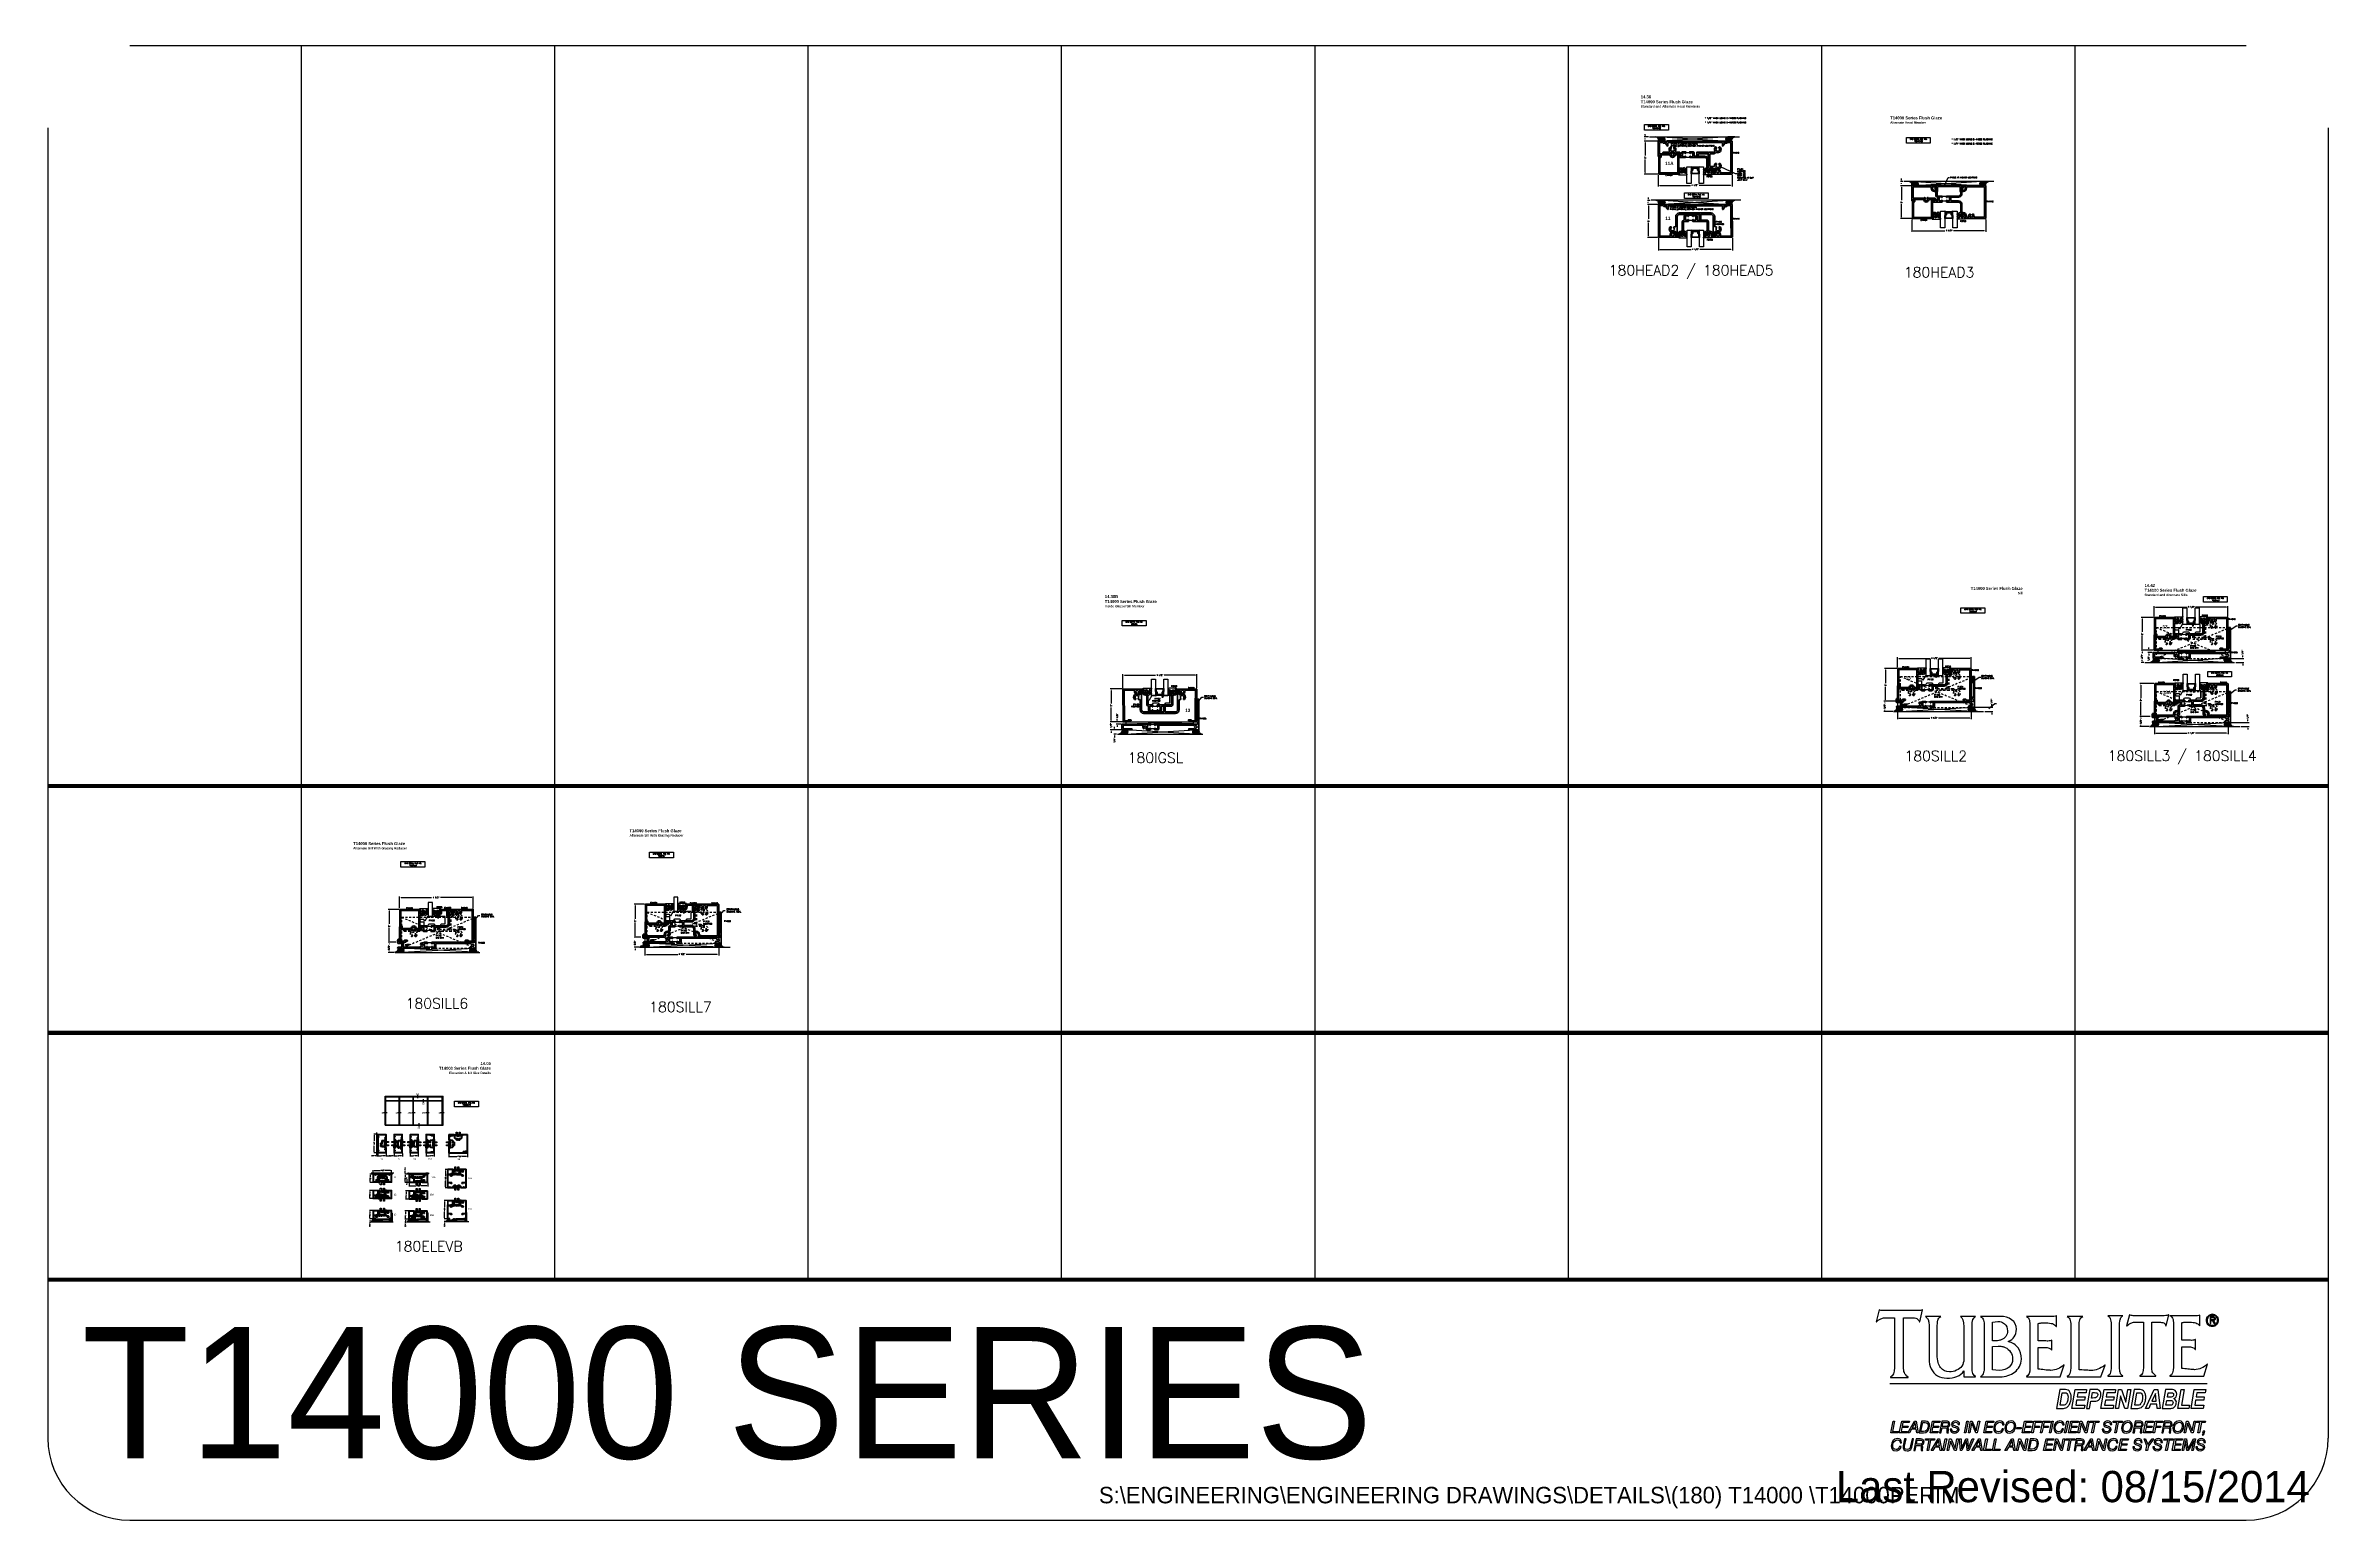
# Model space of a CAD drawing. Extents: x 0 to 139, y -15 to 75.
import ezdxf
from ezdxf.enums import TextEntityAlignment as Align

# ---------------------------------------------------------------- set-up
doc = ezdxf.new("R2010")
doc.units = 0
doc.header["$MEASUREMENT"] = 0
doc.header["$PDMODE"] = 3
doc.linetypes.add('HIDDEN2', pattern=[0.1875, 0.125, -0.0625])
doc.layers.get('DEFPOINTS').update_dxf_attribs({"linetype": 'CONTINUOUS'})
for name, color, linetype in [('LAYER_1', 160, 'CONTINUOUS'), ('R-ANNO-DIMS', 3, 'CONTINUOUS'), ('R-ANNO-TEXT', 6, 'CONTINUOUS'), ('R-Det1', 4, 'CONTINUOUS'), ('R-Det2', 2, 'CONTINUOUS'), ('R-DET3', 5, 'CONTINUOUS'), ('R-OTLN', 1, 'CONTINUOUS'), ('R-PAT1', 5, 'CONTINUOUS'), ('TITLE', 7, 'CONTINUOUS')]:
    doc.layers.add(name, color=color, linetype=linetype)
doc.styles.add('CITYBLUEPRINT', font='cibt____.pfb')
doc.styles.get("Standard").update_dxf_attribs({"font": 'simplex'})
doc.styles.add('style1', font='arialbd.ttf')
doc.dimstyles.new('1-4size', dxfattribs={"dimtxt": 0.05, "dimasz": 0.06, "dimexe": 0.03125, "dimexo": 0.03125, "dimgap": 0.03125, "dimtad": 0, "dimdec": 5, "dimlfac": 4, "dimzin": 4, "dimdsep": 46, "dimlunit": 5, "dimtxsty": 'Standard', "dimcen": 0, "dimclrd": 256, "dimclre": 256, "dimclrt": 256, "dimadec": 0, "dimazin": 1, "dimtfac": 1, "dimtdec": 5, "dimtofl": 0, "dimtmove": 0, "dimatfit": 3, "dimfxl": 1, "dimfrac": 2, "dimtolj": 1, "dimtzin": 4, "dimarcsym": 0})
doc.dimstyles.new('1X', dxfattribs={"dimtxt": 0.08, "dimasz": 0.09, "dimexe": 0.0625, "dimexo": 0.0625, "dimgap": 0.062, "dimtad": 0, "dimdec": 5, "dimzin": 4, "dimdsep": 46, "dimlunit": 5, "dimtxsty": 'Standard', "dimcen": 0, "dimclrd": 256, "dimclre": 256, "dimclrt": 256, "dimadec": 0, "dimazin": 1, "dimtfac": 1, "dimtdec": 5, "dimtofl": 0, "dimtmove": 0, "dimatfit": 3, "dimfxl": 1, "dimfrac": 2, "dimtolj": 1, "dimtzin": 4, "dimarcsym": 0})
doc.dimstyles.new('1X$0', dxfattribs={"dimtxt": 0.08, "dimasz": 0.09, "dimexe": 0.0625, "dimexo": 0.0625, "dimgap": 0.062, "dimtad": 0, "dimdec": 5, "dimzin": 4, "dimdsep": 46, "dimlunit": 5, "dimtxsty": 'Standard', "dimcen": 0, "dimclrd": 256, "dimclre": 256, "dimclrt": 256, "dimadec": 0, "dimazin": 1, "dimtfac": 1, "dimtdec": 5, "dimtofl": 0, "dimtmove": 0, "dimatfit": 3, "dimfxl": 1, "dimfrac": 2, "dimtolj": 1, "dimtzin": 4, "dimarcsym": 0})
pattern_1 = [(45, (96.576315, 61.329644), (-0.0265165, 0.0265165), []), (135, (96.576315, 61.329644), (-0.0265165, -0.0265165), [])]
pattern_2 = [(45, (111.539297, 60.288745), (-0.0265165, 0.0265165), []), (135, (111.539297, 60.288745), (-0.0265165, -0.0265165), [])]
pattern_3 = [(45, (63.86169, 29.682197), (-0.0265165, 0.0265165), []), (135, (63.86169, 29.682197), (-0.0265165, -0.0265165), [])]
pattern_4 = [(45, (126.03666, 31.906298), (-0.0265165, 0.0265165), []), (135, (126.03666, 31.906298), (-0.0265165, -0.0265165), [])]
pattern_5 = [(45, (21.633847, 3.07383), (-0.006629126, 0.006629126), []), (135, (21.633847, 3.07383), (-0.006629126, -0.006629126), [])]
pattern_6 = [(45, (21.816033, 4.349726), (-0.006629126, 0.006629126), []), (135, (21.816033, 4.349726), (-0.006629126, -0.006629126), [])]
pattern_7 = [(45, (19.636181, 4.356529), (-0.006629126, 0.006629126), []), (135, (19.636181, 4.356529), (-0.006629126, -0.006629126), [])]
pattern_8 = [(45, (19.461278, 2.025177), (-0.006629126, 0.006629126), []), (135, (19.461278, 2.025177), (-0.006629126, -0.006629126), [])]
pattern_9 = [(45, (96.592437, 57.48235), (-0.0265165, 0.0265165), []), (135, (96.592437, 57.48235), (-0.0265165, -0.0265165), [])]

# ---------------------------------------------------------------- blocks, each defined once
blk = doc.blocks.new('*D10')
at = {"layer": 'DEFPOINTS', "color": 0}
for p in [(98.17, 67.08), (102.66, 67.1), (98.17, 66.39)]:
    blk.add_point(p, dxfattribs=at)
at = {"layer": 'R-ANNO-DIMS', "lineweight": -2}
for p, q in [((98.17, 67.02), (98.17, 66.33)), ((102.66, 67.03), (102.66, 66.33)), ((98.26, 66.39), (100.13, 66.39)), ((102.57, 66.39), (100.65, 66.39))]:
    blk.add_line(p, q, dxfattribs=at)
at = {"layer": 'R-ANNO-DIMS'}
for points in [[(98.26, 66.41), (98.26, 66.38), (98.17, 66.39)], [(102.57, 66.41), (102.57, 66.38), (102.66, 66.39)]]:
    blk.add_solid(points, dxfattribs=at)
at = {"layer": 'R-ANNO-DIMS', "insert": (100.39, 66.39), "char_height": 0.08, "attachment_point": 5}
blk.add_mtext('\\A1;4 1/2"', dxfattribs=at)
blk = doc.blocks.new('*D11')
at = {"layer": 'DEFPOINTS', "color": 0}
for p in [(98.19, 69.08), (97.38, 67.08), (98.2, 67.08)]:
    blk.add_point(p, dxfattribs=at)
at = {"layer": 'R-ANNO-DIMS', "lineweight": -2}
for p, q in [((98.12, 69.08), (97.32, 69.08)), ((97.38, 68.99), (97.38, 68.2)), ((98.14, 67.08), (97.32, 67.08)), ((97.38, 67.17), (97.38, 67.97))]:
    blk.add_line(p, q, dxfattribs=at)
at = {"layer": 'R-ANNO-DIMS'}
for points in [[(97.37, 68.99), (97.4, 68.99), (97.38, 69.08)], [(97.37, 67.17), (97.4, 67.17), (97.38, 67.08)]]:
    blk.add_solid(points, dxfattribs=at)
at = {"layer": 'R-ANNO-DIMS', "insert": (97.38, 68.08), "char_height": 0.08, "attachment_point": 5, "rotation": 90}
blk.add_mtext('\\A1;2"', dxfattribs=at)
blk = doc.blocks.new('*D12')
at = {"layer": 'DEFPOINTS', "color": 0}
for p in [(97.38, 69.33), (97.65, 69.33), (98.19, 69.08)]:
    blk.add_point(p, dxfattribs=at)
at = {"layer": 'R-ANNO-DIMS', "lineweight": -2}
for p, q in [((97.38, 69.42), (97.38, 69.51)), ((97.58, 69.33), (97.32, 69.33)), ((98.12, 69.08), (97.32, 69.08)), ((97.38, 68.99), (97.38, 68.9))]:
    blk.add_line(p, q, dxfattribs=at)
at = {"layer": 'R-ANNO-DIMS'}
for points in [[(97.37, 69.42), (97.4, 69.42), (97.38, 69.33)], [(97.37, 68.99), (97.4, 68.99), (97.38, 69.08)]]:
    blk.add_solid(points, dxfattribs=at)
at = {"layer": 'R-ANNO-DIMS', "insert": (97.38, 69.21), "char_height": 0.08, "attachment_point": 5, "rotation": 90}
blk.add_mtext('\\A1;*', dxfattribs=at)
blk = doc.blocks.new('*D13')
at = {"layer": 'DEFPOINTS', "color": 0}
for p in [(113.59, 64.37), (118.08, 64.37), (118.08, 63.63)]:
    blk.add_point(p, dxfattribs=at)
at = {"layer": 'R-ANNO-DIMS', "lineweight": -2}
for p, q in [((113.59, 64.31), (113.59, 63.57)), ((118.08, 64.31), (118.08, 63.57)), ((113.68, 63.63), (115.6, 63.63)), ((117.99, 63.63), (116.13, 63.63))]:
    blk.add_line(p, q, dxfattribs=at)
at = {"layer": 'R-ANNO-DIMS'}
for points in [[(113.68, 63.65), (113.68, 63.62), (113.59, 63.63)], [(117.99, 63.65), (117.99, 63.62), (118.08, 63.63)]]:
    blk.add_solid(points, dxfattribs=at)
at = {"layer": 'R-ANNO-DIMS', "insert": (115.86, 63.63), "char_height": 0.08, "attachment_point": 5}
blk.add_mtext('\\A1;4 1/2"', dxfattribs=at)
blk = doc.blocks.new('*D14')
at = {"layer": 'DEFPOINTS', "color": 0}
for p in [(112.96, 66.37), (113.6, 66.37), (113.63, 64.37)]:
    blk.add_point(p, dxfattribs=at)
at = {"layer": 'R-ANNO-DIMS', "lineweight": -2}
for p, q in [((113.54, 66.37), (112.9, 66.37)), ((112.96, 66.28), (112.96, 65.49)), ((113.56, 64.37), (112.9, 64.37)), ((112.96, 64.46), (112.96, 65.26))]:
    blk.add_line(p, q, dxfattribs=at)
at = {"layer": 'R-ANNO-DIMS'}
for points in [[(112.95, 66.28), (112.98, 66.28), (112.96, 66.37)], [(112.95, 64.46), (112.98, 64.46), (112.96, 64.37)]]:
    blk.add_solid(points, dxfattribs=at)
at = {"layer": 'R-ANNO-DIMS', "insert": (112.96, 65.37), "char_height": 0.08, "attachment_point": 5, "rotation": 90}
blk.add_mtext('\\A1;2"', dxfattribs=at)
blk = doc.blocks.new('*D15')
at = {"layer": 'DEFPOINTS', "color": 0}
for p in [(112.96, 66.37), (113.13, 66.62), (113.6, 66.37)]:
    blk.add_point(p, dxfattribs=at)
at = {"layer": 'R-ANNO-DIMS', "lineweight": -2}
for p, q in [((112.96, 66.71), (112.96, 66.8)), ((113.07, 66.62), (112.9, 66.62)), ((113.54, 66.37), (112.9, 66.37)), ((112.96, 66.28), (112.96, 66.19))]:
    blk.add_line(p, q, dxfattribs=at)
at = {"layer": 'R-ANNO-DIMS'}
for points in [[(112.95, 66.71), (112.98, 66.71), (112.96, 66.62)], [(112.95, 66.28), (112.98, 66.28), (112.96, 66.37)]]:
    blk.add_solid(points, dxfattribs=at)
at = {"layer": 'R-ANNO-DIMS', "insert": (112.96, 66.5), "char_height": 0.08, "attachment_point": 5, "rotation": 90}
blk.add_mtext('\\A1;*', dxfattribs=at)
blk = doc.blocks.new('*D46')
at = {"layer": 'DEFPOINTS', "color": 0}
for p in [(64.91, 35.78), (65.65, 35.78), (65.64, 33.78)]:
    blk.add_point(p, dxfattribs=at)
at = {"layer": 'R-ANNO-DIMS', "lineweight": -2}
for p, q in [((65.58, 35.78), (64.85, 35.78)), ((64.91, 35.69), (64.91, 34.89)), ((65.58, 33.78), (64.85, 33.78)), ((64.91, 33.87), (64.91, 34.66))]:
    blk.add_line(p, q, dxfattribs=at)
at = {"layer": 'R-ANNO-DIMS'}
for points in [[(64.9, 35.69), (64.93, 35.69), (64.91, 35.78)], [(64.9, 33.87), (64.93, 33.87), (64.91, 33.78)]]:
    blk.add_solid(points, dxfattribs=at)
at = {"layer": 'R-ANNO-DIMS', "insert": (64.91, 34.78), "char_height": 0.08, "attachment_point": 5, "rotation": 90}
blk.add_mtext('\\A1;2"', dxfattribs=at)
blk = doc.blocks.new('*D47')
at = {"layer": 'DEFPOINTS', "color": 0}
for p in [(65.12, 33.04), (65.29, 33.04), (65.56, 33.29)]:
    blk.add_point(p, dxfattribs=at)
at = {"layer": 'R-ANNO-DIMS', "lineweight": -2}
for p, q in [((65.12, 33.38), (65.12, 33.47)), ((65.49, 33.29), (65.06, 33.29)), ((65.23, 33.04), (65.06, 33.04)), ((65.12, 32.95), (65.12, 32.84))]:
    blk.add_line(p, q, dxfattribs=at)
at = {"layer": 'R-ANNO-DIMS'}
for points in [[(65.11, 33.38), (65.14, 33.38), (65.12, 33.29)], [(65.11, 32.95), (65.14, 32.95), (65.12, 33.04)]]:
    blk.add_solid(points, dxfattribs=at)
at = {"layer": 'R-ANNO-DIMS', "insert": (65.12, 32.66), "char_height": 0.08, "attachment_point": 5, "rotation": 90}
blk.add_mtext('\\A1;1/4"', dxfattribs=at)
blk = doc.blocks.new('*D48')
at = {"layer": 'DEFPOINTS', "color": 0}
for p in [(64.91, 33.78), (65.64, 33.78), (65.56, 33.29)]:
    blk.add_point(p, dxfattribs=at)
at = {"layer": 'R-ANNO-DIMS', "lineweight": -2}
for p, q in [((65.58, 33.78), (64.85, 33.78)), ((64.91, 33.87), (64.91, 33.96)), ((65.49, 33.29), (64.85, 33.29)), ((64.91, 33.2), (64.91, 33.11))]:
    blk.add_line(p, q, dxfattribs=at)
at = {"layer": 'R-ANNO-DIMS'}
for points in [[(64.9, 33.87), (64.93, 33.87), (64.91, 33.78)], [(64.9, 33.2), (64.93, 33.2), (64.91, 33.29)]]:
    blk.add_solid(points, dxfattribs=at)
at = {"layer": 'R-ANNO-DIMS', "insert": (64.91, 33.56), "char_height": 0.08, "attachment_point": 5, "rotation": 90}
blk.add_mtext('\\A1;1/2"', dxfattribs=at)
blk = doc.blocks.new('*D49')
at = {"layer": 'DEFPOINTS', "color": 0}
for p in [(70.12, 36.61), (65.62, 35.76), (70.12, 35.76)]:
    blk.add_point(p, dxfattribs=at)
at = {"layer": 'R-ANNO-DIMS', "lineweight": -2}
for p, q in [((65.62, 35.82), (65.62, 36.67)), ((65.71, 36.61), (67.61, 36.61)), ((70.03, 36.61), (68.13, 36.61)), ((70.12, 35.82), (70.12, 36.67))]:
    blk.add_line(p, q, dxfattribs=at)
at = {"layer": 'R-ANNO-DIMS'}
for points in [[(65.71, 36.62), (65.71, 36.59), (65.62, 36.61)], [(70.03, 36.62), (70.03, 36.59), (70.12, 36.61)]]:
    blk.add_solid(points, dxfattribs=at)
at = {"layer": 'R-ANNO-DIMS', "insert": (67.87, 36.61), "char_height": 0.08, "attachment_point": 5}
blk.add_mtext('\\A1;4 1/2"', dxfattribs=at)
blk = doc.blocks.new('*D64')
at = {"layer": 'DEFPOINTS', "color": 0}
for p in [(128.32, 40.75), (128.32, 40.13), (132.81, 40.12)]:
    blk.add_point(p, dxfattribs=at)
at = {"layer": 'R-ANNO-DIMS', "lineweight": -2}
for p, q in [((128.32, 40.19), (128.32, 40.81)), ((128.41, 40.75), (130.32, 40.75)), ((132.72, 40.75), (130.84, 40.75)), ((132.81, 40.18), (132.81, 40.81))]:
    blk.add_line(p, q, dxfattribs=at)
at = {"layer": 'R-ANNO-DIMS'}
for points in [[(128.41, 40.76), (128.41, 40.73), (128.32, 40.75)], [(132.72, 40.76), (132.72, 40.73), (132.81, 40.75)]]:
    blk.add_solid(points, dxfattribs=at)
at = {"layer": 'R-ANNO-DIMS', "insert": (130.58, 40.75), "char_height": 0.08, "attachment_point": 5}
blk.add_mtext('\\A1;4 1/2"', dxfattribs=at)
blk = doc.blocks.new('*D66')
at = {"layer": 'DEFPOINTS', "color": 0}
for p in [(127.59, 40.13), (128.35, 40.13), (128.34, 38.13)]:
    blk.add_point(p, dxfattribs=at)
at = {"layer": 'R-ANNO-DIMS', "lineweight": -2}
for p, q in [((128.29, 40.13), (127.53, 40.13)), ((127.59, 40.04), (127.59, 39.25)), ((127.59, 38.22), (127.59, 39.02)), ((128.28, 38.13), (127.53, 38.13))]:
    blk.add_line(p, q, dxfattribs=at)
at = {"layer": 'R-ANNO-DIMS'}
for points in [[(127.58, 40.04), (127.61, 40.04), (127.59, 40.13)], [(127.58, 38.22), (127.61, 38.22), (127.59, 38.13)]]:
    blk.add_solid(points, dxfattribs=at)
at = {"layer": 'R-ANNO-DIMS', "insert": (127.59, 39.13), "char_height": 0.08, "attachment_point": 5, "rotation": 90}
blk.add_mtext('\\A1;2"', dxfattribs=at)
blk = doc.blocks.new('*D65')
at = {"layer": 'DEFPOINTS', "color": 0}
for p in [(127.59, 38.13), (128.34, 38.13), (127.76, 37.39)]:
    blk.add_point(p, dxfattribs=at)
at = {"layer": 'R-ANNO-DIMS', "lineweight": -2}
for p, q in [((128.28, 38.13), (127.53, 38.13)), ((127.59, 38.04), (127.59, 37.96)), ((127.59, 37.48), (127.59, 37.56)), ((127.7, 37.39), (127.53, 37.39))]:
    blk.add_line(p, q, dxfattribs=at)
at = {"layer": 'R-ANNO-DIMS'}
for points in [[(127.58, 38.04), (127.61, 38.04), (127.59, 38.13)], [(127.58, 37.48), (127.61, 37.48), (127.59, 37.39)]]:
    blk.add_solid(points, dxfattribs=at)
at = {"layer": 'R-ANNO-DIMS', "insert": (127.59, 37.76), "char_height": 0.08, "attachment_point": 5, "rotation": 90}
blk.add_mtext('\\A1;3/4"', dxfattribs=at)
blk = doc.blocks.new('*D67')
at = {"layer": 'DEFPOINTS', "color": 0}
for p in [(128, 38.13), (128.27, 38), (128.34, 38.13)]:
    blk.add_point(p, dxfattribs=at)
at = {"layer": 'R-ANNO-DIMS', "lineweight": -2}
for p, q in [((128.28, 38.13), (127.93, 38.13)), ((128.21, 38), (127.93, 38)), ((128, 38.22), (128, 38.31)), ((128, 37.91), (128, 37.81))]:
    blk.add_line(p, q, dxfattribs=at)
at = {"layer": 'R-ANNO-DIMS'}
for points in [[(127.98, 38.22), (128.01, 38.22), (128, 38.13)], [(127.98, 37.91), (128.01, 37.91), (128, 38)]]:
    blk.add_solid(points, dxfattribs=at)
at = {"layer": 'R-ANNO-DIMS', "insert": (128, 37.62), "char_height": 0.08, "attachment_point": 5, "rotation": 90}
blk.add_mtext('\\A1;1/8"', dxfattribs=at)
blk = doc.blocks.new('*D69')
at = {"layer": 'DEFPOINTS', "color": 0}
for p in [(36.59, 22.7), (35.96, 20.69), (36.38, 20.69)]:
    blk.add_point(p, dxfattribs=at)
at = {"layer": 'R-ANNO-DIMS', "lineweight": -2}
for p, q in [((36.53, 22.7), (35.9, 22.7)), ((35.96, 22.61), (35.96, 21.81)), ((35.96, 20.78), (35.96, 21.58)), ((36.32, 20.69), (35.9, 20.69))]:
    blk.add_line(p, q, dxfattribs=at)
at = {"layer": 'R-ANNO-DIMS'}
for points in [[(35.95, 22.61), (35.98, 22.61), (35.96, 22.7)], [(35.95, 20.78), (35.98, 20.78), (35.96, 20.69)]]:
    blk.add_solid(points, dxfattribs=at)
at = {"layer": 'R-ANNO-DIMS', "insert": (35.96, 21.69), "char_height": 0.08, "attachment_point": 5, "rotation": 90}
blk.add_mtext('\\A1;2"', dxfattribs=at)
blk = doc.blocks.new('*D68')
at = {"layer": 'DEFPOINTS', "color": 0}
for p in [(36.56, 20.7), (41.05, 20.7), (41.05, 19.65)]:
    blk.add_point(p, dxfattribs=at)
at = {"layer": 'R-ANNO-DIMS', "lineweight": -2}
for p, q in [((36.56, 20.63), (36.56, 19.58)), ((36.65, 19.65), (38.55, 19.65)), ((40.96, 19.65), (39.07, 19.65)), ((41.05, 20.63), (41.05, 19.58))]:
    blk.add_line(p, q, dxfattribs=at)
at = {"layer": 'R-ANNO-DIMS'}
for points in [[(36.65, 19.66), (36.65, 19.63), (36.56, 19.65)], [(40.96, 19.66), (40.96, 19.63), (41.05, 19.65)]]:
    blk.add_solid(points, dxfattribs=at)
at = {"layer": 'R-ANNO-DIMS', "insert": (38.81, 19.65), "char_height": 0.08, "attachment_point": 5}
blk.add_mtext('\\A1;4 1/2"', dxfattribs=at)
blk = doc.blocks.new('*D70')
at = {"layer": 'DEFPOINTS', "color": 0}
for p in [(35.96, 20.69), (36.29, 20.08), (36.38, 20.69)]:
    blk.add_point(p, dxfattribs=at)
at = {"layer": 'R-ANNO-DIMS', "lineweight": -2}
for p, q in [((35.96, 20.78), (35.96, 20.87)), ((36.32, 20.69), (35.9, 20.69)), ((36.23, 20.08), (35.9, 20.08)), ((35.96, 19.99), (35.96, 19.9))]:
    blk.add_line(p, q, dxfattribs=at)
at = {"layer": 'R-ANNO-DIMS'}
for points in [[(35.95, 20.78), (35.98, 20.78), (35.96, 20.69)], [(35.95, 19.99), (35.98, 19.99), (35.96, 20.08)]]:
    blk.add_solid(points, dxfattribs=at)
at = {"layer": 'R-ANNO-DIMS', "insert": (35.96, 20.35), "char_height": 0.08, "attachment_point": 5, "rotation": 90}
blk.add_mtext('\\A1;5/8"', dxfattribs=at)
blk = doc.blocks.new('AI9-BLK11')
at = {"layer": 'LAYER_1', "color": 7}
for points in [[(-17.5, 1.66), (-17.33, 1.66), (-17.57, 0.49), (-16.9, 0.49), (-16.93, 0.34), (-17.77, 0.34)], [(-16.53, 1.66), (-15.66, 1.66), (-15.69, 1.51), (-16.39, 1.51), (-16.48, 1.09), (-15.82, 1.09), (-15.85, 0.95), (-16.51, 0.95), (-16.6, 0.49), (-15.89, 0.49), (-15.92, 0.34), (-16.8, 0.34)], [(-15.08, 1.66), (-14.89, 1.66), (-14.67, 0.34), (-14.84, 0.34), (-14.9, 0.74), (-15.43, 0.74), (-15.65, 0.34), (-15.84, 0.34)], [(-15.36, 0.89), (-14.92, 0.89), (-15.01, 1.5), (-15.02, 1.5)], [(-13.06, 1.66), (-12.19, 1.66), (-12.22, 1.51), (-12.92, 1.51), (-13.01, 1.09), (-12.35, 1.09), (-12.38, 0.95), (-13.04, 0.95), (-13.13, 0.49), (-12.42, 0.49), (-12.45, 0.34), (-13.33, 0.34)], [(-9.19, 1.66), (-9.02, 1.66), (-9.29, 0.34), (-9.46, 0.34)], [(-8.75, 1.66), (-8.56, 1.66), (-8.11, 0.57), (-8.11, 0.57), (-7.9, 1.66), (-7.73, 1.66), (-8, 0.34), (-8.18, 0.34), (-8.63, 1.43), (-8.64, 1.43), (-8.85, 0.34), (-9.01, 0.34)], [(-7, 1.66), (-6.13, 1.66), (-6.16, 1.51), (-6.86, 1.51), (-6.95, 1.09), (-6.29, 1.09), (-6.32, 0.95), (-6.98, 0.95), (-7.07, 0.49), (-6.36, 0.49), (-6.39, 0.34), (-7.27, 0.34)], [(-3.55, 0.93), (-3.03, 0.93), (-3.06, 0.78), (-3.58, 0.78)], [(-2.67, 1.66), (-1.8, 1.66), (-1.82, 1.51), (-2.53, 1.51), (-2.61, 1.09), (-1.96, 1.09), (-1.99, 0.95), (-2.64, 0.95), (-2.74, 0.49), (-2.02, 0.49), (-2.05, 0.34), (-2.94, 0.34)], [(-1.6, 1.66), (-0.77, 1.66), (-0.8, 1.51), (-1.47, 1.51), (-1.55, 1.09), (-0.96, 1.09), (-0.99, 0.95), (-1.58, 0.95), (-1.7, 0.34), (-1.87, 0.34)], [(-0.6, 1.66), (0.23, 1.66), (0.2, 1.51), (-0.46, 1.51), (-0.55, 1.09), (0.04, 1.09), (0.01, 0.95), (-0.58, 0.95), (-0.7, 0.34), (-0.87, 0.34)], [(0.4, 1.66), (0.57, 1.66), (0.3, 0.34), (0.14, 0.34)], [(2.11, 1.66), (2.28, 1.66), (2.01, 0.34), (1.84, 0.34)], [(2.55, 1.66), (3.43, 1.66), (3.4, 1.51), (2.69, 1.51), (2.61, 1.09), (3.27, 1.09), (3.24, 0.95), (2.58, 0.95), (2.49, 0.49), (3.2, 0.49), (3.17, 0.34), (2.29, 0.34)], [(3.62, 1.66), (3.8, 1.66), (4.25, 0.57), (4.26, 0.57), (4.47, 1.66), (4.63, 1.66), (4.36, 0.34), (4.18, 0.34), (3.74, 1.43), (3.73, 1.43), (3.52, 0.34), (3.35, 0.34)], [(5.73, 1.51), (5.31, 1.51), (5.07, 0.34), (4.9, 0.34), (5.14, 1.51), (4.71, 1.51), (4.74, 1.66), (5.76, 1.66)], [(8.34, 1.51), (7.92, 1.51), (7.68, 0.34), (7.51, 0.34), (7.75, 1.51), (7.32, 1.51), (7.35, 1.66), (8.38, 1.66)], [(11.03, 1.66), (11.9, 1.66), (11.87, 1.51), (11.17, 1.51), (11.08, 1.09), (11.74, 1.09), (11.71, 0.95), (11.05, 0.95), (10.96, 0.49), (11.67, 0.49), (11.64, 0.34), (10.76, 0.34)], [(12.09, 1.66), (12.93, 1.66), (12.9, 1.51), (12.23, 1.51), (12.15, 1.09), (12.73, 1.09), (12.7, 0.95), (12.12, 0.95), (12, 0.34), (11.83, 0.34)], [(15.63, 1.66), (15.81, 1.66), (16.26, 0.57), (16.26, 0.57), (16.47, 1.66), (16.64, 1.66), (16.37, 0.34), (16.19, 0.34), (15.74, 1.43), (15.74, 1.43), (15.52, 0.34), (15.36, 0.34)], [(17.74, 1.51), (17.31, 1.51), (17.07, 0.34), (16.91, 0.34), (17.14, 1.51), (16.72, 1.51), (16.75, 1.66), (17.77, 1.66)], [(-12.84, -0.49), (-13.27, -0.49), (-13.51, -1.66), (-13.67, -1.66), (-13.44, -0.49), (-13.86, -0.49), (-13.83, -0.34), (-12.81, -0.34)], [(-12.43, -0.34), (-12.25, -0.34), (-12.02, -1.66), (-12.19, -1.66), (-12.25, -1.26), (-12.79, -1.26), (-13.01, -1.66), (-13.2, -1.66)], [(-12.71, -1.12), (-12.27, -1.12), (-12.37, -0.5), (-12.37, -0.5)], [(-11.62, -0.34), (-11.45, -0.34), (-11.72, -1.66), (-11.89, -1.66)], [(-11.14, -0.34), (-10.96, -0.34), (-10.51, -1.43), (-10.51, -1.43), (-10.3, -0.34), (-10.13, -0.34), (-10.4, -1.66), (-10.58, -1.66), (-11.03, -0.58), (-11.03, -0.58), (-11.25, -1.66), (-11.41, -1.66)], [(-8.97, -1.66), (-9.14, -1.66), (-9.22, -0.52), (-9.23, -0.52), (-9.73, -1.66), (-9.91, -1.66), (-9.99, -0.34), (-9.82, -0.34), (-9.77, -1.45), (-9.77, -1.45), (-9.29, -0.34), (-9.09, -0.34), (-9.02, -1.46), (-9.02, -1.46), (-8.56, -0.34), (-8.38, -0.34)], [(-7.84, -0.34), (-7.66, -0.34), (-7.43, -1.66), (-7.6, -1.66), (-7.66, -1.26), (-8.19, -1.26), (-8.41, -1.66), (-8.6, -1.66)], [(-8.12, -1.12), (-7.68, -1.12), (-7.77, -0.5), (-7.78, -0.5)], [(-7.03, -0.34), (-6.86, -0.34), (-7.09, -1.51), (-6.42, -1.51), (-6.45, -1.66), (-7.29, -1.66)], [(-6.03, -0.34), (-5.86, -0.34), (-6.09, -1.51), (-5.42, -1.51), (-5.45, -1.66), (-6.29, -1.66)], [(-4.13, -0.34), (-3.94, -0.34), (-3.72, -1.66), (-3.89, -1.66), (-3.95, -1.26), (-4.48, -1.26), (-4.7, -1.66), (-4.89, -1.66)], [(-4.4, -1.12), (-3.97, -1.12), (-4.06, -0.5), (-4.07, -0.5)], [(-3.31, -0.34), (-3.13, -0.34), (-2.68, -1.43), (-2.68, -1.43), (-2.47, -0.34), (-2.3, -0.34), (-2.57, -1.66), (-2.75, -1.66), (-3.2, -0.58), (-3.2, -0.58), (-3.42, -1.66), (-3.58, -1.66)], [(-0.24, -0.34), (0.63, -0.34), (0.6, -0.49), (-0.1, -0.49), (-0.19, -0.91), (0.47, -0.91), (0.44, -1.06), (-0.22, -1.06), (-0.31, -1.51), (0.4, -1.51), (0.37, -1.66), (-0.51, -1.66)], [(0.85, -0.34), (1.04, -0.34), (1.49, -1.43), (1.49, -1.43), (1.7, -0.34), (1.87, -0.34), (1.6, -1.66), (1.42, -1.66), (0.97, -0.58), (0.96, -0.58), (0.75, -1.66), (0.59, -1.66)], [(3, -0.49), (2.57, -0.49), (2.33, -1.66), (2.17, -1.66), (2.4, -0.49), (1.98, -0.49), (2.01, -0.34), (3.03, -0.34)], [(4.8, -0.34), (4.98, -0.34), (5.21, -1.66), (5.04, -1.66), (4.98, -1.26), (4.45, -1.26), (4.23, -1.66), (4.04, -1.66)], [(4.52, -1.12), (4.96, -1.12), (4.87, -0.5), (4.86, -0.5)], [(5.61, -0.34), (5.8, -0.34), (6.25, -1.43), (6.25, -1.43), (6.46, -0.34), (6.63, -0.34), (6.36, -1.66), (6.18, -1.66), (5.73, -0.58), (5.72, -0.58), (5.51, -1.66), (5.35, -1.66)], [(8.21, -0.34), (9.08, -0.34), (9.05, -0.49), (8.35, -0.49), (8.26, -0.91), (8.92, -0.91), (8.89, -1.06), (8.23, -1.06), (8.14, -1.51), (8.85, -1.51), (8.82, -1.66), (7.94, -1.66)], [(11.15, -1.13), (10.82, -0.34), (11, -0.34), (11.26, -0.98), (11.74, -0.34), (11.93, -0.34), (11.32, -1.13), (11.21, -1.66), (11.04, -1.66)], [(14.09, -0.49), (13.67, -0.49), (13.43, -1.66), (13.26, -1.66), (13.5, -0.49), (13.07, -0.49), (13.1, -0.34), (14.12, -0.34)], [(14.28, -0.34), (15.15, -0.34), (15.12, -0.49), (14.42, -0.49), (14.33, -0.91), (14.99, -0.91), (14.96, -1.06), (14.3, -1.06), (14.21, -1.51), (14.92, -1.51), (14.89, -1.66), (14.01, -1.66)], [(15.38, -0.34), (15.61, -0.34), (15.78, -1.48), (15.78, -1.48), (16.41, -0.34), (16.64, -0.34), (16.37, -1.66), (16.21, -1.66), (16.47, -0.51), (16.47, -0.51), (15.82, -1.66), (15.66, -1.66), (15.5, -0.51), (15.49, -0.51), (15.27, -1.66), (15.11, -1.66)]]:
    blk.add_lwpolyline(points, close=True, dxfattribs=at)
for points, knots in [([(-14.3, 1.66), (-14.3, 1.66), (-13.85, 1.66), (-13.85, 1.66), (-13.54, 1.66), (-13.38, 1.47), (-13.38, 1.16), (-13.38, 0.66), (-13.66, 0.34), (-14.08, 0.34), (-14.08, 0.34), (-14.57, 0.34), (-14.57, 0.34), (-14.57, 0.34), (-14.3, 1.66), (-14.3, 1.66)], [0, 0, 0, 0, 1, 1, 1, 2, 2, 2, 3, 3, 3, 4, 4, 4, 5, 5, 5, 5]), ([(-14.37, 0.49), (-14.37, 0.49), (-14.08, 0.49), (-14.08, 0.49), (-13.72, 0.49), (-13.54, 0.82), (-13.54, 1.14), (-13.54, 1.33), (-13.61, 1.51), (-13.89, 1.51), (-13.89, 1.51), (-14.16, 1.51), (-14.16, 1.51), (-14.16, 1.51), (-14.37, 0.49), (-14.37, 0.49)], [0, 0, 0, 0, 1, 1, 1, 2, 2, 2, 3, 3, 3, 4, 4, 4, 5, 5, 5, 5]), ([(-12, 1.66), (-12, 1.66), (-11.51, 1.66), (-11.51, 1.66), (-11.3, 1.66), (-11.09, 1.58), (-11.09, 1.32), (-11.09, 1.15), (-11.21, 1), (-11.38, 0.97), (-11.38, 0.97), (-11.38, 0.97), (-11.38, 0.97), (-11.27, 0.93), (-11.24, 0.81), (-11.25, 0.68), (-11.26, 0.56), (-11.3, 0.45), (-11.25, 0.34), (-11.25, 0.34), (-11.42, 0.34), (-11.42, 0.34), (-11.44, 0.39), (-11.44, 0.49), (-11.42, 0.62), (-11.37, 0.94), (-11.54, 0.9), (-11.61, 0.9), (-11.61, 0.9), (-11.98, 0.9), (-11.98, 0.9), (-11.98, 0.9), (-12.1, 0.34), (-12.1, 0.34), (-12.1, 0.34), (-12.27, 0.34), (-12.27, 0.34), (-12.27, 0.34), (-12, 1.66), (-12, 1.66)], [0, 0, 0, 0, 1, 1, 1, 2, 2, 2, 3, 3, 3, 4, 4, 4, 5, 5, 5, 6, 6, 6, 7, 7, 7, 8, 8, 8, 9, 9, 9, 10, 10, 10, 11, 11, 11, 12, 12, 12, 13, 13, 13, 13]), ([(-11.95, 1.05), (-11.95, 1.05), (-11.57, 1.05), (-11.57, 1.05), (-11.31, 1.05), (-11.26, 1.22), (-11.26, 1.31), (-11.26, 1.48), (-11.38, 1.51), (-11.51, 1.51), (-11.51, 1.51), (-11.86, 1.51), (-11.86, 1.51), (-11.86, 1.51), (-11.95, 1.05), (-11.95, 1.05)], [0, 0, 0, 0, 1, 1, 1, 2, 2, 2, 3, 3, 3, 4, 4, 4, 5, 5, 5, 5]), ([(-10.16, 1.27), (-10.15, 1.48), (-10.28, 1.54), (-10.45, 1.54), (-10.57, 1.54), (-10.74, 1.48), (-10.74, 1.33), (-10.74, 1.2), (-10.65, 1.15), (-10.54, 1.12), (-10.54, 1.12), (-10.37, 1.07), (-10.37, 1.07), (-10.21, 1.02), (-10.06, 0.95), (-10.06, 0.71), (-10.06, 0.44), (-10.33, 0.31), (-10.55, 0.31), (-10.86, 0.31), (-11.07, 0.45), (-11.05, 0.77), (-11.05, 0.77), (-10.88, 0.77), (-10.88, 0.77), (-10.89, 0.54), (-10.75, 0.46), (-10.55, 0.46), (-10.39, 0.46), (-10.23, 0.53), (-10.23, 0.71), (-10.23, 0.85), (-10.33, 0.89), (-10.45, 0.93), (-10.45, 0.93), (-10.63, 0.98), (-10.63, 0.98), (-10.78, 1.02), (-10.91, 1.12), (-10.91, 1.31), (-10.91, 1.56), (-10.67, 1.69), (-10.45, 1.69), (-10.2, 1.69), (-9.98, 1.56), (-9.99, 1.27), (-9.99, 1.27), (-10.16, 1.27), (-10.16, 1.27)], [0, 0, 0, 0, 1, 1, 1, 2, 2, 2, 3, 3, 3, 4, 4, 4, 5, 5, 5, 6, 6, 6, 7, 7, 7, 8, 8, 8, 9, 9, 9, 10, 10, 10, 11, 11, 11, 12, 12, 12, 13, 13, 13, 14, 14, 14, 15, 15, 15, 16, 16, 16, 16]), ([(-5.05, 0.79), (-5.11, 0.49), (-5.29, 0.31), (-5.61, 0.31), (-5.95, 0.31), (-6.15, 0.52), (-6.15, 0.89), (-6.15, 1.31), (-5.89, 1.69), (-5.45, 1.69), (-5.18, 1.69), (-4.97, 1.54), (-4.97, 1.24), (-4.97, 1.24), (-5.14, 1.24), (-5.14, 1.24), (-5.14, 1.44), (-5.27, 1.54), (-5.45, 1.54), (-5.81, 1.54), (-5.98, 1.21), (-5.98, 0.89), (-5.98, 0.63), (-5.86, 0.46), (-5.61, 0.46), (-5.4, 0.46), (-5.27, 0.58), (-5.21, 0.79), (-5.21, 0.79), (-5.05, 0.79), (-5.05, 0.79)], [0, 0, 0, 0, 1, 1, 1, 2, 2, 2, 3, 3, 3, 4, 4, 4, 5, 5, 5, 6, 6, 6, 7, 7, 7, 8, 8, 8, 9, 9, 9, 10, 10, 10, 10]), ([(-4.19, 1.69), (-3.86, 1.69), (-3.66, 1.44), (-3.66, 1.11), (-3.66, 0.69), (-3.92, 0.31), (-4.34, 0.31), (-4.69, 0.31), (-4.88, 0.52), (-4.88, 0.89), (-4.88, 1.31), (-4.62, 1.69), (-4.19, 1.69)], [0, 0, 0, 0, 1, 1, 1, 2, 2, 2, 3, 3, 3, 4, 4, 4, 4]), ([(-4.34, 0.46), (-4.01, 0.46), (-3.83, 0.79), (-3.83, 1.11), (-3.83, 1.35), (-3.96, 1.54), (-4.19, 1.54), (-4.54, 1.54), (-4.72, 1.21), (-4.72, 0.89), (-4.72, 0.63), (-4.6, 0.46), (-4.34, 0.46)], [0, 0, 0, 0, 1, 1, 1, 2, 2, 2, 3, 3, 3, 4, 4, 4, 4]), ([(1.74, 0.79), (1.67, 0.49), (1.49, 0.31), (1.18, 0.31), (0.83, 0.31), (0.63, 0.52), (0.63, 0.89), (0.63, 1.31), (0.9, 1.69), (1.33, 1.69), (1.6, 1.69), (1.81, 1.54), (1.81, 1.24), (1.81, 1.24), (1.64, 1.24), (1.64, 1.24), (1.64, 1.44), (1.51, 1.54), (1.33, 1.54), (0.98, 1.54), (0.8, 1.21), (0.8, 0.89), (0.8, 0.63), (0.92, 0.46), (1.18, 0.46), (1.38, 0.46), (1.51, 0.58), (1.57, 0.79), (1.57, 0.79), (1.74, 0.79), (1.74, 0.79)], [0, 0, 0, 0, 1, 1, 1, 2, 2, 2, 3, 3, 3, 4, 4, 4, 5, 5, 5, 6, 6, 6, 7, 7, 7, 8, 8, 8, 9, 9, 9, 10, 10, 10, 10]), ([(7, 1.27), (7.01, 1.48), (6.89, 1.54), (6.71, 1.54), (6.59, 1.54), (6.42, 1.48), (6.42, 1.33), (6.42, 1.2), (6.51, 1.15), (6.63, 1.12), (6.63, 1.12), (6.8, 1.07), (6.8, 1.07), (6.96, 1.02), (7.1, 0.95), (7.1, 0.71), (7.1, 0.44), (6.84, 0.31), (6.61, 0.31), (6.3, 0.31), (6.09, 0.45), (6.11, 0.77), (6.11, 0.77), (6.28, 0.77), (6.28, 0.77), (6.27, 0.54), (6.41, 0.46), (6.62, 0.46), (6.77, 0.46), (6.93, 0.53), (6.93, 0.71), (6.93, 0.85), (6.83, 0.89), (6.71, 0.93), (6.71, 0.93), (6.54, 0.98), (6.54, 0.98), (6.39, 1.02), (6.25, 1.12), (6.25, 1.31), (6.25, 1.56), (6.49, 1.69), (6.71, 1.69), (6.96, 1.69), (7.18, 1.56), (7.17, 1.27), (7.17, 1.27), (7, 1.27), (7, 1.27)], [0, 0, 0, 0, 1, 1, 1, 2, 2, 2, 3, 3, 3, 4, 4, 4, 5, 5, 5, 6, 6, 6, 7, 7, 7, 8, 8, 8, 9, 9, 9, 10, 10, 10, 11, 11, 11, 12, 12, 12, 13, 13, 13, 14, 14, 14, 15, 15, 15, 16, 16, 16, 16]), ([(8.98, 1.69), (9.31, 1.69), (9.51, 1.44), (9.51, 1.11), (9.51, 0.69), (9.25, 0.31), (8.83, 0.31), (8.48, 0.31), (8.29, 0.52), (8.29, 0.89), (8.29, 1.31), (8.55, 1.69), (8.98, 1.69)], [0, 0, 0, 0, 1, 1, 1, 2, 2, 2, 3, 3, 3, 4, 4, 4, 4]), ([(8.83, 0.46), (9.17, 0.46), (9.34, 0.79), (9.34, 1.11), (9.34, 1.35), (9.22, 1.54), (8.98, 1.54), (8.63, 1.54), (8.46, 1.21), (8.46, 0.89), (8.46, 0.63), (8.58, 0.46), (8.83, 0.46)], [0, 0, 0, 0, 1, 1, 1, 2, 2, 2, 3, 3, 3, 4, 4, 4, 4]), ([(9.83, 1.66), (9.83, 1.66), (10.32, 1.66), (10.32, 1.66), (10.53, 1.66), (10.73, 1.58), (10.73, 1.32), (10.73, 1.15), (10.62, 1), (10.45, 0.97), (10.45, 0.97), (10.45, 0.97), (10.45, 0.97), (10.56, 0.93), (10.59, 0.81), (10.58, 0.68), (10.57, 0.56), (10.53, 0.45), (10.58, 0.34), (10.58, 0.34), (10.4, 0.34), (10.4, 0.34), (10.39, 0.39), (10.38, 0.49), (10.41, 0.62), (10.46, 0.94), (10.29, 0.9), (10.22, 0.9), (10.22, 0.9), (9.84, 0.9), (9.84, 0.9), (9.84, 0.9), (9.73, 0.34), (9.73, 0.34), (9.73, 0.34), (9.56, 0.34), (9.56, 0.34), (9.56, 0.34), (9.83, 1.66), (9.83, 1.66)], [0, 0, 0, 0, 1, 1, 1, 2, 2, 2, 3, 3, 3, 4, 4, 4, 5, 5, 5, 6, 6, 6, 7, 7, 7, 8, 8, 8, 9, 9, 9, 10, 10, 10, 11, 11, 11, 12, 12, 12, 13, 13, 13, 13]), ([(9.87, 1.05), (9.87, 1.05), (10.25, 1.05), (10.25, 1.05), (10.52, 1.05), (10.57, 1.22), (10.57, 1.31), (10.57, 1.48), (10.44, 1.51), (10.32, 1.51), (10.32, 1.51), (9.97, 1.51), (9.97, 1.51), (9.97, 1.51), (9.87, 1.05), (9.87, 1.05)], [0, 0, 0, 0, 1, 1, 1, 2, 2, 2, 3, 3, 3, 4, 4, 4, 5, 5, 5, 5]), ([(13.1, 1.66), (13.1, 1.66), (13.59, 1.66), (13.59, 1.66), (13.8, 1.66), (14, 1.58), (14, 1.32), (14, 1.15), (13.89, 1), (13.72, 0.97), (13.72, 0.97), (13.72, 0.97), (13.72, 0.97), (13.83, 0.93), (13.86, 0.81), (13.85, 0.68), (13.84, 0.56), (13.8, 0.45), (13.85, 0.34), (13.85, 0.34), (13.67, 0.34), (13.67, 0.34), (13.66, 0.39), (13.65, 0.49), (13.68, 0.62), (13.73, 0.94), (13.56, 0.9), (13.49, 0.9), (13.49, 0.9), (13.11, 0.9), (13.11, 0.9), (13.11, 0.9), (13, 0.34), (13, 0.34), (13, 0.34), (12.83, 0.34), (12.83, 0.34), (12.83, 0.34), (13.1, 1.66), (13.1, 1.66)], [0, 0, 0, 0, 1, 1, 1, 2, 2, 2, 3, 3, 3, 4, 4, 4, 5, 5, 5, 6, 6, 6, 7, 7, 7, 8, 8, 8, 9, 9, 9, 10, 10, 10, 11, 11, 11, 12, 12, 12, 13, 13, 13, 13]), ([(13.14, 1.05), (13.14, 1.05), (13.52, 1.05), (13.52, 1.05), (13.79, 1.05), (13.83, 1.22), (13.83, 1.31), (13.83, 1.48), (13.71, 1.51), (13.59, 1.51), (13.59, 1.51), (13.24, 1.51), (13.24, 1.51), (13.24, 1.51), (13.14, 1.05), (13.14, 1.05)], [0, 0, 0, 0, 1, 1, 1, 2, 2, 2, 3, 3, 3, 4, 4, 4, 5, 5, 5, 5]), ([(14.78, 1.69), (15.11, 1.69), (15.31, 1.44), (15.31, 1.11), (15.31, 0.69), (15.05, 0.31), (14.63, 0.31), (14.28, 0.31), (14.08, 0.52), (14.08, 0.89), (14.08, 1.31), (14.35, 1.69), (14.78, 1.69)], [0, 0, 0, 0, 1, 1, 1, 2, 2, 2, 3, 3, 3, 4, 4, 4, 4]), ([(14.63, 0.46), (14.96, 0.46), (15.14, 0.79), (15.14, 1.11), (15.14, 1.35), (15.01, 1.54), (14.78, 1.54), (14.43, 1.54), (14.25, 1.21), (14.25, 0.89), (14.25, 0.63), (14.37, 0.46), (14.63, 0.46)], [0, 0, 0, 0, 1, 1, 1, 2, 2, 2, 3, 3, 3, 4, 4, 4, 4]), ([(17.49, 0.55), (17.49, 0.55), (17.68, 0.55), (17.68, 0.55), (17.64, 0.34), (17.64, 0.09), (17.39, 0.07), (17.39, 0.07), (17.41, 0.16), (17.41, 0.16), (17.5, 0.17), (17.52, 0.26), (17.54, 0.34), (17.54, 0.34), (17.44, 0.34), (17.44, 0.34), (17.44, 0.34), (17.49, 0.55), (17.49, 0.55)], [0, 0, 0, 0, 1, 1, 1, 2, 2, 2, 3, 3, 3, 4, 4, 4, 5, 5, 5, 6, 6, 6, 6]), ([(-16.61, -1.21), (-16.68, -1.51), (-16.86, -1.69), (-17.17, -1.69), (-17.52, -1.69), (-17.71, -1.48), (-17.71, -1.11), (-17.71, -0.69), (-17.45, -0.31), (-17.02, -0.31), (-16.75, -0.31), (-16.54, -0.46), (-16.54, -0.77), (-16.54, -0.77), (-16.71, -0.77), (-16.71, -0.77), (-16.71, -0.56), (-16.84, -0.46), (-17.02, -0.46), (-17.37, -0.46), (-17.55, -0.8), (-17.55, -1.11), (-17.55, -1.37), (-17.43, -1.54), (-17.17, -1.54), (-16.96, -1.54), (-16.84, -1.42), (-16.78, -1.21), (-16.78, -1.21), (-16.61, -1.21), (-16.61, -1.21)], [0, 0, 0, 0, 1, 1, 1, 2, 2, 2, 3, 3, 3, 4, 4, 4, 5, 5, 5, 6, 6, 6, 7, 7, 7, 8, 8, 8, 9, 9, 9, 10, 10, 10, 10]), ([(-15.35, -1.13), (-15.37, -1.23), (-15.4, -1.33), (-15.42, -1.39), (-15.5, -1.6), (-15.69, -1.69), (-15.91, -1.69), (-16.28, -1.69), (-16.44, -1.48), (-16.37, -1.12), (-16.37, -1.12), (-16.21, -0.34), (-16.21, -0.34), (-16.21, -0.34), (-16.04, -0.34), (-16.04, -0.34), (-16.04, -0.34), (-16.21, -1.16), (-16.21, -1.16), (-16.27, -1.42), (-16.15, -1.54), (-15.91, -1.54), (-15.63, -1.54), (-15.57, -1.38), (-15.52, -1.13), (-15.52, -1.13), (-15.36, -0.34), (-15.36, -0.34), (-15.36, -0.34), (-15.19, -0.34), (-15.19, -0.34), (-15.19, -0.34), (-15.35, -1.13), (-15.35, -1.13)], [0, 0, 0, 0, 1, 1, 1, 2, 2, 2, 3, 3, 3, 4, 4, 4, 5, 5, 5, 6, 6, 6, 7, 7, 7, 8, 8, 8, 9, 9, 9, 10, 10, 10, 11, 11, 11, 11]), ([(-14.91, -0.34), (-14.91, -0.34), (-14.42, -0.34), (-14.42, -0.34), (-14.21, -0.34), (-14, -0.42), (-14, -0.68), (-14, -0.85), (-14.12, -1.01), (-14.29, -1.03), (-14.29, -1.03), (-14.29, -1.04), (-14.29, -1.04), (-14.18, -1.07), (-14.15, -1.19), (-14.16, -1.32), (-14.17, -1.44), (-14.21, -1.55), (-14.16, -1.66), (-14.16, -1.66), (-14.33, -1.66), (-14.33, -1.66), (-14.35, -1.61), (-14.36, -1.51), (-14.33, -1.38), (-14.28, -1.06), (-14.45, -1.1), (-14.52, -1.1), (-14.52, -1.1), (-14.89, -1.1), (-14.89, -1.1), (-14.89, -1.1), (-15.01, -1.66), (-15.01, -1.66), (-15.01, -1.66), (-15.18, -1.66), (-15.18, -1.66), (-15.18, -1.66), (-14.91, -0.34), (-14.91, -0.34)], [0, 0, 0, 0, 1, 1, 1, 2, 2, 2, 3, 3, 3, 4, 4, 4, 5, 5, 5, 6, 6, 6, 7, 7, 7, 8, 8, 8, 9, 9, 9, 10, 10, 10, 11, 11, 11, 12, 12, 12, 13, 13, 13, 13]), ([(-14.86, -0.95), (-14.86, -0.95), (-14.49, -0.95), (-14.49, -0.95), (-14.22, -0.95), (-14.17, -0.78), (-14.17, -0.69), (-14.17, -0.52), (-14.3, -0.49), (-14.42, -0.49), (-14.42, -0.49), (-14.77, -0.49), (-14.77, -0.49), (-14.77, -0.49), (-14.86, -0.95), (-14.86, -0.95)], [0, 0, 0, 0, 1, 1, 1, 2, 2, 2, 3, 3, 3, 4, 4, 4, 5, 5, 5, 5]), ([(-2.02, -0.34), (-2.02, -0.34), (-1.57, -0.34), (-1.57, -0.34), (-1.26, -0.34), (-1.1, -0.53), (-1.1, -0.85), (-1.1, -1.34), (-1.38, -1.66), (-1.8, -1.66), (-1.8, -1.66), (-2.29, -1.66), (-2.29, -1.66), (-2.29, -1.66), (-2.02, -0.34), (-2.02, -0.34)], [0, 0, 0, 0, 1, 1, 1, 2, 2, 2, 3, 3, 3, 4, 4, 4, 5, 5, 5, 5]), ([(-2.09, -1.51), (-2.09, -1.51), (-1.8, -1.51), (-1.8, -1.51), (-1.44, -1.51), (-1.26, -1.18), (-1.26, -0.86), (-1.26, -0.67), (-1.33, -0.49), (-1.61, -0.49), (-1.61, -0.49), (-1.88, -0.49), (-1.88, -0.49), (-1.88, -0.49), (-2.09, -1.51), (-2.09, -1.51)], [0, 0, 0, 0, 1, 1, 1, 2, 2, 2, 3, 3, 3, 4, 4, 4, 5, 5, 5, 5]), ([(3.18, -0.34), (3.18, -0.34), (3.67, -0.34), (3.67, -0.34), (3.89, -0.34), (4.09, -0.42), (4.09, -0.68), (4.09, -0.85), (3.97, -1.01), (3.8, -1.03), (3.8, -1.03), (3.8, -1.04), (3.8, -1.04), (3.91, -1.07), (3.95, -1.19), (3.93, -1.32), (3.93, -1.44), (3.88, -1.55), (3.93, -1.66), (3.93, -1.66), (3.76, -1.66), (3.76, -1.66), (3.74, -1.61), (3.74, -1.51), (3.76, -1.38), (3.82, -1.06), (3.65, -1.1), (3.57, -1.1), (3.57, -1.1), (3.2, -1.1), (3.2, -1.1), (3.2, -1.1), (3.09, -1.66), (3.09, -1.66), (3.09, -1.66), (2.92, -1.66), (2.92, -1.66), (2.92, -1.66), (3.18, -0.34), (3.18, -0.34)], [0, 0, 0, 0, 1, 1, 1, 2, 2, 2, 3, 3, 3, 4, 4, 4, 5, 5, 5, 6, 6, 6, 7, 7, 7, 8, 8, 8, 9, 9, 9, 10, 10, 10, 11, 11, 11, 12, 12, 12, 13, 13, 13, 13]), ([(3.23, -0.95), (3.23, -0.95), (3.61, -0.95), (3.61, -0.95), (3.87, -0.95), (3.92, -0.78), (3.92, -0.69), (3.92, -0.52), (3.8, -0.49), (3.67, -0.49), (3.67, -0.49), (3.32, -0.49), (3.32, -0.49), (3.32, -0.49), (3.23, -0.95), (3.23, -0.95)], [0, 0, 0, 0, 1, 1, 1, 2, 2, 2, 3, 3, 3, 4, 4, 4, 5, 5, 5, 5]), ([(7.8, -1.21), (7.74, -1.51), (7.55, -1.69), (7.24, -1.69), (6.89, -1.69), (6.7, -1.48), (6.7, -1.11), (6.7, -0.69), (6.96, -0.31), (7.39, -0.31), (7.67, -0.31), (7.88, -0.46), (7.88, -0.77), (7.88, -0.77), (7.71, -0.77), (7.71, -0.77), (7.71, -0.56), (7.58, -0.46), (7.39, -0.46), (7.04, -0.46), (6.87, -0.8), (6.87, -1.11), (6.87, -1.37), (6.99, -1.54), (7.24, -1.54), (7.45, -1.54), (7.58, -1.42), (7.63, -1.21), (7.63, -1.21), (7.8, -1.21), (7.8, -1.21)], [0, 0, 0, 0, 1, 1, 1, 2, 2, 2, 3, 3, 3, 4, 4, 4, 5, 5, 5, 6, 6, 6, 7, 7, 7, 8, 8, 8, 9, 9, 9, 10, 10, 10, 10]), ([(10.46, -0.73), (10.46, -0.52), (10.34, -0.46), (10.16, -0.46), (10.04, -0.46), (9.87, -0.52), (9.87, -0.67), (9.87, -0.8), (9.96, -0.85), (10.08, -0.89), (10.08, -0.89), (10.25, -0.93), (10.25, -0.93), (10.41, -0.98), (10.55, -1.05), (10.55, -1.29), (10.55, -1.56), (10.29, -1.69), (10.06, -1.69), (9.75, -1.69), (9.54, -1.55), (9.56, -1.23), (9.56, -1.23), (9.73, -1.23), (9.73, -1.23), (9.72, -1.47), (9.86, -1.54), (10.07, -1.54), (10.22, -1.54), (10.38, -1.47), (10.38, -1.29), (10.38, -1.16), (10.28, -1.11), (10.16, -1.07), (10.16, -1.07), (9.99, -1.02), (9.99, -1.02), (9.84, -0.98), (9.7, -0.89), (9.7, -0.69), (9.7, -0.44), (9.94, -0.31), (10.16, -0.31), (10.41, -0.31), (10.63, -0.44), (10.62, -0.73), (10.62, -0.73), (10.46, -0.73), (10.46, -0.73)], [0, 0, 0, 0, 1, 1, 1, 2, 2, 2, 3, 3, 3, 4, 4, 4, 5, 5, 5, 6, 6, 6, 7, 7, 7, 8, 8, 8, 9, 9, 9, 10, 10, 10, 11, 11, 11, 12, 12, 12, 13, 13, 13, 14, 14, 14, 15, 15, 15, 16, 16, 16, 16]), ([(12.72, -0.73), (12.73, -0.52), (12.6, -0.46), (12.43, -0.46), (12.3, -0.46), (12.14, -0.52), (12.14, -0.67), (12.14, -0.8), (12.23, -0.85), (12.34, -0.89), (12.34, -0.89), (12.51, -0.93), (12.51, -0.93), (12.67, -0.98), (12.82, -1.05), (12.82, -1.29), (12.82, -1.56), (12.55, -1.69), (12.32, -1.69), (12.02, -1.69), (11.8, -1.55), (11.83, -1.23), (11.83, -1.23), (11.99, -1.23), (11.99, -1.23), (11.98, -1.47), (12.13, -1.54), (12.33, -1.54), (12.49, -1.54), (12.65, -1.47), (12.65, -1.29), (12.65, -1.16), (12.55, -1.11), (12.42, -1.07), (12.42, -1.07), (12.25, -1.02), (12.25, -1.02), (12.1, -0.98), (11.97, -0.89), (11.97, -0.69), (11.97, -0.44), (12.2, -0.31), (12.43, -0.31), (12.68, -0.31), (12.9, -0.44), (12.89, -0.73), (12.89, -0.73), (12.72, -0.73), (12.72, -0.73)], [0, 0, 0, 0, 1, 1, 1, 2, 2, 2, 3, 3, 3, 4, 4, 4, 5, 5, 5, 6, 6, 6, 7, 7, 7, 8, 8, 8, 9, 9, 9, 10, 10, 10, 11, 11, 11, 12, 12, 12, 13, 13, 13, 14, 14, 14, 15, 15, 15, 16, 16, 16, 16]), ([(17.58, -0.73), (17.58, -0.52), (17.46, -0.46), (17.29, -0.46), (17.16, -0.46), (16.99, -0.52), (16.99, -0.67), (16.99, -0.8), (17.08, -0.85), (17.2, -0.89), (17.2, -0.89), (17.37, -0.93), (17.37, -0.93), (17.53, -0.98), (17.67, -1.05), (17.67, -1.29), (17.67, -1.56), (17.41, -1.69), (17.18, -1.69), (16.88, -1.69), (16.66, -1.55), (16.68, -1.23), (16.68, -1.23), (16.85, -1.23), (16.85, -1.23), (16.84, -1.47), (16.98, -1.54), (17.19, -1.54), (17.35, -1.54), (17.51, -1.47), (17.51, -1.29), (17.51, -1.16), (17.4, -1.11), (17.28, -1.07), (17.28, -1.07), (17.11, -1.02), (17.11, -1.02), (16.96, -0.98), (16.82, -0.89), (16.82, -0.69), (16.82, -0.44), (17.06, -0.31), (17.29, -0.31), (17.54, -0.31), (17.75, -0.44), (17.75, -0.73), (17.75, -0.73), (17.58, -0.73), (17.58, -0.73)], [0, 0, 0, 0, 1, 1, 1, 2, 2, 2, 3, 3, 3, 4, 4, 4, 5, 5, 5, 6, 6, 6, 7, 7, 7, 8, 8, 8, 9, 9, 9, 10, 10, 10, 11, 11, 11, 12, 12, 12, 13, 13, 13, 14, 14, 14, 15, 15, 15, 16, 16, 16, 16])]:
    blk.add_open_spline(points, degree=3, knots=knots, dxfattribs=at)
blk = doc.blocks.new('A$C22D8737E')
at = {"layer": 'TITLE'}
blk.add_line((-1.4466, 0.3858), (-0.1035, 0.3858), dxfattribs=at)
for points in [[(-0.0817, 0.6657), (-0.0817, 0.6681), (-0.0915, 0.6681), (-0.0915, 0.6393), (-0.0883, 0.6393), (-0.0883, 0.6527), (-0.0817, 0.6527), (-0.0817, 0.6522), (-0.0817, 0.6554), (-0.0883, 0.6554), (-0.0883, 0.6657)], [(-0.676, 0.2806), (-0.6623, 0.3606), (-0.6139, 0.3606), (-0.6158, 0.3472), (-0.6511, 0.3472), (-0.6541, 0.329), (-0.6203, 0.329), (-0.6225, 0.3155), (-0.6565, 0.3155), (-0.6602, 0.294), (-0.6222, 0.294), (-0.6246, 0.2806)], [(-0.676, 0.2806), (-0.6623, 0.3606), (-0.6139, 0.3606), (-0.6158, 0.3472), (-0.6511, 0.3472), (-0.6541, 0.329), (-0.6203, 0.329), (-0.6225, 0.3155), (-0.6565, 0.3155), (-0.6602, 0.294), (-0.6222, 0.294), (-0.6246, 0.2806)], [(-0.5537, 0.2806), (-0.54, 0.3606), (-0.4916, 0.3606), (-0.4936, 0.3472), (-0.5288, 0.3472), (-0.5319, 0.329), (-0.498, 0.329), (-0.5003, 0.3155), (-0.5343, 0.3155), (-0.5379, 0.294), (-0.4999, 0.294), (-0.5023, 0.2806)], [(-0.5537, 0.2806), (-0.54, 0.3606), (-0.4916, 0.3606), (-0.4936, 0.3472), (-0.5288, 0.3472), (-0.5319, 0.329), (-0.498, 0.329), (-0.5003, 0.3155), (-0.5343, 0.3155), (-0.5379, 0.294), (-0.4999, 0.294), (-0.5023, 0.2806)], [(-0.4403, 0.2806), (-0.4527, 0.2806), (-0.4704, 0.3344), (-0.4795, 0.2806), (-0.4923, 0.2806), (-0.4786, 0.3606), (-0.4661, 0.3606), (-0.4482, 0.3068), (-0.4391, 0.3606), (-0.4264, 0.3606)], [(-0.4403, 0.2806), (-0.4527, 0.2806), (-0.4704, 0.3344), (-0.4795, 0.2806), (-0.4923, 0.2806), (-0.4786, 0.3606), (-0.4661, 0.3606), (-0.4482, 0.3068), (-0.4391, 0.3606), (-0.4264, 0.3606)], [(-0.3174, 0.2985), (-0.3435, 0.2985), (-0.3512, 0.2806), (-0.3649, 0.2806), (-0.3281, 0.3606), (-0.3132, 0.3606), (-0.3025, 0.2806), (-0.3153, 0.2806)], [(-0.319, 0.3116), (-0.3229, 0.3438), (-0.3375, 0.3116)], [(-0.2278, 0.2806), (-0.2141, 0.3606), (-0.2005, 0.3606), (-0.212, 0.294), (-0.1785, 0.294), (-0.1807, 0.2806)], [(-0.2278, 0.2806), (-0.2141, 0.3606), (-0.2005, 0.3606), (-0.212, 0.294), (-0.1785, 0.294), (-0.1807, 0.2806)], [(-0.1719, 0.2806), (-0.1582, 0.3606), (-0.1099, 0.3606), (-0.1118, 0.3472), (-0.1471, 0.3472), (-0.1501, 0.329), (-0.1162, 0.329), (-0.1185, 0.3155), (-0.1525, 0.3155), (-0.1561, 0.294), (-0.1182, 0.294), (-0.1206, 0.2806)], [(-0.1719, 0.2806), (-0.1582, 0.3606), (-0.1099, 0.3606), (-0.1118, 0.3472), (-0.1471, 0.3472), (-0.1501, 0.329), (-0.1162, 0.329), (-0.1185, 0.3155), (-0.1525, 0.3155), (-0.1561, 0.294), (-0.1182, 0.294), (-0.1206, 0.2806)]]:
    blk.add_lwpolyline(points, close=True, dxfattribs=at)
for points, knots in [([(-1.427, 0.4536), (-1.427, 0.4536), (-1.427, 0.6645), (-1.427, 0.6645), (-1.427, 0.6645), (-1.4588, 0.6645), (-1.4588, 0.6645), (-1.48, 0.6645), (-1.4942, 0.6584), (-1.5037, 0.6471), (-1.5037, 0.6471), (-1.505, 0.6471), (-1.505, 0.6471), (-1.505, 0.6471), (-1.492, 0.6982), (-1.492, 0.6982), (-1.492, 0.6982), (-1.4915, 0.6982), (-1.4915, 0.6982), (-1.4881, 0.6955), (-1.483, 0.6945), (-1.4744, 0.6945), (-1.4744, 0.6945), (-1.3298, 0.6945), (-1.3298, 0.6945), (-1.3203, 0.6945), (-1.3137, 0.6955), (-1.3105, 0.6982), (-1.3105, 0.6982), (-1.3088, 0.6982), (-1.3088, 0.6982), (-1.3088, 0.6982), (-1.3205, 0.6471), (-1.3205, 0.6471), (-1.3205, 0.6471), (-1.322, 0.6471), (-1.322, 0.6471), (-1.3244, 0.6545), (-1.3278, 0.6584), (-1.3327, 0.6608), (-1.3386, 0.6628), (-1.3454, 0.6645), (-1.354, 0.6645), (-1.354, 0.6645), (-1.3892, 0.6645), (-1.3892, 0.6645), (-1.3892, 0.6645), (-1.3892, 0.4556), (-1.3892, 0.4556), (-1.3892, 0.4465), (-1.3879, 0.4387), (-1.3855, 0.4324), (-1.3826, 0.4255), (-1.3774, 0.4187), (-1.3691, 0.4133), (-1.3691, 0.4133), (-1.3691, 0.4121), (-1.3691, 0.4121), (-1.3691, 0.4121), (-1.4444, 0.4121), (-1.4444, 0.4121), (-1.4444, 0.4121), (-1.4444, 0.4133), (-1.4444, 0.4133), (-1.4331, 0.4172), (-1.427, 0.4316), (-1.427, 0.4536)], [0, 0, 0, 0, 1, 1, 1, 2, 2, 2, 3, 3, 3, 4, 4, 4, 5, 5, 5, 6, 6, 6, 7, 7, 7, 8, 8, 8, 9, 9, 9, 10, 10, 10, 11, 11, 11, 12, 12, 12, 13, 13, 13, 14, 14, 14, 15, 15, 15, 16, 16, 16, 17, 17, 17, 18, 18, 18, 19, 19, 19, 20, 20, 20, 21, 21, 21, 22, 22, 22, 22]), ([(-1.427, 0.4536), (-1.427, 0.4536), (-1.427, 0.6645), (-1.427, 0.6645), (-1.427, 0.6645), (-1.4588, 0.6645), (-1.4588, 0.6645), (-1.48, 0.6645), (-1.4942, 0.6584), (-1.5037, 0.6471), (-1.5037, 0.6471), (-1.505, 0.6471), (-1.505, 0.6471), (-1.505, 0.6471), (-1.492, 0.6982), (-1.492, 0.6982), (-1.492, 0.6982), (-1.4915, 0.6982), (-1.4915, 0.6982), (-1.4881, 0.6955), (-1.483, 0.6945), (-1.4744, 0.6945), (-1.4744, 0.6945), (-1.3298, 0.6945), (-1.3298, 0.6945), (-1.3203, 0.6945), (-1.3137, 0.6955), (-1.3105, 0.6982), (-1.3105, 0.6982), (-1.3088, 0.6982), (-1.3088, 0.6982), (-1.3088, 0.6982), (-1.3205, 0.6471), (-1.3205, 0.6471), (-1.3205, 0.6471), (-1.322, 0.6471), (-1.322, 0.6471), (-1.3244, 0.6545), (-1.3278, 0.6584), (-1.3327, 0.6608), (-1.3386, 0.6628), (-1.3454, 0.6645), (-1.354, 0.6645), (-1.354, 0.6645), (-1.3892, 0.6645), (-1.3892, 0.6645), (-1.3892, 0.6645), (-1.3892, 0.4556), (-1.3892, 0.4556), (-1.3892, 0.4465), (-1.3879, 0.4387), (-1.3855, 0.4324), (-1.3826, 0.4255), (-1.3774, 0.4187), (-1.3691, 0.4133), (-1.3691, 0.4133), (-1.3691, 0.4121), (-1.3691, 0.4121), (-1.3691, 0.4121), (-1.4444, 0.4121), (-1.4444, 0.4121), (-1.4444, 0.4121), (-1.4444, 0.4133), (-1.4444, 0.4133), (-1.4331, 0.4172), (-1.427, 0.4316), (-1.427, 0.4536)], [0, 0, 0, 0, 1, 1, 1, 2, 2, 2, 3, 3, 3, 4, 4, 4, 5, 5, 5, 6, 6, 6, 7, 7, 7, 8, 8, 8, 9, 9, 9, 10, 10, 10, 11, 11, 11, 12, 12, 12, 13, 13, 13, 14, 14, 14, 15, 15, 15, 16, 16, 16, 17, 17, 17, 18, 18, 18, 19, 19, 19, 20, 20, 20, 21, 21, 21, 22, 22, 22, 22]), ([(-0.0824, 0.6789), (-0.079, 0.6789), (-0.0754, 0.6781), (-0.0724, 0.6767), (-0.0692, 0.6754), (-0.0663, 0.6737), (-0.0643, 0.6713), (-0.0619, 0.6689), (-0.0604, 0.6662), (-0.059, 0.6635), (-0.0578, 0.6605), (-0.0573, 0.6571), (-0.057, 0.6544), (-0.057, 0.651), (-0.0575, 0.6478), (-0.0587, 0.6447), (-0.0602, 0.6417), (-0.0617, 0.6388), (-0.0641, 0.6364), (-0.0663, 0.6342), (-0.0687, 0.632), (-0.0717, 0.6307), (-0.0748, 0.6295), (-0.0775, 0.6288), (-0.0812, 0.6288), (-0.0854, 0.6288), (-0.089, 0.6295), (-0.0922, 0.6307), (-0.0956, 0.632), (-0.0983, 0.6342), (-0.1005, 0.6364), (-0.1027, 0.6388), (-0.1044, 0.6415), (-0.1056, 0.6447), (-0.1066, 0.6476), (-0.1069, 0.6508), (-0.1069, 0.6539), (-0.1069, 0.6571), (-0.1066, 0.6608), (-0.1054, 0.6637), (-0.1042, 0.6664), (-0.102, 0.6691), (-0.1, 0.6713), (-0.0976, 0.6737), (-0.0951, 0.6754), (-0.0917, 0.6767), (-0.089, 0.6779), (-0.0858, 0.6789), (-0.0824, 0.6789)], [0, 0, 0, 0, 1, 1, 1, 2, 2, 2, 3, 3, 3, 4, 4, 4, 5, 5, 5, 6, 6, 6, 7, 7, 7, 8, 8, 8, 9, 9, 9, 10, 10, 10, 11, 11, 11, 12, 12, 12, 13, 13, 13, 14, 14, 14, 15, 15, 15, 16, 16, 16, 16]), ([(-0.0817, 0.6757), (-0.0817, 0.6757), (-0.0817, 0.6786), (-0.0817, 0.6786), (-0.0819, 0.6786), (-0.0822, 0.6789), (-0.0824, 0.6789), (-0.0858, 0.6789), (-0.089, 0.6779), (-0.0917, 0.6767), (-0.0951, 0.6754), (-0.0976, 0.6737), (-0.1, 0.6713), (-0.102, 0.6691), (-0.1042, 0.6664), (-0.1054, 0.6637), (-0.1066, 0.6608), (-0.1069, 0.6571), (-0.1069, 0.6539), (-0.1069, 0.6508), (-0.1066, 0.6476), (-0.1056, 0.6447), (-0.1044, 0.6415), (-0.1027, 0.6388), (-0.1005, 0.6364), (-0.0983, 0.6342), (-0.0956, 0.632), (-0.0922, 0.6307), (-0.0893, 0.6295), (-0.0856, 0.6288), (-0.0817, 0.6288), (-0.0817, 0.6288), (-0.0817, 0.631), (-0.0817, 0.631), (-0.0817, 0.6307), (-0.0817, 0.631), (-0.0819, 0.631), (-0.0866, 0.631), (-0.0905, 0.6322), (-0.0937, 0.6344), (-0.0968, 0.6366), (-0.0995, 0.6395), (-0.1017, 0.6432), (-0.1032, 0.6466), (-0.1042, 0.6505), (-0.1042, 0.6542), (-0.1042, 0.6576), (-0.1032, 0.6613), (-0.1015, 0.6644), (-0.0995, 0.6676), (-0.0968, 0.6706), (-0.0937, 0.6725), (-0.0905, 0.6747), (-0.0866, 0.6757), (-0.0822, 0.6759), (-0.0819, 0.6759), (-0.0817, 0.6757), (-0.0817, 0.6757)], [0, 0, 0, 0, 1, 1, 1, 2, 2, 2, 3, 3, 3, 4, 4, 4, 5, 5, 5, 6, 6, 6, 7, 7, 7, 8, 8, 8, 9, 9, 9, 10, 10, 10, 11, 11, 11, 12, 12, 12, 13, 13, 13, 14, 14, 14, 15, 15, 15, 16, 16, 16, 17, 17, 17, 18, 18, 18, 19, 19, 19, 19]), ([(-0.0817, 0.631), (-0.0817, 0.631), (-0.0817, 0.6288), (-0.0817, 0.6288), (-0.0814, 0.6288), (-0.0814, 0.6288), (-0.0812, 0.6288), (-0.0775, 0.6288), (-0.0748, 0.6295), (-0.0717, 0.6307), (-0.0687, 0.632), (-0.0663, 0.6342), (-0.0641, 0.6364), (-0.0617, 0.6388), (-0.0602, 0.6417), (-0.0587, 0.6447), (-0.0575, 0.6478), (-0.057, 0.651), (-0.057, 0.6544), (-0.0573, 0.6571), (-0.0578, 0.6605), (-0.059, 0.6635), (-0.0604, 0.6662), (-0.0619, 0.6689), (-0.0643, 0.6713), (-0.0663, 0.6737), (-0.0692, 0.6754), (-0.0724, 0.6767), (-0.0751, 0.6779), (-0.0785, 0.6786), (-0.0817, 0.6786), (-0.0817, 0.6786), (-0.0817, 0.6757), (-0.0817, 0.6757), (-0.0788, 0.6757), (-0.0758, 0.675), (-0.0729, 0.674), (-0.0702, 0.6728), (-0.0678, 0.6713), (-0.0661, 0.6691), (-0.0641, 0.6671), (-0.0624, 0.6649), (-0.0612, 0.6623), (-0.0604, 0.6598), (-0.0597, 0.6571), (-0.0597, 0.6544), (-0.0597, 0.6505), (-0.0607, 0.6466), (-0.0624, 0.6432), (-0.0643, 0.6395), (-0.0668, 0.6368), (-0.07, 0.6346), (-0.0734, 0.6324), (-0.0771, 0.6312), (-0.0812, 0.631), (-0.0814, 0.631), (-0.0814, 0.631), (-0.0817, 0.631)], [0, 0, 0, 0, 1, 1, 1, 2, 2, 2, 3, 3, 3, 4, 4, 4, 5, 5, 5, 6, 6, 6, 7, 7, 7, 8, 8, 8, 9, 9, 9, 10, 10, 10, 11, 11, 11, 12, 12, 12, 13, 13, 13, 14, 14, 14, 15, 15, 15, 16, 16, 16, 17, 17, 17, 18, 18, 18, 19, 19, 19, 19]), ([(-1.2809, 0.4922), (-1.2809, 0.4922), (-1.2809, 0.6227), (-1.2809, 0.6227), (-1.2809, 0.6327), (-1.2812, 0.6408), (-1.2822, 0.6462), (-1.2831, 0.651), (-1.2846, 0.6557), (-1.2866, 0.6593), (-1.289, 0.6625), (-1.2919, 0.6657), (-1.2966, 0.6694), (-1.2966, 0.6694), (-1.2966, 0.6701), (-1.2966, 0.6701), (-1.2966, 0.6701), (-1.2308, 0.6701), (-1.2308, 0.6701), (-1.2308, 0.6701), (-1.2308, 0.6694), (-1.2308, 0.6694), (-1.2379, 0.6657), (-1.2418, 0.6608), (-1.2436, 0.6535), (-1.2453, 0.6464), (-1.2462, 0.6357), (-1.2462, 0.6215), (-1.2462, 0.6215), (-1.2462, 0.5071), (-1.2462, 0.5071), (-1.2462, 0.4827), (-1.2416, 0.4646), (-1.2323, 0.4536), (-1.2225, 0.4419), (-1.2098, 0.4355), (-1.1947, 0.4353), (-1.1839, 0.4353), (-1.1737, 0.4373), (-1.1649, 0.4419), (-1.1556, 0.4463), (-1.1478, 0.4519), (-1.1419, 0.4597), (-1.1368, 0.4678), (-1.1338, 0.4776), (-1.1338, 0.4881), (-1.1338, 0.4881), (-1.1338, 0.6254), (-1.1338, 0.6254), (-1.1338, 0.6508), (-1.139, 0.6654), (-1.1483, 0.6694), (-1.1483, 0.6694), (-1.1483, 0.6701), (-1.1483, 0.6701), (-1.1483, 0.6701), (-1.0838, 0.6701), (-1.0838, 0.6701), (-1.0838, 0.6701), (-1.0838, 0.6694), (-1.0838, 0.6694), (-1.0938, 0.6654), (-1.0989, 0.6518), (-1.0989, 0.6291), (-1.0989, 0.6291), (-1.0989, 0.4549), (-1.0989, 0.4549), (-1.0989, 0.4324), (-1.0938, 0.4192), (-1.0838, 0.4155), (-1.0838, 0.4155), (-1.0838, 0.4143), (-1.0838, 0.4143), (-1.0838, 0.4143), (-1.1338, 0.4143), (-1.1338, 0.4143), (-1.1338, 0.4143), (-1.1338, 0.439), (-1.1338, 0.439), (-1.1409, 0.429), (-1.1507, 0.4209), (-1.1627, 0.416), (-1.1749, 0.4114), (-1.1893, 0.4084), (-1.2059, 0.4084), (-1.2203, 0.4092), (-1.2335, 0.4128), (-1.245, 0.4189), (-1.2565, 0.4258), (-1.2653, 0.4355), (-1.2716, 0.4478), (-1.278, 0.4602), (-1.2809, 0.4744), (-1.2809, 0.4922)], [0, 0, 0, 0, 1, 1, 1, 2, 2, 2, 3, 3, 3, 4, 4, 4, 5, 5, 5, 6, 6, 6, 7, 7, 7, 8, 8, 8, 9, 9, 9, 10, 10, 10, 11, 11, 11, 12, 12, 12, 13, 13, 13, 14, 14, 14, 15, 15, 15, 16, 16, 16, 17, 17, 17, 18, 18, 18, 19, 19, 19, 20, 20, 20, 21, 21, 21, 22, 22, 22, 23, 23, 23, 24, 24, 24, 25, 25, 25, 26, 26, 26, 27, 27, 27, 28, 28, 28, 29, 29, 29, 30, 30, 30, 31, 31, 31, 31]), ([(-1.2809, 0.4922), (-1.2809, 0.4922), (-1.2809, 0.6227), (-1.2809, 0.6227), (-1.2809, 0.6327), (-1.2812, 0.6408), (-1.2822, 0.6462), (-1.2831, 0.651), (-1.2846, 0.6557), (-1.2866, 0.6593), (-1.289, 0.6625), (-1.2919, 0.6657), (-1.2966, 0.6694), (-1.2966, 0.6694), (-1.2966, 0.6701), (-1.2966, 0.6701), (-1.2966, 0.6701), (-1.2308, 0.6701), (-1.2308, 0.6701), (-1.2308, 0.6701), (-1.2308, 0.6694), (-1.2308, 0.6694), (-1.2379, 0.6657), (-1.2418, 0.6608), (-1.2436, 0.6535), (-1.2453, 0.6464), (-1.2462, 0.6357), (-1.2462, 0.6215), (-1.2462, 0.6215), (-1.2462, 0.5071), (-1.2462, 0.5071), (-1.2462, 0.4827), (-1.2416, 0.4646), (-1.2323, 0.4536), (-1.2225, 0.4419), (-1.2098, 0.4355), (-1.1947, 0.4353), (-1.1839, 0.4353), (-1.1737, 0.4373), (-1.1649, 0.4419), (-1.1556, 0.4463), (-1.1478, 0.4519), (-1.1419, 0.4597), (-1.1368, 0.4678), (-1.1338, 0.4776), (-1.1338, 0.4881), (-1.1338, 0.4881), (-1.1338, 0.6254), (-1.1338, 0.6254), (-1.1338, 0.6508), (-1.139, 0.6654), (-1.1483, 0.6694), (-1.1483, 0.6694), (-1.1483, 0.6701), (-1.1483, 0.6701), (-1.1483, 0.6701), (-1.0838, 0.6701), (-1.0838, 0.6701), (-1.0838, 0.6701), (-1.0838, 0.6694), (-1.0838, 0.6694), (-1.0938, 0.6654), (-1.0989, 0.6518), (-1.0989, 0.6291), (-1.0989, 0.6291), (-1.0989, 0.4549), (-1.0989, 0.4549), (-1.0989, 0.4324), (-1.0938, 0.4192), (-1.0838, 0.4155), (-1.0838, 0.4155), (-1.0838, 0.4143), (-1.0838, 0.4143), (-1.0838, 0.4143), (-1.1338, 0.4143), (-1.1338, 0.4143), (-1.1338, 0.4143), (-1.1338, 0.439), (-1.1338, 0.439), (-1.1409, 0.429), (-1.1507, 0.4209), (-1.1627, 0.416), (-1.1749, 0.4114), (-1.1893, 0.4084), (-1.2059, 0.4084), (-1.2203, 0.4092), (-1.2335, 0.4128), (-1.245, 0.4189), (-1.2565, 0.4258), (-1.2653, 0.4355), (-1.2716, 0.4478), (-1.278, 0.4602), (-1.2809, 0.4744), (-1.2809, 0.4922)], [0, 0, 0, 0, 1, 1, 1, 2, 2, 2, 3, 3, 3, 4, 4, 4, 5, 5, 5, 6, 6, 6, 7, 7, 7, 8, 8, 8, 9, 9, 9, 10, 10, 10, 11, 11, 11, 12, 12, 12, 13, 13, 13, 14, 14, 14, 15, 15, 15, 16, 16, 16, 17, 17, 17, 18, 18, 18, 19, 19, 19, 20, 20, 20, 21, 21, 21, 22, 22, 22, 23, 23, 23, 24, 24, 24, 25, 25, 25, 26, 26, 26, 27, 27, 27, 28, 28, 28, 29, 29, 29, 30, 30, 30, 31, 31, 31, 31]), ([(-0.9457, 0.5636), (-0.9228, 0.5729), (-0.9115, 0.5902), (-0.9115, 0.6154), (-0.9115, 0.6327), (-0.9179, 0.6464), (-0.9313, 0.6557)], [5, 5, 5, 5, 6, 6, 6, 7, 7, 7, 7]), ([(-0.8539, 0.4527), (-0.8539, 0.4527), (-0.8539, 0.4527), (-0.8539, 0.4527), (-0.8539, 0.4527), (-0.8539, 0.6244), (-0.8539, 0.6244), (-0.8539, 0.6366), (-0.8546, 0.6464), (-0.8561, 0.654), (-0.858, 0.662), (-0.8622, 0.6672), (-0.8688, 0.6701), (-0.8688, 0.6701), (-0.7583, 0.6701), (-0.7583, 0.6701), (-0.7564, 0.6701), (-0.7544, 0.6701), (-0.753, 0.6701), (-0.7476, 0.6711), (-0.7439, 0.6713), (-0.7425, 0.672), (-0.7425, 0.672), (-0.7415, 0.672), (-0.7415, 0.672), (-0.7415, 0.672), (-0.7415, 0.6273), (-0.7415, 0.6273), (-0.7415, 0.6273), (-0.7425, 0.6273), (-0.7425, 0.6273), (-0.7473, 0.6334), (-0.753, 0.6371), (-0.7591, 0.6396), (-0.7654, 0.641), (-0.7745, 0.6427), (-0.7852, 0.6427), (-0.7908, 0.6427), (-0.7967, 0.6422), (-0.8008, 0.6422), (-0.8043, 0.6422), (-0.8075, 0.6422), (-0.8094, 0.6418), (-0.8116, 0.6418), (-0.8133, 0.641), (-0.8148, 0.6408), (-0.8165, 0.6408), (-0.8182, 0.6403), (-0.8192, 0.6403), (-0.8192, 0.6403), (-0.8192, 0.5663), (-0.8192, 0.5663), (-0.8192, 0.5663), (-0.7864, 0.5663), (-0.7864, 0.5663), (-0.7828, 0.5663), (-0.7796, 0.5655), (-0.7781, 0.565), (-0.7701, 0.5663), (-0.7652, 0.5677), (-0.7618, 0.5692), (-0.7618, 0.5692), (-0.7613, 0.5692), (-0.7613, 0.5692), (-0.7613, 0.5692), (-0.7613, 0.5272), (-0.7613, 0.5272), (-0.7613, 0.5272), (-0.7618, 0.5272), (-0.7618, 0.5272), (-0.7664, 0.5345), (-0.7764, 0.5387), (-0.7918, 0.5387), (-0.7918, 0.5387), (-0.8192, 0.5387), (-0.8192, 0.5387), (-0.8192, 0.5387), (-0.8192, 0.4463), (-0.8192, 0.4463), (-0.8104, 0.4463), (-0.8013, 0.4451), (-0.7921, 0.4436), (-0.783, 0.4429), (-0.7764, 0.4422), (-0.7718, 0.4422), (-0.7691, 0.4422), (-0.7664, 0.4419), (-0.7652, 0.4412), (-0.7449, 0.4422), (-0.7263, 0.45), (-0.7107, 0.4646), (-0.7107, 0.4646), (-0.7097, 0.4646), (-0.7097, 0.4646), (-0.7097, 0.4646), (-0.7254, 0.4143), (-0.7254, 0.4143), (-0.7254, 0.4143), (-0.8688, 0.4143), (-0.8688, 0.4143), (-0.8688, 0.4143), (-0.8688, 0.4155), (-0.8688, 0.4155), (-0.8595, 0.4197), (-0.8539, 0.4324), (-0.8539, 0.4527)], [0, 0, 0, 0, 1, 1, 1, 2, 2, 2, 3, 3, 3, 4, 4, 4, 5, 5, 5, 6, 6, 6, 7, 7, 7, 8, 8, 8, 9, 9, 9, 10, 10, 10, 11, 11, 11, 12, 12, 12, 13, 13, 13, 14, 14, 14, 15, 15, 15, 16, 16, 16, 17, 17, 17, 18, 18, 18, 19, 19, 19, 20, 20, 20, 21, 21, 21, 22, 22, 22, 23, 23, 23, 24, 24, 24, 25, 25, 25, 26, 26, 26, 27, 27, 27, 28, 28, 28, 29, 29, 29, 30, 30, 30, 31, 31, 31, 32, 32, 32, 33, 33, 33, 34, 34, 34, 35, 35, 35, 35]), ([(-0.8539, 0.4527), (-0.8539, 0.4527), (-0.8539, 0.4527), (-0.8539, 0.4527), (-0.8539, 0.4527), (-0.8539, 0.6244), (-0.8539, 0.6244), (-0.8539, 0.6366), (-0.8546, 0.6464), (-0.8561, 0.654), (-0.858, 0.662), (-0.8622, 0.6672), (-0.8688, 0.6701), (-0.8688, 0.6701), (-0.7583, 0.6701), (-0.7583, 0.6701), (-0.7564, 0.6701), (-0.7544, 0.6701), (-0.753, 0.6701), (-0.7476, 0.6711), (-0.7439, 0.6713), (-0.7425, 0.672), (-0.7425, 0.672), (-0.7415, 0.672), (-0.7415, 0.672), (-0.7415, 0.672), (-0.7415, 0.6273), (-0.7415, 0.6273), (-0.7415, 0.6273), (-0.7425, 0.6273), (-0.7425, 0.6273), (-0.7473, 0.6334), (-0.753, 0.6371), (-0.7591, 0.6396), (-0.7654, 0.641), (-0.7745, 0.6427), (-0.7852, 0.6427), (-0.7908, 0.6427), (-0.7967, 0.6422), (-0.8008, 0.6422), (-0.8043, 0.6422), (-0.8075, 0.6422), (-0.8094, 0.6418), (-0.8116, 0.6418), (-0.8133, 0.641), (-0.8148, 0.6408), (-0.8165, 0.6408), (-0.8182, 0.6403), (-0.8192, 0.6403), (-0.8192, 0.6403), (-0.8192, 0.5663), (-0.8192, 0.5663), (-0.8192, 0.5663), (-0.7864, 0.5663), (-0.7864, 0.5663), (-0.7828, 0.5663), (-0.7796, 0.5655), (-0.7781, 0.565), (-0.7701, 0.5663), (-0.7652, 0.5677), (-0.7618, 0.5692), (-0.7618, 0.5692), (-0.7613, 0.5692), (-0.7613, 0.5692), (-0.7613, 0.5692), (-0.7613, 0.5272), (-0.7613, 0.5272), (-0.7613, 0.5272), (-0.7618, 0.5272), (-0.7618, 0.5272), (-0.7664, 0.5345), (-0.7764, 0.5387), (-0.7918, 0.5387), (-0.7918, 0.5387), (-0.8192, 0.5387), (-0.8192, 0.5387), (-0.8192, 0.5387), (-0.8192, 0.4463), (-0.8192, 0.4463), (-0.8104, 0.4463), (-0.8013, 0.4451), (-0.7921, 0.4436), (-0.783, 0.4429), (-0.7764, 0.4422), (-0.7718, 0.4422), (-0.7691, 0.4422), (-0.7664, 0.4419), (-0.7652, 0.4412), (-0.7449, 0.4422), (-0.7263, 0.45), (-0.7107, 0.4646), (-0.7107, 0.4646), (-0.7097, 0.4646), (-0.7097, 0.4646), (-0.7097, 0.4646), (-0.7254, 0.4143), (-0.7254, 0.4143), (-0.7254, 0.4143), (-0.8688, 0.4143), (-0.8688, 0.4143), (-0.8688, 0.4143), (-0.8688, 0.4155), (-0.8688, 0.4155), (-0.8595, 0.4197), (-0.8539, 0.4324), (-0.8539, 0.4527)], [0, 0, 0, 0, 1, 1, 1, 2, 2, 2, 3, 3, 3, 4, 4, 4, 5, 5, 5, 6, 6, 6, 7, 7, 7, 8, 8, 8, 9, 9, 9, 10, 10, 10, 11, 11, 11, 12, 12, 12, 13, 13, 13, 14, 14, 14, 15, 15, 15, 16, 16, 16, 17, 17, 17, 18, 18, 18, 19, 19, 19, 20, 20, 20, 21, 21, 21, 22, 22, 22, 23, 23, 23, 24, 24, 24, 25, 25, 25, 26, 26, 26, 27, 27, 27, 28, 28, 28, 29, 29, 29, 30, 30, 30, 31, 31, 31, 32, 32, 32, 33, 33, 33, 34, 34, 34, 35, 35, 35, 35]), ([(-0.6807, 0.4619), (-0.6807, 0.4619), (-0.6807, 0.6222), (-0.6807, 0.6222), (-0.6807, 0.6354), (-0.6814, 0.6454), (-0.6836, 0.653), (-0.685, 0.6611), (-0.6895, 0.6662), (-0.696, 0.6694), (-0.696, 0.6694), (-0.696, 0.6701), (-0.696, 0.6701), (-0.696, 0.6701), (-0.6306, 0.6701), (-0.6306, 0.6701), (-0.6306, 0.6701), (-0.6306, 0.6694), (-0.6306, 0.6694), (-0.6367, 0.6664), (-0.6406, 0.662), (-0.643, 0.6557), (-0.6447, 0.6481), (-0.646, 0.6403), (-0.646, 0.6305), (-0.646, 0.6288), (-0.6457, 0.6254), (-0.6457, 0.6222), (-0.6457, 0.6222), (-0.6457, 0.4446), (-0.6457, 0.4446), (-0.6391, 0.4436), (-0.6301, 0.4436), (-0.6176, 0.4424), (-0.6056, 0.4419), (-0.5978, 0.4412), (-0.5954, 0.4412), (-0.5854, 0.4412), (-0.5761, 0.4429), (-0.5668, 0.4463), (-0.5575, 0.449), (-0.5473, 0.4556), (-0.5363, 0.4646), (-0.5363, 0.4646), (-0.5355, 0.4641), (-0.5355, 0.4641), (-0.5355, 0.4641), (-0.5534, 0.4143), (-0.5534, 0.4143), (-0.5534, 0.4143), (-0.696, 0.4143), (-0.696, 0.4143), (-0.696, 0.4143), (-0.696, 0.4155), (-0.696, 0.4155), (-0.686, 0.4192), (-0.6807, 0.4324), (-0.6807, 0.4544), (-0.6807, 0.4544), (-0.6807, 0.4619), (-0.6807, 0.4619)], [0, 0, 0, 0, 1, 1, 1, 2, 2, 2, 3, 3, 3, 4, 4, 4, 5, 5, 5, 6, 6, 6, 7, 7, 7, 8, 8, 8, 9, 9, 9, 10, 10, 10, 11, 11, 11, 12, 12, 12, 13, 13, 13, 14, 14, 14, 15, 15, 15, 16, 16, 16, 17, 17, 17, 18, 18, 18, 19, 19, 19, 20, 20, 20, 20]), ([(-0.6807, 0.4619), (-0.6807, 0.4619), (-0.6807, 0.6222), (-0.6807, 0.6222), (-0.6807, 0.6354), (-0.6814, 0.6454), (-0.6836, 0.653), (-0.685, 0.6611), (-0.6895, 0.6662), (-0.696, 0.6694), (-0.696, 0.6694), (-0.696, 0.6701), (-0.696, 0.6701), (-0.696, 0.6701), (-0.6306, 0.6701), (-0.6306, 0.6701), (-0.6306, 0.6701), (-0.6306, 0.6694), (-0.6306, 0.6694), (-0.6367, 0.6664), (-0.6406, 0.662), (-0.643, 0.6557), (-0.6447, 0.6481), (-0.646, 0.6403), (-0.646, 0.6305), (-0.646, 0.6288), (-0.6457, 0.6254), (-0.6457, 0.6222), (-0.6457, 0.6222), (-0.6457, 0.4446), (-0.6457, 0.4446), (-0.6391, 0.4436), (-0.6301, 0.4436), (-0.6176, 0.4424), (-0.6056, 0.4419), (-0.5978, 0.4412), (-0.5954, 0.4412), (-0.5854, 0.4412), (-0.5761, 0.4429), (-0.5668, 0.4463), (-0.5575, 0.449), (-0.5473, 0.4556), (-0.5363, 0.4646), (-0.5363, 0.4646), (-0.5355, 0.4641), (-0.5355, 0.4641), (-0.5355, 0.4641), (-0.5534, 0.4143), (-0.5534, 0.4143), (-0.5534, 0.4143), (-0.696, 0.4143), (-0.696, 0.4143), (-0.696, 0.4143), (-0.696, 0.4155), (-0.696, 0.4155), (-0.686, 0.4192), (-0.6807, 0.4324), (-0.6807, 0.4544), (-0.6807, 0.4544), (-0.6807, 0.4619), (-0.6807, 0.4619)], [0, 0, 0, 0, 1, 1, 1, 2, 2, 2, 3, 3, 3, 4, 4, 4, 5, 5, 5, 6, 6, 6, 7, 7, 7, 8, 8, 8, 9, 9, 9, 10, 10, 10, 11, 11, 11, 12, 12, 12, 13, 13, 13, 14, 14, 14, 15, 15, 15, 16, 16, 16, 17, 17, 17, 18, 18, 18, 19, 19, 19, 20, 20, 20, 20]), ([(-0.5099, 0.4717), (-0.5099, 0.4717), (-0.5099, 0.6212), (-0.5099, 0.6212), (-0.5099, 0.6374), (-0.5106, 0.6493), (-0.5123, 0.6559), (-0.5135, 0.6637), (-0.5179, 0.6689), (-0.5245, 0.6725), (-0.5245, 0.6725), (-0.5245, 0.673), (-0.5245, 0.673), (-0.5245, 0.673), (-0.4603, 0.673), (-0.4603, 0.673), (-0.4603, 0.673), (-0.4603, 0.6725), (-0.4603, 0.6725), (-0.4649, 0.6699), (-0.4683, 0.6667), (-0.47, 0.6628), (-0.4715, 0.6589), (-0.4735, 0.654), (-0.474, 0.6479), (-0.4745, 0.641), (-0.4752, 0.6327), (-0.4752, 0.6212), (-0.4752, 0.6212), (-0.4752, 0.4717), (-0.4752, 0.4717), (-0.4752, 0.4585), (-0.4745, 0.449), (-0.474, 0.4424), (-0.473, 0.4355), (-0.4715, 0.4302), (-0.47, 0.427), (-0.4676, 0.4236), (-0.4644, 0.4206), (-0.4603, 0.4184), (-0.4603, 0.4184), (-0.4603, 0.417), (-0.4603, 0.417), (-0.4603, 0.417), (-0.5245, 0.417), (-0.5245, 0.417), (-0.5245, 0.417), (-0.5245, 0.4184), (-0.5245, 0.4184), (-0.5179, 0.4214), (-0.5135, 0.4265), (-0.5123, 0.4346), (-0.5106, 0.4424), (-0.5099, 0.4549), (-0.5099, 0.4717)], [0, 0, 0, 0, 1, 1, 1, 2, 2, 2, 3, 3, 3, 4, 4, 4, 5, 5, 5, 6, 6, 6, 7, 7, 7, 8, 8, 8, 9, 9, 9, 10, 10, 10, 11, 11, 11, 12, 12, 12, 13, 13, 13, 14, 14, 14, 15, 15, 15, 16, 16, 16, 17, 17, 17, 18, 18, 18, 18]), ([(-0.5099, 0.4717), (-0.5099, 0.4717), (-0.5099, 0.6212), (-0.5099, 0.6212), (-0.5099, 0.6374), (-0.5106, 0.6493), (-0.5123, 0.6559), (-0.5135, 0.6637), (-0.5179, 0.6689), (-0.5245, 0.6725), (-0.5245, 0.6725), (-0.5245, 0.673), (-0.5245, 0.673), (-0.5245, 0.673), (-0.4603, 0.673), (-0.4603, 0.673), (-0.4603, 0.673), (-0.4603, 0.6725), (-0.4603, 0.6725), (-0.4649, 0.6699), (-0.4683, 0.6667), (-0.47, 0.6628), (-0.4715, 0.6589), (-0.4735, 0.654), (-0.474, 0.6479), (-0.4745, 0.641), (-0.4752, 0.6327), (-0.4752, 0.6212), (-0.4752, 0.6212), (-0.4752, 0.4717), (-0.4752, 0.4717), (-0.4752, 0.4585), (-0.4745, 0.449), (-0.474, 0.4424), (-0.473, 0.4355), (-0.4715, 0.4302), (-0.47, 0.427), (-0.4676, 0.4236), (-0.4644, 0.4206), (-0.4603, 0.4184), (-0.4603, 0.4184), (-0.4603, 0.417), (-0.4603, 0.417), (-0.4603, 0.417), (-0.5245, 0.417), (-0.5245, 0.417), (-0.5245, 0.417), (-0.5245, 0.4184), (-0.5245, 0.4184), (-0.5179, 0.4214), (-0.5135, 0.4265), (-0.5123, 0.4346), (-0.5106, 0.4424), (-0.5099, 0.4549), (-0.5099, 0.4717)], [0, 0, 0, 0, 1, 1, 1, 2, 2, 2, 3, 3, 3, 4, 4, 4, 5, 5, 5, 6, 6, 6, 7, 7, 7, 8, 8, 8, 9, 9, 9, 10, 10, 10, 11, 11, 11, 12, 12, 12, 13, 13, 13, 14, 14, 14, 15, 15, 15, 16, 16, 16, 17, 17, 17, 18, 18, 18, 18]), ([(-0.3733, 0.4551), (-0.3733, 0.4551), (-0.3733, 0.6459), (-0.3733, 0.6459), (-0.3733, 0.6459), (-0.4021, 0.6459), (-0.4021, 0.6459), (-0.4209, 0.6459), (-0.4344, 0.6408), (-0.4434, 0.6305), (-0.4434, 0.6305), (-0.4446, 0.6305), (-0.4446, 0.6305), (-0.4446, 0.6305), (-0.4329, 0.6762), (-0.4329, 0.6762), (-0.4329, 0.6762), (-0.4319, 0.6762), (-0.4319, 0.6762), (-0.4292, 0.674), (-0.4236, 0.673), (-0.4165, 0.673), (-0.4165, 0.673), (-0.2851, 0.673), (-0.2851, 0.673), (-0.2766, 0.673), (-0.2704, 0.674), (-0.2673, 0.6762), (-0.2673, 0.6762), (-0.2663, 0.6762), (-0.2663, 0.6762), (-0.2663, 0.6762), (-0.2768, 0.6305), (-0.2768, 0.6305), (-0.2768, 0.6305), (-0.2783, 0.6305), (-0.2783, 0.6305), (-0.2802, 0.6366), (-0.2834, 0.6403), (-0.2878, 0.6425), (-0.2929, 0.6442), (-0.2995, 0.6459), (-0.3073, 0.6459), (-0.3073, 0.6459), (-0.3386, 0.6459), (-0.3386, 0.6459), (-0.3386, 0.6459), (-0.3386, 0.4566), (-0.3386, 0.4566), (-0.3386, 0.4487), (-0.3376, 0.4417), (-0.3359, 0.4355), (-0.3332, 0.4292), (-0.3281, 0.4233), (-0.3208, 0.4184), (-0.3208, 0.4184), (-0.3208, 0.417), (-0.3208, 0.417), (-0.3208, 0.417), (-0.3889, 0.417), (-0.3889, 0.417), (-0.3889, 0.417), (-0.3889, 0.4184), (-0.3889, 0.4184), (-0.3787, 0.4221), (-0.3733, 0.4346), (-0.3733, 0.4551)], [0, 0, 0, 0, 1, 1, 1, 2, 2, 2, 3, 3, 3, 4, 4, 4, 5, 5, 5, 6, 6, 6, 7, 7, 7, 8, 8, 8, 9, 9, 9, 10, 10, 10, 11, 11, 11, 12, 12, 12, 13, 13, 13, 14, 14, 14, 15, 15, 15, 16, 16, 16, 17, 17, 17, 18, 18, 18, 19, 19, 19, 20, 20, 20, 21, 21, 21, 22, 22, 22, 22]), ([(-0.3733, 0.4551), (-0.3733, 0.4551), (-0.3733, 0.6459), (-0.3733, 0.6459), (-0.3733, 0.6459), (-0.4021, 0.6459), (-0.4021, 0.6459), (-0.4209, 0.6459), (-0.4344, 0.6408), (-0.4434, 0.6305), (-0.4434, 0.6305), (-0.4446, 0.6305), (-0.4446, 0.6305), (-0.4446, 0.6305), (-0.4329, 0.6762), (-0.4329, 0.6762), (-0.4329, 0.6762), (-0.4319, 0.6762), (-0.4319, 0.6762), (-0.4292, 0.674), (-0.4236, 0.673), (-0.4165, 0.673), (-0.4165, 0.673), (-0.2851, 0.673), (-0.2851, 0.673), (-0.2766, 0.673), (-0.2704, 0.674), (-0.2673, 0.6762), (-0.2673, 0.6762), (-0.2663, 0.6762), (-0.2663, 0.6762), (-0.2663, 0.6762), (-0.2768, 0.6305), (-0.2768, 0.6305), (-0.2768, 0.6305), (-0.2783, 0.6305), (-0.2783, 0.6305), (-0.2802, 0.6366), (-0.2834, 0.6403), (-0.2878, 0.6425), (-0.2929, 0.6442), (-0.2995, 0.6459), (-0.3073, 0.6459), (-0.3073, 0.6459), (-0.3386, 0.6459), (-0.3386, 0.6459), (-0.3386, 0.6459), (-0.3386, 0.4566), (-0.3386, 0.4566), (-0.3386, 0.4487), (-0.3376, 0.4417), (-0.3359, 0.4355), (-0.3332, 0.4292), (-0.3281, 0.4233), (-0.3208, 0.4184), (-0.3208, 0.4184), (-0.3208, 0.417), (-0.3208, 0.417), (-0.3208, 0.417), (-0.3889, 0.417), (-0.3889, 0.417), (-0.3889, 0.417), (-0.3889, 0.4184), (-0.3889, 0.4184), (-0.3787, 0.4221), (-0.3733, 0.4346), (-0.3733, 0.4551)], [0, 0, 0, 0, 1, 1, 1, 2, 2, 2, 3, 3, 3, 4, 4, 4, 5, 5, 5, 6, 6, 6, 7, 7, 7, 8, 8, 8, 9, 9, 9, 10, 10, 10, 11, 11, 11, 12, 12, 12, 13, 13, 13, 14, 14, 14, 15, 15, 15, 16, 16, 16, 17, 17, 17, 18, 18, 18, 19, 19, 19, 20, 20, 20, 21, 21, 21, 22, 22, 22, 22]), ([(-0.246, 0.4558), (-0.246, 0.4558), (-0.246, 0.4558), (-0.246, 0.4558), (-0.246, 0.4558), (-0.246, 0.6276), (-0.246, 0.6276), (-0.246, 0.6398), (-0.2467, 0.6496), (-0.2482, 0.6569), (-0.2504, 0.6652), (-0.2546, 0.6703), (-0.2614, 0.673), (-0.2614, 0.673), (-0.151, 0.673), (-0.151, 0.673), (-0.1488, 0.673), (-0.1463, 0.673), (-0.1453, 0.673), (-0.14, 0.674), (-0.1363, 0.6745), (-0.1348, 0.6755), (-0.1348, 0.6755), (-0.1341, 0.6755), (-0.1341, 0.6755), (-0.1341, 0.6755), (-0.1341, 0.6305), (-0.1341, 0.6305), (-0.1341, 0.6305), (-0.1348, 0.6305), (-0.1348, 0.6305), (-0.1395, 0.6366), (-0.1453, 0.6403), (-0.1515, 0.6425), (-0.1581, 0.6442), (-0.1669, 0.6459), (-0.1776, 0.6459), (-0.1837, 0.6459), (-0.1891, 0.6454), (-0.193, 0.6454), (-0.1967, 0.6454), (-0.2003, 0.6454), (-0.202, 0.6452), (-0.2045, 0.6452), (-0.2062, 0.6442), (-0.2074, 0.6439), (-0.2094, 0.6439), (-0.2108, 0.6435), (-0.2116, 0.6435), (-0.2116, 0.6435), (-0.2116, 0.5694), (-0.2116, 0.5694), (-0.2116, 0.5694), (-0.1791, 0.5694), (-0.1791, 0.5694), (-0.1752, 0.5694), (-0.172, 0.569), (-0.17, 0.5685), (-0.1625, 0.5694), (-0.1573, 0.5707), (-0.1544, 0.5721), (-0.1544, 0.5721), (-0.1537, 0.5721), (-0.1537, 0.5721), (-0.1537, 0.5721), (-0.1537, 0.5303), (-0.1537, 0.5303), (-0.1537, 0.5303), (-0.1544, 0.5303), (-0.1544, 0.5303), (-0.159, 0.5377), (-0.1688, 0.5418), (-0.1842, 0.5418), (-0.1842, 0.5418), (-0.2116, 0.5418), (-0.2116, 0.5418), (-0.2116, 0.5418), (-0.2116, 0.4497), (-0.2116, 0.4497), (-0.203, 0.449), (-0.194, 0.4482), (-0.1849, 0.4473), (-0.1752, 0.4463), (-0.1688, 0.4451), (-0.1644, 0.4451), (-0.1615, 0.4451), (-0.159, 0.4448), (-0.1573, 0.4443), (-0.137, 0.4451), (-0.119, 0.4529), (-0.1033, 0.468), (-0.1033, 0.468), (-0.1024, 0.468), (-0.1024, 0.468), (-0.1024, 0.468), (-0.1177, 0.417), (-0.1177, 0.417), (-0.1177, 0.417), (-0.2614, 0.417), (-0.2614, 0.417), (-0.2614, 0.417), (-0.2614, 0.4184), (-0.2614, 0.4184), (-0.2516, 0.4228), (-0.246, 0.4355), (-0.246, 0.4558)], [0, 0, 0, 0, 1, 1, 1, 2, 2, 2, 3, 3, 3, 4, 4, 4, 5, 5, 5, 6, 6, 6, 7, 7, 7, 8, 8, 8, 9, 9, 9, 10, 10, 10, 11, 11, 11, 12, 12, 12, 13, 13, 13, 14, 14, 14, 15, 15, 15, 16, 16, 16, 17, 17, 17, 18, 18, 18, 19, 19, 19, 20, 20, 20, 21, 21, 21, 22, 22, 22, 23, 23, 23, 24, 24, 24, 25, 25, 25, 26, 26, 26, 27, 27, 27, 28, 28, 28, 29, 29, 29, 30, 30, 30, 31, 31, 31, 32, 32, 32, 33, 33, 33, 34, 34, 34, 35, 35, 35, 35]), ([(-0.246, 0.4558), (-0.246, 0.4558), (-0.246, 0.4558), (-0.246, 0.4558), (-0.246, 0.4558), (-0.246, 0.6276), (-0.246, 0.6276), (-0.246, 0.6398), (-0.2467, 0.6496), (-0.2482, 0.6569), (-0.2504, 0.6652), (-0.2546, 0.6703), (-0.2614, 0.673), (-0.2614, 0.673), (-0.151, 0.673), (-0.151, 0.673), (-0.1488, 0.673), (-0.1463, 0.673), (-0.1453, 0.673), (-0.14, 0.674), (-0.1363, 0.6745), (-0.1348, 0.6755), (-0.1348, 0.6755), (-0.1341, 0.6755), (-0.1341, 0.6755), (-0.1341, 0.6755), (-0.1341, 0.6305), (-0.1341, 0.6305), (-0.1341, 0.6305), (-0.1348, 0.6305), (-0.1348, 0.6305), (-0.1395, 0.6366), (-0.1453, 0.6403), (-0.1515, 0.6425), (-0.1581, 0.6442), (-0.1669, 0.6459), (-0.1776, 0.6459), (-0.1837, 0.6459), (-0.1891, 0.6454), (-0.193, 0.6454), (-0.1967, 0.6454), (-0.2003, 0.6454), (-0.202, 0.6452), (-0.2045, 0.6452), (-0.2062, 0.6442), (-0.2074, 0.6439), (-0.2094, 0.6439), (-0.2108, 0.6435), (-0.2116, 0.6435), (-0.2116, 0.6435), (-0.2116, 0.5694), (-0.2116, 0.5694), (-0.2116, 0.5694), (-0.1791, 0.5694), (-0.1791, 0.5694), (-0.1752, 0.5694), (-0.172, 0.569), (-0.17, 0.5685), (-0.1625, 0.5694), (-0.1573, 0.5707), (-0.1544, 0.5721), (-0.1544, 0.5721), (-0.1537, 0.5721), (-0.1537, 0.5721), (-0.1537, 0.5721), (-0.1537, 0.5303), (-0.1537, 0.5303), (-0.1537, 0.5303), (-0.1544, 0.5303), (-0.1544, 0.5303), (-0.159, 0.5377), (-0.1688, 0.5418), (-0.1842, 0.5418), (-0.1842, 0.5418), (-0.2116, 0.5418), (-0.2116, 0.5418), (-0.2116, 0.5418), (-0.2116, 0.4497), (-0.2116, 0.4497), (-0.203, 0.449), (-0.194, 0.4482), (-0.1849, 0.4473), (-0.1752, 0.4463), (-0.1688, 0.4451), (-0.1644, 0.4451), (-0.1615, 0.4451), (-0.159, 0.4448), (-0.1573, 0.4443), (-0.137, 0.4451), (-0.119, 0.4529), (-0.1033, 0.468), (-0.1033, 0.468), (-0.1024, 0.468), (-0.1024, 0.468), (-0.1024, 0.468), (-0.1177, 0.417), (-0.1177, 0.417), (-0.1177, 0.417), (-0.2614, 0.417), (-0.2614, 0.417), (-0.2614, 0.417), (-0.2614, 0.4184), (-0.2614, 0.4184), (-0.2516, 0.4228), (-0.246, 0.4355), (-0.246, 0.4558)], [0, 0, 0, 0, 1, 1, 1, 2, 2, 2, 3, 3, 3, 4, 4, 4, 5, 5, 5, 6, 6, 6, 7, 7, 7, 8, 8, 8, 9, 9, 9, 10, 10, 10, 11, 11, 11, 12, 12, 12, 13, 13, 13, 14, 14, 14, 15, 15, 15, 16, 16, 16, 17, 17, 17, 18, 18, 18, 19, 19, 19, 20, 20, 20, 21, 21, 21, 22, 22, 22, 23, 23, 23, 24, 24, 24, 25, 25, 25, 26, 26, 26, 27, 27, 27, 28, 28, 28, 29, 29, 29, 30, 30, 30, 31, 31, 31, 32, 32, 32, 33, 33, 33, 34, 34, 34, 35, 35, 35, 35]), ([(-0.0822, 0.6759), (-0.0866, 0.6757), (-0.0905, 0.6747), (-0.0937, 0.6725), (-0.0968, 0.6706), (-0.0995, 0.6676), (-0.1015, 0.6644), (-0.1032, 0.6613), (-0.1042, 0.6576), (-0.1042, 0.6542), (-0.1042, 0.6505), (-0.1032, 0.6466), (-0.1017, 0.6432), (-0.0995, 0.6395), (-0.0968, 0.6366), (-0.0937, 0.6344), (-0.0905, 0.6322), (-0.0866, 0.631), (-0.0819, 0.631), (-0.0814, 0.631), (-0.0814, 0.631), (-0.0812, 0.631), (-0.0771, 0.6312), (-0.0734, 0.6324), (-0.07, 0.6346), (-0.0668, 0.6368), (-0.0643, 0.6395), (-0.0624, 0.6432), (-0.0607, 0.6466), (-0.0597, 0.6505), (-0.0597, 0.6544), (-0.0597, 0.6571), (-0.0604, 0.6598), (-0.0612, 0.6623), (-0.0624, 0.6649), (-0.0641, 0.6671), (-0.0661, 0.6691), (-0.0678, 0.6713), (-0.0702, 0.6728), (-0.0729, 0.674), (-0.0758, 0.6752), (-0.079, 0.6759), (-0.0822, 0.6759)], [0, 0, 0, 0, 1, 1, 1, 2, 2, 2, 3, 3, 3, 4, 4, 4, 5, 5, 5, 6, 6, 6, 7, 7, 7, 8, 8, 8, 9, 9, 9, 10, 10, 10, 11, 11, 11, 12, 12, 12, 13, 13, 13, 14, 14, 14, 14]), ([(-0.0915, 0.6681), (-0.0915, 0.6681), (-0.0785, 0.6681), (-0.0785, 0.6681), (-0.0763, 0.6681), (-0.0751, 0.6676), (-0.0736, 0.6669), (-0.0724, 0.6664), (-0.0712, 0.6654), (-0.0709, 0.6644), (-0.0702, 0.6632), (-0.07, 0.662), (-0.07, 0.6608), (-0.07, 0.6584), (-0.0704, 0.6564), (-0.0717, 0.6549), (-0.0729, 0.6535), (-0.0751, 0.6527), (-0.0778, 0.6527), (-0.0778, 0.6527), (-0.07, 0.6393), (-0.07, 0.6393), (-0.07, 0.6393), (-0.0734, 0.6393), (-0.0734, 0.6393), (-0.0734, 0.6393), (-0.0817, 0.6527), (-0.0817, 0.6527), (-0.0817, 0.6527), (-0.0883, 0.6527), (-0.0883, 0.6527), (-0.0883, 0.6527), (-0.0883, 0.6393), (-0.0883, 0.6393), (-0.0883, 0.6393), (-0.0915, 0.6393), (-0.0915, 0.6393), (-0.0915, 0.6393), (-0.0915, 0.6681), (-0.0915, 0.6681)], [0, 0, 0, 0, 1, 1, 1, 2, 2, 2, 3, 3, 3, 4, 4, 4, 5, 5, 5, 6, 6, 6, 7, 7, 7, 8, 8, 8, 9, 9, 9, 10, 10, 10, 11, 11, 11, 12, 12, 12, 13, 13, 13, 13]), ([(-0.0724, 0.6608), (-0.0724, 0.6623), (-0.0731, 0.6637), (-0.0744, 0.6644), (-0.0758, 0.6652), (-0.0775, 0.6657), (-0.08, 0.6657), (-0.08, 0.6657), (-0.0883, 0.6657), (-0.0883, 0.6657), (-0.0883, 0.6657), (-0.0883, 0.6554), (-0.0883, 0.6554), (-0.0883, 0.6554), (-0.0793, 0.6554), (-0.0793, 0.6554), (-0.0771, 0.6554), (-0.0756, 0.6557), (-0.0744, 0.6564), (-0.0731, 0.6569), (-0.0724, 0.6586), (-0.0724, 0.6608)], [0, 0, 0, 0, 1, 1, 1, 2, 2, 2, 3, 3, 3, 4, 4, 4, 5, 5, 5, 6, 6, 6, 7, 7, 7, 7]), ([(-0.0817, 0.6554), (-0.0817, 0.6554), (-0.0817, 0.6522), (-0.0817, 0.6522), (-0.0817, 0.6522), (-0.0734, 0.6393), (-0.0734, 0.6393), (-0.0734, 0.6393), (-0.07, 0.6393), (-0.07, 0.6393), (-0.07, 0.6393), (-0.0778, 0.6527), (-0.0778, 0.6527), (-0.0751, 0.6527), (-0.0729, 0.6535), (-0.0717, 0.6549), (-0.0704, 0.6564), (-0.07, 0.6584), (-0.07, 0.6608), (-0.07, 0.662), (-0.0702, 0.6632), (-0.0709, 0.6644), (-0.0712, 0.6654), (-0.0724, 0.6664), (-0.0736, 0.6669), (-0.0751, 0.6676), (-0.0763, 0.6681), (-0.0785, 0.6681), (-0.0785, 0.6681), (-0.0817, 0.6681), (-0.0817, 0.6681), (-0.0817, 0.6681), (-0.0817, 0.6657), (-0.0817, 0.6657), (-0.0817, 0.6657), (-0.08, 0.6657), (-0.08, 0.6657), (-0.0775, 0.6657), (-0.0758, 0.6652), (-0.0744, 0.6644), (-0.0731, 0.6637), (-0.0724, 0.6623), (-0.0724, 0.6608), (-0.0724, 0.6586), (-0.0731, 0.6569), (-0.0744, 0.6564), (-0.0756, 0.6557), (-0.0771, 0.6554), (-0.0793, 0.6554), (-0.0793, 0.6554), (-0.0817, 0.6554), (-0.0817, 0.6554)], [0, 0, 0, 0, 1, 1, 1, 2, 2, 2, 3, 3, 3, 4, 4, 4, 5, 5, 5, 6, 6, 6, 7, 7, 7, 8, 8, 8, 9, 9, 9, 10, 10, 10, 11, 11, 11, 12, 12, 12, 13, 13, 13, 14, 14, 14, 15, 15, 15, 16, 16, 16, 17, 17, 17, 17]), ([(-1.0129, 0.4446), (-1.0129, 0.4446), (-0.9836, 0.4412), (-0.9836, 0.4412), (-0.9658, 0.4412), (-0.9516, 0.4463), (-0.9418, 0.4553), (-0.9325, 0.4641), (-0.9274, 0.4756), (-0.9274, 0.4898), (-0.9274, 0.5015), (-0.9301, 0.5113), (-0.9364, 0.5191), (-0.9418, 0.5279), (-0.9492, 0.5345), (-0.9584, 0.5387), (-0.9677, 0.5428), (-0.9775, 0.5445), (-0.9882, 0.5445), (-0.9882, 0.5445), (-1.0129, 0.5433), (-1.0129, 0.5433), (-1.0129, 0.5433), (-1.0129, 0.4446), (-1.0129, 0.4446)], [0, 0, 0, 0, 1, 1, 1, 2, 2, 2, 3, 3, 3, 4, 4, 4, 5, 5, 5, 6, 6, 6, 7, 7, 7, 8, 8, 8, 8]), ([(-0.9364, 0.5191), (-0.9301, 0.5113), (-0.9274, 0.5015), (-0.9274, 0.4898), (-0.9274, 0.4756), (-0.9325, 0.4641), (-0.9418, 0.4553)], [18, 18, 18, 18, 19, 19, 19, 20, 20, 20, 20]), ([(-0.7417, 0.2806), (-0.7417, 0.2806), (-0.728, 0.3606), (-0.728, 0.3606), (-0.728, 0.3606), (-0.7105, 0.3606), (-0.7105, 0.3606), (-0.7044, 0.3606), (-0.7001, 0.3602), (-0.6977, 0.3599), (-0.6943, 0.3588), (-0.691, 0.3569), (-0.6883, 0.3545), (-0.6856, 0.3518), (-0.6833, 0.3481), (-0.6816, 0.3438), (-0.6803, 0.339), (-0.6793, 0.3337), (-0.6793, 0.3274), (-0.6793, 0.321), (-0.68, 0.3146), (-0.6816, 0.3092), (-0.6833, 0.3034), (-0.6856, 0.2985), (-0.6886, 0.2945), (-0.6913, 0.2903), (-0.6947, 0.287), (-0.6977, 0.2851), (-0.7007, 0.2833), (-0.7041, 0.282), (-0.7078, 0.2814), (-0.7102, 0.2809), (-0.7135, 0.2806), (-0.7186, 0.2806), (-0.7186, 0.2806), (-0.7417, 0.2806), (-0.7417, 0.2806)], [0, 0, 0, 0, 1, 1, 1, 2, 2, 2, 3, 3, 3, 4, 4, 4, 5, 5, 5, 6, 6, 6, 7, 7, 7, 8, 8, 8, 9, 9, 9, 10, 10, 10, 11, 11, 11, 12, 12, 12, 12]), ([(-0.7259, 0.2937), (-0.7259, 0.2937), (-0.7192, 0.2937), (-0.7192, 0.2937), (-0.7141, 0.2937), (-0.7105, 0.2937), (-0.7086, 0.2945), (-0.7062, 0.2954), (-0.7034, 0.297), (-0.701, 0.2997), (-0.6991, 0.3025), (-0.6967, 0.3064), (-0.695, 0.3112), (-0.6937, 0.3159), (-0.6927, 0.3216), (-0.6927, 0.3277), (-0.6927, 0.3326), (-0.6934, 0.3371), (-0.6947, 0.3401), (-0.6961, 0.3427), (-0.698, 0.3451), (-0.7004, 0.346), (-0.7022, 0.3468), (-0.705, 0.3472), (-0.7092, 0.3472), (-0.7092, 0.3472), (-0.7169, 0.3472), (-0.7169, 0.3472), (-0.7169, 0.3472), (-0.7259, 0.2937), (-0.7259, 0.2937)], [0, 0, 0, 0, 1, 1, 1, 2, 2, 2, 3, 3, 3, 4, 4, 4, 5, 5, 5, 6, 6, 6, 7, 7, 7, 8, 8, 8, 9, 9, 9, 10, 10, 10, 10]), ([(-0.6011, 0.2806), (-0.6011, 0.2806), (-0.6145, 0.2806), (-0.6145, 0.2806), (-0.6145, 0.2806), (-0.6008, 0.3606), (-0.6008, 0.3606), (-0.6008, 0.3606), (-0.5745, 0.3606), (-0.5745, 0.3606), (-0.5695, 0.3606), (-0.5655, 0.3599), (-0.5632, 0.3585), (-0.5601, 0.3572), (-0.5581, 0.3548), (-0.5564, 0.3518), (-0.5547, 0.3487), (-0.5537, 0.3451), (-0.5537, 0.3405), (-0.5537, 0.3353), (-0.5547, 0.3304), (-0.5568, 0.3259), (-0.5588, 0.3213), (-0.5611, 0.3179), (-0.5641, 0.3159), (-0.5668, 0.3135), (-0.5705, 0.3122), (-0.5745, 0.3116), (-0.5766, 0.3112), (-0.5813, 0.3109), (-0.5876, 0.3109), (-0.5876, 0.3109), (-0.5957, 0.3109), (-0.5957, 0.3109), (-0.5957, 0.3109), (-0.6011, 0.2806), (-0.6011, 0.2806)], [0, 0, 0, 0, 1, 1, 1, 2, 2, 2, 3, 3, 3, 4, 4, 4, 5, 5, 5, 6, 6, 6, 7, 7, 7, 8, 8, 8, 9, 9, 9, 10, 10, 10, 11, 11, 11, 12, 12, 12, 12]), ([(-0.5933, 0.3243), (-0.5933, 0.3243), (-0.5896, 0.3243), (-0.5896, 0.3243), (-0.5829, 0.3243), (-0.5783, 0.325), (-0.5759, 0.3256), (-0.5732, 0.3266), (-0.5711, 0.3283), (-0.5698, 0.3307), (-0.5681, 0.3329), (-0.5671, 0.3357), (-0.5671, 0.339), (-0.5671, 0.3424), (-0.5686, 0.3451), (-0.5708, 0.346), (-0.5722, 0.3472), (-0.5756, 0.3475), (-0.5802, 0.3475), (-0.5802, 0.3475), (-0.5896, 0.3475), (-0.5896, 0.3475), (-0.5896, 0.3475), (-0.5933, 0.3243), (-0.5933, 0.3243)], [0, 0, 0, 0, 1, 1, 1, 2, 2, 2, 3, 3, 3, 4, 4, 4, 5, 5, 5, 6, 6, 6, 7, 7, 7, 8, 8, 8, 8]), ([(-0.4262, 0.2806), (-0.4262, 0.2806), (-0.4125, 0.3606), (-0.4125, 0.3606), (-0.4125, 0.3606), (-0.3949, 0.3606), (-0.3949, 0.3606), (-0.3889, 0.3606), (-0.3845, 0.3602), (-0.3822, 0.3599), (-0.3788, 0.3588), (-0.3755, 0.3569), (-0.3727, 0.3545), (-0.37, 0.3518), (-0.3678, 0.3481), (-0.366, 0.3438), (-0.3648, 0.339), (-0.3638, 0.3337), (-0.3638, 0.3274), (-0.3638, 0.321), (-0.3644, 0.3146), (-0.366, 0.3092), (-0.3678, 0.3034), (-0.37, 0.2985), (-0.373, 0.2945), (-0.3758, 0.2903), (-0.3791, 0.287), (-0.3822, 0.2851), (-0.3852, 0.2833), (-0.3885, 0.282), (-0.3922, 0.2814), (-0.3946, 0.2809), (-0.3979, 0.2806), (-0.4031, 0.2806), (-0.4031, 0.2806), (-0.4262, 0.2806), (-0.4262, 0.2806)], [0, 0, 0, 0, 1, 1, 1, 2, 2, 2, 3, 3, 3, 4, 4, 4, 5, 5, 5, 6, 6, 6, 7, 7, 7, 8, 8, 8, 9, 9, 9, 10, 10, 10, 11, 11, 11, 12, 12, 12, 12]), ([(-0.4104, 0.2937), (-0.4104, 0.2937), (-0.4037, 0.2937), (-0.4037, 0.2937), (-0.3986, 0.2937), (-0.3949, 0.2937), (-0.393, 0.2945), (-0.3906, 0.2954), (-0.3879, 0.297), (-0.3855, 0.2997), (-0.3836, 0.3025), (-0.3812, 0.3064), (-0.3794, 0.3112), (-0.3782, 0.3159), (-0.3772, 0.3216), (-0.3772, 0.3277), (-0.3772, 0.3326), (-0.3778, 0.3371), (-0.3791, 0.3401), (-0.3806, 0.3427), (-0.3825, 0.3451), (-0.3849, 0.346), (-0.3866, 0.3468), (-0.3895, 0.3472), (-0.3936, 0.3472), (-0.3936, 0.3472), (-0.4013, 0.3472), (-0.4013, 0.3472), (-0.4013, 0.3472), (-0.4104, 0.2937), (-0.4104, 0.2937)], [0, 0, 0, 0, 1, 1, 1, 2, 2, 2, 3, 3, 3, 4, 4, 4, 5, 5, 5, 6, 6, 6, 7, 7, 7, 8, 8, 8, 9, 9, 9, 10, 10, 10, 10]), ([(-0.2939, 0.2806), (-0.2939, 0.2806), (-0.2802, 0.3606), (-0.2802, 0.3606), (-0.2802, 0.3606), (-0.2577, 0.3606), (-0.2577, 0.3606), (-0.2516, 0.3606), (-0.2471, 0.3602), (-0.2449, 0.3593), (-0.2407, 0.3582), (-0.2377, 0.3558), (-0.2358, 0.3529), (-0.2334, 0.3499), (-0.2324, 0.3457), (-0.2324, 0.3411), (-0.2324, 0.3363), (-0.2334, 0.3326), (-0.2355, 0.3293), (-0.2374, 0.3262), (-0.2404, 0.324), (-0.2449, 0.3222), (-0.2415, 0.3213), (-0.2391, 0.3192), (-0.2371, 0.3162), (-0.2352, 0.3135), (-0.234, 0.3101), (-0.234, 0.3064), (-0.234, 0.3012), (-0.2355, 0.2967), (-0.2374, 0.2924), (-0.2398, 0.2884), (-0.2431, 0.2851), (-0.2468, 0.2833), (-0.2505, 0.2817), (-0.2559, 0.2806), (-0.2626, 0.2806), (-0.2626, 0.2806), (-0.2939, 0.2806), (-0.2939, 0.2806)], [0, 0, 0, 0, 1, 1, 1, 2, 2, 2, 3, 3, 3, 4, 4, 4, 5, 5, 5, 6, 6, 6, 7, 7, 7, 8, 8, 8, 9, 9, 9, 10, 10, 10, 11, 11, 11, 12, 12, 12, 13, 13, 13, 13]), ([(-0.2781, 0.2937), (-0.2781, 0.2937), (-0.2653, 0.2937), (-0.2653, 0.2937), (-0.2599, 0.2937), (-0.2562, 0.2937), (-0.2546, 0.2945), (-0.2526, 0.2951), (-0.2513, 0.2967), (-0.2498, 0.2985), (-0.2486, 0.3004), (-0.2479, 0.3028), (-0.2479, 0.3052), (-0.2479, 0.3082), (-0.2489, 0.3101), (-0.2502, 0.3119), (-0.2519, 0.3135), (-0.255, 0.3146), (-0.2583, 0.3146), (-0.2583, 0.3146), (-0.2747, 0.3146), (-0.2747, 0.3146), (-0.2747, 0.3146), (-0.2781, 0.2937), (-0.2781, 0.2937)], [0, 0, 0, 0, 1, 1, 1, 2, 2, 2, 3, 3, 3, 4, 4, 4, 5, 5, 5, 6, 6, 6, 7, 7, 7, 8, 8, 8, 8]), ([(-0.272, 0.3283), (-0.272, 0.3283), (-0.262, 0.3283), (-0.262, 0.3283), (-0.2572, 0.3283), (-0.2543, 0.3286), (-0.2522, 0.3293), (-0.2502, 0.3301), (-0.2486, 0.3313), (-0.2474, 0.3329), (-0.2462, 0.3347), (-0.2459, 0.3371), (-0.2459, 0.339), (-0.2459, 0.3411), (-0.2462, 0.3424), (-0.2468, 0.3438), (-0.2479, 0.3451), (-0.2489, 0.346), (-0.2502, 0.3465), (-0.2516, 0.3468), (-0.2543, 0.3472), (-0.2586, 0.3472), (-0.2586, 0.3472), (-0.269, 0.3472), (-0.269, 0.3472), (-0.269, 0.3472), (-0.272, 0.3283), (-0.272, 0.3283)], [0, 0, 0, 0, 1, 1, 1, 2, 2, 2, 3, 3, 3, 4, 4, 4, 5, 5, 5, 6, 6, 6, 7, 7, 7, 8, 8, 8, 9, 9, 9, 9])]:
    blk.add_open_spline(points, degree=3, knots=knots, dxfattribs=at)
for points in [[(-0.9804, 0.6701), (-0.9804, 0.6701), (-1.063, 0.6701), (-1.063, 0.6701)], [(-1.063, 0.6701), (-1.0564, 0.6657), (-1.0515, 0.6601), (-1.0501, 0.6535)], [(-1.0501, 0.6535), (-1.0488, 0.6469), (-1.0476, 0.6391), (-1.0476, 0.6303)], [(-1.0476, 0.6303), (-1.0476, 0.6303), (-1.0476, 0.4549), (-1.0476, 0.4549)], [(-1.0129, 0.6454), (-1.0129, 0.6454), (-0.9902, 0.6491), (-0.9902, 0.6491)], [(-1.0129, 0.5663), (-1.0129, 0.5663), (-1.0129, 0.6454), (-1.0129, 0.6454)], [(-0.9902, 0.6491), (-0.987, 0.6491), (-0.9838, 0.6486), (-0.9809, 0.6481)], [(-0.9794, 0.6701), (-0.9794, 0.6701), (-0.9809, 0.6701), (-0.9809, 0.6701)], [(-0.9809, 0.6481), (-0.9733, 0.6466), (-0.9667, 0.6432), (-0.9609, 0.6383)], [(-0.9313, 0.6557), (-0.9443, 0.6654), (-0.9604, 0.6701), (-0.9794, 0.6701)], [(-0.9565, 0.5853), (-0.9609, 0.579), (-0.9677, 0.5743), (-0.9755, 0.5707)], [(-0.9609, 0.6383), (-0.9531, 0.6317), (-0.9492, 0.6215), (-0.9489, 0.6083)], [(-0.9489, 0.6083), (-0.9489, 0.5997), (-0.9513, 0.5917), (-0.9565, 0.5853)], [(-1.0005, 0.5663), (-1.0005, 0.5663), (-1.0129, 0.5663), (-1.0129, 0.5663)], [(-1.0129, 0.5433), (-1.0129, 0.5433), (-0.9882, 0.5445), (-0.9882, 0.5445)], [(-1.0129, 0.4446), (-1.0129, 0.4446), (-1.0129, 0.5433), (-1.0129, 0.5433)], [(-0.9807, 0.569), (-0.9871, 0.567), (-0.9941, 0.5663), (-1.0005, 0.5663)], [(-0.9755, 0.5707), (-0.9772, 0.5699), (-0.979, 0.5694), (-0.9809, 0.569)], [(-0.9809, 0.544), (-0.9729, 0.5435), (-0.9655, 0.5416), (-0.9584, 0.5387)], [(-0.9584, 0.5387), (-0.9492, 0.5345), (-0.9418, 0.5279), (-0.9364, 0.5191)], [(-0.9044, 0.5372), (-0.9137, 0.5501), (-0.9279, 0.5587), (-0.9457, 0.5636)], [(-0.9189, 0.4336), (-0.9015, 0.4473), (-0.8922, 0.4654), (-0.89, 0.489)], [(-0.89, 0.489), (-0.89, 0.5081), (-0.8952, 0.524), (-0.9044, 0.5372)], [(-1.054, 0.4228), (-1.0562, 0.4206), (-1.0591, 0.417), (-1.063, 0.4143)], [(-1.063, 0.4143), (-1.063, 0.4143), (-0.9848, 0.4143), (-0.9848, 0.4143)], [(-1.0498, 0.4336), (-1.0508, 0.4285), (-1.0525, 0.4246), (-1.054, 0.4228)], [(-1.0476, 0.4549), (-1.0476, 0.4456), (-1.0488, 0.4382), (-1.0498, 0.4336)], [(-0.9836, 0.4412), (-0.9836, 0.4412), (-1.0129, 0.4446), (-1.0129, 0.4446)], [(-0.9848, 0.4143), (-0.9836, 0.4143), (-0.9819, 0.4143), (-0.9807, 0.4143)], [(-0.9809, 0.4143), (-0.956, 0.4148), (-0.9357, 0.4211), (-0.9189, 0.4336)]]:
    blk.add_open_spline(points, degree=3, dxfattribs=at)
at = {"layer": 'TITLE', "xscale": 0.03750000000000001, "yscale": 0.03750000000000001, "zscale": 0.03750000000000001}
blk.add_blockref('AI9-BLK11', (-0.7768, 0.1644), dxfattribs=at)
blk = doc.blocks.new('*D100')
at = {"layer": 'DEFPOINTS', "color": 0}
for p in [(24.44, 6.58), (24.6, 6.58), (24.6, 5.46)]:
    blk.add_point(p, dxfattribs=at)
at = {"layer": 'R-ANNO-DIMS', "lineweight": -2}
for p, q in [((24.57, 6.58), (24.41, 6.58)), ((24.44, 6.52), (24.44, 6.17)), ((24.44, 5.52), (24.44, 5.86)), ((24.57, 5.46), (24.41, 5.46))]:
    blk.add_line(p, q, dxfattribs=at)
at = {"layer": 'R-ANNO-DIMS'}
for points in [[(24.43, 6.52), (24.45, 6.52), (24.44, 6.58)], [(24.43, 5.52), (24.45, 5.52), (24.44, 5.46)]]:
    blk.add_solid(points, dxfattribs=at)
at = {"layer": 'R-ANNO-DIMS', "insert": (24.44, 6.02), "char_height": 0.05, "attachment_point": 5, "rotation": 90}
blk.add_mtext('\\A1;4 1/2"', dxfattribs=at)
blk = doc.blocks.new('*D101')
at = {"layer": 'DEFPOINTS', "color": 0}
for p in [(22.04, 4.77), (22.24, 5.27), (22.24, 4.77)]:
    blk.add_point(p, dxfattribs=at)
at = {"layer": 'R-ANNO-DIMS', "lineweight": -2}
for p, q in [((22.21, 5.27), (22.01, 5.27)), ((22.21, 4.77), (22.01, 4.77)), ((22.04, 5.21), (22.04, 5.08)), ((22.04, 4.83), (22.04, 4.96))]:
    blk.add_line(p, q, dxfattribs=at)
at = {"layer": 'R-ANNO-DIMS'}
for points in [[(22.03, 5.21), (22.05, 5.21), (22.04, 5.27)], [(22.03, 4.83), (22.05, 4.83), (22.04, 4.77)]]:
    blk.add_solid(points, dxfattribs=at)
at = {"layer": 'R-ANNO-DIMS', "insert": (22.04, 5.02), "char_height": 0.05, "attachment_point": 5, "rotation": 90}
blk.add_mtext('\\A1;2"', dxfattribs=at)
blk = doc.blocks.new('*D102')
at = {"layer": 'DEFPOINTS', "color": 0}
for p in [(19.84, 5.3), (20.05, 5.3), (20.05, 4.8)]:
    blk.add_point(p, dxfattribs=at)
at = {"layer": 'R-ANNO-DIMS', "lineweight": -2}
for p, q in [((20.02, 5.3), (19.81, 5.3)), ((20.02, 4.8), (19.81, 4.8)), ((19.84, 5.24), (19.84, 5.12)), ((19.84, 4.86), (19.84, 4.99))]:
    blk.add_line(p, q, dxfattribs=at)
at = {"layer": 'R-ANNO-DIMS'}
for points in [[(19.83, 5.24), (19.85, 5.24), (19.84, 5.3)], [(19.83, 4.86), (19.85, 4.86), (19.84, 4.8)]]:
    blk.add_solid(points, dxfattribs=at)
at = {"layer": 'R-ANNO-DIMS', "insert": (19.84, 5.05), "char_height": 0.05, "attachment_point": 5, "rotation": 90}
blk.add_mtext('\\A1;2"', dxfattribs=at)
blk = doc.blocks.new('*D89')
at = {"layer": 'DEFPOINTS', "color": 0}
for p in [(19.86, 6.29), (20.05, 6.29), (20.05, 5.79)]:
    blk.add_point(p, dxfattribs=at)
at = {"layer": 'R-ANNO-DIMS', "lineweight": -2}
for p, q in [((20.02, 6.29), (19.83, 6.29)), ((20.02, 5.79), (19.83, 5.79)), ((19.86, 6.23), (19.86, 6.11)), ((19.86, 5.85), (19.86, 5.98))]:
    blk.add_line(p, q, dxfattribs=at)
at = {"layer": 'R-ANNO-DIMS'}
for points in [[(19.85, 6.23), (19.87, 6.23), (19.86, 6.29)], [(19.85, 5.85), (19.87, 5.85), (19.86, 5.79)]]:
    blk.add_solid(points, dxfattribs=at)
at = {"layer": 'R-ANNO-DIMS', "insert": (19.86, 6.04), "char_height": 0.05, "attachment_point": 5, "rotation": 90}
blk.add_mtext('\\A1;2"', dxfattribs=at)
blk = doc.blocks.new('*D90')
at = {"layer": 'DEFPOINTS', "color": 0}
for p in [(20.04, 6.29), (21.15, 6.51), (21.15, 6.29)]:
    blk.add_point(p, dxfattribs=at)
at = {"layer": 'R-ANNO-DIMS', "lineweight": -2}
for p, q in [((20.04, 6.32), (20.04, 6.54)), ((20.1, 6.51), (20.46, 6.51)), ((21.09, 6.51), (20.77, 6.51)), ((21.15, 6.32), (21.15, 6.54))]:
    blk.add_line(p, q, dxfattribs=at)
at = {"layer": 'R-ANNO-DIMS'}
for points in [[(20.1, 6.52), (20.1, 6.5), (20.04, 6.51)], [(21.09, 6.52), (21.09, 6.5), (21.15, 6.51)]]:
    blk.add_solid(points, dxfattribs=at)
at = {"layer": 'R-ANNO-DIMS', "insert": (20.61, 6.51), "char_height": 0.05, "attachment_point": 5}
blk.add_mtext('\\A1;4 1/2"', dxfattribs=at)
blk = doc.blocks.new('*D91')
at = {"layer": 'DEFPOINTS', "color": 0}
for p in [(20.82, 7.59), (21.31, 7.59), (21.31, 7.4)]:
    blk.add_point(p, dxfattribs=at)
at = {"layer": 'R-ANNO-DIMS', "lineweight": -2}
for p, q in [((20.82, 7.56), (20.82, 7.37)), ((20.88, 7.4), (20.98, 7.4)), ((21.25, 7.4), (21.17, 7.4)), ((21.31, 7.55), (21.31, 7.37))]:
    blk.add_line(p, q, dxfattribs=at)
at = {"layer": 'R-ANNO-DIMS'}
for points in [[(20.88, 7.41), (20.88, 7.39), (20.82, 7.4)], [(21.25, 7.41), (21.25, 7.39), (21.31, 7.4)]]:
    blk.add_solid(points, dxfattribs=at)
at = {"layer": 'R-ANNO-DIMS', "insert": (21.07, 7.4), "char_height": 0.05, "attachment_point": 5}
blk.add_mtext('\\A1;DLO', dxfattribs=at)
blk = doc.blocks.new('*D107')
at = {"layer": 'DEFPOINTS', "color": 0}
for p in [(23.25, 7.59), (23.75, 7.59), (23.75, 7.4)]:
    blk.add_point(p, dxfattribs=at)
at = {"layer": 'R-ANNO-DIMS', "lineweight": -2}
for p, q in [((23.25, 7.55), (23.25, 7.37)), ((23.31, 7.4), (23.45, 7.4)), ((23.69, 7.4), (23.58, 7.4)), ((23.75, 7.55), (23.75, 7.37))]:
    blk.add_line(p, q, dxfattribs=at)
at = {"layer": 'R-ANNO-DIMS'}
for points in [[(23.31, 7.41), (23.31, 7.39), (23.25, 7.4)], [(23.69, 7.41), (23.69, 7.39), (23.75, 7.4)]]:
    blk.add_solid(points, dxfattribs=at)
at = {"layer": 'R-ANNO-DIMS', "insert": (23.52, 7.4), "char_height": 0.05, "attachment_point": 5}
blk.add_mtext('\\A1;2"', dxfattribs=at)
blk = doc.blocks.new('*D92')
at = {"layer": 'DEFPOINTS', "color": 0}
for p in [(22.28, 7.59), (22.28, 7.4), (22.78, 7.59)]:
    blk.add_point(p, dxfattribs=at)
at = {"layer": 'R-ANNO-DIMS', "lineweight": -2}
for p, q in [((22.28, 7.56), (22.28, 7.37)), ((22.34, 7.4), (22.45, 7.4)), ((22.72, 7.4), (22.58, 7.4)), ((22.78, 7.56), (22.78, 7.37))]:
    blk.add_line(p, q, dxfattribs=at)
at = {"layer": 'R-ANNO-DIMS'}
for points in [[(22.34, 7.41), (22.34, 7.39), (22.28, 7.4)], [(22.72, 7.41), (22.72, 7.39), (22.78, 7.4)]]:
    blk.add_solid(points, dxfattribs=at)
at = {"layer": 'R-ANNO-DIMS', "insert": (22.52, 7.4), "char_height": 0.05, "attachment_point": 5}
blk.add_mtext('\\A1;2"', dxfattribs=at)
blk = doc.blocks.new('*D93')
at = {"layer": 'DEFPOINTS', "color": 0}
for p in [(21.31, 7.59), (21.81, 7.59), (21.81, 7.4)]:
    blk.add_point(p, dxfattribs=at)
at = {"layer": 'R-ANNO-DIMS', "lineweight": -2}
for p, q in [((21.31, 7.55), (21.31, 7.37)), ((21.37, 7.4), (21.51, 7.4)), ((21.75, 7.4), (21.64, 7.4)), ((21.81, 7.55), (21.81, 7.37))]:
    blk.add_line(p, q, dxfattribs=at)
at = {"layer": 'R-ANNO-DIMS'}
for points in [[(21.37, 7.41), (21.37, 7.39), (21.31, 7.4)], [(21.75, 7.41), (21.75, 7.39), (21.81, 7.4)]]:
    blk.add_solid(points, dxfattribs=at)
at = {"layer": 'R-ANNO-DIMS', "insert": (21.58, 7.4), "char_height": 0.05, "attachment_point": 5}
blk.add_mtext('\\A1;2"', dxfattribs=at)
blk = doc.blocks.new('*D108')
at = {"layer": 'DEFPOINTS', "color": 0}
for p in [(20.25, 7.46), (20.32, 7.59), (20.32, 7.4)]:
    blk.add_point(p, dxfattribs=at)
at = {"layer": 'R-ANNO-DIMS', "lineweight": -2}
for p, q in [((20.19, 7.4), (20.13, 7.4)), ((20.25, 7.42), (20.25, 7.37)), ((20.32, 7.56), (20.32, 7.37)), ((20.38, 7.4), (20.44, 7.4))]:
    blk.add_line(p, q, dxfattribs=at)
at = {"layer": 'R-ANNO-DIMS'}
for points in [[(20.19, 7.41), (20.19, 7.39), (20.25, 7.4)], [(20.38, 7.41), (20.38, 7.39), (20.32, 7.4)]]:
    blk.add_solid(points, dxfattribs=at)
at = {"layer": 'R-ANNO-DIMS', "insert": (20.02, 7.4), "char_height": 0.05, "attachment_point": 5}
blk.add_mtext('\\A1;1/4"', dxfattribs=at)
blk = doc.blocks.new('*D94')
at = {"layer": 'DEFPOINTS', "color": 0}
for p in [(20.1, 8.71), (20.25, 8.71), (20.25, 7.59)]:
    blk.add_point(p, dxfattribs=at)
at = {"layer": 'R-ANNO-DIMS', "lineweight": -2}
for p, q in [((20.22, 8.71), (20.07, 8.71)), ((20.1, 8.65), (20.1, 8.32)), ((20.22, 7.59), (20.07, 7.59)), ((20.1, 7.65), (20.1, 8))]:
    blk.add_line(p, q, dxfattribs=at)
at = {"layer": 'R-ANNO-DIMS'}
for points in [[(20.09, 8.65), (20.11, 8.65), (20.1, 8.71)], [(20.09, 7.65), (20.11, 7.65), (20.1, 7.59)]]:
    blk.add_solid(points, dxfattribs=at)
at = {"layer": 'R-ANNO-DIMS', "insert": (20.1, 8.16), "char_height": 0.05, "attachment_point": 5, "rotation": 90}
blk.add_mtext('\\A1;4 1/2"', dxfattribs=at)
blk = doc.blocks.new('*D95')
at = {"layer": 'DEFPOINTS', "color": 0}
for p in [(20.32, 7.59), (20.82, 7.59), (20.82, 7.4)]:
    blk.add_point(p, dxfattribs=at)
at = {"layer": 'R-ANNO-DIMS', "lineweight": -2}
for p, q in [((20.32, 7.56), (20.32, 7.37)), ((20.38, 7.4), (20.5, 7.4)), ((20.76, 7.4), (20.63, 7.4)), ((20.82, 7.56), (20.82, 7.37))]:
    blk.add_line(p, q, dxfattribs=at)
at = {"layer": 'R-ANNO-DIMS'}
for points in [[(20.38, 7.41), (20.38, 7.39), (20.32, 7.4)], [(20.76, 7.41), (20.76, 7.39), (20.82, 7.4)]]:
    blk.add_solid(points, dxfattribs=at)
at = {"layer": 'R-ANNO-DIMS', "insert": (20.57, 7.4), "char_height": 0.05, "attachment_point": 5}
blk.add_mtext('\\A1;2"', dxfattribs=at)
blk = doc.blocks.new('*D96')
at = {"layer": 'DEFPOINTS', "color": 0}
for p in [(22.22, 5.79), (23.35, 5.8), (23.35, 5.58)]:
    blk.add_point(p, dxfattribs=at)
at = {"layer": 'R-ANNO-DIMS', "lineweight": -2}
for p, q in [((22.22, 5.76), (22.22, 5.54)), ((22.28, 5.58), (22.62, 5.58)), ((23.29, 5.58), (22.94, 5.58)), ((23.35, 5.77), (23.35, 5.54))]:
    blk.add_line(p, q, dxfattribs=at)
at = {"layer": 'R-ANNO-DIMS'}
for points in [[(22.28, 5.59), (22.28, 5.57), (22.22, 5.58)], [(23.29, 5.59), (23.29, 5.57), (23.35, 5.58)]]:
    blk.add_solid(points, dxfattribs=at)
at = {"layer": 'R-ANNO-DIMS', "insert": (22.78, 5.58), "char_height": 0.05, "attachment_point": 5}
blk.add_mtext('\\A1;4 1/2"', dxfattribs=at)
blk = doc.blocks.new('*D97')
at = {"layer": 'DEFPOINTS', "color": 0}
for p in [(21.99, 6.29), (22.23, 6.29), (22.23, 5.79)]:
    blk.add_point(p, dxfattribs=at)
at = {"layer": 'R-ANNO-DIMS', "lineweight": -2}
for p, q in [((22.2, 6.29), (21.96, 6.29)), ((22.19, 5.79), (21.96, 5.79)), ((21.99, 6.23), (21.99, 6.1)), ((21.99, 5.85), (21.99, 5.98))]:
    blk.add_line(p, q, dxfattribs=at)
at = {"layer": 'R-ANNO-DIMS'}
for points in [[(21.98, 6.23), (22, 6.23), (21.99, 6.29)], [(21.98, 5.85), (22, 5.85), (21.99, 5.79)]]:
    blk.add_solid(points, dxfattribs=at)
at = {"layer": 'R-ANNO-DIMS', "insert": (21.99, 6.04), "char_height": 0.05, "attachment_point": 5, "rotation": 90}
blk.add_mtext('\\A1;2"', dxfattribs=at)
blk = doc.blocks.new('*D98')
at = {"layer": 'DEFPOINTS', "color": 0}
for p in [(22.08, 5.79), (22.14, 6.04), (22.23, 5.79)]:
    blk.add_point(p, dxfattribs=at)
at = {"layer": 'R-ANNO-DIMS', "lineweight": -2}
for p, q in [((22.11, 6.04), (22.05, 6.04)), ((22.19, 5.79), (22.05, 5.79)), ((22.08, 5.98), (22.08, 5.85)), ((22.08, 5.79), (22.08, 5.73))]:
    blk.add_line(p, q, dxfattribs=at)
at = {"layer": 'R-ANNO-DIMS'}
for points in [[(22.07, 5.98), (22.09, 5.98), (22.08, 6.04)], [(22.07, 5.85), (22.09, 5.85), (22.08, 5.79)]]:
    blk.add_solid(points, dxfattribs=at)
at = {"layer": 'R-ANNO-DIMS', "insert": (22.08, 5.67), "char_height": 0.05, "attachment_point": 5, "rotation": 90}
blk.add_mtext('\\A1;1"', dxfattribs=at)
blk = doc.blocks.new('*D99')
at = {"layer": 'DEFPOINTS', "color": 0}
for p in [(21.99, 6.54), (22.04, 6.54), (22.23, 6.29)]:
    blk.add_point(p, dxfattribs=at)
at = {"layer": 'R-ANNO-DIMS', "lineweight": -2}
for p, q in [((22.01, 6.54), (21.96, 6.54)), ((22.2, 6.29), (21.96, 6.29)), ((21.99, 6.54), (21.99, 6.6)), ((21.99, 6.35), (21.99, 6.48))]:
    blk.add_line(p, q, dxfattribs=at)
at = {"layer": 'R-ANNO-DIMS'}
for points in [[(21.98, 6.48), (22, 6.48), (21.99, 6.54)], [(21.98, 6.35), (22, 6.35), (21.99, 6.29)]]:
    blk.add_solid(points, dxfattribs=at)
at = {"layer": 'R-ANNO-DIMS', "insert": (21.99, 6.66), "char_height": 0.05, "attachment_point": 5, "rotation": 90}
blk.add_mtext('\\A1;1"', dxfattribs=at)
blk = doc.blocks.new('*D103')
at = {"layer": 'DEFPOINTS', "color": 0}
for p in [(24.38, 3.57), (24.53, 3.41), (24.55, 3.57)]:
    blk.add_point(p, dxfattribs=at)
at = {"layer": 'R-ANNO-DIMS', "lineweight": -2}
for p, q in [((24.52, 3.57), (24.35, 3.57)), ((24.49, 3.41), (24.35, 3.41)), ((24.38, 3.63), (24.38, 3.69)), ((24.38, 3.35), (24.38, 3.29))]:
    blk.add_line(p, q, dxfattribs=at)
at = {"layer": 'R-ANNO-DIMS'}
for points in [[(24.37, 3.63), (24.39, 3.63), (24.38, 3.57)], [(24.37, 3.35), (24.39, 3.35), (24.38, 3.41)]]:
    blk.add_solid(points, dxfattribs=at)
at = {"layer": 'R-ANNO-DIMS', "insert": (24.38, 3.18), "char_height": 0.05, "attachment_point": 5, "rotation": 90}
blk.add_mtext('\\A1;5/8"', dxfattribs=at)
blk = doc.blocks.new('*D104')
at = {"layer": 'DEFPOINTS', "color": 0}
for p in [(24.38, 4.69), (24.6, 4.69), (24.55, 3.57)]:
    blk.add_point(p, dxfattribs=at)
at = {"layer": 'R-ANNO-DIMS', "lineweight": -2}
for p, q in [((24.57, 4.69), (24.35, 4.69)), ((24.38, 4.63), (24.38, 4.29)), ((24.52, 3.57), (24.35, 3.57)), ((24.38, 3.63), (24.38, 3.97))]:
    blk.add_line(p, q, dxfattribs=at)
at = {"layer": 'R-ANNO-DIMS'}
for points in [[(24.37, 4.63), (24.39, 4.63), (24.38, 4.69)], [(24.37, 3.63), (24.39, 3.63), (24.38, 3.57)]]:
    blk.add_solid(points, dxfattribs=at)
at = {"layer": 'R-ANNO-DIMS', "insert": (24.38, 4.13), "char_height": 0.05, "attachment_point": 5, "rotation": 90}
blk.add_mtext('\\A1;4 1/2"', dxfattribs=at)
blk = doc.blocks.new('*D87')
at = {"layer": 'DEFPOINTS', "color": 0}
for p in [(22, 3.55), (22.1, 3.37), (22.24, 3.55)]:
    blk.add_point(p, dxfattribs=at)
at = {"layer": 'R-ANNO-DIMS', "lineweight": -2}
for p, q in [((22.21, 3.55), (21.97, 3.55)), ((22.07, 3.37), (21.97, 3.37)), ((22, 3.49), (22, 3.43)), ((22, 3.37), (22, 3.31))]:
    blk.add_line(p, q, dxfattribs=at)
at = {"layer": 'R-ANNO-DIMS'}
for points in [[(21.99, 3.49), (22.01, 3.49), (22, 3.55)], [(21.99, 3.43), (22.01, 3.43), (22, 3.37)]]:
    blk.add_solid(points, dxfattribs=at)
at = {"layer": 'R-ANNO-DIMS', "insert": (22, 3.19), "char_height": 0.05, "attachment_point": 5, "rotation": 90}
blk.add_mtext('\\A1;3/4"', dxfattribs=at)
blk = doc.blocks.new('*D105')
at = {"layer": 'DEFPOINTS', "color": 0}
for p in [(22, 4.05), (22.24, 4.05), (22.24, 3.55)]:
    blk.add_point(p, dxfattribs=at)
at = {"layer": 'R-ANNO-DIMS', "lineweight": -2}
for p, q in [((22.21, 4.05), (21.97, 4.05)), ((22.21, 3.55), (21.97, 3.55)), ((22, 3.99), (22, 3.87)), ((22, 3.61), (22, 3.74))]:
    blk.add_line(p, q, dxfattribs=at)
at = {"layer": 'R-ANNO-DIMS'}
for points in [[(21.99, 3.99), (22.01, 3.99), (22, 4.05)], [(21.99, 3.61), (22.01, 3.61), (22, 3.55)]]:
    blk.add_solid(points, dxfattribs=at)
at = {"layer": 'R-ANNO-DIMS', "insert": (22, 3.8), "char_height": 0.05, "attachment_point": 5, "rotation": 90}
blk.add_mtext('\\A1;2"', dxfattribs=at)
blk = doc.blocks.new('*D88')
at = {"layer": 'DEFPOINTS', "color": 0}
for p in [(19.84, 3.58), (20, 3.58), (20.05, 4.08)]:
    blk.add_point(p, dxfattribs=at)
at = {"layer": 'R-ANNO-DIMS', "lineweight": -2}
for p, q in [((20.02, 4.08), (19.81, 4.08)), ((19.97, 3.58), (19.81, 3.58)), ((19.84, 4.02), (19.84, 3.9)), ((19.84, 3.64), (19.84, 3.77))]:
    blk.add_line(p, q, dxfattribs=at)
at = {"layer": 'R-ANNO-DIMS'}
for points in [[(19.83, 4.02), (19.85, 4.02), (19.84, 4.08)], [(19.83, 3.64), (19.85, 3.64), (19.84, 3.58)]]:
    blk.add_solid(points, dxfattribs=at)
at = {"layer": 'R-ANNO-DIMS', "insert": (19.84, 3.83), "char_height": 0.05, "attachment_point": 5, "rotation": 90}
blk.add_mtext('\\A1;2"', dxfattribs=at)
blk = doc.blocks.new('*D106')
at = {"layer": 'DEFPOINTS', "color": 0}
for p in [(19.84, 3.58), (19.98, 3.43), (20, 3.58)]:
    blk.add_point(p, dxfattribs=at)
at = {"layer": 'R-ANNO-DIMS', "lineweight": -2}
for p, q in [((19.97, 3.58), (19.81, 3.58)), ((19.95, 3.43), (19.81, 3.43)), ((19.84, 3.64), (19.84, 3.7)), ((19.84, 3.37), (19.84, 3.31))]:
    blk.add_line(p, q, dxfattribs=at)
at = {"layer": 'R-ANNO-DIMS'}
for points in [[(19.83, 3.64), (19.85, 3.64), (19.84, 3.58)], [(19.83, 3.37), (19.85, 3.37), (19.84, 3.43)]]:
    blk.add_solid(points, dxfattribs=at)
at = {"layer": 'R-ANNO-DIMS', "insert": (19.84, 3.19), "char_height": 0.05, "attachment_point": 5, "rotation": 90}
blk.add_mtext('\\A1;5/8"', dxfattribs=at)
blk = doc.blocks.new('*D109')
at = {"layer": 'DEFPOINTS', "color": 0}
for p in [(65.28, 33.78), (65.58, 33.78), (65.58, 33.65)]:
    blk.add_point(p, dxfattribs=at)
at = {"layer": 'R-ANNO-DIMS', "lineweight": -2}
for p, q in [((65.52, 33.78), (65.22, 33.78)), ((65.51, 33.65), (65.22, 33.65)), ((65.28, 33.87), (65.28, 33.96)), ((65.28, 33.56), (65.28, 33.47))]:
    blk.add_line(p, q, dxfattribs=at)
at = {"layer": 'R-ANNO-DIMS'}
for points in [[(65.27, 33.87), (65.3, 33.87), (65.28, 33.78)], [(65.27, 33.56), (65.3, 33.56), (65.28, 33.65)]]:
    blk.add_solid(points, dxfattribs=at)
at = {"layer": 'R-ANNO-DIMS', "insert": (65.28, 34.15), "char_height": 0.08, "attachment_point": 5, "rotation": 90}
blk.add_mtext('\\A1;1/8"', dxfattribs=at)
blk = doc.blocks.new('*D113')
at = {"layer": 'DEFPOINTS', "color": 0}
for p in [(24.64, 7.58), (25.77, 7.58), (25.77, 7.36)]:
    blk.add_point(p, dxfattribs=at)
at = {"layer": 'R-ANNO-DIMS', "lineweight": -2}
for p, q in [((24.64, 7.55), (24.64, 7.33)), ((24.7, 7.36), (25.12, 7.36)), ((25.71, 7.36), (25.43, 7.36)), ((25.77, 7.55), (25.77, 7.33))]:
    blk.add_line(p, q, dxfattribs=at)
at = {"layer": 'R-ANNO-DIMS'}
for points in [[(24.7, 7.37), (24.7, 7.35), (24.64, 7.36)], [(25.71, 7.37), (25.71, 7.35), (25.77, 7.36)]]:
    blk.add_solid(points, dxfattribs=at)
at = {"layer": 'R-ANNO-DIMS', "insert": (25.28, 7.36), "char_height": 0.05, "attachment_point": 5}
blk.add_mtext('\\A1;4 1/2"', dxfattribs=at)
blk = doc.blocks.new('P2728')
at = {"layer": 'R-Det2'}
blk.add_lwpolyline([(0.44, -0.03), (0.41, -0.06, -0.209411), (0.22, -0.14, -0.414214), (0.18, -0.1), (0.18, 0.1, 0.414214), (0.1, 0.18), (0.06, 0.18, 0.388879), (0.02, 0.14), (0.02, 0.12, 0.440011), (0.06, 0.08), (0.08, 0.08, -0.668179), (0.08, 0.06), (0.04, 0.01, -0.668179), (-0.05, 0.05), (-0.05, 0.11), (-0.09, 0.14, -0.836323), (-0.08, 0.15), (-0.05, 0.14), (-0.05, 0.23, 0.414214), (-0.06, 0.23), (-0.11, 0.23, -0.414214), (-0.11, 0.24), (-0.11, 0.27, -0.414214), (-0.11, 0.27), (0.33, 0.27, 0.082176), (0.38, 0.28), (0.43, 0.3)], format="xyb", dxfattribs=at)
at = {"layer": 'R-Det2', "lineweight": 25}
blk.add_lwpolyline([(0.26, 0.18, 0.372312), (0.25, 0.17), (0.25, -0.06, 0.668179), (0.27, -0.07), (0.31, -0.04, 0.198912), (0.31, -0.03), (0.31, 0.17, 0.457395), (0.29, 0.19)], format="xyb", close=True, dxfattribs=at)
at = {"layer": 'R-Det2'}
for points in [[(0.45, 0.26), (0.38, 0.21), (0.38, 0.12), (0.42, 0.15)], [(0.44, 0.12), (0.38, 0.06), (0.38, -0.03), (0.41, 0)]]:
    blk.add_lwpolyline(points, dxfattribs=at)
at = {"layer": 'R-Det2', "ltscale": 0.1}
for centre, radius, start, end in [((0.43, -0.01), 0.0199, 310.2978, 130.2978), ((0.43, 0.27), 0.0237, 292.2345, 112.2345), ((0.41, 0.12), 0.0297, 360, 81.5397)]:
    blk.add_arc(centre, radius, start, end, dxfattribs=at)
blk = doc.blocks.new('*D119')
at = {"layer": 'DEFPOINTS', "color": 0}
for p in [(128.34, 34.11), (132.82, 34.11), (132.82, 33.09)]:
    blk.add_point(p, dxfattribs=at)
at = {"layer": 'R-ANNO-DIMS', "lineweight": -2}
for p, q in [((128.34, 34.05), (128.34, 33.03)), ((132.82, 34.05), (132.82, 33.03)), ((128.43, 33.09), (130.32, 33.09)), ((132.73, 33.09), (130.84, 33.09))]:
    blk.add_line(p, q, dxfattribs=at)
at = {"layer": 'R-ANNO-DIMS'}
for points in [[(128.43, 33.11), (128.43, 33.08), (128.34, 33.09)], [(132.73, 33.11), (132.73, 33.08), (132.82, 33.09)]]:
    blk.add_solid(points, dxfattribs=at)
at = {"layer": 'R-ANNO-DIMS', "insert": (130.58, 33.09), "char_height": 0.08, "attachment_point": 5}
blk.add_mtext('\\A1;4 1/2"', dxfattribs=at)
blk = doc.blocks.new('*D120')
at = {"layer": 'DEFPOINTS', "color": 0}
for p in [(127.52, 34.11), (128.07, 33.49), (128.16, 34.11)]:
    blk.add_point(p, dxfattribs=at)
at = {"layer": 'R-ANNO-DIMS', "lineweight": -2}
for p, q in [((128.09, 34.11), (127.45, 34.11)), ((128, 33.49), (127.45, 33.49)), ((127.52, 34.02), (127.52, 33.99)), ((127.52, 33.58), (127.52, 33.6))]:
    blk.add_line(p, q, dxfattribs=at)
at = {"layer": 'R-ANNO-DIMS'}
for points in [[(127.5, 34.02), (127.53, 34.02), (127.52, 34.11)], [(127.5, 33.58), (127.53, 33.58), (127.52, 33.49)]]:
    blk.add_solid(points, dxfattribs=at)
at = {"layer": 'R-ANNO-DIMS', "insert": (127.52, 33.8), "char_height": 0.08, "attachment_point": 5, "rotation": 90}
blk.add_mtext('\\A1;5/8"', dxfattribs=at)
blk = doc.blocks.new('*D121')
at = {"layer": 'DEFPOINTS', "color": 0}
for p in [(128.37, 36.11), (127.52, 34.1), (128.16, 34.1)]:
    blk.add_point(p, dxfattribs=at)
at = {"layer": 'R-ANNO-DIMS', "lineweight": -2}
for p, q in [((128.3, 36.11), (127.45, 36.11)), ((127.52, 36.02), (127.52, 35.22)), ((127.52, 34.19), (127.52, 34.99)), ((128.09, 34.1), (127.45, 34.1))]:
    blk.add_line(p, q, dxfattribs=at)
at = {"layer": 'R-ANNO-DIMS'}
for points in [[(127.5, 36.02), (127.53, 36.02), (127.52, 36.11)], [(127.5, 34.19), (127.53, 34.19), (127.52, 34.1)]]:
    blk.add_solid(points, dxfattribs=at)
at = {"layer": 'R-ANNO-DIMS', "insert": (127.52, 35.11), "char_height": 0.08, "attachment_point": 5, "rotation": 90}
blk.add_mtext('\\A1;2"', dxfattribs=at)
blk = doc.blocks.new('*D123')
at = {"layer": 'DEFPOINTS', "color": 0}
for p in [(21, 22.38), (21.66, 22.38), (21.33, 20.38)]:
    blk.add_point(p, dxfattribs=at)
at = {"layer": 'R-ANNO-DIMS', "lineweight": -2}
for p, q in [((21.6, 22.38), (20.94, 22.38)), ((21, 22.29), (21, 21.5)), ((21, 20.47), (21, 21.27)), ((21.27, 20.38), (20.94, 20.38))]:
    blk.add_line(p, q, dxfattribs=at)
at = {"layer": 'R-ANNO-DIMS'}
for points in [[(20.99, 22.29), (21.02, 22.29), (21, 22.38)], [(20.99, 20.47), (21.02, 20.47), (21, 20.38)]]:
    blk.add_solid(points, dxfattribs=at)
at = {"layer": 'R-ANNO-DIMS', "insert": (21, 21.38), "char_height": 0.08, "attachment_point": 5, "rotation": 90}
blk.add_mtext('\\A1;2"', dxfattribs=at)
blk = doc.blocks.new('*D124')
at = {"layer": 'DEFPOINTS', "color": 0}
for p in [(21, 20.38), (21.38, 19.77), (21.47, 20.38)]:
    blk.add_point(p, dxfattribs=at)
at = {"layer": 'R-ANNO-DIMS', "lineweight": -2}
for p, q in [((21.41, 20.38), (20.94, 20.38)), ((21.32, 19.77), (20.94, 19.77)), ((21, 20.29), (21, 20.27)), ((21, 19.86), (21, 19.88))]:
    blk.add_line(p, q, dxfattribs=at)
at = {"layer": 'R-ANNO-DIMS'}
for points in [[(20.99, 20.29), (21.02, 20.29), (21, 20.38)], [(20.99, 19.86), (21.02, 19.86), (21, 19.77)]]:
    blk.add_solid(points, dxfattribs=at)
at = {"layer": 'R-ANNO-DIMS', "insert": (21, 20.07), "char_height": 0.08, "attachment_point": 5, "rotation": 90}
blk.add_mtext('\\A1;5/8"', dxfattribs=at)
blk = doc.blocks.new('*D122')
at = {"layer": 'DEFPOINTS', "color": 0}
for p in [(21.64, 23.1), (21.64, 22.38), (26.12, 22.37)]:
    blk.add_point(p, dxfattribs=at)
at = {"layer": 'R-ANNO-DIMS', "lineweight": -2}
for p, q in [((21.64, 22.45), (21.64, 23.16)), ((21.73, 23.1), (23.59, 23.1)), ((26.03, 23.1), (24.12, 23.1)), ((26.12, 22.43), (26.12, 23.16))]:
    blk.add_line(p, q, dxfattribs=at)
at = {"layer": 'R-ANNO-DIMS'}
for points in [[(21.73, 23.12), (21.73, 23.09), (21.64, 23.1)], [(26.03, 23.12), (26.03, 23.09), (26.12, 23.1)]]:
    blk.add_solid(points, dxfattribs=at)
at = {"layer": 'R-ANNO-DIMS', "insert": (23.86, 23.1), "char_height": 0.08, "attachment_point": 5}
blk.add_mtext('\\A1;4 1/2"', dxfattribs=at)
blk = doc.blocks.new('Mod P1132')
at = {"layer": 'R-Det2'}
for p, q in [((22.48, 36.34), (22.31, 36.06)), ((23.1, 36.34), (22.48, 36.34)), ((23.13, 36.21), (23.1, 36.34)), ((23.17, 36.34), (23.13, 36.21)), ((23.56, 36.34), (23.17, 36.34)), ((23.56, 35.9), (23.56, 36.34)), ((22.25, 36.02), (22.31, 36.06)), ((22.25, 36.02), (22.25, 35.78)), ((22.25, 35.78), (22.5, 35.78)), ((22.5, 35.78), (22.57, 35.9)), ((22.57, 35.9), (22.87, 35.9)), ((22.87, 35.9), (22.95, 35.78)), ((22.95, 35.78), (23.25, 35.78)), ((23.25, 35.78), (23.32, 35.9)), ((23.32, 35.9), (23.56, 35.9))]:
    blk.add_line(p, q, dxfattribs=at)
blk = doc.blocks.new('P1132 mod')
at = {"layer": 'R-Det2'}
blk.add_line((22.95, 35.78), (23.25, 35.78), dxfattribs=at)
at = {"layer": 'R-OTLN'}
blk.add_blockref('Mod P1132', (0, 0), dxfattribs=at)
blk = doc.blocks.new('*D130')
at = {"layer": 'DEFPOINTS', "color": 0}
for p in [(132.94, 37.64), (133.71, 37.64), (133.21, 37.39)]:
    blk.add_point(p, dxfattribs=at)
at = {"layer": 'R-ANNO-DIMS', "linetype": 'ByBlock', "lineweight": -2}
for p, q in [((133, 37.64), (133.78, 37.64)), ((133.71, 37.73), (133.71, 37.82)), ((133.28, 37.39), (133.78, 37.39)), ((133.71, 37.3), (133.71, 37.21))]:
    blk.add_line(p, q, dxfattribs=at)
at = {"layer": 'R-ANNO-DIMS'}
for points in [[(133.7, 37.73), (133.73, 37.73), (133.71, 37.64)], [(133.7, 37.3), (133.73, 37.3), (133.71, 37.39)]]:
    blk.add_solid(points, dxfattribs=at)
at = {"layer": 'R-ANNO-DIMS', "insert": (133.71, 38.01), "char_height": 0.08, "attachment_point": 5, "rotation": 90}
blk.add_mtext('\\A1;1/4"', dxfattribs=at)
blk = doc.blocks.new('*D131')
at = {"layer": 'DEFPOINTS', "color": 0}
for p in [(132.95, 33.75), (133.52, 33.49), (134.02, 33.75)]:
    blk.add_point(p, dxfattribs=at)
at = {"layer": 'R-ANNO-DIMS', "linetype": 'ByBlock', "lineweight": -2}
for p, q in [((133.02, 33.75), (134.09, 33.75)), ((133.59, 33.49), (134.09, 33.49)), ((134.02, 33.84), (134.02, 33.93)), ((134.02, 33.4), (134.02, 33.31))]:
    blk.add_line(p, q, dxfattribs=at)
at = {"layer": 'R-ANNO-DIMS'}
for points in [[(134.01, 33.84), (134.04, 33.84), (134.02, 33.75)], [(134.01, 33.4), (134.04, 33.4), (134.02, 33.49)]]:
    blk.add_solid(points, dxfattribs=at)
at = {"layer": 'R-ANNO-DIMS', "insert": (134.02, 34.11), "char_height": 0.08, "attachment_point": 5, "rotation": 90}
blk.add_mtext('\\A1;1/4"', dxfattribs=at)
blk = doc.blocks.new('Door elevation')
at = {"layer": 'R-ANNO-TEXT'}
blk.add_line((100.65, 11.24), (100.65, 11.04), dxfattribs=at)
at = {"layer": 'R-OTLN'}
for p, q in [((98.34, 11.42), (101.86, 11.42)), ((98.34, 9.66), (98.34, 11.42)), ((98.38, 9.66), (98.38, 11.42)), ((98.38, 11.38), (99.18, 11.38)), ((98.38, 11.17), (99.18, 11.17)), ((98.38, 11.14), (99.18, 11.14)), ((99.18, 9.66), (99.18, 11.42)), ((99.22, 9.66), (99.22, 11.42)), ((99.22, 11.38), (100.03, 11.38)), ((99.22, 11.17), (100.03, 11.17)), ((99.22, 11.14), (100.03, 11.14)), ((100.03, 9.66), (100.03, 11.42)), ((100.06, 9.66), (100.06, 11.42)), ((100.06, 11.38), (100.91, 11.38)), ((100.06, 11.17), (100.91, 11.17)), ((100.06, 11.14), (100.91, 11.14)), ((100.91, 9.66), (100.91, 11.42)), ((100.94, 9.66), (100.94, 11.42)), ((100.94, 11.38), (101.79, 11.38)), ((100.94, 11.17), (101.79, 11.17)), ((100.94, 11.14), (101.79, 11.14)), ((101.79, 9.66), (101.79, 11.42)), ((101.86, 9.66), (101.86, 11.42)), ((98.34, 9.66), (100.94, 9.66)), ((98.38, 9.69), (99.18, 9.69)), ((99.22, 9.69), (100.03, 9.69)), ((100.06, 9.69), (100.91, 9.69)), ((100.91, 9.66), (101.86, 9.66)), ((100.94, 9.69), (101.79, 9.69))]:
    blk.add_line(p, q, dxfattribs=at)
blk = doc.blocks.new('P2728 compress')
at = {"layer": 'R-Det2'}
blk.add_lwpolyline([(176.27, 42.93), (176.37, 42.75, -0.301952), (176.32, 42.71), (176.12, 42.71, 0.414214), (176.04, 42.63), (176.04, 42.59, 0.388879), (176.08, 42.55), (176.1, 42.55, 0.440011), (176.14, 42.59), (176.14, 42.61, -0.668179), (176.16, 42.61), (176.21, 42.57, -0.668179), (176.17, 42.48), (176.11, 42.48), (176.08, 42.44, -0.836323), (176.07, 42.45), (176.08, 42.48), (175.99, 42.48, 0.414214), (175.99, 42.47), (175.99, 42.42, -0.414214), (175.98, 42.42), (175.95, 42.42, -0.414214), (175.95, 42.42), (175.95, 42.86, 0.083245), (175.94, 42.91), (175.94, 42.91)], format="xyb", dxfattribs=at)
for points in [[(175.98, 42.94), (176.03, 42.86), (176.12, 42.86), (176.09, 42.91)], [(176.12, 42.93), (176.18, 42.86), (176.27, 42.86), (176.24, 42.9)]]:
    blk.add_lwpolyline(points, dxfattribs=at)
at = {"layer": 'R-Det2', "lineweight": 25}
blk.add_lwpolyline([(176.04, 42.79, 0.372312), (176.05, 42.78), (176.28, 42.78, 0.668179), (176.29, 42.8), (176.25, 42.81), (176.08, 42.81), (176.03, 42.82)], format="xyb", close=True, dxfattribs=at)
at = {"layer": 'R-Det2', "ltscale": 0.1}
for centre, radius, start, end in [((175.96, 42.92), 0.0237, 22.2345, 202.2345), ((176.12, 42.9), 0.0297, 90, 171.5397), ((176.25, 42.91), 0.0199, 40.2978, 220.2978)]:
    blk.add_arc(centre, radius, start, end, dxfattribs=at)
blk = doc.blocks.new('P2728 gasket')
at = {"layer": 'R-Det2'}
blk.add_lwpolyline([(86.46, 33.36), (86.57, 33.54, 0.301952), (86.52, 33.58), (86.32, 33.58, -0.414214), (86.24, 33.66), (86.24, 33.7, -0.388879), (86.28, 33.73), (86.29, 33.74, -0.440011), (86.34, 33.7), (86.34, 33.68, 0.668179), (86.35, 33.68), (86.4, 33.72, 0.668179), (86.37, 33.81), (86.31, 33.81), (86.28, 33.85, 0.836323), (86.26, 33.84), (86.27, 33.81), (86.19, 33.81, -0.414214), (86.18, 33.81), (86.18, 33.86, 0.414214), (86.18, 33.87), (86.15, 33.87, 0.414214), (86.14, 33.86), (86.14, 33.43, -0.083245), (86.14, 33.38), (86.14, 33.38)], format="xyb", dxfattribs=at)
for points in [[(86.17, 33.35), (86.22, 33.43), (86.31, 33.43), (86.28, 33.38)], [(86.31, 33.36), (86.37, 33.43), (86.46, 33.43), (86.43, 33.39)]]:
    blk.add_lwpolyline(points, dxfattribs=at)
at = {"layer": 'R-Det2', "lineweight": 25}
blk.add_lwpolyline([(86.23, 33.5, -0.372312), (86.25, 33.51), (86.48, 33.51, -0.668179), (86.49, 33.49), (86.45, 33.48), (86.27, 33.48), (86.23, 33.46)], format="xyb", close=True, dxfattribs=at)
at = {"layer": 'R-Det2', "ltscale": 0.1}
for centre, radius, start, end in [((86.16, 33.37), 0.0237, 157.7655, 314.5007), ((86.31, 33.39), 0.0297, 188.4603, 270), ((86.45, 33.38), 0.0199, 139.7022, 319.7022)]:
    blk.add_arc(centre, radius, start, end, dxfattribs=at)
blk = doc.blocks.new('*D139')
at = {"layer": 'DEFPOINTS', "color": 0}
for p in [(98.18, 63.25), (102.68, 63.25), (102.68, 62.49)]:
    blk.add_point(p, dxfattribs=at)
at = {"layer": 'R-ANNO-DIMS', "lineweight": -2}
for p, q in [((98.18, 63.19), (98.18, 62.43)), ((102.68, 63.19), (102.68, 62.43)), ((98.27, 62.49), (100.17, 62.49)), ((102.59, 62.49), (100.69, 62.49))]:
    blk.add_line(p, q, dxfattribs=at)
at = {"layer": 'R-ANNO-DIMS'}
for points in [[(98.27, 62.51), (98.27, 62.48), (98.18, 62.49)], [(102.59, 62.51), (102.59, 62.48), (102.68, 62.49)]]:
    blk.add_solid(points, dxfattribs=at)
at = {"layer": 'R-ANNO-DIMS', "insert": (100.43, 62.49), "char_height": 0.08, "attachment_point": 5}
blk.add_mtext('\\A1;4 1/2"', dxfattribs=at)
blk = doc.blocks.new('*D140')
at = {"layer": 'DEFPOINTS', "color": 0}
for p in [(97.57, 65.23), (98.21, 65.23), (98.2, 63.23)]:
    blk.add_point(p, dxfattribs=at)
at = {"layer": 'R-ANNO-DIMS', "lineweight": -2}
for p, q in [((98.15, 65.23), (97.51, 65.23)), ((97.57, 65.14), (97.57, 64.35)), ((97.57, 63.32), (97.57, 64.12)), ((98.13, 63.23), (97.51, 63.23))]:
    blk.add_line(p, q, dxfattribs=at)
at = {"layer": 'R-ANNO-DIMS'}
for points in [[(97.56, 65.14), (97.59, 65.14), (97.57, 65.23)], [(97.56, 63.32), (97.59, 63.32), (97.57, 63.23)]]:
    blk.add_solid(points, dxfattribs=at)
at = {"layer": 'R-ANNO-DIMS', "insert": (97.57, 64.23), "char_height": 0.08, "attachment_point": 5, "rotation": 90}
blk.add_mtext('\\A1;2"', dxfattribs=at)
blk = doc.blocks.new('*D141')
at = {"layer": 'DEFPOINTS', "color": 0}
for p in [(97.74, 65.48), (97.57, 65.23), (98.21, 65.23)]:
    blk.add_point(p, dxfattribs=at)
at = {"layer": 'R-ANNO-DIMS', "lineweight": -2}
for p, q in [((97.68, 65.48), (97.51, 65.48)), ((97.57, 65.57), (97.57, 65.66)), ((98.15, 65.23), (97.51, 65.23)), ((97.57, 65.14), (97.57, 65.05))]:
    blk.add_line(p, q, dxfattribs=at)
at = {"layer": 'R-ANNO-DIMS'}
for points in [[(97.56, 65.57), (97.59, 65.57), (97.57, 65.48)], [(97.56, 65.14), (97.59, 65.14), (97.57, 65.23)]]:
    blk.add_solid(points, dxfattribs=at)
at = {"layer": 'R-ANNO-DIMS', "insert": (97.57, 65.36), "char_height": 0.08, "attachment_point": 5, "rotation": 90}
blk.add_mtext('\\A1;*', dxfattribs=at)
blk = doc.blocks.new('*D154')
at = {"layer": 'DEFPOINTS', "color": 0}
for p in [(112.71, 37.64), (112.71, 37.03), (117.2, 37.01)]:
    blk.add_point(p, dxfattribs=at)
at = {"layer": 'R-ANNO-DIMS', "lineweight": -2}
for p, q in [((112.71, 37.09), (112.71, 37.71)), ((112.8, 37.64), (114.7, 37.64)), ((117.11, 37.64), (115.23, 37.64)), ((117.2, 37.07), (117.2, 37.71))]:
    blk.add_line(p, q, dxfattribs=at)
at = {"layer": 'R-ANNO-DIMS'}
for points in [[(112.8, 37.66), (112.8, 37.63), (112.71, 37.64)], [(117.11, 37.66), (117.11, 37.63), (117.2, 37.64)]]:
    blk.add_solid(points, dxfattribs=at)
at = {"layer": 'R-ANNO-DIMS', "insert": (114.97, 37.64), "char_height": 0.08, "attachment_point": 5}
blk.add_mtext('\\A1;4 1/2"', dxfattribs=at)
blk = doc.blocks.new('*D157')
at = {"layer": 'DEFPOINTS', "color": 0}
for p in [(111.98, 37.03), (112.74, 37.03), (112.73, 35.03)]:
    blk.add_point(p, dxfattribs=at)
at = {"layer": 'R-ANNO-DIMS', "lineweight": -2}
for p, q in [((112.68, 37.03), (111.92, 37.03)), ((111.98, 36.94), (111.98, 36.14)), ((112.66, 35.03), (111.92, 35.03)), ((111.98, 35.12), (111.98, 35.91))]:
    blk.add_line(p, q, dxfattribs=at)
at = {"layer": 'R-ANNO-DIMS'}
for points in [[(111.97, 36.94), (112, 36.94), (111.98, 37.03)], [(111.97, 35.12), (112, 35.12), (111.98, 35.03)]]:
    blk.add_solid(points, dxfattribs=at)
at = {"layer": 'R-ANNO-DIMS', "insert": (111.98, 36.03), "char_height": 0.08, "attachment_point": 5, "rotation": 90}
blk.add_mtext('\\A1;2"', dxfattribs=at)
blk = doc.blocks.new('*D155')
at = {"layer": 'DEFPOINTS', "color": 0}
for p in [(112.71, 35.03), (117.2, 35.03), (117.2, 34.01)]:
    blk.add_point(p, dxfattribs=at)
at = {"layer": 'R-ANNO-DIMS', "lineweight": -2}
for p, q in [((112.71, 34.97), (112.71, 33.95)), ((117.2, 34.97), (117.2, 33.95)), ((112.8, 34.01), (114.69, 34.01)), ((117.11, 34.01), (115.21, 34.01))]:
    blk.add_line(p, q, dxfattribs=at)
at = {"layer": 'R-ANNO-DIMS'}
for points in [[(112.8, 34.02), (112.8, 33.99), (112.71, 34.01)], [(117.11, 34.02), (117.11, 33.99), (117.2, 34.01)]]:
    blk.add_solid(points, dxfattribs=at)
at = {"layer": 'R-ANNO-DIMS', "insert": (114.95, 34.01), "char_height": 0.08, "attachment_point": 5}
blk.add_mtext('\\A1;4 1/2"', dxfattribs=at)
blk = doc.blocks.new('*D158')
at = {"layer": 'DEFPOINTS', "color": 0}
for p in [(111.95, 35.03), (112.59, 35.03), (112.5, 34.41)]:
    blk.add_point(p, dxfattribs=at)
at = {"layer": 'R-ANNO-DIMS', "lineweight": -2}
for p, q in [((112.52, 35.03), (111.88, 35.03)), ((111.95, 34.94), (111.95, 34.91)), ((112.44, 34.41), (111.88, 34.41)), ((111.95, 34.5), (111.95, 34.52))]:
    blk.add_line(p, q, dxfattribs=at)
at = {"layer": 'R-ANNO-DIMS'}
for points in [[(111.93, 34.94), (111.96, 34.94), (111.95, 35.03)], [(111.93, 34.5), (111.96, 34.5), (111.95, 34.41)]]:
    blk.add_solid(points, dxfattribs=at)
at = {"layer": 'R-ANNO-DIMS', "insert": (111.95, 34.72), "char_height": 0.08, "attachment_point": 5, "rotation": 90}
blk.add_mtext('\\A1;5/8"', dxfattribs=at)
blk = doc.blocks.new('*D156')
at = {"layer": 'DEFPOINTS', "color": 0}
for p in [(117.39, 34.67), (117.95, 34.41), (118.45, 34.67)]:
    blk.add_point(p, dxfattribs=at)
at = {"layer": 'R-ANNO-DIMS', "linetype": 'ByBlock', "lineweight": -2}
for p, q in [((118.45, 34.76), (118.45, 34.85)), ((117.45, 34.67), (118.52, 34.67)), ((118.02, 34.41), (118.52, 34.41)), ((118.45, 34.32), (118.45, 34.23))]:
    blk.add_line(p, q, dxfattribs=at)
at = {"layer": 'R-ANNO-DIMS'}
for points in [[(118.44, 34.76), (118.47, 34.76), (118.45, 34.67)], [(118.44, 34.32), (118.47, 34.32), (118.45, 34.41)]]:
    blk.add_solid(points, dxfattribs=at)
at = {"layer": 'R-ANNO-DIMS', "insert": (118.45, 35.03), "char_height": 0.08, "attachment_point": 5, "rotation": 90}
blk.add_mtext('\\A1;1/4"', dxfattribs=at)
blk = doc.blocks.new('P1153')
at = {"layer": 'R-DET3', "linetype": 'HIDDEN2'}
for p, q in [((150.97, 34.47), (155.47, 32.59)), ((155.47, 34.47), (150.97, 32.59)), ((150.97, 32.59), (150.97, 34.47)), ((150.97, 34.47), (155.47, 34.47)), ((155.47, 32.59), (155.47, 34.47)), ((150.97, 32.59), (155.47, 32.59))]:
    blk.add_line(p, q, dxfattribs=at)

msp = doc.modelspace()

# ---------------------------------------------------------------- hatches: boundary and pattern name
at = {"layer": 'R-PAT1'}
h = msp.add_hatch(dxfattribs=at)
h.set_pattern_fill('ANSI37', color=256, scale=0.3, style=0)
h.set_pattern_definition(pattern_1)
edge = h.paths.add_edge_path()
edge.add_line((98.0157777, 69.3305202), (98.4444211, 69.3305201))
edge.add_arc((98.4444211, 69.2047444), 0.1257757, -87.462723722, 89.999992596, ccw=False)
edge.add_line((98.4499891, 69.079092), (98.1937986, 69.080657))
edge.add_arc((97.9833008, 69.119032), 0.2139673, 349.668099084, 441.269647701)
h = msp.add_hatch(dxfattribs=at)
h.set_pattern_fill('ANSI37', color=256, scale=0.3, style=0)
h.set_pattern_definition(pattern_1)
edge = h.paths.add_edge_path()
edge.add_line((102.8202822, 69.3302559), (102.3916388, 69.3302558))
edge.add_arc((102.3916388, 69.2044801), 0.1257757, 90.000007404, 267.462723722)
edge.add_line((102.3860708, 69.0788277), (102.6422613, 69.0803927))
edge.add_arc((102.8527591, 69.1187677), 0.2139673, 98.730352299, 190.331900916, ccw=False)
h = msp.add_hatch(dxfattribs=at)
h.set_pattern_fill('ANSI37', color=256, scale=0.3, style=0)
h.set_pattern_definition(pattern_9)
edge = h.paths.add_edge_path()
edge.add_line((98.0318994, 65.4832262), (98.4605427, 65.4832261))
edge.add_arc((98.4605427, 65.3574504), 0.1257757, -87.462723722, 89.999992596, ccw=False)
edge.add_line((98.4661107, 65.231798), (98.2099203, 65.233363))
edge.add_arc((97.9994225, 65.271738), 0.2139673, 349.668099084, 441.269647701)
h = msp.add_hatch(dxfattribs=at)
h.set_pattern_fill('ANSI37', color=256, scale=0.3, style=0)
h.set_pattern_definition(pattern_9)
edge = h.paths.add_edge_path()
edge.add_line((102.8364039, 65.4829619), (102.4077605, 65.4829618))
edge.add_arc((102.4077605, 65.3571861), 0.1257757, 90.000007404, 267.462723722)
edge.add_line((102.4021925, 65.2315337), (102.6583829, 65.2330987))
edge.add_arc((102.8688808, 65.2714737), 0.2139673, 98.730352299, 190.331900916, ccw=False)
h = msp.add_hatch(dxfattribs=at)
h.set_pattern_fill('ANSI37', color=256, scale=0.3, style=0)
h.set_pattern_definition(pattern_2)
edge = h.paths.add_edge_path()
edge.add_line((113.4197013, 66.6229604), (113.8483446, 66.6229604))
edge.add_arc((113.8483446, 66.4971847), 0.1257757, -87.462723722, 89.999992596, ccw=False)
edge.add_line((113.8539126, 66.3715323), (113.5977222, 66.3730973))
edge.add_arc((113.3872244, 66.4114723), 0.2139673, 349.668099084, 441.269647701)
h = msp.add_hatch(dxfattribs=at)
h.set_pattern_fill('ANSI37', color=256, scale=0.3, style=0)
h.set_pattern_definition(pattern_2)
edge = h.paths.add_edge_path()
edge.add_line((118.2607432, 66.6229604), (117.8320998, 66.6229604))
edge.add_arc((117.8320998, 66.4971847), 0.1257757, 90.000007404, 267.462723722)
edge.add_line((117.8265318, 66.3715323), (118.0827222, 66.3730973))
edge.add_arc((118.2932201, 66.4114723), 0.2139673, 98.730352299, 190.331900916, ccw=False)
h = msp.add_hatch(dxfattribs=at)
h.set_pattern_fill('ANSI37', color=256, scale=0.3, style=0)
h.set_pattern_definition([(45, (126.034095, 36.067264), (-0.0265165, 0.0265165), []), (135, (126.034095, 36.067264), (-0.0265165, -0.0265165), [])])
h.paths.add_polyline_path([(132.8844525, 39.1002085), (132.8078481, 39.1002085), (132.8078481, 39.4167631), (132.8844525, 39.4167631)])
edge = h.paths.add_edge_path()
edge.add_line((132.8844525, 39.1002085), (132.8078481, 39.1002085))
h = msp.add_hatch(dxfattribs=at)
h.set_pattern_fill('ANSI37', color=256, scale=0.3, style=0)
h.set_pattern_definition(pattern_4)
edge = h.paths.add_edge_path()
edge.add_line((128.0909969, 37.3927554), (128.5196403, 37.3927555))
edge.add_arc((128.5196403, 37.5185312), 0.1257757, 270.000007404, 447.462723722)
edge.add_line((128.5252083, 37.6441836), (128.2690179, 37.6426186))
edge.add_arc((128.05852, 37.6042435), 0.2139673, -81.269647701, 10.331900916, ccw=False)
h = msp.add_hatch(dxfattribs=at)
h.set_pattern_fill('ANSI37', color=256, scale=0.3, style=0)
h.set_pattern_definition(pattern_4)
edge = h.paths.add_edge_path()
edge.add_line((133.1350388, 37.3927554), (132.7063954, 37.3927555))
edge.add_arc((132.7063955, 37.5185312), 0.1257757, 92.537276278, 269.999992596, ccw=False)
edge.add_line((132.7008275, 37.6441836), (132.9570179, 37.6426186))
edge.add_arc((133.1675157, 37.6042435), 0.2139673, 169.668099084, 261.269647701)
h = msp.add_hatch(dxfattribs=at)
h.set_pattern_fill('ANSI37', color=256, scale=0.3, style=0)
h.set_pattern_definition([(45, (110.42397, 33.111716), (-0.0265165, 0.0265165), []), (135, (110.42397, 33.111716), (-0.0265165, -0.0265165), [])])
h.paths.add_polyline_path([(117.2743262, 36.1446603), (117.1977217, 36.1446603), (117.1977217, 36.4612149), (117.2743262, 36.4612149)])
edge = h.paths.add_edge_path()
edge.add_line((117.2743262, 36.1446603), (117.1977217, 36.1446603))
h = msp.add_hatch(dxfattribs=at)
h.set_pattern_fill('ANSI37', color=256, scale=0.3, style=0)
h.set_pattern_definition([(45, (110.479664, 33.11092), (-0.0265165, 0.0265165), []), (135, (110.479664, 33.11092), (-0.0265165, -0.0265165), [])])
h.paths.add_polyline_path([(117.3300217, 36.1438648), (117.2534173, 36.1438648), (117.2534173, 36.4604195), (117.3300217, 36.4604195)])
edge = h.paths.add_edge_path()
edge.add_line((117.3300217, 36.1438648), (117.2534173, 36.1438648))
h = msp.add_hatch(dxfattribs=at)
h.set_pattern_fill('ANSI37', color=256, scale=0.3, style=0)
h.set_pattern_definition(pattern_3)
h.paths.add_polyline_path([(70.1737311, 35.0952346), (70.1187311, 35.0952346), (70.1052132, 35.0953366), (70.1052132, 34.7854692), (70.1737311, 34.785402)])
h = msp.add_hatch(color=256, dxfattribs=at)
edge = h.paths.add_edge_path()
edge.add_line((112.8930119, 34.8650733), (112.8930119, 34.9377126))
edge.add_arc((112.8780119, 34.9377126), 0.015, 0.000000065, 61.044975824)
edge.add_arc((112.8857578, 34.9517126), 0.001, 90, 241.044975759, ccw=False)
edge.add_line((112.8857578, 34.9527126), (112.973692, 34.9527126))
edge.add_arc((112.973692, 34.9517126), 0.001, -0.871146974, 89.99999943, ccw=False)
edge.add_arc((112.9896901, 34.9514694), 0.015, 179.128853596, 188.705647444)
edge.add_line((112.974863, 34.949199), (113.0039835, 34.7590205))
edge.add_arc((113.0346264, 34.7637126), 0.031, 188.705647444, 249.635865251)
edge.add_arc((113.0234909, 34.7337126), 0.001, -89.999999939, 69.635865313, ccw=False)
edge.add_line((113.0234909, 34.7327126), (112.8857578, 34.7327126))
edge.add_arc((112.8857578, 34.7337126), 0.001, 118.955024241, 270.000000001, ccw=False)
edge.add_arc((112.8780119, 34.7477126), 0.015, 298.955024176, 359.999999935)
edge.add_line((112.8930119, 34.7477126), (112.8930119, 34.820352))
edge.add_arc((112.9080119, 34.820352), 0.015, 131.810314896, 180, ccw=False)
edge.add_arc((112.8880119, 34.8427126), 0.015, 311.810314896, 408.189685104)
edge.add_arc((112.9080119, 34.8650733), 0.015, 180, 228.189685104, ccw=False)
h = msp.add_hatch(dxfattribs=at)
h.set_pattern_fill('ANSI37', color=256, scale=0.3, style=0)
h.set_pattern_definition([(45, (126.04845, 32.199664), (-0.0265165, 0.0265165), []), (135, (126.04845, 32.199664), (-0.0265165, -0.0265165), [])])
h.paths.add_polyline_path([(132.898807, 35.2326076), (132.8222026, 35.2326076), (132.8222026, 35.5491622), (132.898807, 35.5491622)])
edge = h.paths.add_edge_path()
edge.add_line((132.898807, 35.2326076), (132.8222026, 35.2326076))
h = msp.add_hatch(dxfattribs=at)
h.set_pattern_fill('ANSI37', color=256, scale=0.3, style=0)
h.set_pattern_definition([(45, (110.129655, 33.121214), (-0.0265165, 0.0265165), []), (135, (110.129655, 33.121214), (-0.0265165, -0.0265165), [])])
edge = h.paths.add_edge_path()
edge.add_line((112.4799909, 34.4158495), (112.9086343, 34.4158495))
edge.add_arc((112.9086343, 34.5416252), 0.1257757, 270.000007404, 447.462723722)
edge.add_line((112.9142023, 34.6672776), (112.6580119, 34.6657126))
edge.add_arc((112.447514, 34.6273376), 0.2139673, -81.269647701, 10.331900916, ccw=False)
h = msp.add_hatch(dxfattribs=at)
h.set_pattern_fill('ANSI37', color=256, scale=0.3, style=0)
h.set_pattern_definition([(45, (110.479664, 33.121214), (-0.0265165, 0.0265165), []), (135, (110.479664, 33.121214), (-0.0265165, -0.0265165), [])])
edge = h.paths.add_edge_path()
edge.add_line((117.578561, 34.4158495), (117.1499176, 34.4158495))
edge.add_arc((117.1499176, 34.5416252), 0.1257757, 92.537276278, 269.999992596, ccw=False)
edge.add_line((117.1443496, 34.6672776), (117.4005401, 34.6657126))
edge.add_arc((117.6110379, 34.6273376), 0.2139673, 169.668099084, 261.269647701)
h = msp.add_hatch(dxfattribs=at)
h.set_pattern_fill('ANSI37', color=256, scale=0.3, style=0)
h.set_pattern_definition([(45, (125.69844, 32.202664), (-0.0265165, 0.0265165), []), (135, (125.69844, 32.202664), (-0.0265165, -0.0265165), [])])
edge = h.paths.add_edge_path()
edge.add_line((128.0487762, 33.4972991), (128.4774196, 33.4972991))
edge.add_arc((128.4774195, 33.6230748), 0.1257757, 270.000007404, 447.462723722)
edge.add_line((128.4829876, 33.7487272), (128.2267971, 33.7471622))
edge.add_arc((128.0162993, 33.7087872), 0.2139673, -81.269647701, 10.331900916, ccw=False)
h = msp.add_hatch(color=256, dxfattribs=at)
edge = h.paths.add_edge_path()
edge.add_line((128.4617971, 33.9465229), (128.4617971, 34.0191622))
edge.add_arc((128.4467971, 34.0191622), 0.015, 0.000000065, 61.044975824)
edge.add_arc((128.4545431, 34.0331622), 0.001, 90, 241.044975759, ccw=False)
edge.add_line((128.4545431, 34.0341622), (128.5424772, 34.0341622))
edge.add_arc((128.5424772, 34.0331622), 0.001, -0.871146974, 89.99999943, ccw=False)
edge.add_arc((128.5584754, 34.032919), 0.015, 179.128853596, 188.705647444)
edge.add_line((128.5436482, 34.0306486), (128.5727688, 33.8404701))
edge.add_arc((128.6034116, 33.8451622), 0.031, 188.705647444, 249.635865251)
edge.add_arc((128.5922761, 33.8151622), 0.001, -89.999999939, 69.635865313, ccw=False)
edge.add_line((128.5922761, 33.8141622), (128.4545431, 33.8141622))
edge.add_arc((128.4545431, 33.8151622), 0.001, 118.955024241, 270.000000001, ccw=False)
edge.add_arc((128.4467971, 33.8291622), 0.015, 298.955024176, 359.999999935)
edge.add_line((128.4617971, 33.8291622), (128.4617971, 33.9018016))
edge.add_arc((128.4767971, 33.9018016), 0.015, 131.810314896, 180, ccw=False)
edge.add_arc((128.4567971, 33.9241622), 0.015, 311.810314896, 408.189685104)
edge.add_arc((128.4767971, 33.9465229), 0.015, 180, 228.189685104, ccw=False)
h = msp.add_hatch(dxfattribs=at)
h.set_pattern_fill('ANSI37', color=256, scale=0.3, style=0)
h.set_pattern_definition([(45, (126.04845, 32.202664), (-0.0265165, 0.0265165), []), (135, (126.04845, 32.202664), (-0.0265165, -0.0265165), [])])
edge = h.paths.add_edge_path()
edge.add_line((133.1473463, 33.4972991), (132.7187029, 33.4972991))
edge.add_arc((132.7187029, 33.6230748), 0.1257757, 92.537276278, 269.999992596, ccw=False)
edge.add_line((132.7131349, 33.7487272), (132.9693253, 33.7471622))
edge.add_arc((133.1798232, 33.7087872), 0.2139673, 169.668099084, 261.269647701)
h = msp.add_hatch(dxfattribs=at)
h.set_pattern_fill('ANSI37', color=256, scale=0.3, style=0)
h.set_pattern_definition(pattern_3)
edge = h.paths.add_edge_path()
edge.add_line((65.3777102, 33.0393714), (65.8063536, 33.0393715))
edge.add_arc((65.8063536, 33.1651472), 0.1257757, 270.000007404, 447.462723722)
edge.add_line((65.8119216, 33.2907996), (65.5557311, 33.2892346))
edge.add_arc((65.3452333, 33.2508596), 0.2139673, -81.269647701, 10.331900916, ccw=False)
h = msp.add_hatch(dxfattribs=at)
h.set_pattern_fill('ANSI37', color=256, scale=0.3, style=0)
h.set_pattern_definition(pattern_3)
edge = h.paths.add_edge_path()
edge.add_line((70.4220438, 33.0393714), (69.9934004, 33.0393715))
edge.add_arc((69.9934004, 33.1651472), 0.1257757, 92.537276278, 269.999992596, ccw=False)
edge.add_line((69.9878324, 33.2907996), (70.2440228, 33.2892346))
edge.add_arc((70.4545207, 33.2508596), 0.2139673, 169.668099084, 261.269647701)
h = msp.add_hatch(dxfattribs=at)
h.set_pattern_fill('ANSI37', color=256, scale=0.3, style=0)
h.set_pattern_definition([(45, (20.01145, 15.783283), (-0.0265165, 0.0265165), []), (135, (20.01145, 15.783283), (-0.0265165, -0.0265165), [])])
h.paths.add_polyline_path([(26.1204088, 21.5128018), (26.2110877, 21.5128018), (26.2110877, 21.8153565, 0.3522849494), (26.199302, 21.830008), (26.1204088, 21.829215)])
h = msp.add_hatch(dxfattribs=at)
h.set_pattern_fill('ANSI37', color=256, scale=0.3, style=0)
h.set_pattern_definition([(45, (26.65119, 15.225885), (-0.0265165, 0.0265165), []), (135, (26.65119, 15.225885), (-0.0265165, -0.0265165), [])])
h.paths.add_polyline_path([(41.0490762, 21.8210466), (41.1256806, 21.8210466), (41.1256806, 22.1236013, 0.3522849494), (41.1138949, 22.1382528), (41.0490762, 22.1374598)])
h = msp.add_hatch(dxfattribs=at)
h.set_pattern_fill('ANSI37', color=256, scale=0.3, style=0)
h.set_pattern_definition([(45, (19.648617, 15.926916), (-0.0265165, 0.0265165), []), (135, (19.648617, 15.926916), (-0.0265165, -0.0265165), [])])
edge = h.paths.add_edge_path()
edge.add_line((21.3605386, 19.7748781), (21.789182, 19.7748782))
edge.add_arc((21.7891819, 19.9006539), 0.1257757, 270.000007404, 447.462723722)
edge.add_line((21.7947499, 20.0263063), (21.5385595, 20.0247413))
edge.add_arc((21.3280617, 19.9863663), 0.2139673, -81.269647701, 10.331900916, ccw=False)
h = msp.add_hatch(color=256, dxfattribs=at)
edge = h.paths.add_edge_path()
edge.add_line((21.7735595, 20.227102), (21.7735595, 20.2997413))
edge.add_arc((21.7585595, 20.2997413), 0.015, 0.000000065, 61.044975824)
edge.add_arc((21.7663055, 20.3137413), 0.001, 90, 241.044975759, ccw=False)
edge.add_line((21.7663055, 20.3147413), (21.8542396, 20.3147413))
edge.add_arc((21.8542396, 20.3137413), 0.001, -0.871146974, 89.99999943, ccw=False)
edge.add_arc((21.8702378, 20.3134981), 0.015, 179.128853596, 188.705647444)
edge.add_line((21.8554106, 20.3112277), (21.8845312, 20.1210492))
edge.add_arc((21.915174, 20.1257413), 0.031, 188.705647444, 249.635865251)
edge.add_arc((21.9040385, 20.0957413), 0.001, -89.999999939, 69.635865313, ccw=False)
edge.add_line((21.9040385, 20.0947413), (21.7663055, 20.0947413))
edge.add_arc((21.7663055, 20.0957413), 0.001, 118.955024241, 270.000000001, ccw=False)
edge.add_arc((21.7585595, 20.1097413), 0.015, 298.955024176, 359.999999935)
edge.add_line((21.7735595, 20.1097413), (21.7735595, 20.1823806))
edge.add_arc((21.7885595, 20.1823806), 0.015, 131.810314896, 180, ccw=False)
edge.add_arc((21.7685595, 20.2047413), 0.015, 311.810314896, 408.189685104)
edge.add_arc((21.7885595, 20.227102), 0.015, 180, 228.189685104, ccw=False)
h = msp.add_hatch(dxfattribs=at)
h.set_pattern_fill('ANSI37', color=256, scale=0.3, style=0)
h.set_pattern_definition([(45, (19.999146, 15.92653), (-0.0265165, 0.0265165), []), (135, (19.999146, 15.92653), (-0.0265165, -0.0265165), [])])
edge = h.paths.add_edge_path()
edge.add_line((26.4591087, 19.7748781), (26.0304653, 19.7748782))
edge.add_arc((26.0304653, 19.9006539), 0.1257757, 92.537276278, 269.999992596, ccw=False)
edge.add_line((26.0248973, 20.0263063), (26.2810877, 20.0247413))
edge.add_arc((26.4915856, 19.9863663), 0.2139673, 169.668099084, 261.269647701)
h = msp.add_hatch(dxfattribs=at)
h.set_pattern_fill('ANSI37', color=256, scale=0.3, style=0)
h.set_pattern_definition([(315, (34.842584, 26.264767), (-0.0265165, -0.0265165), []), (225, (34.842584, 26.264767), (-0.0265165, 0.0265165), [])])
edge = h.paths.add_edge_path()
edge.add_line((36.2781013, 20.0773921), (36.7067447, 20.0773921))
edge.add_arc((36.7067447, 20.2031678), 0.1257757, 270.000007404, 447.462723722)
edge.add_line((36.7123127, 20.3288202), (36.4561223, 20.3272553))
edge.add_arc((36.2456244, 20.2888802), 0.2139673, -81.269647701, 10.331900916, ccw=False)
h = msp.add_hatch(color=256, dxfattribs=at)
edge = h.paths.add_edge_path()
edge.add_line((36.6881524, 20.5353468), (36.6881524, 20.6079861))
edge.add_arc((36.6731524, 20.6079861), 0.015, 0.000000065, 61.044975824)
edge.add_arc((36.6808984, 20.6219861), 0.001, 90, 241.044975759, ccw=False)
edge.add_line((36.6808984, 20.6229861), (36.7688325, 20.6229861))
edge.add_arc((36.7688325, 20.6219861), 0.001, -0.871146974, 89.99999943, ccw=False)
edge.add_arc((36.7848307, 20.6217429), 0.015, 179.128853596, 188.705647444)
edge.add_line((36.7700035, 20.6194725), (36.7991241, 20.429294))
edge.add_arc((36.8297669, 20.4339861), 0.031, 188.705647444, 249.635865251)
edge.add_arc((36.8186314, 20.4039861), 0.001, -89.999999939, 69.635865313, ccw=False)
edge.add_line((36.8186314, 20.4029861), (36.6808984, 20.4029861))
edge.add_arc((36.6808984, 20.4039861), 0.001, 118.955024241, 270.000000001, ccw=False)
edge.add_arc((36.6731524, 20.4179861), 0.015, 298.955024176, 359.999999935)
edge.add_line((36.6881524, 20.4179861), (36.6881524, 20.4906254))
edge.add_arc((36.7031524, 20.4906254), 0.015, 131.810314896, 180, ccw=False)
edge.add_arc((36.6831524, 20.5129861), 0.015, 311.810314896, 408.189685104)
edge.add_arc((36.7031524, 20.5353468), 0.015, 180, 228.189685104, ccw=False)
h = msp.add_hatch(dxfattribs=at)
h.set_pattern_fill('ANSI37', color=256, scale=0.3, style=0)
h.set_pattern_definition([(315, (35.097142, 26.270498), (-0.0265165, -0.0265165), []), (225, (35.097142, 26.270498), (-0.0265165, 0.0265165), [])])
edge = h.paths.add_edge_path()
edge.add_line((41.3737015, 20.0831229), (40.9450582, 20.083123))
edge.add_arc((40.9450582, 20.2088987), 0.1257757, 92.537276278, 269.999992596, ccw=False)
edge.add_line((40.9394902, 20.3345511), (41.1956806, 20.3329861))
edge.add_arc((41.4061784, 20.2946111), 0.2139673, 169.668099084, 261.269647701)
h = msp.add_hatch(dxfattribs=at)
h.set_pattern_fill('ANSI37', color=256, scale=0.075, angle=-90, style=0)
h.set_pattern_definition([(315, (19.467106, 9.102877), (0.00662913, 0.00662913), []), (45, (19.467106, 9.102877), (-0.00662913, 0.00662913), [])])
edge = h.paths.add_edge_path()
edge.add_line((20.2545321, 8.7439975), (20.2545321, 8.6368367))
edge.add_arc((20.285976, 8.6368367), 0.0314439, 180.000007404, 357.462723722)
edge.add_line((20.3173891, 8.6354447), (20.3169979, 8.6994923))
edge.add_arc((20.3074041, 8.7521167), 0.0534918, 188.730352299, 280.331900916, ccw=False)
h = msp.add_hatch(dxfattribs=at)
h.set_pattern_fill('ANSI37', color=256, scale=0.075, angle=-90, style=0)
h.set_pattern_definition([(315, (19.467106, 9.110377), (0.006629126, 0.006629126), []), (45, (19.467106, 9.110377), (-0.006629126, 0.006629126), [])])
edge = h.paths.add_edge_path()
edge.add_line((20.2545321, 7.541237), (20.2545321, 7.6483979))
edge.add_arc((20.285976, 7.6483979), 0.0314439, 2.537276278, 179.999992596, ccw=False)
edge.add_line((20.3173891, 7.6497899), (20.3169979, 7.5857423))
edge.add_arc((20.3074041, 7.5331178), 0.0534918, 79.668099084, 171.269647701)
for points in [[(21.439719, 8.2059578), (21.458469, 8.2059578), (21.458469, 8.0809578), (21.439719, 8.0809578)], [(22.4143958, 8.2042645), (22.4331458, 8.2042645), (22.4331458, 8.0792645), (22.4143958, 8.0792645)], [(23.3956602, 8.0759323), (23.4156602, 8.0759323), (23.4156602, 8.2009323), (23.3956602, 8.2009323)], [(23.4846602, 8.0759323), (23.5046602, 8.0759323), (23.5046602, 8.2009323), (23.4846602, 8.2009323)], [(25.1863354, 5.5914293), (25.1863354, 5.6101793), (25.0613354, 5.6101793), (25.0613354, 5.5914293)], [(20.6558926, 4.9358841), (20.6558926, 4.9546341), (20.5308926, 4.9546341), (20.5308926, 4.9358841)]]:
    msp.add_hatch(color=256, dxfattribs=at).paths.add_polyline_path(points)
h = msp.add_hatch(dxfattribs=at)
h.set_pattern_fill('ANSI37', color=256, scale=0.075, style=0)
h.set_pattern_definition(pattern_7)
edge = h.paths.add_edge_path()
edge.add_line((19.9960466, 6.3567481), (20.1032075, 6.3567481))
edge.add_arc((20.1032075, 6.3253042), 0.0314439, -87.462723722, 89.999992596, ccw=False)
edge.add_line((20.1045995, 6.2938911), (20.0405519, 6.2942823))
edge.add_arc((19.9879274, 6.3038761), 0.0534918, 349.668099084, 441.269647701)
h = msp.add_hatch(dxfattribs=at)
h.set_pattern_fill('ANSI37', color=256, scale=0.075, style=0)
h.set_pattern_definition(pattern_7)
edge = h.paths.add_edge_path()
edge.add_line((21.1971728, 6.356682), (21.0900119, 6.356682))
edge.add_arc((21.0900119, 6.3252381), 0.0314439, 90.000007404, 267.462723722)
edge.add_line((21.0886199, 6.293825), (21.1526675, 6.2942162))
edge.add_arc((21.205292, 6.30381), 0.0534918, 98.730352299, 190.331900916, ccw=False)
h = msp.add_hatch(dxfattribs=at)
h.set_pattern_fill('ANSI37', color=256, scale=0.075, style=0)
h.set_pattern_definition(pattern_6)
edge = h.paths.add_edge_path()
edge.add_line((22.1758988, 6.3499448), (22.2830597, 6.3499448))
edge.add_arc((22.2830597, 6.3185009), 0.0314439, -87.462723722, 89.999992596, ccw=False)
edge.add_line((22.2844517, 6.2870878), (22.220404, 6.287479))
edge.add_arc((22.1677796, 6.2970728), 0.0534918, 349.668099084, 441.269647701)
h = msp.add_hatch(dxfattribs=at)
h.set_pattern_fill('ANSI37', color=256, scale=0.075, style=0)
h.set_pattern_definition(pattern_6)
edge = h.paths.add_edge_path()
edge.add_line((23.3770249, 6.3498787), (23.2698641, 6.3498787))
edge.add_arc((23.2698641, 6.3184348), 0.0314439, 90.000007404, 267.462723722)
edge.add_line((23.2684721, 6.2870217), (23.3325197, 6.287413))
edge.add_arc((23.3851442, 6.2970067), 0.0534918, 98.730352299, 190.331900916, ccw=False)
h = msp.add_hatch(dxfattribs=at)
h.set_pattern_fill('ANSI37', color=256, scale=0.075, style=0)
h.set_pattern_definition(pattern_8)
edge = h.paths.add_edge_path()
edge.add_line((19.9748621, 3.3967909), (20.082023, 3.3967909))
edge.add_arc((20.082023, 3.4282348), 0.0314439, 270.000007404, 447.462723722)
edge.add_line((20.083415, 3.4596479), (20.0193674, 3.4592567))
edge.add_arc((19.9667429, 3.4496629), 0.0534918, -81.269647701, 10.331900916, ccw=False)
h = msp.add_hatch(dxfattribs=at)
h.set_pattern_fill('ANSI37', color=256, scale=0.075, style=0)
h.set_pattern_definition(pattern_8)
edge = h.paths.add_edge_path()
edge.add_line((21.2358726, 3.3967909), (21.1287118, 3.3967909))
edge.add_arc((21.1287118, 3.4282348), 0.0314439, 92.537276278, 269.999992596, ccw=False)
edge.add_line((21.1273198, 3.4596479), (21.1913674, 3.4592567))
edge.add_arc((21.2439918, 3.4496629), 0.0534918, 169.668099084, 261.269647701)
h = msp.add_hatch(dxfattribs=at)
h.set_pattern_fill('ANSI37', color=256, scale=0.075, style=0)
h.set_pattern_definition([(45, (19.460637, 3.065418), (-0.006629126, 0.006629126), []), (135, (19.460637, 3.065418), (-0.006629126, -0.006629126), [])])
h.paths.add_polyline_path([(21.173226, 3.8236542), (21.1540749, 3.8236542), (21.1540749, 3.9027928), (21.173226, 3.9027928)])
edge = h.paths.add_edge_path()
edge.add_line((21.173226, 3.8236542), (21.1540749, 3.8236542))
h = msp.add_hatch(dxfattribs=at)
h.set_pattern_fill('ANSI37', color=256, scale=0.075, style=0)
h.set_pattern_definition([(45, (21.546345, 3.07383), (-0.00662913, 0.00662913), []), (135, (21.546345, 3.07383), (-0.00662913, -0.00662913), [])])
edge = h.paths.add_edge_path()
edge.add_line((22.1339291, 3.3974886), (22.2410899, 3.3974886))
edge.add_arc((22.2410899, 3.4289325), 0.0314439, 270.000007404, 447.462723722)
edge.add_line((22.2424819, 3.4603456), (22.1784343, 3.4599544))
edge.add_arc((22.1258099, 3.4503606), 0.0534918, -81.269647701, 10.331900916, ccw=False)
h = msp.add_hatch(dxfattribs=at)
h.set_pattern_fill('DOTS', color=256, scale=0.075, style=0)
h.set_pattern_definition([(0, (21.8194956, 1.938483), (0.00234375, 0.0046875), [0, -0.0046875])])
edge = h.paths.add_edge_path()
edge.add_arc((22.2333047, 3.5289544), 0.00375, 0, 90)
edge.add_line((22.2333047, 3.5327044), (22.1833047, 3.5327044))
edge.add_arc((22.1833047, 3.5414544), 0.00875, 180, 270, ccw=False)
edge.add_line((22.1745547, 3.5414544), (22.1745547, 3.5834544))
edge.add_arc((22.1883047, 3.5834544), 0.01375, 90, 180, ccw=False)
edge.add_arc((22.1883047, 3.5934544), 0.00375, 0, 90, ccw=False)
edge.add_line((22.1920547, 3.5934544), (22.1920547, 3.5539544))
edge.add_arc((22.1958047, 3.5539544), 0.00375, 180, 270)
edge.add_line((22.1958047, 3.5502044), (22.2390547, 3.5502044))
edge.add_arc((22.2390547, 3.5347044), 0.0155, 0, 90, ccw=False)
edge.add_line((22.2545547, 3.5347044), (22.2545547, 3.5289544))
edge.add_line((22.2545547, 3.5289544), (22.2370547, 3.5289544))
h = msp.add_hatch(color=256, dxfattribs=at)
edge = h.paths.add_edge_path()
edge.add_line((22.2371843, 3.5105445), (22.2371843, 3.5287044))
edge.add_arc((22.2334343, 3.5287044), 0.00375, 0.000000065, 61.044975824)
edge.add_arc((22.2353708, 3.5322044), 0.00025, 90, 241.044975759, ccw=False)
edge.add_line((22.2353708, 3.5324544), (22.2573544, 3.5324544))
edge.add_arc((22.2573544, 3.5322044), 0.00025, -0.871146974, 89.99999943, ccw=False)
edge.add_arc((22.2613539, 3.5321436), 0.00375, 179.128853596, 188.705647444)
edge.add_line((22.2576471, 3.531576), (22.2649272, 3.4840313))
edge.add_arc((22.272588, 3.4852044), 0.00775, 188.705647444, 249.635865251)
edge.add_arc((22.2698041, 3.4777044), 0.00025, -89.999999939, 69.635865313, ccw=False)
edge.add_line((22.2698041, 3.4774544), (22.2353708, 3.4774544))
edge.add_arc((22.2353708, 3.4777044), 0.00025, 118.955024241, 270.000000001, ccw=False)
edge.add_arc((22.2334343, 3.4812044), 0.00375, 298.955024176, 359.999999935)
edge.add_line((22.2371843, 3.4812044), (22.2371843, 3.4993642))
edge.add_arc((22.2409343, 3.4993642), 0.00375, 131.810314896, 180, ccw=False)
edge.add_arc((22.2359343, 3.5049544), 0.00375, 311.810314896, 408.189685104)
edge.add_arc((22.2409343, 3.5105445), 0.00375, 180, 228.189685104, ccw=False)
h = msp.add_hatch(dxfattribs=at)
h.set_pattern_fill('ANSI37', color=256, scale=0.075, style=0)
h.set_pattern_definition(pattern_5)
edge = h.paths.add_edge_path()
edge.add_line((23.4085716, 3.3974886), (23.3014108, 3.3974886))
edge.add_arc((23.3014108, 3.4289325), 0.0314439, 92.537276278, 269.999992596, ccw=False)
edge.add_line((23.3000188, 3.4603456), (23.3640664, 3.4599544))
edge.add_arc((23.4166908, 3.4503606), 0.0534918, 169.668099084, 261.269647701)
h = msp.add_hatch(dxfattribs=at)
h.set_pattern_fill('ANSI37', color=256, scale=0.075, style=0)
h.set_pattern_definition(pattern_5)
h.paths.add_polyline_path([(23.3464368, 3.8320657), (23.3272857, 3.8320657), (23.3272857, 3.9112044), (23.3464368, 3.9112044)])
edge = h.paths.add_edge_path()
edge.add_line((23.3464368, 3.8320657), (23.3272857, 3.8320657))
h = msp.add_hatch(dxfattribs=at)
h.set_pattern_fill('ANSI37', color=256, scale=0.075, style=0)
h.set_pattern_definition([(315, (24.131035, 4.962443), (-0.006629126, -0.006629126), []), (225, (24.131035, 4.962443), (-0.006629126, 0.006629126), [])])
edge = h.paths.add_edge_path()
edge.add_line((24.4899144, 3.4155989), (24.5970753, 3.4155989))
edge.add_arc((24.5970753, 3.4470428), 0.0314439, 270.000007404, 447.462723722)
edge.add_line((24.5984673, 3.4784559), (24.5344197, 3.4780647))
edge.add_arc((24.4817952, 3.4684709), 0.0534918, -81.269647701, 10.331900916, ccw=False)
h = msp.add_hatch(color=256, dxfattribs=at)
edge = h.paths.add_edge_path()
edge.add_line((24.5931697, 3.5286548), (24.5931697, 3.5468147))
edge.add_arc((24.5894197, 3.5468147), 0.00375, 0.000000065, 61.044975824)
edge.add_arc((24.5913562, 3.5503147), 0.00025, 90, 241.044975759, ccw=False)
edge.add_line((24.5913562, 3.5505647), (24.6133397, 3.5505647))
edge.add_arc((24.6133397, 3.5503147), 0.00025, -0.871146974, 89.99999943, ccw=False)
edge.add_arc((24.6173392, 3.5502538), 0.00375, 179.128853596, 188.705647444)
edge.add_line((24.6136324, 3.5496862), (24.6209126, 3.5021416))
edge.add_arc((24.6285733, 3.5033147), 0.00775, 188.705647444, 249.635865251)
edge.add_arc((24.6257894, 3.4958147), 0.00025, -89.999999939, 69.635865313, ccw=False)
edge.add_line((24.6257894, 3.4955647), (24.5913562, 3.4955647))
edge.add_arc((24.5913562, 3.4958147), 0.00025, 118.955024241, 270.000000001, ccw=False)
edge.add_arc((24.5894197, 3.4993147), 0.00375, 298.955024176, 359.999999935)
edge.add_line((24.5931697, 3.4993147), (24.5931697, 3.5174745))
edge.add_arc((24.5969197, 3.5174745), 0.00375, 131.810314896, 180, ccw=False)
edge.add_arc((24.5919197, 3.5230647), 0.00375, 311.810314896, 408.189685104)
edge.add_arc((24.5969197, 3.5286548), 0.00375, 180, 228.189685104, ccw=False)
h = msp.add_hatch(dxfattribs=at)
h.set_pattern_fill('ANSI37', color=256, scale=0.075, style=0)
h.set_pattern_definition([(315, (24.195417, 4.962443), (-0.006629126, -0.006629126), []), (225, (24.195417, 4.962443), (-0.006629126, 0.006629126), [])])
edge = h.paths.add_edge_path()
edge.add_line((25.764557, 3.4155989), (25.6573961, 3.4155989))
edge.add_arc((25.6573961, 3.4470428), 0.0314439, 92.537276278, 269.999992596, ccw=False)
edge.add_line((25.6560041, 3.4784559), (25.7200517, 3.4780647))
edge.add_arc((25.7726762, 3.4684709), 0.0534918, 169.668099084, 261.269647701)
h = msp.add_hatch(dxfattribs=at)
h.set_pattern_fill('ANSI37', color=256, scale=0.075, style=0)
h.set_pattern_definition([(45, (24.130632, 2.877654), (-0.006629126, 0.006629126), []), (135, (24.130632, 2.877654), (-0.006629126, -0.006629126), [])])
h.paths.add_polyline_path([(25.7025517, 3.9293147), (25.692563, 3.9293147, -0.0007515564), (25.6925517, 3.9293147), (25.6845854, 3.9293147), (25.6845854, 3.850176), (25.7025517, 3.850176)])

# ---------------------------------------------------------------- linework, layer by layer
at = {"layer": 'R-ANNO-TEXT'}
for p, q in [((20.8933333, 10.0178269), (20.6935877, 10.0178269)), ((21.7370833, 10.0178269), (21.5373377, 10.0178269)), ((22.5816203, 10.0178269), (22.3818747, 10.0178269)), ((22.7242649, 11.1037278), (22.7242649, 10.9039821)), ((23.4502264, 10.0178269), (23.2504808, 10.0178269)), ((24.353417, 10.0178269), (24.1536714, 10.0178269)), ((22.8115184, 9.3868699), (22.8115184, 9.1871243))]:
    msp.add_line(p, q, dxfattribs=at)
for points in [[(97.3337576, 70.0935036), (98.7852375, 70.0935036), (98.7852375, 69.7514408), (97.3337576, 69.7514408)], [(113.2584581, 69.3063714), (114.7099381, 69.3063714), (114.7099381, 68.9643086), (113.2584581, 68.9643086)], [(99.7571453, 65.930583), (101.2086252, 65.930583), (101.2086252, 65.5885202), (99.7571453, 65.5885202)], [(116.5723893, 40.7209337), (118.0238692, 40.7209337), (118.0238692, 40.3788708), (116.5723893, 40.3788708)], [(131.3187481, 41.398108), (132.770228, 41.398108), (132.770228, 41.0560452), (131.3187481, 41.0560452)], [(65.5778917, 39.9516507), (67.0293716, 39.9516507), (67.0293716, 39.6095878), (65.5778917, 39.6095878)], [(131.5776124, 36.8509352), (133.0290924, 36.8509352), (133.0290924, 36.5088723), (131.5776124, 36.5088723)], [(21.7246915, 25.2855464), (23.1761715, 25.2855464), (23.1761715, 24.9434836), (21.7246915, 24.9434836)], [(36.83522, 25.8594073), (38.2866999, 25.8594073), (38.2866999, 25.5173445), (36.83522, 25.5173445)], [(24.9811975, 10.7268622), (26.4326774, 10.7268622), (26.4326774, 10.3847993), (24.9811975, 10.3847993)]]:
    msp.add_lwpolyline(points, close=True, dxfattribs=at)
at = {"layer": 'R-Det1', "color": 5}
for p, q in [((97.6471016, 69.3336434), (103.1031016, 69.3336434)), ((103.1971108, 65.4832262), (97.7411108, 65.4832262)), ((118.5849127, 66.6229604), (113.1289127, 66.6229604)), ((127.7588583, 37.3893679), (133.2148583, 37.3893679)), ((112.4978621, 34.412462), (117.9538621, 34.412462)), ((128.0666474, 33.4939116), (133.5226474, 33.4939116)), ((36.293521, 20.0793506), (41.749521, 20.0793506)), ((20.2545321, 7.4490722), (20.2545321, 8.8130722)), ((21.2873495, 6.3567481), (19.9233495, 6.3567481)), ((22.0837298, 6.3507256), (23.4477298, 6.3507256)), ((19.8918275, 3.395944), (21.2558275, 3.395944)), ((22.1383969, 3.3966417), (23.5023969, 3.3966417)), ((24.4945118, 3.414752), (25.8585118, 3.414752))]:
    msp.add_line(p, q, dxfattribs=at)
at = {"layer": 'R-Det1', "lineweight": 50}
for points in [[(99.5737046, 67.4448917, -0.4144), (99.6987046, 67.3198917), (99.6987046, 67.2398917, -0.4139789032), (99.6057046, 67.1468917), (99.5892046, 67.1468917, -1), (99.5892046, 67.2398917), (99.6187046, 67.2398917), (99.6187046, 67.3338917, 0.4129032258), (99.5877046, 67.3648917), (99.4487046, 67.3648917, 0.4129032258), (99.4177046, 67.3338917), (99.4177046, 67.0808917), (98.2006046, 67.0808917), (98.2006046, 68.1428917), (98.2756046, 68.1428917), (98.2430046, 68.2132917, -0.5484584395), (98.2576046, 68.2358917), (98.3106046, 68.2358917, -0.4133333333), (98.3406046, 68.2058917), (98.3406046, 68.1428917), (98.3406046, 68.1118917, -0.4129032258), (98.3096046, 68.0808917), (98.2906046, 68.0808917, 0.4133333333), (98.2606046, 68.0508917), (98.2606046, 67.1738917, 0.4129032258), (98.2916046, 67.1428917), (99.3267046, 67.1428917, 0.4129032258), (99.3577046, 67.1738917), (99.3577046, 68.1970917, -0.4379270187), (99.3912046, 68.2279917), (99.5315046, 68.2167917, -0.963981017), (99.5296046, 68.1668917), (99.4177046, 68.1668917), (99.4177046, 67.4758917, 0.4129032258), (99.4487046, 67.4448917), (99.5737046, 67.4448917)], [(100.4142613, 69.0013917), (98.7892613, 69.0013916, 0.4142135624), (98.7582613, 68.9703916), (98.7582613, 68.7843916, -0.722145632), (98.7312283, 68.7754355), (98.6172613, 68.9285501), (98.6551823, 68.9664714, 0.6681846236), (98.6332623, 69.0193917), (98.6012613, 69.0193917, -0.4142164072), (98.5702613, 69.0503916), (98.5702613, 69.0813917), (100.4142613, 69.0813917), (102.2582614, 69.0813917), (102.2582614, 69.0503916, -0.4142164072), (102.2272614, 69.0193917), (102.1952604, 69.0193917, 0.6681846236), (102.1733404, 68.9664714), (102.2112614, 68.9285501), (102.0972944, 68.7754355, -0.722145632), (102.0702614, 68.7843916), (102.0702614, 68.9703916, 0.4142135624), (102.0392614, 69.0013916)], [(114.9991655, 64.7375963, -0.4144), (115.1241655, 64.6125963), (115.1241655, 64.5325963, -0.4139789032), (115.0311655, 64.4395963), (115.0146655, 64.4395963, -1), (115.0146655, 64.5325963), (115.0441655, 64.5325963), (115.0441655, 64.6265963, 0.4129032258), (115.0131655, 64.6575963), (114.8741655, 64.6575963, 0.4129032258), (114.8431655, 64.6265963), (114.8431655, 64.3735963), (113.6260655, 64.3735963), (113.6260655, 65.4355963), (113.7010655, 65.4355963), (113.6684655, 65.5059963, -0.5484584395), (113.6830655, 65.5285963), (113.7360655, 65.5285963, -0.4133333333), (113.7660655, 65.4985963), (113.7660655, 65.4355963), (113.7660655, 65.4045963, -0.4129032258), (113.7350655, 65.3735963), (113.7160655, 65.3735963, 0.4133333333), (113.6860655, 65.3435963), (113.6860655, 64.4665963, 0.4129032258), (113.7170655, 64.4355963), (114.7521655, 64.4355963, 0.4129032258), (114.7831655, 64.4665963), (114.7831655, 65.4897963, -0.4379270187), (114.8166655, 65.5206963), (114.9569655, 65.5094963, -0.963981017), (114.9550655, 65.4595963), (114.8431655, 65.4595963), (114.8431655, 64.7685963, 0.4129032258), (114.8741655, 64.7375963), (114.9991655, 64.7375963)], [(100.4299512, 65.1509745), (102.0549512, 65.1509744, -0.4142135624), (102.0859512, 65.1199744), (102.0859512, 64.9339744, 0.722145632), (102.1129842, 64.9250183), (102.2269512, 65.0781329), (102.1890302, 65.1160542, -0.6681846236), (102.2109502, 65.1689745), (102.2429512, 65.1689745, 0.4142164072), (102.2739512, 65.1999744), (102.2739512, 65.2309745), (100.4299512, 65.2309745), (98.5859511, 65.2309745), (98.5859511, 65.1999744, 0.4142164072), (98.6169511, 65.1689745), (98.6489521, 65.1689745, -0.6681846236), (98.6708721, 65.1160542), (98.6329511, 65.0781329), (98.7469181, 64.9250183, 0.722145632), (98.7739511, 64.9339744), (98.7739511, 65.1199744, -0.4142135624), (98.8049511, 65.1509744)], [(129.7242912, 39.7661196, 0.4144), (129.8492912, 39.8911196), (129.8492912, 39.9711196, 0.4139789032), (129.7562912, 40.0641196), (129.7397912, 40.0641196, 1), (129.7397912, 39.9711196), (129.7692912, 39.9711196), (129.7692912, 39.8771196, -0.4129032258), (129.7382912, 39.8461196), (129.5992912, 39.8461196, -0.4129032258), (129.5682912, 39.8771196), (129.5682912, 40.1301196), (128.3511912, 40.1301196), (128.3511912, 39.0681196), (128.4261912, 39.0681196), (128.3935912, 38.9977196, 0.5484584395), (128.4081912, 38.9751196), (128.4611912, 38.9751196, 0.4133333333), (128.4911912, 39.0051196), (128.4911912, 39.0681196), (128.4911912, 39.0991196, 0.4129032258), (128.4601912, 39.1301196), (128.4411912, 39.1301196, -0.4133333333), (128.4111912, 39.1601196), (128.4111912, 40.0371196, -0.4129032258), (128.4421912, 40.0681196), (129.4772912, 40.0681196, -0.4129032258), (129.5082912, 40.0371196), (129.5082912, 39.0139196, 0.4379270187), (129.5417912, 38.9830196), (129.6820912, 38.9942196, 0.963981017), (129.6801912, 39.0441196), (129.5682912, 39.0441196), (129.5682912, 39.7351196, -0.4129032258), (129.5992912, 39.7661196), (129.7242912, 39.7661196)], [(132.8320179, 39.4976186), (132.8320179, 39.4676186, 0.4142135624), (132.8520179, 39.4476186), (132.8670179, 39.4476186, -0.4142135624), (132.8870179, 39.4276186), (132.8870179, 38.2948814), (132.8320179, 38.1996186), (132.8320179, 38.1496186, 0.4142135624), (132.8520179, 38.1296186), (132.8670179, 38.1296186, -0.4142135624), (132.8870179, 38.1096186), (132.8870179, 38.0226186, -0.4142135624), (132.8670179, 38.0026186), (130.2925162, 38.0026186, 0.4142135624), (130.2615162, 37.9716186), (130.2615162, 37.9376186, 0.4142135624), (130.2865162, 37.9126186, 0.4142135624), (130.3115162, 37.9376186, -0.4142135624), (130.3265162, 37.9526186), (130.4185162, 37.9526186, -0.4142135624), (130.4495162, 37.9216186), (130.4495162, 37.7436186, -0.4142135624), (130.4185162, 37.7126186), (130.3265162, 37.7126186, -0.4142135624), (130.3115162, 37.7276186, 0.4142135624), (130.2865162, 37.7526186, 0.4142135624), (130.2615162, 37.7276186), (130.2615162, 37.7276186), (130.2615162, 37.7126186), (130.2615162, 37.6576186), (130.2765162, 37.6426186), (130.4575162, 37.6426186, 0.4142135624), (130.5195162, 37.7046186), (130.5195162, 37.9016186, -0.4142135624), (130.5505162, 37.9326186), (132.6326736, 37.9326186, -0.4123856574), (132.663673, 37.9018122, 0.2662765779), (132.6791724, 37.875159), (132.6971936, 37.8647544, 0.3624762266), (132.7161332, 37.8680424, -2.7339006994), (132.7159445, 37.7777107, 0.3636585422), (132.6969645, 37.7810466), (132.6789077, 37.7706215, 0.2686241583), (132.6634078, 37.7436966, -0.4149514303), (132.6324079, 37.7126186), (132.3670179, 37.7126186, 1), (132.3670179, 37.6426186), (132.9370179, 37.6426186, 0.4142135624), (132.9570179, 37.6626186), (132.9570179, 39.4976186, 0.4142135624), (132.9370179, 39.5176186), (132.8520179, 39.5176186, 0.4142135624)], [(130.0115162, 37.7126186), (130.0115162, 37.7276186), (130.0115162, 37.7276186, 0.4142135624), (129.9865162, 37.7526186, 0.4142135624), (129.9615162, 37.7276186, -0.4142135624), (129.9465162, 37.7126186), (129.8545162, 37.7126186, -0.4142135624), (129.8235162, 37.7436186), (129.8235162, 37.9216186, -0.4142135624), (129.8545162, 37.9526186), (129.9465162, 37.9526186, -0.4142135624), (129.9615162, 37.9376186, 0.4142135624), (129.9865162, 37.9126186, 0.4142135624), (130.0115162, 37.9376186), (130.0115162, 37.9716186, 0.4142135624), (129.9805162, 38.0026186), (128.2890179, 38.0026186, 0.4142135624), (128.2690179, 37.9826186), (128.2690179, 37.6626186, 0.4142135624), (128.2890179, 37.6426186), (128.8590179, 37.6426186, 1), (128.8590179, 37.7126186), (128.3800179, 37.7226186, -0.4142135624), (128.3490179, 37.7536186), (128.3490179, 37.8916186, -0.4142135624), (128.3800179, 37.9226186), (128.8590179, 37.9326186), (129.5318587, 37.9326186, -0.5629852859), (129.5593521, 37.8872969, 0.3195329951), (129.5817388, 37.7264865, 0.5020398469), (129.631122, 37.7322729), (129.6415266, 37.7502942, 0.3624762266), (129.6382386, 37.7692338, -2.7339006994), (129.7285703, 37.769045, 0.3636585422), (129.7252344, 37.750065), (129.7693708, 37.6736186, 0.2679491924), (129.8230643, 37.6426186), (129.9965162, 37.6426186), (130.0115162, 37.6576186)], [(114.1116319, 36.6612136, 0.4144), (114.2366319, 36.7862136), (114.2366319, 36.8662136, 0.4139789032), (114.1436319, 36.9592136), (114.1271319, 36.9592136, 1), (114.1271319, 36.8662136), (114.1566319, 36.8662136), (114.1566319, 36.7722136, -0.4129032258), (114.1256319, 36.7412136), (113.9866319, 36.7412136, -0.4129032258), (113.9556319, 36.7722136), (113.9556319, 37.0252136), (112.7385319, 37.0252136), (112.7385319, 35.9632136), (112.8135319, 35.9632136), (112.7809319, 35.8928136, 0.5484584395), (112.7955319, 35.8702136), (112.8485319, 35.8702136, 0.4133333333), (112.8785319, 35.9002136), (112.8785319, 35.9632136), (112.8785319, 35.9942136, 0.4129032258), (112.8475319, 36.0252136), (112.8285319, 36.0252136, -0.4133333333), (112.7985319, 36.0552136), (112.7985319, 36.9322136, -0.4129032258), (112.8295319, 36.9632136), (113.8646319, 36.9632136, -0.4129032258), (113.8956319, 36.9322136), (113.8956319, 35.9090136, 0.4379270187), (113.9291319, 35.8781136), (114.0694319, 35.8893136, 0.963981017), (114.0675319, 35.9392136), (113.9556319, 35.9392136), (113.9556319, 36.6302136, -0.4129032258), (113.9866319, 36.6612136), (114.1116319, 36.6612136)], [(114.7050446, 34.7357126), (114.7050446, 34.6807126), (114.7200446, 34.6657126), (114.9010446, 34.6657126, 0.4142135624), (114.9630446, 34.7277126), (114.9630446, 34.9247126, -0.4142135624), (114.9940446, 34.9557126), (117.0883864, 34.9557126, -0.4791776784), (117.107919, 34.9314143, 0.3269025534), (117.1226946, 34.897905), (117.1407159, 34.8875004, 0.3624762266), (117.1596555, 34.8907884, -2.7339006994), (117.1594667, 34.8004567, 0.3636585422), (117.1404867, 34.8037926), (117.1224299, 34.7933675, 0.3260540704), (117.1076341, 34.7599511, -0.4782352127), (117.0880883, 34.7357126), (117.0605401, 34.7357126, 1), (117.0605401, 34.6657126), (117.3855401, 34.6657126, 0.4142135624), (117.4005401, 34.6807126), (117.4005401, 36.5257126, 0.4142135624), (117.3855401, 36.5407126), (117.2955401, 36.5407126, 0.4142135624), (117.2755401, 36.5207126), (117.2755401, 36.4903642, 0.4142135624), (117.2955401, 36.4703642), (117.3105401, 36.4703642, -0.4142135624), (117.3305401, 36.4503642), (117.3305401, 35.3233344, -0.1316524976), (117.3278606, 35.3133344), (117.2782196, 35.2273537, 0.1316524976), (117.2755401, 35.2173537), (117.2755401, 35.1677126, 0.4142135624), (117.2905401, 35.1527126), (117.3155401, 35.1527126, -0.4142135624), (117.3305401, 35.1377126), (117.3305401, 35.0407126, -0.4142135624), (117.3155401, 35.0257126), (114.7360446, 35.0257126, 0.4142135624), (114.7050446, 34.9947126), (114.7050446, 34.9607126, 0.4142135624), (114.7300446, 34.9357126, 0.4142135624), (114.7550446, 34.9607126, -0.4142135624), (114.7700446, 34.9757126), (114.8620446, 34.9757126, -0.4142135624), (114.8930446, 34.9447126), (114.8930446, 34.7667126, -0.4142135624), (114.8620446, 34.7357126), (114.7700446, 34.7357126, -0.4142135624), (114.7550446, 34.7507126, 0.4142135624), (114.7300446, 34.7757126, 0.4142135624), (114.7050446, 34.7507126)], [(70.1190228, 35.1442346), (70.1190228, 35.1142346, 0.4142135624), (70.1390228, 35.0942346), (70.1540228, 35.0942346, -0.4142135624), (70.1740228, 35.0742346), (70.1740228, 33.9414974), (70.1190228, 33.8462346), (70.1190228, 33.7962346, 0.4142135624), (70.1390228, 33.7762346), (70.1540228, 33.7762346, -0.4142135624), (70.1740228, 33.7562346), (70.1740228, 33.6692346, -0.4142135624), (70.1540228, 33.6492346), (67.5795211, 33.6492346, 0.4142135624), (67.5485211, 33.6182346), (67.5485211, 33.5842346, 0.4142135624), (67.5735211, 33.5592346, 0.4142135624), (67.5985211, 33.5842346, -0.4142135624), (67.6135211, 33.5992346), (67.7055211, 33.5992346, -0.4142135624), (67.7365211, 33.5682346), (67.7365211, 33.3902346, -0.4142135624), (67.7055211, 33.3592346), (67.6135211, 33.3592346, -0.4142135624), (67.5985211, 33.3742346, 0.4142135624), (67.5735211, 33.3992346, 0.4142135624), (67.5485211, 33.3742346), (67.5485211, 33.3742346), (67.5485211, 33.3592346), (67.5485211, 33.3042346), (67.5635211, 33.2892346), (67.7445211, 33.2892346, 0.4142135624), (67.8065211, 33.3512346), (67.8065211, 33.5482346, -0.4142135624), (67.8375211, 33.5792346), (69.9196785, 33.5792346, -0.4123856574), (69.9506779, 33.5484282, 0.2662765779), (69.9661773, 33.521775), (69.9841986, 33.5113704, 0.3624762266), (70.0031382, 33.5146585, -2.7339006994), (70.0029495, 33.4243267, 0.3636585422), (69.9839694, 33.4276626), (69.9659126, 33.4172376, 0.2686241583), (69.9504127, 33.3903127, -0.4149514303), (69.9194128, 33.3592346), (69.6540228, 33.3592346, 1), (69.6540228, 33.2892346), (70.2240228, 33.2892346, 0.4142135624), (70.2440228, 33.3092346), (70.2440228, 35.1442346, 0.4142135624), (70.2240228, 35.1642346), (70.1390228, 35.1642346, 0.4142135624)], [(114.4550446, 34.7357126), (114.4550446, 34.7507126, 0.4142135624), (114.4300446, 34.7757126, 0.4142135624), (114.4050446, 34.7507126, -0.4142135624), (114.3900446, 34.7357126), (114.2980446, 34.7357126, -0.4142135624), (114.2670446, 34.7667126), (114.2670446, 34.9447126, -0.4142135624), (114.2980446, 34.9757126), (114.3900446, 34.9757126, -0.4142135624), (114.4050446, 34.9607126, 0.4142135624), (114.4300446, 34.9357126, 0.4142135624), (114.4550446, 34.9607126), (114.4550446, 34.9947126, 0.4142135624), (114.4240446, 35.0257126), (114.2590446, 35.0257126, 0.2643693156), (114.2057703, 34.9954279, -0.2643693156), (114.1885851, 34.9856586), (114.1270446, 34.9856586, 0.1915114353), (114.0309125, 34.9474359, 0.5020398469), (114.0366989, 34.8980527), (114.0547202, 34.8876481, 0.3624762266), (114.0736598, 34.8909362, -2.7339006994), (114.0734711, 34.8006044, 0.3636585422), (114.054491, 34.8039403), (114.0344011, 34.7923414), (114.0364808, 34.7936424, 0.3670284037), (114.0228087, 34.755936, -0.5226700084), (114.0087476, 34.7357126), (113.0346264, 34.7357126, -0.3703793277), (113.0039835, 34.7620205), (112.974863, 34.952199, -0.3873357555), (112.986058, 34.969023), (113.0553168, 34.9863078, 0.88462431), (113.050474, 35.0257126), (112.7280119, 35.0257126, -0.4142135624), (112.7130119, 35.0407126), (112.7130119, 35.1987126, 0.4142135624), (112.6980119, 35.2137126, 0.4142135624), (112.6430119, 35.1587126), (112.6430119, 34.9907126, 0.4142135624), (112.6780119, 34.9557126), (112.8780119, 34.9557126, -0.4142135624), (112.8930119, 34.9407126), (112.8930119, 34.8680733, 0.2134217653), (112.8980119, 34.856893, -0.4306146857), (112.8986185, 34.835106), (112.8974053, 34.8338928, 0.1989123674), (112.8930119, 34.8232862), (112.8930119, 34.7507126, -0.4142135624), (112.8780119, 34.7357126), (112.6980119, 34.7357126, 0.4142135624), (112.6430119, 34.6807126), (112.6430119, 34.6807126, 0.4142135624), (112.6580119, 34.6657126), (114.4400446, 34.6657126), (114.4550446, 34.6807126)], [(129.7386459, 35.7426632, 0.4144), (129.8636459, 35.8676632), (129.8636459, 35.9476632, 0.4139789032), (129.7706459, 36.0406632), (129.7541459, 36.0406632, 1), (129.7541459, 35.9476632), (129.7836459, 35.9476632), (129.7836459, 35.8536632, -0.4129032258), (129.7526459, 35.8226632), (129.6136459, 35.8226632, -0.4129032258), (129.5826459, 35.8536632), (129.5826459, 36.1066632), (128.3655459, 36.1066632), (128.3655459, 35.0446632), (128.4405459, 35.0446632), (128.4079459, 34.9742632, 0.5484584395), (128.4225459, 34.9516632), (128.4755459, 34.9516632, 0.4133333333), (128.5055459, 34.9816632), (128.5055459, 35.0446632), (128.5055459, 35.0756632, 0.4129032258), (128.4745459, 35.1066632), (128.4555459, 35.1066632, -0.4133333333), (128.4255459, 35.1366632), (128.4255459, 36.0136632, -0.4129032258), (128.4565459, 36.0446632), (129.4916459, 36.0446632, -0.4129032258), (129.5226459, 36.0136632), (129.5226459, 34.9904632, 0.4379270187), (129.5561459, 34.9595632), (129.6964459, 34.9707632, 0.963981017), (129.6945459, 35.0206632), (129.5826459, 35.0206632), (129.5826459, 35.7116632, -0.4129032258), (129.6136459, 35.7426632), (129.7386459, 35.7426632)], [(130.2738299, 33.8171622), (130.2738299, 33.7621622), (130.2888299, 33.7471622), (130.4698299, 33.7471622, 0.4142135624), (130.5318299, 33.8091622), (130.5318299, 34.0061622, -0.4142135624), (130.5628299, 34.0371622), (132.6571717, 34.0371622, -0.4791776784), (132.6767043, 34.0128638, 0.3269025534), (132.6914799, 33.9793546), (132.7095011, 33.96895, 0.3624762266), (132.7284407, 33.972238, -2.7339006994), (132.728252, 33.8819063, 0.3636585422), (132.709272, 33.8852422), (132.6912152, 33.8748171, 0.3260540704), (132.6764193, 33.8414007, -0.4782352127), (132.6568736, 33.8171622), (132.6293253, 33.8171622, 1), (132.6293253, 33.7471622), (132.9543253, 33.7471622, 0.4142135624), (132.9693253, 33.7621622), (132.9693253, 35.6071622, 0.4142135624), (132.9543253, 35.6221622), (132.8643253, 35.6221622, 0.4142135624), (132.8443253, 35.6021622), (132.8443253, 35.5718138, 0.4142135624), (132.8643253, 35.5518138), (132.8793253, 35.5518138, -0.4142135624), (132.8993253, 35.5318138), (132.8993253, 34.404784, -0.1316524976), (132.8966458, 34.394784), (132.8470048, 34.3088032, 0.1316524976), (132.8443253, 34.2988032), (132.8443253, 34.2491622, 0.4142135624), (132.8593253, 34.2341622), (132.8843253, 34.2341622, -0.4142135624), (132.8993253, 34.2191622), (132.8993253, 34.1221622, -0.4142135624), (132.8843253, 34.1071622), (130.3048299, 34.1071622, 0.4142135624), (130.2738299, 34.0761622), (130.2738299, 34.0421622, 0.4142135624), (130.2988299, 34.0171622, 0.4142135624), (130.3238299, 34.0421622, -0.4142135624), (130.3388299, 34.0571622), (130.4308299, 34.0571622, -0.4142135624), (130.4618299, 34.0261622), (130.4618299, 33.8481622, -0.4142135624), (130.4308299, 33.8171622), (130.3388299, 33.8171622, -0.4142135624), (130.3238299, 33.8321622, 0.4142135624), (130.2988299, 33.8571622, 0.4142135624), (130.2738299, 33.8321622)], [(67.2985211, 33.3592346), (67.2985211, 33.3742346), (67.2985211, 33.3742346, 0.4142135624), (67.2735211, 33.3992346, 0.4142135624), (67.2485211, 33.3742346, -0.4142135624), (67.2335211, 33.3592346), (67.1415211, 33.3592346, -0.4142135624), (67.1105211, 33.3902346), (67.1105211, 33.5682346, -0.4142135624), (67.1415211, 33.5992346), (67.2335211, 33.5992346, -0.4142135624), (67.2485211, 33.5842346, 0.4142135624), (67.2735211, 33.5592346, 0.4142135624), (67.2985211, 33.5842346), (67.2985211, 33.6182346, 0.4142135624), (67.2675211, 33.6492346), (65.5760228, 33.6492346, 0.4142135624), (65.5560228, 33.6292346), (65.5560228, 33.3092346, 0.4142135624), (65.5760228, 33.2892346), (66.1460228, 33.2892346, 1), (66.1460228, 33.3592346), (65.6670228, 33.3692346, -0.4142135624), (65.6360228, 33.4002346), (65.6360228, 33.5382346, -0.4142135624), (65.6670228, 33.5692346), (66.1460228, 33.5792346), (66.8188636, 33.5792346, -0.5629852859), (66.8463571, 33.533913, 0.3195329951), (66.8687438, 33.3731026, 0.5020398469), (66.918127, 33.378889), (66.9285316, 33.3969102, 0.3624762266), (66.9252435, 33.4158498, -2.7339006994), (67.0155753, 33.4156611, 0.3636585422), (67.0122393, 33.396681), (67.0563757, 33.3202346, 0.2679491924), (67.1100693, 33.2892346), (67.2835211, 33.2892346), (67.2985211, 33.3042346)], [(130.0238299, 33.8171622), (130.0238299, 33.8321622, 0.4142135624), (129.9988299, 33.8571622, 0.4142135624), (129.9738299, 33.8321622, -0.4142135624), (129.9588299, 33.8171622), (129.8668299, 33.8171622, -0.4142135624), (129.8358299, 33.8481622), (129.8358299, 34.0261622, -0.4142135624), (129.8668299, 34.0571622), (129.9588299, 34.0571622, -0.4142135624), (129.9738299, 34.0421622, 0.4142135624), (129.9988299, 34.0171622, 0.4142135624), (130.0238299, 34.0421622), (130.0238299, 34.0761622, 0.4142135624), (129.9928299, 34.1071622), (129.8278299, 34.1071622, 0.2643693156), (129.7745556, 34.0768774, -0.2643693156), (129.7573704, 34.0671082), (129.6958299, 34.0671082, 0.1915114353), (129.5996978, 34.0288855, 0.5020398469), (129.6054842, 33.9795023), (129.6235054, 33.9690977, 0.3624762266), (129.642445, 33.9723858, -2.7339006994), (129.6422563, 33.882054, 0.3636585422), (129.6232763, 33.8853899), (129.6031863, 33.873791), (129.605266, 33.875092, 0.3670284037), (129.591594, 33.8373856, -0.5226700084), (129.5775329, 33.8171622), (128.6034116, 33.8171622, -0.3703793277), (128.5727688, 33.8434701), (128.5436482, 34.0336486, -0.3873357555), (128.5548433, 34.0504726), (128.6241021, 34.0677574, 0.88462431), (128.6192593, 34.1071622), (128.2967971, 34.1071622, -0.4142135624), (128.2817971, 34.1221622), (128.2817971, 34.2801622, 0.4142135624), (128.2667971, 34.2951622, 0.4142135624), (128.2117971, 34.2401622), (128.2117971, 34.0721622, 0.4142135624), (128.2467971, 34.0371622), (128.4467971, 34.0371622, -0.4142135624), (128.4617971, 34.0221622), (128.4617971, 33.9495229, 0.2134217653), (128.4667971, 33.9383426, -0.4306146857), (128.4674037, 33.9165556), (128.4661905, 33.9153424, 0.1989123674), (128.4617971, 33.9047358), (128.4617971, 33.8321622, -0.4142135624), (128.4467971, 33.8171622), (128.2667971, 33.8171622, 0.4142135624), (128.2117971, 33.7621622), (128.2117971, 33.7621622, 0.4142135624), (128.2267971, 33.7471622), (130.0088299, 33.7471622), (130.0238299, 33.7621622)], [(23.0368521, 22.0198575, 0.4144), (23.1618521, 22.1448575), (23.1618521, 22.2248575, 0.4139789032), (23.0688521, 22.3178575), (23.0523521, 22.3178575, 1), (23.0523521, 22.2248575), (23.0818521, 22.2248575), (23.0818521, 22.1308575, -0.4129032258), (23.0508521, 22.0998575), (22.9118521, 22.0998575, -0.4129032258), (22.8808521, 22.1308575), (22.8808521, 22.3838575), (21.6637521, 22.3838575), (21.6637521, 21.3218575), (21.7387521, 21.3218575), (21.7061521, 21.2514575, 0.5484584395), (21.7207521, 21.2288575), (21.7737521, 21.2288575, 0.4133333333), (21.8037521, 21.2588575), (21.8037521, 21.3218575), (21.8037521, 21.3528575, 0.4129032258), (21.7727521, 21.3838575), (21.7537521, 21.3838575, -0.4133333333), (21.7237521, 21.4138575), (21.7237521, 22.2908575, -0.4129032258), (21.7547521, 22.3218575), (22.7898521, 22.3218575, -0.4129032258), (22.8208521, 22.2908575), (22.8208521, 21.2676575, 0.4379270187), (22.8543521, 21.2367575), (22.9946521, 21.2479575, 0.963981017), (22.9927521, 21.2978575), (22.8808521, 21.2978575), (22.8808521, 21.9888575, -0.4129032258), (22.9118521, 22.0198575), (23.0368521, 22.0198575)], [(24.8654608, 22.1988936), (24.8204088, 22.2769046), (24.8204088, 22.3033565, -0.4142135624), (24.8354088, 22.3183565), (24.8495219, 22.3183565, 0.2678077575), (24.8625083, 22.3258496), (24.8784088, 22.3533565), (24.8784088, 22.3843565), (24.1334088, 22.3843565), (24.1334088, 22.2253565, -0.4142135624), (24.0084088, 22.1003565), (23.9634088, 22.1003565, -0.4129032258), (23.9324088, 22.1313565), (23.9324088, 22.2253565), (23.9619088, 22.2253565, 1), (23.9619088, 22.3183565), (23.9454088, 22.3183565, 0.4150537634), (23.8524088, 22.2253565), (23.8524088, 22.1453565, 0.4120367457), (23.9764088, 22.0203565), (23.9944088, 22.0203565, 0.4142135624), (24.1994088, 22.2253565), (24.1994088, 22.2873565, -0.4142135624), (24.2304088, 22.3183565), (24.5064088, 22.3183565, -0.4142135624), (24.5214088, 22.3033565), (24.5214088, 21.9798565, 0.7660915713), (24.5792088, 21.9643565), (24.6244088, 22.0426565, 0.2613254343), (24.6238088, 22.0747565), (24.5714088, 22.1655565), (24.5714088, 22.2873565, -0.4133333333), (24.5564088, 22.3023565), (24.5564088, 22.3033565, -0.4133333333), (24.5714088, 22.3183565), (24.7434088, 22.3183565, -0.4142135624), (24.7584088, 22.3033565), (24.7584088, 22.2603565), (24.8117608, 22.1678936, 1)], [(37.9655195, 22.3311023, 0.4144), (38.0905195, 22.4561023), (38.0905195, 22.5361023, 0.4139789032), (37.9975195, 22.6291023), (37.9810195, 22.6291023, 1), (37.9810195, 22.5361023), (38.0105195, 22.5361023), (38.0105195, 22.4421023, -0.4129032258), (37.9795195, 22.4111023), (37.8405195, 22.4111023, -0.4129032258), (37.8095195, 22.4421023), (37.8095195, 22.6951023), (36.5924195, 22.6951023), (36.5924195, 21.6331023), (36.6674195, 21.6331023), (36.6348195, 21.5627023, 0.5484584395), (36.6494195, 21.5401023), (36.7024195, 21.5401023, 0.4133333333), (36.7324195, 21.5701023), (36.7324195, 21.6331023), (36.7324195, 21.6641023, 0.4129032258), (36.7014195, 21.6951023), (36.6824195, 21.6951023, -0.4133333333), (36.6524195, 21.7251023), (36.6524195, 22.6021023, -0.4129032258), (36.6834195, 22.6331023), (37.7185195, 22.6331023, -0.4129032258), (37.7495195, 22.6021023), (37.7495195, 21.5789023, 0.4379270187), (37.7830195, 21.5480023), (37.9233195, 21.5592023, 0.963981017), (37.9214195, 21.6091023), (37.8095195, 21.6091023), (37.8095195, 22.3001023, -0.4129032258), (37.8405195, 22.3311023), (37.9655195, 22.3311023)], [(39.7941281, 22.5101384), (39.7490761, 22.5881494), (39.7490761, 22.6146013, -0.4142135624), (39.7640761, 22.6296013), (39.7781892, 22.6296013, 0.2678077575), (39.7911756, 22.6370944), (39.8070761, 22.6646013), (39.8070761, 22.6956013), (39.0620761, 22.6956013), (39.0620761, 22.5366013, -0.4142135624), (38.9370761, 22.4116013), (38.8920761, 22.4116013, -0.4129032258), (38.8610761, 22.4426013), (38.8610761, 22.5366013), (38.8905761, 22.5366013, 1), (38.8905761, 22.6296013), (38.8740761, 22.6296013, 0.4150537634), (38.7810761, 22.5366013), (38.7810761, 22.4566013, 0.4120367457), (38.9050761, 22.3316013), (38.9230761, 22.3316013, 0.4142135624), (39.1280761, 22.5366013), (39.1280761, 22.5986013, -0.4142135624), (39.1590761, 22.6296013), (39.4350761, 22.6296013, -0.4142135624), (39.4500761, 22.6146013), (39.4500761, 22.2911013, 0.7660915713), (39.5078761, 22.2756013), (39.5530761, 22.3539013, 0.2613254343), (39.5524761, 22.3860013), (39.5000761, 22.4768013), (39.5000761, 22.5986013, -0.4133333333), (39.4850761, 22.6136013), (39.4850761, 22.6146013, -0.4133333333), (39.5000761, 22.6296013), (39.6720761, 22.6296013, -0.4142135624), (39.6870761, 22.6146013), (39.6870761, 22.5716013), (39.7404281, 22.4791384, 1)], [(23.5855923, 20.0947413), (23.5855923, 20.0397413), (23.6005923, 20.0247413), (23.7815923, 20.0247413, 0.4142135624), (23.8435923, 20.0867413), (23.8435923, 20.2837413, -0.4142135624), (23.8745923, 20.3147413), (25.9689341, 20.3147413, -0.4791776784), (25.9884667, 20.2904429, 0.3269025534), (26.0032423, 20.2569336), (26.0212635, 20.2465291, 0.3624762266), (26.0402031, 20.2498171, -2.7339006994), (26.0400144, 20.1594854, 0.3636585422), (26.0210344, 20.1628213), (26.0029776, 20.1523962, 0.3260540704), (25.9881817, 20.1189798, -0.4782352127), (25.968636, 20.0947413), (25.9410877, 20.0947413, 1), (25.9410877, 20.0247413), (26.2660877, 20.0247413, 0.4142135624), (26.2810877, 20.0397413), (26.2810877, 21.8847413, 0.4142135624), (26.2660877, 21.8997413), (26.1760877, 21.8997413, 0.4142135624), (26.1560877, 21.8797413), (26.1560877, 21.8493929, 0.4142135624), (26.1760877, 21.8293929), (26.1910877, 21.8293929, -0.4142135624), (26.2110877, 21.8093929), (26.2110877, 20.6823631, -0.1316524976), (26.2084082, 20.6723631), (26.1587672, 20.5863823, 0.1316524976), (26.1560877, 20.5763823), (26.1560877, 20.5267413, 0.4142135624), (26.1710877, 20.5117413), (26.1960877, 20.5117413, -0.4142135624), (26.2110877, 20.4967413), (26.2110877, 20.3997413, -0.4142135624), (26.1960877, 20.3847413), (23.6165923, 20.3847413, 0.4142135624), (23.5855923, 20.3537413), (23.5855923, 20.3197413, 0.4142135624), (23.6105923, 20.2947413, 0.4142135624), (23.6355923, 20.3197413, -0.4142135624), (23.6505923, 20.3347413), (23.7425923, 20.3347413, -0.4142135624), (23.7735923, 20.3037413), (23.7735923, 20.1257413, -0.4142135624), (23.7425923, 20.0947413), (23.6505923, 20.0947413, -0.4142135624), (23.6355923, 20.1097413, 0.4142135624), (23.6105923, 20.1347413, 0.4142135624), (23.5855923, 20.1097413)], [(38.2501851, 20.4029861), (38.2501851, 20.4179861, 0.4142135624), (38.2251851, 20.4429861, 0.4142135624), (38.2001851, 20.4179861, -0.4142135624), (38.1851851, 20.4029861), (38.0931851, 20.4029861, -0.4142135624), (38.0621851, 20.4339861), (38.0621851, 20.6119861, -0.4142135624), (38.0931851, 20.6429861), (38.1851851, 20.6429861, -0.4142135624), (38.2001851, 20.6279861, 0.4142135624), (38.2251851, 20.6029861, 0.4142135624), (38.2501851, 20.6279861), (38.2501851, 20.6619861, 0.4142135624), (38.2191851, 20.6929861), (38.0541851, 20.6929861, 0.2643693156), (38.0009109, 20.6627013, -0.2643693156), (37.9837256, 20.652932), (37.9221851, 20.652932, 0.1915114353), (37.8260531, 20.6147094, 0.5020398469), (37.8318395, 20.5653262), (37.8498607, 20.5549216, 0.3624762266), (37.8688003, 20.5582097, -2.7339006994), (37.8686116, 20.4678779, 0.3636585422), (37.8496315, 20.4712138), (37.8295416, 20.4596149), (37.8316213, 20.4609159, 0.3670284037), (37.8179493, 20.4232095, -0.5226700084), (37.8038881, 20.4029861), (36.8297669, 20.4029861, -0.3703793277), (36.7991241, 20.429294), (36.7700035, 20.6194725, -0.3873357555), (36.7811985, 20.6362965), (36.8504574, 20.6535813, 0.88462431), (36.8456145, 20.6929861), (36.5231524, 20.6929861, -0.4142135624), (36.5081524, 20.7079861), (36.5081524, 20.8659861, 0.4142135624), (36.4931524, 20.8809861, 0.4142135624), (36.4381524, 20.8259861), (36.4381524, 20.6579861, 0.4142135624), (36.4731524, 20.6229861), (36.6731524, 20.6229861, -0.4142135624), (36.6881524, 20.6079861), (36.6881524, 20.5353468, 0.2134217653), (36.6931524, 20.5241665, -0.4306146857), (36.693759, 20.5023795), (36.6925458, 20.5011663, 0.1989123674), (36.6881524, 20.4905597), (36.6881524, 20.4179861, -0.4142135624), (36.6731524, 20.4029861), (36.4931524, 20.4029861, 0.4142135624), (36.4381524, 20.3479861), (36.4381524, 20.3479861, 0.4142135624), (36.4531524, 20.3329861), (38.2351851, 20.3329861), (38.2501851, 20.3479861)], [(38.5001851, 20.4029861), (38.5001851, 20.3479861), (38.5151851, 20.3329861), (38.6961851, 20.3329861, 0.4142135624), (38.7581851, 20.3949861), (38.7581851, 20.5919861, -0.4142135624), (38.7891851, 20.6229861), (40.8835269, 20.6229861, -0.4791776784), (40.9030596, 20.5986877, 0.3269025534), (40.9178351, 20.5651784), (40.9358564, 20.5547739, 0.3624762266), (40.954796, 20.5580619, -2.7339006994), (40.9546073, 20.4677301, 0.3636585422), (40.9356272, 20.4710661), (40.9175705, 20.460641, 0.3260540704), (40.9027746, 20.4272246, -0.4782352127), (40.8832289, 20.4029861), (40.8556806, 20.4029861, 1), (40.8556806, 20.3329861), (41.1806806, 20.3329861, 0.4142135624), (41.1956806, 20.3479861), (41.1956806, 22.1929861, 0.4142135624), (41.1806806, 22.2079861), (41.0906806, 22.2079861, 0.4142135624), (41.0706806, 22.1879861), (41.0706806, 22.1576377, 0.4142135624), (41.0906806, 22.1376377), (41.1056806, 22.1376377, -0.4142135624), (41.1256806, 22.1176377), (41.1256806, 20.9906079, -0.1316524976), (41.1230011, 20.9806079), (41.0733601, 20.8946271, 0.1316524976), (41.0706806, 20.8846271), (41.0706806, 20.8349861, 0.4142135624), (41.0856806, 20.8199861), (41.1106806, 20.8199861, -0.4142135624), (41.1256806, 20.8049861), (41.1256806, 20.7079861, -0.4142135624), (41.1106806, 20.6929861), (38.5311851, 20.6929861, 0.4142135624), (38.5001851, 20.6619861), (38.5001851, 20.6279861, 0.4142135624), (38.5251851, 20.6029861, 0.4142135624), (38.5501851, 20.6279861, -0.4142135624), (38.5651851, 20.6429861), (38.6571851, 20.6429861, -0.4142135624), (38.6881851, 20.6119861), (38.6881851, 20.4339861, -0.4142135624), (38.6571851, 20.4029861), (38.5651851, 20.4029861, -0.4142135624), (38.5501851, 20.4179861, 0.4142135624), (38.5251851, 20.4429861, 0.4142135624), (38.5001851, 20.4179861)], [(23.3355923, 20.0947413), (23.3355923, 20.1097413, 0.4142135624), (23.3105923, 20.1347413, 0.4142135624), (23.2855923, 20.1097413, -0.4142135624), (23.2705923, 20.0947413), (23.1785923, 20.0947413, -0.4142135624), (23.1475923, 20.1257413), (23.1475923, 20.3037413, -0.4142135624), (23.1785923, 20.3347413), (23.2705923, 20.3347413, -0.4142135624), (23.2855923, 20.3197413, 0.4142135624), (23.3105923, 20.2947413, 0.4142135624), (23.3355923, 20.3197413), (23.3355923, 20.3537413, 0.4142135624), (23.3045923, 20.3847413), (23.1395923, 20.3847413, 0.2643693156), (23.086318, 20.3544565, -0.2643693156), (23.0691328, 20.3446872), (23.0075923, 20.3446872, 0.1915114353), (22.9114602, 20.3064646, 0.5020398469), (22.9172466, 20.2570814), (22.9352678, 20.2466768, 0.3624762266), (22.9542074, 20.2499649, -2.7339006994), (22.9540187, 20.1596331, 0.3636585422), (22.9350387, 20.162969), (22.9149487, 20.1513701), (22.9170284, 20.1526711, 0.3670284037), (22.9033564, 20.1149647, -0.5226700084), (22.8892953, 20.0947413), (21.915174, 20.0947413, -0.3703793277), (21.8845312, 20.1210492), (21.8554106, 20.3112277, -0.3873357555), (21.8666057, 20.3280517), (21.9358645, 20.3453365, 0.88462431), (21.9310217, 20.3847413), (21.6085595, 20.3847413, -0.4142135624), (21.5935595, 20.3997413), (21.5935595, 20.5577413, 0.4142135624), (21.5785595, 20.5727413, 0.4142135624), (21.5235595, 20.5177413), (21.5235595, 20.3497413, 0.4142135624), (21.5585595, 20.3147413), (21.7585595, 20.3147413, -0.4142135624), (21.7735595, 20.2997413), (21.7735595, 20.227102, 0.2134217653), (21.7785595, 20.2159217, -0.4306146857), (21.7791661, 20.1941347), (21.7779529, 20.1929215, 0.1989123674), (21.7735595, 20.1823149), (21.7735595, 20.1097413, -0.4142135624), (21.7585595, 20.0947413), (21.5785595, 20.0947413, 0.4142135624), (21.5235595, 20.0397413), (21.5235595, 20.0397413, 0.4142135624), (21.5385595, 20.0247413), (23.3205923, 20.0247413), (23.3355923, 20.0397413)], [(20.337595, 8.1408621), (20.337595, 7.7346121, 0.4142135624), (20.345345, 7.7268621), (20.391845, 7.7268621, -0.722145632), (20.394084, 7.7201038), (20.3558054, 7.6916121), (20.3463251, 7.7010923, 0.6681846236), (20.333095, 7.6956123), (20.333095, 7.6876121, -0.4142164072), (20.325345, 7.6798621), (20.317595, 7.6798621), (20.317595, 8.1408621), (20.317595, 8.6018621), (20.325345, 8.6018621, -0.4142164072), (20.333095, 8.5941121), (20.333095, 8.5861119, 0.6681846236), (20.3463251, 8.5806319), (20.3558054, 8.5901121), (20.394084, 8.5616204, -0.722145632), (20.391845, 8.5548621), (20.345345, 8.5548621, 0.4142135624), (20.337595, 8.5471121)], [(21.439719, 8.2059578), (21.439719, 8.2919579, 0.4135158467), (21.4085435, 8.3232078, -0.143455795), (21.391794, 8.3281578, 0.2925397147), (21.383419, 8.3281578, -0.1452865705), (21.366544, 8.3232078), (21.346469, 8.3232078, -0.4150537634), (21.323219, 8.3464578), (21.323219, 8.3505828, -1.0129010917), (21.346469, 8.3502828), (21.346469, 8.3482078, 0.4142135624), (21.351469, 8.3432078), (21.369969, 8.3432078, 0.4161327233), (21.377719, 8.3509578), (21.377719, 8.3622078, 0.4142135624), (21.346469, 8.3934578), (21.311719, 8.3934578, -0.4142135624), (21.306719, 8.3984578), (21.306719, 8.6019578, -0.4142135624), (21.309219, 8.6044578), (21.314469, 8.6044578, -0.4129032258), (21.322219, 8.5967078), (21.322219, 8.5887078, 0.6690389661), (21.335444, 8.5832078), (21.3418631, 8.5896438, -0.3726509123), (21.3483898, 8.590123), (21.374594, 8.5706078, -0.2383281561), (21.377719, 8.5644078), (21.377719, 8.5635828, -0.6157428407), (21.362744, 8.5560578), (21.348819, 8.5664328, 0.3082190999), (21.344519, 8.5665578, -0.1213374475), (21.332469, 8.5623078, 0.3842927381), (21.325469, 8.5546078), (21.325469, 8.4197078, 0.4166706115), (21.332969, 8.4122078), (21.346469, 8.4122078, -0.4142135624), (21.396469, 8.3622078), (21.396469, 8.3573642, 0.3986406071), (21.4111408, 8.3418863, -0.3986406071), (21.458469, 8.2919578), (21.458469, 8.2059578)], [(22.4143958, 8.2042645), (22.4143958, 8.2902646, 0.4135158467), (22.3832202, 8.3215145, -0.143455795), (22.3664708, 8.3264645, 0.2925397147), (22.3580958, 8.3264645, -0.1452865705), (22.3412208, 8.3215145), (22.3211458, 8.3215145, -0.4150537634), (22.2978958, 8.3447645), (22.2978958, 8.3488895, -1.0129010917), (22.3211458, 8.3485895), (22.3211458, 8.3465145, 0.4142135624), (22.3261458, 8.3415145), (22.3446458, 8.3415145, 0.4161327233), (22.3523958, 8.3492645), (22.3523958, 8.3605145, 0.4142135624), (22.3211458, 8.3917645), (22.2863958, 8.3917645, -0.4142135624), (22.2813958, 8.3967645), (22.2813958, 8.6002645, -0.4142135624), (22.2838958, 8.6027645), (22.2891458, 8.6027645, -0.4129032258), (22.2968958, 8.5950145), (22.2968958, 8.5870145, 0.6690389661), (22.3101208, 8.5815145), (22.3165398, 8.5879505, -0.3726509123), (22.3230665, 8.5884297), (22.3492708, 8.5689145, -0.2383281561), (22.3523958, 8.5627145), (22.3523958, 8.5618895, -0.6157428407), (22.3374208, 8.5543645), (22.3234958, 8.5647395, 0.3082190999), (22.3191958, 8.5648645, -0.1213374475), (22.3071458, 8.5606145, 0.3842927381), (22.3001458, 8.5529145), (22.3001458, 8.4180145, 0.4166706115), (22.3076458, 8.4105145), (22.3211458, 8.4105145, -0.4142135624), (22.3711458, 8.3605145), (22.3711458, 8.3556709, 0.3986406071), (22.3858175, 8.3401931, -0.3986406071), (22.4331458, 8.2902645), (22.4331458, 8.2042645)], [(21.458469, 8.0809578), (21.458469, 7.9949578, -0.3986406071), (21.4111408, 7.9450292, 0.3986406071), (21.396469, 7.9295514), (21.396469, 7.9247078, -0.1786830484), (21.384476, 7.8922198), (21.384476, 7.8867008), (21.378957, 7.8867008, -0.1786830484), (21.346469, 7.8747078), (21.332969, 7.8747078, 0.4133333333), (21.325469, 7.8672078), (21.325469, 7.7322828, 0.3842927381), (21.332469, 7.7245828, -0.1250270914), (21.344519, 7.7203328, 0.3082190999), (21.348819, 7.7204578), (21.362744, 7.7308328, -0.6157428407), (21.377719, 7.7233078), (21.377719, 7.7225078, -0.2391768851), (21.374594, 7.7162828), (21.3483846, 7.6967858, -0.3721215311), (21.3418648, 7.697262), (21.335444, 7.7036828, 0.667873573), (21.322219, 7.6982078), (21.322219, 7.6902078, -0.4161327233), (21.314469, 7.6824578), (21.309219, 7.6824578, -0.4142135624), (21.306719, 7.6849578), (21.306719, 7.8884578, -0.4142135624), (21.311719, 7.8934578), (21.346469, 7.8934578, 0.4142135624), (21.377719, 7.9247078), (21.377719, 7.9359578, 0.4129032258), (21.369969, 7.9437078), (21.351469, 7.9437078, 0.4142135624), (21.346469, 7.9387078), (21.346469, 7.9366078, -1.0118394562), (21.323219, 7.9363328), (21.323219, 7.9404578, -0.4139789032), (21.346469, 7.9637078), (21.366544, 7.9637078, -0.1438656715), (21.383419, 7.9587328, 0.2925397147), (21.391794, 7.9587328, -0.1425656593), (21.4086079, 7.9637076, 0.4129124678), (21.439719, 7.9949573), (21.439719, 8.0809578)], [(22.4331458, 8.0792645), (22.4331458, 7.9932645, -0.3986406071), (22.3858175, 7.9433359, 0.3986406071), (22.3711458, 7.9278581), (22.3711458, 7.9230145, -0.1786830484), (22.3591528, 7.8905265), (22.3591528, 7.8850075), (22.3536337, 7.8850075, -0.1786830484), (22.3211458, 7.8730145), (22.3076458, 7.8730145, 0.4133333333), (22.3001458, 7.8655145), (22.3001458, 7.7305895, 0.3842927381), (22.3071458, 7.7228895, -0.1250270914), (22.3191958, 7.7186395, 0.3082190999), (22.3234958, 7.7187645), (22.3374208, 7.7291395, -0.6157428407), (22.3523958, 7.7216145), (22.3523958, 7.7208145, -0.2391768851), (22.3492708, 7.7145895), (22.3230614, 7.6950925, -0.3721215311), (22.3165415, 7.6955687), (22.3101208, 7.7019895, 0.667873573), (22.2968958, 7.6965145), (22.2968958, 7.6885145, -0.4161327233), (22.2891458, 7.6807645), (22.2838958, 7.6807645, -0.4142135624), (22.2813958, 7.6832645), (22.2813958, 7.8867645, -0.4142135624), (22.2863958, 7.8917645), (22.3211458, 7.8917645, 0.4142135624), (22.3523958, 7.9230145), (22.3523958, 7.9342645, 0.4129032258), (22.3446458, 7.9420145), (22.3261458, 7.9420145, 0.4142135624), (22.3211458, 7.9370145), (22.3211458, 7.9349145, -1.0118394562), (22.2978958, 7.9346395), (22.2978958, 7.9387645, -0.4139789032), (22.3211458, 7.9620145), (22.3412208, 7.9620145, -0.1438656715), (22.3580958, 7.9570395, 0.2925397147), (22.3664708, 7.9570395, -0.1425656593), (22.3832846, 7.9620143, 0.4129124678), (22.4143958, 7.993264), (22.4143958, 8.0792645)], [(20.5955596, 6.2736852), (21.0018096, 6.2736852, -0.4142135624), (21.0095596, 6.2659352), (21.0095596, 6.2194352, 0.722145632), (21.0163178, 6.2171962), (21.0448096, 6.2554748), (21.0353293, 6.2649551, -0.6681846236), (21.0408093, 6.2781852), (21.0488096, 6.2781852, 0.4142164072), (21.0565596, 6.2859352), (21.0565596, 6.2936852), (20.5955596, 6.2936852), (20.1345596, 6.2936852), (20.1345596, 6.2859352, 0.4142164072), (20.1423096, 6.2781852), (20.1503098, 6.2781852, -0.6681846236), (20.1557898, 6.2649551), (20.1463096, 6.2554748), (20.1748013, 6.2171962, 0.722145632), (20.1815596, 6.2194352), (20.1815596, 6.2659352, -0.4142135624), (20.1893096, 6.2736852)], [(22.5653805, 5.8785377, -0.4144), (22.5966305, 5.8472877), (22.5966305, 5.8272877, -0.4139789032), (22.5733805, 5.8040377), (22.5692555, 5.8040377, -1), (22.5692555, 5.8272877), (22.5766305, 5.8272877), (22.5766305, 5.8507877, 0.4129032258), (22.5688805, 5.8585377), (22.5341305, 5.8585377, 0.4129032258), (22.5263805, 5.8507877), (22.5263805, 5.7875377), (22.2221055, 5.7875377), (22.2221055, 6.0530377), (22.2408555, 6.0530377), (22.2327055, 6.0706377, -0.5484584395), (22.2363555, 6.0762877), (22.2496055, 6.0762877, -0.4133333333), (22.2571055, 6.0687877), (22.2571055, 6.0530377), (22.2571055, 6.0452877, -0.4129032258), (22.2493555, 6.0375377), (22.2446055, 6.0375377, 0.4133333333), (22.2371055, 6.0300377), (22.2371055, 5.8107877, 0.4129032258), (22.2448555, 5.8030377), (22.5036305, 5.8030377, 0.4129032258), (22.5113805, 5.8107877), (22.5113805, 6.0665877, -0.4379270187), (22.5197555, 6.0743127), (22.5548305, 6.0715127, -0.963981017), (22.5543555, 6.0590377), (22.5263805, 6.0590377), (22.5263805, 5.8862877, 0.4129032258), (22.5341305, 5.8785377), (22.5653805, 5.8785377)], [(22.7755197, 6.2676627), (22.3692697, 6.2676627, 0.4142135624), (22.3615197, 6.2599127), (22.3615197, 6.2134127, -0.722145632), (22.3547614, 6.2111737), (22.3262697, 6.2494523), (22.3357499, 6.2589326, 0.6681846236), (22.3302699, 6.2721627), (22.3222697, 6.2721627, -0.4142164072), (22.3145197, 6.2799127), (22.3145197, 6.2876627), (22.7755197, 6.2876627), (23.2365197, 6.2876627), (23.2365197, 6.2799127, -0.4142164072), (23.2287697, 6.2721627), (23.2207695, 6.2721627, 0.6681846236), (23.2152895, 6.2589326), (23.2247697, 6.2494523), (23.196278, 6.2111737, -0.722145632), (23.1895197, 6.2134127), (23.1895197, 6.2599127, 0.4142135624), (23.1817697, 6.2676627)], [(24.9137426, 6.4923503, 0.4144), (24.9449926, 6.5236003), (24.9449926, 6.5436003, 0.4139789032), (24.9217426, 6.5668503), (24.9176176, 6.5668503, 1), (24.9176176, 6.5436003), (24.9249926, 6.5436003), (24.9249926, 6.5201003, -0.4129032258), (24.9172426, 6.5123503), (24.8824926, 6.5123503, -0.4129032258), (24.8747426, 6.5201003), (24.8747426, 6.5833503), (24.5704676, 6.5833503), (24.5704676, 6.3178503), (24.5892176, 6.3178503), (24.5810676, 6.3002503, 0.5484584395), (24.5847176, 6.2946003), (24.5979676, 6.2946003, 0.4133333333), (24.6054676, 6.3021003), (24.6054676, 6.3178503), (24.6054676, 6.3256003, 0.4129032258), (24.5977176, 6.3333503), (24.5929676, 6.3333503, -0.4133333333), (24.5854676, 6.3408503), (24.5854676, 6.5601003, -0.4129032258), (24.5932176, 6.5678503), (24.8519926, 6.5678503, -0.4129032258), (24.8597426, 6.5601003), (24.8597426, 6.3043003, 0.4379270187), (24.8681176, 6.2965753), (24.9031926, 6.2993753, 0.963981017), (24.9027176, 6.3118503), (24.8747426, 6.3118503), (24.8747426, 6.4846003, -0.4129032258), (24.8824926, 6.4923503), (24.9137426, 6.4923503)], [(25.0613354, 5.6101793), (24.9753354, 5.6101793, 0.3986406071), (24.9254069, 5.562851, -0.3986406071), (24.909929, 5.5481793), (24.9050854, 5.5481793, 0.1786830484), (24.8725975, 5.5361863), (24.8670784, 5.5361863), (24.8670784, 5.5306673, 0.1786830484), (24.8550854, 5.4981793), (24.8550854, 5.4846793, -0.4133333333), (24.8475854, 5.4771793), (24.7126604, 5.4771793, -0.3842927381), (24.7049604, 5.4841793, 0.1250270914), (24.7007104, 5.4962293, -0.3082190999), (24.7008354, 5.5005293), (24.7112104, 5.5144543, 0.6157428407), (24.7036854, 5.5294293), (24.7028854, 5.5294293, 0.2391768851), (24.6966604, 5.5263043), (24.6771635, 5.5000949, 0.3721215311), (24.6776397, 5.493575), (24.6840604, 5.4871543, -0.667873573), (24.6785854, 5.4739293), (24.6705854, 5.4739293, 0.4161327233), (24.6628354, 5.4661793), (24.6628354, 5.4609293, 0.4142135624), (24.6653354, 5.4584293), (24.8688354, 5.4584293, 0.4142135624), (24.8738354, 5.4634293), (24.8738354, 5.4981793, -0.4142135624), (24.9050854, 5.5294293), (24.9163354, 5.5294293, -0.4129032258), (24.9240854, 5.5216793), (24.9240854, 5.5031793, -0.4142135624), (24.9190854, 5.4981793), (24.9169854, 5.4981793, 1.0118394562), (24.9167104, 5.4749293), (24.9208354, 5.4749293, 0.4139789032), (24.9440854, 5.4981793), (24.9440854, 5.5182543, 0.1438656715), (24.9391104, 5.5351293, -0.2925397147), (24.9391104, 5.5435043, 0.1425656593), (24.9440852, 5.5603182, -0.4129124678), (24.9753349, 5.5914293), (25.0613354, 5.5914293)], [(25.1863354, 5.5914293), (25.2723356, 5.5914293, -0.4135158467), (25.3035855, 5.5602537, 0.143455795), (25.3085354, 5.5435043, -0.2925397147), (25.3085354, 5.5351293, 0.1452865705), (25.3035854, 5.5182543), (25.3035854, 5.4981793, 0.4150537634), (25.3268354, 5.4749293), (25.3309604, 5.4749293, 1.0129010917), (25.3306604, 5.4981793), (25.3285854, 5.4981793, -0.4142135624), (25.3235854, 5.5031793), (25.3235854, 5.5216793, -0.4161327233), (25.3313354, 5.5294293), (25.3425854, 5.5294293, -0.4142135624), (25.3738354, 5.4981793), (25.3738354, 5.4634293, 0.4142135624), (25.3788354, 5.4584293), (25.5823354, 5.4584293, 0.4142135624), (25.5848354, 5.4609293), (25.5848354, 5.4661793, 0.4129032258), (25.5770854, 5.4739293), (25.5690854, 5.4739293, -0.6690389661), (25.5635854, 5.4871543), (25.5700214, 5.4935733, 0.3726509123), (25.5705007, 5.5001), (25.5509854, 5.5263043, 0.2383281561), (25.5447854, 5.5294293), (25.5439604, 5.5294293, 0.6157428407), (25.5364354, 5.5144543), (25.5468104, 5.5005293, -0.3082190999), (25.5469354, 5.4962293, 0.1213374475), (25.5426854, 5.4841793, -0.3842927381), (25.5349854, 5.4771793), (25.4000854, 5.4771793, -0.4166706115), (25.3925854, 5.4846793), (25.3925854, 5.4981793, 0.4142135624), (25.3425854, 5.5481793), (25.3377419, 5.5481793, -0.3986406071), (25.322264, 5.562851, 0.3986406071), (25.2723354, 5.6101793), (25.1863354, 5.6101793)], [(20.3832354, 5.2115071, 0.4144), (20.4144854, 5.2427571), (20.4144854, 5.2627571, 0.4139789032), (20.3912354, 5.2860071), (20.3871104, 5.2860071, 1), (20.3871104, 5.2627571), (20.3944854, 5.2627571), (20.3944854, 5.2392571, -0.4129032258), (20.3867354, 5.2315071), (20.3519854, 5.2315071, -0.4129032258), (20.3442354, 5.2392571), (20.3442354, 5.3025071), (20.0399604, 5.3025071), (20.0399604, 5.0370071), (20.0587104, 5.0370071), (20.0505604, 5.0194071, 0.5484584395), (20.0542104, 5.0137571), (20.0674604, 5.0137571, 0.4133333333), (20.0749604, 5.0212571), (20.0749604, 5.0370071), (20.0749604, 5.0447571, 0.4129032258), (20.0672104, 5.0525071), (20.0624604, 5.0525071, -0.4133333333), (20.0549604, 5.0600071), (20.0549604, 5.2792571, -0.4129032258), (20.0627104, 5.2870071), (20.3214854, 5.2870071, -0.4129032258), (20.3292354, 5.2792571), (20.3292354, 5.0234571, 0.4379270187), (20.3376104, 5.0157321), (20.3726854, 5.0185321, 0.963981017), (20.3722104, 5.0310071), (20.3442354, 5.0310071), (20.3442354, 5.2037571, -0.4129032258), (20.3519854, 5.2115071), (20.3832354, 5.2115071)], [(20.5308926, 4.9546341), (20.4448926, 4.9546341, 0.3986406071), (20.394964, 4.9073059, -0.3986406071), (20.3794862, 4.8926341), (20.3746426, 4.8926341, 0.1786830484), (20.3421546, 4.8806411), (20.3366356, 4.8806411), (20.3366356, 4.8751221, 0.1786830484), (20.3246426, 4.8426341), (20.3246426, 4.8291341, -0.4133333333), (20.3171426, 4.8216341), (20.1822176, 4.8216341, -0.3842927381), (20.1745176, 4.8286341, 0.1250270914), (20.1702676, 4.8406841, -0.3082190999), (20.1703926, 4.8449841), (20.1807676, 4.8589091, 0.6157428407), (20.1732426, 4.8738841), (20.1724426, 4.8738841, 0.2391768851), (20.1662176, 4.8707591), (20.1467206, 4.8445497, 0.3721215311), (20.1471968, 4.8380299), (20.1536176, 4.8316091, -0.667873573), (20.1481426, 4.8183841), (20.1401426, 4.8183841, 0.4161327233), (20.1323926, 4.8106341), (20.1323926, 4.8053841, 0.4142135624), (20.1348926, 4.8028841), (20.3383926, 4.8028841, 0.4142135624), (20.3433926, 4.8078841), (20.3433926, 4.8426341, -0.4142135624), (20.3746426, 4.8738841), (20.3858926, 4.8738841, -0.4129032258), (20.3936426, 4.8661341), (20.3936426, 4.8476341, -0.4142135624), (20.3886426, 4.8426341), (20.3865426, 4.8426341, 1.0118394562), (20.3862676, 4.8193841), (20.3903926, 4.8193841, 0.4139789032), (20.4136426, 4.8426341), (20.4136426, 4.8627091, 0.1438656715), (20.4086676, 4.8795841, -0.2925397147), (20.4086676, 4.8879591, 0.1425656593), (20.4136424, 4.904773, -0.4129124678), (20.4448921, 4.9358841), (20.5308926, 4.9358841)], [(20.6558926, 4.9358841), (20.7418927, 4.9358841, -0.4135158467), (20.7731426, 4.9047086, 0.143455795), (20.7780926, 4.8879591, -0.2925397147), (20.7780926, 4.8795841, 0.1452865705), (20.7731426, 4.8627091), (20.7731426, 4.8426341, 0.4150537634), (20.7963926, 4.8193841), (20.8005176, 4.8193841, 1.0129010917), (20.8002176, 4.8426341), (20.7981426, 4.8426341, -0.4142135624), (20.7931426, 4.8476341), (20.7931426, 4.8661341, -0.4161327233), (20.8008926, 4.8738841), (20.8121426, 4.8738841, -0.4142135624), (20.8433926, 4.8426341), (20.8433926, 4.8078841, 0.4142135624), (20.8483926, 4.8028841), (21.0518926, 4.8028841, 0.4142135624), (21.0543926, 4.8053841), (21.0543926, 4.8106341, 0.4129032258), (21.0466426, 4.8183841), (21.0386426, 4.8183841, -0.6690389661), (21.0331426, 4.8316091), (21.0395786, 4.8380282, 0.3726509123), (21.0400578, 4.8445548), (21.0205426, 4.8707591, 0.2383281561), (21.0143426, 4.8738841), (21.0135176, 4.8738841, 0.6157428407), (21.0059926, 4.8589091), (21.0163676, 4.8449841, -0.3082190999), (21.0164926, 4.8406841, 0.1213374475), (21.0122426, 4.8286341, -0.3842927381), (21.0045426, 4.8216341), (20.8696426, 4.8216341, -0.4166706115), (20.8621426, 4.8291341), (20.8621426, 4.8426341, 0.4142135624), (20.8121426, 4.8926341), (20.807299, 4.8926341, -0.3986406071), (20.7918212, 4.9073059, 0.3986406071), (20.7418926, 4.9546341), (20.6558926, 4.9546341)], [(22.5660966, 5.1787487, 0.4144), (22.5973466, 5.2099987), (22.5973466, 5.2299987, 0.4139789032), (22.5740966, 5.2532487), (22.5699716, 5.2532487, 1), (22.5699716, 5.2299987), (22.5773466, 5.2299987), (22.5773466, 5.2064987, -0.4129032258), (22.5695966, 5.1987487), (22.5348466, 5.1987487, -0.4129032258), (22.5270966, 5.2064987), (22.5270966, 5.2697487), (22.2228216, 5.2697487), (22.2228216, 5.0042487), (22.2415716, 5.0042487), (22.2334216, 4.9866487, 0.5484584395), (22.2370716, 4.9809987), (22.2503216, 4.9809987, 0.4133333333), (22.2578216, 4.9884987), (22.2578216, 5.0042487), (22.2578216, 5.0119987, 0.4129032258), (22.2500716, 5.0197487), (22.2453216, 5.0197487, -0.4133333333), (22.2378216, 5.0272487), (22.2378216, 5.2464987, -0.4129032258), (22.2455716, 5.2542487), (22.5043466, 5.2542487, -0.4129032258), (22.5120966, 5.2464987), (22.5120966, 4.9906987, 0.4379270187), (22.5204716, 4.9829737), (22.5555466, 4.9857737, 0.963981017), (22.5550716, 4.9982487), (22.5270966, 4.9982487), (22.5270966, 5.1709987, -0.4129032258), (22.5348466, 5.1787487), (22.5660966, 5.1787487)], [(24.9135044, 4.6018147, 0.4144), (24.9447544, 4.6330647), (24.9447544, 4.6530647, 0.4139789032), (24.9215044, 4.6763147), (24.9173794, 4.6763147, 1), (24.9173794, 4.6530647), (24.9247544, 4.6530647), (24.9247544, 4.6295647, -0.4129032258), (24.9170044, 4.6218147), (24.8822544, 4.6218147, -0.4129032258), (24.8745044, 4.6295647), (24.8745044, 4.6928147), (24.5702294, 4.6928147), (24.5702294, 4.4273147), (24.5889794, 4.4273147), (24.5808294, 4.4097147, 0.5484584395), (24.5844794, 4.4040647), (24.5977294, 4.4040647, 0.4133333333), (24.6052294, 4.4115647), (24.6052294, 4.4273147), (24.6052294, 4.4350647, 0.4129032258), (24.5974794, 4.4428147), (24.5927294, 4.4428147, -0.4133333333), (24.5852294, 4.4503147), (24.5852294, 4.6695647, -0.4129032258), (24.5929794, 4.6773147), (24.8517544, 4.6773147, -0.4129032258), (24.8595044, 4.6695647), (24.8595044, 4.4137647, 0.4379270187), (24.8678794, 4.4060397), (24.9029544, 4.4088397, 0.963981017), (24.9024794, 4.4213147), (24.8745044, 4.4213147), (24.8745044, 4.5940647, -0.4129032258), (24.8822544, 4.6018147), (24.9135044, 4.6018147)], [(20.454992, 3.4767567), (20.454992, 3.4805067), (20.454992, 3.4805067, 0.4142135624), (20.448742, 3.4867567, 0.4142135624), (20.442492, 3.4805067, -0.4142135624), (20.438742, 3.4767567), (20.415742, 3.4767567, -0.4142135624), (20.407992, 3.4845067), (20.407992, 3.5290067, -0.4142135624), (20.415742, 3.5367567), (20.438742, 3.5367567, -0.4142135624), (20.442492, 3.5330067, 0.4142135624), (20.448742, 3.5267567, 0.4142135624), (20.454992, 3.5330067), (20.454992, 3.5415067, 0.4142135624), (20.447242, 3.5492567), (20.0243674, 3.5492567, 0.4142135624), (20.0193674, 3.5442567), (20.0193674, 3.4642567, 0.4142135624), (20.0243674, 3.4592567), (20.1668674, 3.4592567, 1), (20.1668674, 3.4767567), (20.0471174, 3.4792567, -0.4142135624), (20.0393674, 3.4870067), (20.0393674, 3.5215067, -0.4142135624), (20.0471174, 3.5292567), (20.1668674, 3.5317567), (20.3350776, 3.5317567, -0.5629852859), (20.3419509, 3.5204263, 0.3195329951), (20.3475476, 3.4802237, 0.5020398469), (20.3598934, 3.4816703), (20.3624946, 3.4861756, 0.3624762266), (20.3616726, 3.4909105, -2.7339006994), (20.3842555, 3.4908633, 0.3636585422), (20.3834215, 3.4861183), (20.3944556, 3.4670067, 0.2679491924), (20.407879, 3.4592567), (20.451242, 3.4592567), (20.454992, 3.4630067)], [(20.3831857, 3.9901319, 0.4144), (20.4144357, 4.0213819), (20.4144357, 4.0413819, 0.4139789032), (20.3911857, 4.0646319), (20.3870607, 4.0646319, 1), (20.3870607, 4.0413819), (20.3944357, 4.0413819), (20.3944357, 4.0178819, -0.4129032258), (20.3866857, 4.0101319), (20.3519357, 4.0101319, -0.4129032258), (20.3441857, 4.0178819), (20.3441857, 4.0811319), (20.0399107, 4.0811319), (20.0399107, 3.8156319), (20.0586607, 3.8156319), (20.0505107, 3.7980319, 0.5484584395), (20.0541607, 3.7923819), (20.0674107, 3.7923819, 0.4133333333), (20.0749107, 3.7998819), (20.0749107, 3.8156319), (20.0749107, 3.8233819, 0.4129032258), (20.0671607, 3.8311319), (20.0624107, 3.8311319, -0.4133333333), (20.0549107, 3.8386319), (20.0549107, 4.0578819, -0.4129032258), (20.0626607, 4.0656319), (20.3214357, 4.0656319, -0.4129032258), (20.3291857, 4.0578819), (20.3291857, 3.8020819, 0.4379270187), (20.3375607, 3.7943569), (20.3726357, 3.7971569, 0.963981017), (20.3721607, 3.8096319), (20.3441857, 3.8096319), (20.3441857, 3.9823819, -0.4129032258), (20.3519357, 3.9901319), (20.3831857, 3.9901319)], [(21.1601174, 3.9230067), (21.1601174, 3.9155067, 0.4142135624), (21.1651174, 3.9105067), (21.1688674, 3.9105067, -0.4142135624), (21.1738674, 3.9055067), (21.1738674, 3.6223224), (21.1601174, 3.5985067), (21.1601174, 3.5860067, 0.4142135624), (21.1651174, 3.5810067), (21.1688674, 3.5810067, -0.4142135624), (21.1738674, 3.5760067), (21.1738674, 3.5542567, -0.4142135624), (21.1688674, 3.5492567), (20.525242, 3.5492567, 0.4142135624), (20.517492, 3.5415067), (20.517492, 3.5330067, 0.4142135624), (20.523742, 3.5267567, 0.4142135624), (20.529992, 3.5330067, -0.4142135624), (20.533742, 3.5367567), (20.556742, 3.5367567, -0.4142135624), (20.564492, 3.5290067), (20.564492, 3.4845067, -0.4142135624), (20.556742, 3.4767567), (20.533742, 3.4767567, -0.4142135624), (20.529992, 3.4805067, 0.4142135624), (20.523742, 3.4867567, 0.4142135624), (20.517492, 3.4805067), (20.517492, 3.4805067), (20.517492, 3.4767567), (20.517492, 3.4630067), (20.521242, 3.4592567), (20.566492, 3.4592567, 0.4142135624), (20.581992, 3.4747567), (20.581992, 3.5240067, -0.4142135624), (20.589742, 3.5317567), (21.1102813, 3.5317567, -0.4123856574), (21.1180312, 3.5240551, 0.2662765779), (21.121906, 3.5173918), (21.1264113, 3.5147906, 0.3624762266), (21.1311462, 3.5156127, -2.7339006994), (21.131099, 3.4930297, 0.3636585422), (21.126354, 3.4938637), (21.1218398, 3.4912574, 0.2686241583), (21.1179649, 3.4845262, -0.4149514303), (21.1102149, 3.4767567), (21.0438674, 3.4767567, 1), (21.0438674, 3.4592567), (21.1863674, 3.4592567, 0.4142135624), (21.1913674, 3.4642567), (21.1913674, 3.9230067, 0.4142135624), (21.1863674, 3.9280067), (21.1651174, 3.9280067, 0.4142135624)], [(22.6276925, 3.4774544), (22.6276925, 3.4812044, 0.4142135624), (22.6214425, 3.4874544, 0.4142135624), (22.6151925, 3.4812044, -0.4142135624), (22.6114425, 3.4774544), (22.5884425, 3.4774544, -0.4142135624), (22.5806925, 3.4852044), (22.5806925, 3.5297044, -0.4142135624), (22.5884425, 3.5374544), (22.6114425, 3.5374544, -0.4142135624), (22.6151925, 3.5337044, 0.4142135624), (22.6214425, 3.5274544, 0.4142135624), (22.6276925, 3.5337044), (22.6276925, 3.5422044, 0.4142135624), (22.6199425, 3.5499544), (22.5786925, 3.5499544, 0.2643693156), (22.565374, 3.5423832, -0.2643693156), (22.5610776, 3.5399409), (22.5456925, 3.5399409, 0.1915114353), (22.5216595, 3.5303852, 0.5020398469), (22.5231061, 3.5180394), (22.5276114, 3.5154382, 0.3624762266), (22.5323463, 3.5162603, -2.7339006994), (22.5322991, 3.4936773, 0.3636585422), (22.5275541, 3.4945113), (22.5225316, 3.4916116), (22.5230516, 3.4919368, 0.3670284037), (22.5196336, 3.4825102, -0.5226700084), (22.5161183, 3.4774544), (22.272588, 3.4774544, -0.3703793277), (22.2649272, 3.4840313), (22.2576471, 3.531576, -0.3873357555), (22.2604459, 3.535782), (22.2777606, 3.5401032, 0.88462431), (22.2765499, 3.5499544), (22.1959343, 3.5499544, -0.4142135624), (22.1921843, 3.5537044), (22.1921843, 3.5932044, 0.4142135624), (22.1884343, 3.5969544, 0.4142135624), (22.1746843, 3.5832044), (22.1746843, 3.5412044, 0.4142135624), (22.1834343, 3.5324544), (22.2334343, 3.5324544, -0.4142135624), (22.2371843, 3.5287044), (22.2371843, 3.5105445, 0.2134217653), (22.2384343, 3.5077495, -0.4306146857), (22.238586, 3.5023027), (22.2382827, 3.5019994, 0.1989123674), (22.2371843, 3.4993478), (22.2371843, 3.4812044, -0.4142135624), (22.2334343, 3.4774544), (22.1884343, 3.4774544, 0.4142135624), (22.1746843, 3.4637044), (22.1746843, 3.4637044, 0.4142135624), (22.1784343, 3.4599544), (22.6239425, 3.4599544), (22.6276925, 3.4637044)], [(22.5563965, 3.9595796, 0.4144), (22.5876465, 3.9908296), (22.5876465, 4.0108296, 0.4139789032), (22.5643965, 4.0340796), (22.5602715, 4.0340796, 1), (22.5602715, 4.0108296), (22.5676465, 4.0108296), (22.5676465, 3.9873296, -0.4129032258), (22.5598965, 3.9795796), (22.5251465, 3.9795796, -0.4129032258), (22.5173965, 3.9873296), (22.5173965, 4.0505796), (22.2131215, 4.0505796), (22.2131215, 3.7850796), (22.2318715, 3.7850796), (22.2237215, 3.7674796, 0.5484584395), (22.2273715, 3.7618296), (22.2406215, 3.7618296, 0.4133333333), (22.2481215, 3.7693296), (22.2481215, 3.7850796), (22.2481215, 3.7928296, 0.4129032258), (22.2403715, 3.8005796), (22.2356215, 3.8005796, -0.4133333333), (22.2281215, 3.8080796), (22.2281215, 4.0273296, -0.4129032258), (22.2358715, 4.0350796), (22.4946465, 4.0350796, -0.4129032258), (22.5023965, 4.0273296), (22.5023965, 3.7715296, 0.4379270187), (22.5107715, 3.7638046), (22.5458465, 3.7666046, 0.963981017), (22.5453715, 3.7790796), (22.5173965, 3.7790796), (22.5173965, 3.9518296, -0.4129032258), (22.5251465, 3.9595796), (22.5563965, 3.9595796)], [(22.6901925, 3.4774544), (22.6901925, 3.4637044), (22.6939425, 3.4599544), (22.7391925, 3.4599544, 0.4142135624), (22.7546925, 3.4754544), (22.7546925, 3.5247044, -0.4142135624), (22.7624425, 3.5324544), (23.286028, 3.5324544, -0.4791776784), (23.2909111, 3.5263798, 0.3269025534), (23.294605, 3.5180025), (23.2991103, 3.5154013, 0.3624762266), (23.3038452, 3.5162233, -2.7339006994), (23.3037981, 3.4936404, 0.3636585422), (23.299053, 3.4944744), (23.2945388, 3.4918681, 0.3260540704), (23.2908399, 3.483514, -0.4782352127), (23.2859534, 3.4774544), (23.2790664, 3.4774544, 1), (23.2790664, 3.4599544), (23.3603164, 3.4599544, 0.4142135624), (23.3640664, 3.4637044), (23.3640664, 3.9249544, 0.4142135624), (23.3603164, 3.9287044), (23.3378164, 3.9287044, 0.4142135624), (23.3328164, 3.9237044), (23.3328164, 3.9161173, 0.4142135624), (23.3378164, 3.9111173), (23.3415664, 3.9111173, -0.4142135624), (23.3465664, 3.9061173), (23.3465664, 3.6243598, -0.1316524976), (23.3458965, 3.6218598), (23.3334863, 3.6003646, 0.1316524976), (23.3328164, 3.5978646), (23.3328164, 3.5854544, 0.4142135624), (23.3365664, 3.5817044), (23.3428164, 3.5817044, -0.4142135624), (23.3465664, 3.5779544), (23.3465664, 3.5537044, -0.4142135624), (23.3428164, 3.5499544), (22.6979425, 3.5499544, 0.4142135624), (22.6901925, 3.5422044), (22.6901925, 3.5337044, 0.4142135624), (22.6964425, 3.5274544, 0.4142135624), (22.7026925, 3.5337044, -0.4142135624), (22.7064425, 3.5374544), (22.7294425, 3.5374544, -0.4142135624), (22.7371925, 3.5297044), (22.7371925, 3.4852044, -0.4142135624), (22.7294425, 3.4774544), (22.7064425, 3.4774544, -0.4142135624), (22.7026925, 3.4812044, 0.4142135624), (22.6964425, 3.4874544, 0.4142135624), (22.6901925, 3.4812044)], [(24.9836779, 3.4955647), (24.9836779, 3.4993147, 0.4142135624), (24.9774279, 3.5055647, 0.4142135624), (24.9711779, 3.4993147, -0.4142135624), (24.9674279, 3.4955647), (24.9444279, 3.4955647, -0.4142135624), (24.9366779, 3.5033147), (24.9366779, 3.5478147, -0.4142135624), (24.9444279, 3.5555647), (24.9674279, 3.5555647, -0.4142135624), (24.9711779, 3.5518147, 0.4142135624), (24.9774279, 3.5455647, 0.4142135624), (24.9836779, 3.5518147), (24.9836779, 3.5603147, 0.4142135624), (24.9759279, 3.5680647), (24.9346779, 3.5680647, 0.2643693156), (24.9213593, 3.5604935, -0.2643693156), (24.917063, 3.5580511), (24.9016779, 3.5580511, 0.1915114353), (24.8776448, 3.5484955, 0.5020398469), (24.8790914, 3.5361497), (24.8835967, 3.5335485, 0.3624762266), (24.8883316, 3.5343705, -2.7339006994), (24.8882845, 3.5117876, 0.3636585422), (24.8835395, 3.5126216), (24.878517, 3.5097218), (24.8790369, 3.5100471, 0.3670284037), (24.8756189, 3.5006205, -0.5226700084), (24.8721036, 3.4955647), (24.6285733, 3.4955647, -0.3703793277), (24.6209126, 3.5021416), (24.6136324, 3.5496862, -0.3873357555), (24.6164312, 3.5538922), (24.6337459, 3.5582135, 0.88462431), (24.6325352, 3.5680647), (24.5519197, 3.5680647, -0.4142135624), (24.5481697, 3.5718147), (24.5481697, 3.6113147, 0.4142135624), (24.5444197, 3.6150647, 0.4142135624), (24.5306697, 3.6013147), (24.5306697, 3.5593147, 0.4142135624), (24.5394197, 3.5505647), (24.5894197, 3.5505647, -0.4142135624), (24.5931697, 3.5468147), (24.5931697, 3.5286548, 0.2134217653), (24.5944197, 3.5258597, -0.4306146857), (24.5945713, 3.520413), (24.594268, 3.5201097, 0.1989123674), (24.5931697, 3.5174581), (24.5931697, 3.4993147, -0.4142135624), (24.5894197, 3.4955647), (24.5444197, 3.4955647, 0.4142135624), (24.5306697, 3.4818147), (24.5306697, 3.4818147, 0.4142135624), (24.5344197, 3.4780647), (24.9799279, 3.4780647), (24.9836779, 3.4818147)], [(25.0461779, 3.4955647), (25.0461779, 3.4818147), (25.0499279, 3.4780647), (25.0951779, 3.4780647, 0.4142135624), (25.1106779, 3.4935647), (25.1106779, 3.5428147, -0.4142135624), (25.1184279, 3.5505647), (25.6420133, 3.5505647, -0.4791776784), (25.6468965, 3.5444901, 0.3269025534), (25.6505904, 3.5361127), (25.6550957, 3.5335116, 0.3624762266), (25.6598306, 3.5343336, -2.7339006994), (25.6597834, 3.5117507, 0.3636585422), (25.6550384, 3.5125846), (25.6505242, 3.5099784, 0.3260540704), (25.6468252, 3.5016243, -0.4782352127), (25.6419388, 3.4955647), (25.6350517, 3.4955647, 1), (25.6350517, 3.4780647), (25.7163017, 3.4780647, 0.4142135624), (25.7200517, 3.4818147), (25.7200517, 3.9430647, 0.4142135624), (25.7163017, 3.9468147), (25.6938017, 3.9468147, 0.4142135624), (25.6888017, 3.9418147), (25.6888017, 3.9342275, 0.4142135624), (25.6938017, 3.9292275), (25.6975517, 3.9292275, -0.4142135624), (25.7025517, 3.9242275), (25.7025517, 3.6424701, -0.1316524976), (25.7018818, 3.6399701), (25.6894716, 3.6184749, 0.1316524976), (25.6888017, 3.6159749), (25.6888017, 3.6035647, 0.4142135624), (25.6925517, 3.5998147), (25.6988017, 3.5998147, -0.4142135624), (25.7025517, 3.5960647), (25.7025517, 3.5718147, -0.4142135624), (25.6988017, 3.5680647), (25.0539279, 3.5680647, 0.4142135624), (25.0461779, 3.5603147), (25.0461779, 3.5518147, 0.4142135624), (25.0524279, 3.5455647, 0.4142135624), (25.0586779, 3.5518147, -0.4142135624), (25.0624279, 3.5555647), (25.0854279, 3.5555647, -0.4142135624), (25.0931779, 3.5478147), (25.0931779, 3.5033147, -0.4142135624), (25.0854279, 3.4955647), (25.0624279, 3.4955647, -0.4142135624), (25.0586779, 3.4993147, 0.4142135624), (25.0524279, 3.5055647, 0.4142135624), (25.0461779, 3.4993147)]]:
    msp.add_lwpolyline(points, format="xyb", close=True, dxfattribs=at)
at = {"layer": 'R-Det1'}
msp.add_lwpolyline([(116.8257232, 66.3730973), (116.4997232, 66.3730973), (115.1717232, 66.3730973), (114.8457232, 66.3730973), (114.8623232, 66.3110973), (115.1217232, 66.3110973), (115.1217232, 66.0620973, 1), (115.1217232, 66.0120973), (115.1567232, 66.0120973, 0.4133333333), (115.1717232, 66.0270973), (115.1717232, 66.3110973), (116.4997232, 66.3110973), (116.4997232, 66.0270973, 0.4133333333), (116.5147232, 66.0120973), (116.5497232, 66.0120973, 1), (116.5497232, 66.0620973), (116.5497232, 66.3110973), (116.8091232, 66.3110973), (116.8257232, 66.3730973)], format="xyb", close=True, dxfattribs=at)
at = {"layer": 'R-Det2', "color": 2, "linetype": 'Continuous'}
for p, q in [((130.0953337, 35.1071622), (129.8506387, 35.1071622)), ((130.0802026, 35.6691622), (130.3302026, 35.6691622)), ((130.5453337, 35.1071622), (130.845028, 35.1071622)), ((131.0802026, 35.6691622), (130.8302026, 35.6691622)), ((131.1631387, 35.6691632), (131.1631387, 35.2321622)), ((22.6552686, 5.0198734), (22.5940948, 5.0198734)), ((22.7677686, 5.0198734), (22.8426921, 5.0198734)), ((22.6455685, 3.8007044), (22.5843947, 3.8007044)), ((22.6417857, 3.9412044), (22.7042857, 3.9412044)), ((22.7580685, 3.8007044), (22.8329921, 3.8007044)), ((22.8917857, 3.9412044), (22.8292857, 3.9412044)), ((22.9125197, 3.9412046), (22.9125197, 3.8319544))]:
    msp.add_line(p, q, dxfattribs=at)
at = {"layer": 'R-Det2', "color": 2}
for p, q in [((130.0801826, 35.6691612), (130.3301826, 35.6691612)), ((131.0801826, 35.6691612), (130.8301826, 35.6691612)), ((24.3784088, 21.9463565), (24.1284088, 21.9463565)), ((22.6417807, 3.9412041), (22.7042807, 3.9412041)), ((22.8917807, 3.9412041), (22.8292807, 3.9412041))]:
    msp.add_line(p, q, dxfattribs=at)
at = {"layer": 'R-Det2'}
for points in [[(100.666467, 67.521835), (100.916467, 67.5218349), (100.916467, 66.5077512), (100.666467, 66.5077512), (100.666467, 67.0838349), (100.166467, 67.0838349), (100.166467, 66.5077512), (99.916467, 66.5077512), (99.916467, 67.5218349), (100.166467, 67.5218349), (100.166467, 67.0838349), (100.166467, 67.2718349), (100.228467, 67.3338349), (100.228467, 67.4588349), (100.604467, 67.4588349), (100.604467, 67.3338349), (100.666467, 67.2718349), (100.666467, 67.0838349), (100.666467, 67.5218349, -0.1233101835), (100.166467, 67.5218349, 0.8755579354)], [(116.0909232, 64.8131074), (116.3409232, 64.8131073), (116.3409232, 63.7990236), (116.0909232, 63.7990236), (116.0909232, 64.3751073), (115.5909232, 64.3751073), (115.5909232, 63.7990236), (115.3409232, 63.7990236), (115.3409232, 64.8131073), (115.5909232, 64.8131073), (115.5909232, 64.3751073), (115.5909232, 64.5631073), (115.6529232, 64.6251073), (115.6529232, 64.7501073), (116.0289232, 64.7501073), (116.0289232, 64.6251073), (116.0909232, 64.5631073), (116.0909232, 64.3751073), (116.0909232, 64.8131073, -0.1233101835), (115.5909232, 64.8131073, 0.8755579354)], [(100.6787456, 63.6685609), (100.9287456, 63.6685609), (100.9287456, 62.6544771), (100.6787456, 62.6544771), (100.6787456, 63.2305609), (100.1787456, 63.2305609), (100.1787456, 62.6544771), (99.9287456, 62.6544771), (99.9287456, 63.6685609), (100.1787456, 63.6685609), (100.1787456, 63.2305609), (100.1787456, 63.4185609), (100.2407456, 63.4805609), (100.2407456, 63.6055609), (100.6167456, 63.6055609), (100.6167456, 63.4805609), (100.6787456, 63.4185609), (100.6787456, 63.2305609), (100.6787456, 63.6685609, -0.1233101835), (100.1787456, 63.6685609, 0.8755579354)], [(130.3167726, 39.6924296), (130.0667726, 39.6924297), (130.0667726, 40.7065134), (130.3167726, 40.7065134), (130.3167726, 40.1304297), (130.8167726, 40.1304297), (130.8167726, 40.7065134), (131.0667726, 40.7065134), (131.0667726, 39.6924297), (130.8167726, 39.6924297), (130.8167726, 40.1304297), (130.8167726, 39.9424297), (130.7547726, 39.8804297), (130.7547726, 39.7554297), (130.3787726, 39.7554297), (130.3787726, 39.8804297), (130.3167726, 39.9424297), (130.3167726, 40.1304297), (130.3167726, 39.6924297, -0.1233101835), (130.8167726, 39.6924297, 0.8755579354)], [(114.7041133, 36.5875238), (114.4541133, 36.5875238), (114.4541133, 37.6016076), (114.7041133, 37.6016076), (114.7041133, 37.0255238), (115.2041133, 37.0255238), (115.2041133, 37.6016076), (115.4541133, 37.6016076), (115.4541133, 36.5875238), (115.2041133, 36.5875238), (115.2041133, 37.0255238), (115.2041133, 36.8375238), (115.1421133, 36.7755238), (115.1421133, 36.6505238), (114.7661133, 36.6505238), (114.7661133, 36.7755238), (114.7041133, 36.8375238), (114.7041133, 37.0255238), (114.7041133, 36.5875238, -0.1233101835), (115.2041133, 36.5875238, 0.8755579354)], [(67.6072244, 35.3701982), (67.3572244, 35.3701983), (67.3572244, 36.384282), (67.6072244, 36.384282), (67.6072244, 35.8081983), (68.1072244, 35.8081983), (68.1072244, 36.384282), (68.3572244, 36.384282), (68.3572244, 35.3701983), (68.1072244, 35.3701983), (68.1072244, 35.8081983), (68.1072244, 35.6201983), (68.0452244, 35.5581983), (68.0452244, 35.4331983), (67.6692244, 35.4331983), (67.6692244, 35.5581983), (67.6072244, 35.6201983), (67.6072244, 35.8081983), (67.6072244, 35.3701983, -0.1233101835), (68.1072244, 35.3701983, 0.8755579354)], [(130.3301826, 35.6691612), (130.0801826, 35.6691612), (130.0801826, 36.683245), (130.3301826, 36.683245), (130.3301826, 36.1071612), (130.8301826, 36.1071612), (130.8301826, 36.683245), (131.0801826, 36.683245), (131.0801826, 35.6691612), (130.8301826, 35.6691612), (130.8301826, 36.1071612), (130.8301826, 35.9191612), (130.7681826, 35.8571612), (130.7681826, 35.7321612), (130.3921826, 35.7321612), (130.3921826, 35.8571612), (130.3301826, 35.9191612), (130.3301826, 36.1071612), (130.3301826, 35.6691612, -0.1233101835), (130.8301826, 35.6691612, 0.8755579354)], [(25.1391633, 8.5920696), (25.0766633, 8.5920697), (25.0766633, 8.8455906), (25.1391633, 8.8455906), (25.1391633, 8.7015697), (25.2641633, 8.7015697), (25.2641633, 8.8455906), (25.3266633, 8.8455906), (25.3266633, 8.5920697), (25.2641633, 8.5920697), (25.2641633, 8.7015697), (25.2641633, 8.6545697), (25.2486633, 8.6390697), (25.2486633, 8.6078197), (25.1546633, 8.6078197), (25.1546633, 8.6390697), (25.1391633, 8.6545697), (25.1391633, 8.7015697), (25.1391633, 8.5920697, -0.1233101835), (25.2641633, 8.5920697, 0.8755579354)], [(20.7093819, 8.2054504), (20.7093819, 8.2679504), (20.9629029, 8.2679504), (20.9629029, 8.2054504), (20.8188819, 8.2054504), (20.8188819, 8.0804504), (20.9629029, 8.0804504), (20.9629029, 8.0179504), (20.7093819, 8.0179504), (20.7093819, 8.0804504), (20.8188819, 8.0804504), (20.7718819, 8.0804504), (20.7563819, 8.0959504), (20.7251319, 8.0959504), (20.7251319, 8.1899504), (20.7563819, 8.1899504), (20.7718819, 8.2054504), (20.8188819, 8.2054504), (20.7093819, 8.2054504, -0.1233101835), (20.7093819, 8.0804504, 0.8755579354)], [(21.4149485, 8.0804504), (21.4149485, 8.0179504), (21.1614276, 8.0179504), (21.1614276, 8.0804504), (21.3054485, 8.0804504), (21.3054485, 8.2054504), (21.1614276, 8.2054504), (21.1614276, 8.2679504), (21.4149485, 8.2679504), (21.4149485, 8.2054504), (21.3054485, 8.2054504), (21.3524485, 8.2054504), (21.3679485, 8.1899504), (21.3991985, 8.1899504), (21.3991985, 8.0959504), (21.3679485, 8.0959504), (21.3524485, 8.0804504), (21.3054485, 8.0804504), (21.4149485, 8.0804504, -0.1233101835), (21.4149485, 8.2054504, 0.8755579354)], [(21.7020198, 8.2059358), (21.7020199, 8.2684358), (21.9555408, 8.2684358), (21.9555408, 8.2059358), (21.8115199, 8.2059358), (21.8115199, 8.0809358), (21.9555408, 8.0809358), (21.9555408, 8.0184358), (21.7020199, 8.0184358), (21.7020199, 8.0809358), (21.8115199, 8.0809358), (21.7645199, 8.0809358), (21.7490199, 8.0964358), (21.7177699, 8.0964358), (21.7177699, 8.1904358), (21.7490199, 8.1904358), (21.7645199, 8.2059358), (21.8115199, 8.2059358), (21.7020199, 8.2059358, -0.1233101835), (21.7020199, 8.0809358, 0.8755579354)], [(22.3913734, 8.0780475), (22.3913734, 8.0155475), (22.1378525, 8.0155475), (22.1378525, 8.0780475), (22.2818734, 8.0780475), (22.2818734, 8.2030475), (22.1378525, 8.2030475), (22.1378525, 8.2655475), (22.3913734, 8.2655475), (22.3913734, 8.2030475), (22.2818734, 8.2030475), (22.3288734, 8.2030475), (22.3443734, 8.1875475), (22.3756234, 8.1875475), (22.3756234, 8.0935475), (22.3443734, 8.0935475), (22.3288734, 8.0780475), (22.2818734, 8.0780475), (22.3913734, 8.0780475, -0.1233101835), (22.3913734, 8.2030475, 0.8755579354)], [(22.6718844, 8.2013124), (22.6718844, 8.2638124), (22.9254054, 8.2638124), (22.9254054, 8.2013124), (22.7813844, 8.2013124), (22.7813844, 8.0763124), (22.9254054, 8.0763124), (22.9254054, 8.0138124), (22.6718844, 8.0138124), (22.6718844, 8.0763124), (22.7813844, 8.0763124), (22.7343844, 8.0763124), (22.7188844, 8.0918124), (22.6876344, 8.0918124), (22.6876344, 8.1858124), (22.7188844, 8.1858124), (22.7343844, 8.2013124), (22.7813844, 8.2013124), (22.6718844, 8.2013124, -0.1233101835), (22.6718844, 8.0763124, 0.8755579354)], [(23.3656304, 8.0763124), (23.3656304, 8.0138124), (23.1121095, 8.0138124), (23.1121095, 8.0763124), (23.2561304, 8.0763124), (23.2561304, 8.2013124), (23.1121095, 8.2013124), (23.1121095, 8.2638124), (23.3656304, 8.2638124), (23.3656304, 8.2013124), (23.2561304, 8.2013124), (23.3031304, 8.2013124), (23.3186304, 8.1858124), (23.3498804, 8.1858124), (23.3498804, 8.0918124), (23.3186304, 8.0918124), (23.3031304, 8.0763124), (23.2561304, 8.0763124), (23.3656304, 8.0763124, -0.1233101835), (23.3656304, 8.2013124, 0.8755579354)], [(23.6470844, 8.2013251), (23.6470845, 8.2638251), (23.9006054, 8.2638251), (23.9006054, 8.2013251), (23.7565845, 8.2013251), (23.7565845, 8.0763251), (23.9006054, 8.0763251), (23.9006054, 8.0138251), (23.6470845, 8.0138251), (23.6470845, 8.0763251), (23.7565845, 8.0763251), (23.7095845, 8.0763251), (23.6940845, 8.0918251), (23.6628345, 8.0918251), (23.6628345, 8.1858251), (23.6940845, 8.1858251), (23.7095845, 8.2013251), (23.7565845, 8.2013251), (23.6470845, 8.2013251, -0.1233101835), (23.6470845, 8.0763251, 0.8755579354)], [(24.7486261, 8.0738957), (24.7486261, 8.0113957), (24.4951052, 8.0113957), (24.4951052, 8.0738957), (24.6391261, 8.0738957), (24.6391261, 8.1988957), (24.4951052, 8.1988957), (24.4951052, 8.2613957), (24.7486261, 8.2613957), (24.7486261, 8.1988957), (24.6391261, 8.1988957), (24.6861261, 8.1988957), (24.7016261, 8.1833957), (24.7328761, 8.1833957), (24.7328761, 8.0893957), (24.7016261, 8.0893957), (24.6861261, 8.0738957), (24.6391261, 8.0738957), (24.7486261, 8.0738957, -0.1233101835), (24.7486261, 8.1988957, 0.8755579354)], [(20.6577582, 5.9030818), (20.7202582, 5.9030818), (20.7202582, 5.6495609), (20.6577582, 5.6495609), (20.6577582, 5.7935818), (20.5327582, 5.7935818), (20.5327582, 5.6495609), (20.4702582, 5.6495609), (20.4702582, 5.9030818), (20.5327582, 5.9030818), (20.5327582, 5.7935818), (20.5327582, 5.8405818), (20.5482582, 5.8560818), (20.5482582, 5.8873318), (20.6422582, 5.8873318), (20.6422582, 5.8560818), (20.6577582, 5.8405818), (20.6577582, 5.7935818), (20.6577582, 5.9030818, -0.1233101835), (20.5327582, 5.9030818, 0.8755579354)], [(22.838571, 5.8977736), (22.901071, 5.8977736), (22.901071, 5.6442526), (22.838571, 5.6442526), (22.838571, 5.7882736), (22.713571, 5.7882736), (22.713571, 5.6442526), (22.651071, 5.6442526), (22.651071, 5.8977736), (22.713571, 5.8977736), (22.713571, 5.7882736), (22.713571, 5.8352736), (22.729071, 5.8507736), (22.729071, 5.8820236), (22.823071, 5.8820236), (22.823071, 5.8507736), (22.838571, 5.8352736), (22.838571, 5.7882736), (22.838571, 5.8977736, -0.1233101835), (22.713571, 5.8977736, 0.8755579354)], [(25.1862246, 5.5670148), (25.2487246, 5.5670148), (25.2487246, 5.3134939), (25.1862246, 5.3134939), (25.1862246, 5.4575148), (25.0612246, 5.4575148), (25.0612246, 5.3134939), (24.9987246, 5.3134939), (24.9987246, 5.5670148), (25.0612246, 5.5670148), (25.0612246, 5.4575148), (25.0612246, 5.5045148), (25.0767246, 5.5200148), (25.0767246, 5.5512648), (25.1707246, 5.5512648), (25.1707246, 5.5200148), (25.1862246, 5.5045148), (25.1862246, 5.4575148), (25.1862246, 5.5670148, -0.1233101835), (25.0612246, 5.5670148, 0.8755579354)], [(25.0623734, 6.4739295), (24.9998734, 6.4739295), (24.9998734, 6.7274504), (25.0623734, 6.7274504), (25.0623734, 6.5834295), (25.1873734, 6.5834295), (25.1873734, 6.7274504), (25.2498734, 6.7274504), (25.2498734, 6.4739295), (25.1873734, 6.4739295), (25.1873734, 6.5834295), (25.1873734, 6.5364295), (25.1718734, 6.5209295), (25.1718734, 6.4896795), (25.0778734, 6.4896795), (25.0778734, 6.5209295), (25.0623734, 6.5364295), (25.0623734, 6.5834295), (25.0623734, 6.4739295, -0.1233101835), (25.1873734, 6.4739295, 0.8755579354)], [(20.531306, 3.9717094), (20.468806, 3.9717094), (20.468806, 4.2252304), (20.531306, 4.2252304), (20.531306, 4.0812094), (20.656306, 4.0812094), (20.656306, 4.2252304), (20.718806, 4.2252304), (20.718806, 3.9717094), (20.656306, 3.9717094), (20.656306, 4.0812094), (20.656306, 4.0342094), (20.640806, 4.0187094), (20.640806, 3.9874594), (20.546806, 3.9874594), (20.546806, 4.0187094), (20.531306, 4.0342094), (20.531306, 4.0812094), (20.531306, 3.9717094, -0.1233101835), (20.656306, 3.9717094, 0.8755579354)], [(20.6563061, 4.9103618), (20.7188061, 4.9103618), (20.7188061, 4.6568408), (20.6563061, 4.6568408), (20.6563061, 4.8008618), (20.5313061, 4.8008618), (20.5313061, 4.6568408), (20.4688061, 4.6568408), (20.4688061, 4.9103618), (20.5313061, 4.9103618), (20.5313061, 4.8008618), (20.5313061, 4.8478618), (20.5468061, 4.8633618), (20.5468061, 4.8946118), (20.6408061, 4.8946118), (20.6408061, 4.8633618), (20.6563061, 4.8478618), (20.6563061, 4.8008618), (20.6563061, 4.9103618, -0.1233101835), (20.5313061, 4.9103618, 0.8755579354)], [(20.5329289, 5.1931321), (20.4704289, 5.1931321), (20.4704289, 5.446653), (20.5329289, 5.446653), (20.5329289, 5.3026321), (20.6579289, 5.3026321), (20.6579289, 5.446653), (20.7204289, 5.446653), (20.7204289, 5.1931321), (20.6579289, 5.1931321), (20.6579289, 5.3026321), (20.6579289, 5.2556321), (20.6424289, 5.2401321), (20.6424289, 5.2088821), (20.5484289, 5.2088821), (20.5484289, 5.2401321), (20.5329289, 5.2556321), (20.5329289, 5.3026321), (20.5329289, 5.1931321, -0.1233101835), (20.6579289, 5.1931321, 0.8755579354)], [(22.7043846, 3.9412046), (22.6418846, 3.9412046), (22.6418846, 4.1947255), (22.7043846, 4.1947255), (22.7043846, 4.0507046), (22.8293846, 4.0507046), (22.8293846, 4.1947255), (22.8918846, 4.1947255), (22.8918846, 3.9412046), (22.8293846, 3.9412046), (22.8293846, 4.0507046), (22.8293846, 4.0037046), (22.8138846, 3.9882046), (22.8138846, 3.9569546), (22.7198846, 3.9569546), (22.7198846, 3.9882046), (22.7043846, 4.0037046), (22.7043846, 4.0507046), (22.7043846, 3.9412046, -0.1233101835), (22.8293846, 3.9412046, 0.8755579354)], [(22.8376585, 4.8794198), (22.9001585, 4.8794198), (22.9001585, 4.6258989), (22.8376585, 4.6258989), (22.8376585, 4.7699198), (22.7126585, 4.7699198), (22.7126585, 4.6258989), (22.6501585, 4.6258989), (22.6501585, 4.8794198), (22.7126585, 4.8794198), (22.7126585, 4.7699198), (22.7126585, 4.8169198), (22.7281585, 4.8324198), (22.7281585, 4.8636698), (22.8221585, 4.8636698), (22.8221585, 4.8324198), (22.8376585, 4.8169198), (22.8376585, 4.7699198), (22.8376585, 4.8794198, -0.1233101835), (22.7126585, 4.8794198, 0.8755579354)], [(22.7135711, 5.1603736), (22.6510711, 5.1603737), (22.6510711, 5.4138946), (22.7135711, 5.4138946), (22.7135711, 5.2698737), (22.8385711, 5.2698737), (22.8385711, 5.4138946), (22.9010711, 5.4138946), (22.9010711, 5.1603737), (22.8385711, 5.1603737), (22.8385711, 5.2698737), (22.8385711, 5.2228737), (22.8230711, 5.2073737), (22.8230711, 5.1761237), (22.7290711, 5.1761237), (22.7290711, 5.2073737), (22.7135711, 5.2228737), (22.7135711, 5.2698737), (22.7135711, 5.1603737, -0.1233101835), (22.8385711, 5.1603737, 0.8755579354)], [(25.0591947, 4.5835648), (24.9966947, 4.5835649), (24.9966947, 4.8370858), (25.0591947, 4.8370858), (25.0591947, 4.6930649), (25.1841947, 4.6930649), (25.1841947, 4.8370858), (25.2466947, 4.8370858), (25.2466947, 4.5835649), (25.1841947, 4.5835649), (25.1841947, 4.6930649), (25.1841947, 4.6460649), (25.1686947, 4.6305649), (25.1686947, 4.5993149), (25.0746947, 4.5993149), (25.0746947, 4.6305649), (25.0591947, 4.6460649), (25.0591947, 4.6930649), (25.0591947, 4.5835649, -0.1233101835), (25.1841947, 4.5835649, 0.8755579354)]]:
    msp.add_lwpolyline(points, format="xyb", dxfattribs=at)
for points in [[(100.626467, 67.1238349), (100.626467, 67.2552663), (100.564467, 67.3172663), (100.564467, 67.4188349), (100.268467, 67.4188349), (100.268467, 67.3172663), (100.206467, 67.2552663), (100.206467, 67.1238349), (100.626467, 67.1238349)], [(116.0509232, 64.4151073), (116.0509232, 64.5465387), (115.9889232, 64.6085387), (115.9889232, 64.7101073), (115.6929232, 64.7101073), (115.6929232, 64.6085387), (115.6309232, 64.5465387), (115.6309232, 64.4151073), (116.0509232, 64.4151073)], [(100.6387456, 63.2705609), (100.6387456, 63.4019923), (100.5767456, 63.4639923), (100.5767456, 63.5655609), (100.2807456, 63.5655609), (100.2807456, 63.4639923), (100.2187456, 63.4019923), (100.2187456, 63.2705609), (100.6387456, 63.2705609)], [(130.3567726, 40.0904297), (130.3567726, 39.9589982), (130.4187726, 39.8969982), (130.4187726, 39.7954297), (130.7147726, 39.7954297), (130.7147726, 39.8969982), (130.7767726, 39.9589982), (130.7767726, 40.0904297), (130.3567726, 40.0904297)], [(114.7441133, 36.9855238), (114.7441133, 36.8540924), (114.8061133, 36.7920924), (114.8061133, 36.6905238), (115.1021133, 36.6905238), (115.1021133, 36.7920924), (115.1641133, 36.8540924), (115.1641133, 36.9855238), (114.7441133, 36.9855238)], [(67.6472244, 35.7681983), (67.6472244, 35.6367669), (67.7092244, 35.5747669), (67.7092244, 35.4731983), (68.0052244, 35.4731983), (68.0052244, 35.5747669), (68.0672244, 35.6367669), (68.0672244, 35.7681983), (67.6472244, 35.7681983)], [(130.3701826, 36.0671612), (130.3701826, 35.9357298), (130.4321826, 35.8737298), (130.4321826, 35.7721612), (130.7281826, 35.7721612), (130.7281826, 35.8737298), (130.7901826, 35.9357298), (130.7901826, 36.0671612), (130.3701826, 36.0671612)], [(23.3858203, 22.8087609), (23.3858203, 21.9461676), (23.6358203, 21.9461676), (23.6358203, 22.8087609), (23.3858203, 22.8087609)], [(38.3121094, 23.1175804), (38.3121094, 22.2549871), (38.5621094, 22.2549871), (38.5621094, 23.1175804), (38.3121094, 23.1175804)], [(25.1491633, 8.6915697), (25.1491633, 8.6587118), (25.1646633, 8.6432118), (25.1646633, 8.6178197), (25.2386633, 8.6178197), (25.2386633, 8.6432118), (25.2541633, 8.6587118), (25.2541633, 8.6915697), (25.1491633, 8.6915697)], [(20.8088819, 8.1954504), (20.7760241, 8.1954504), (20.7605241, 8.1799504), (20.7351319, 8.1799504), (20.7351319, 8.1059504), (20.7605241, 8.1059504), (20.7760241, 8.0904504), (20.8088819, 8.0904504), (20.8088819, 8.1954504)], [(21.3154485, 8.0904504), (21.3483063, 8.0904504), (21.3638063, 8.1059504), (21.3891985, 8.1059504), (21.3891985, 8.1799504), (21.3638063, 8.1799504), (21.3483063, 8.1954504), (21.3154485, 8.1954504), (21.3154485, 8.0904504)], [(21.8015199, 8.1959358), (21.768662, 8.1959358), (21.753162, 8.1804358), (21.7277699, 8.1804358), (21.7277699, 8.1064358), (21.753162, 8.1064358), (21.768662, 8.0909358), (21.8015199, 8.0909358), (21.8015199, 8.1959358)], [(22.2918734, 8.0880475), (22.3247313, 8.0880475), (22.3402313, 8.1035475), (22.3656234, 8.1035475), (22.3656234, 8.1775475), (22.3402313, 8.1775475), (22.3247313, 8.1930475), (22.2918734, 8.1930475), (22.2918734, 8.0880475)], [(22.7713844, 8.1913124), (22.7385266, 8.1913124), (22.7230266, 8.1758124), (22.6976344, 8.1758124), (22.6976344, 8.1018124), (22.7230266, 8.1018124), (22.7385266, 8.0863124), (22.7713844, 8.0863124), (22.7713844, 8.1913124)], [(23.2661304, 8.0863124), (23.2989883, 8.0863124), (23.3144883, 8.1018124), (23.3398804, 8.1018124), (23.3398804, 8.1758124), (23.3144883, 8.1758124), (23.2989883, 8.1913124), (23.2661304, 8.1913124), (23.2661304, 8.0863124)], [(23.7465845, 8.1913251), (23.7137266, 8.1913251), (23.6982266, 8.1758251), (23.6728345, 8.1758251), (23.6728345, 8.1018251), (23.6982266, 8.1018251), (23.7137266, 8.0863251), (23.7465845, 8.0863251), (23.7465845, 8.1913251)], [(24.6491261, 8.0838957), (24.681984, 8.0838957), (24.697484, 8.0993957), (24.7228761, 8.0993957), (24.7228761, 8.1733957), (24.697484, 8.1733957), (24.681984, 8.1888957), (24.6491261, 8.1888957), (24.6491261, 8.0838957)], [(20.6477582, 5.8035818), (20.6477582, 5.8364396), (20.6322582, 5.8519396), (20.6322582, 5.8773318), (20.5582582, 5.8773318), (20.5582582, 5.8519396), (20.5427582, 5.8364396), (20.5427582, 5.8035818), (20.6477582, 5.8035818)], [(22.828571, 5.7982736), (22.828571, 5.8311314), (22.813071, 5.8466314), (22.813071, 5.8720236), (22.739071, 5.8720236), (22.739071, 5.8466314), (22.723571, 5.8311314), (22.723571, 5.7982736), (22.828571, 5.7982736)], [(25.0723734, 6.5734295), (25.0723734, 6.5405716), (25.0878734, 6.5250716), (25.0878734, 6.4996795), (25.1618734, 6.4996795), (25.1618734, 6.5250716), (25.1773734, 6.5405716), (25.1773734, 6.5734295), (25.0723734, 6.5734295)], [(20.6463061, 4.8108618), (20.6463061, 4.8437196), (20.6308061, 4.8592196), (20.6308061, 4.8846118), (20.5568061, 4.8846118), (20.5568061, 4.8592196), (20.5413061, 4.8437196), (20.5413061, 4.8108618), (20.6463061, 4.8108618)], [(20.5429289, 5.2926321), (20.5429289, 5.2597742), (20.5584289, 5.2442742), (20.5584289, 5.2188821), (20.6324289, 5.2188821), (20.6324289, 5.2442742), (20.6479289, 5.2597742), (20.6479289, 5.2926321), (20.5429289, 5.2926321)], [(22.8276585, 4.7799198), (22.8276585, 4.8127777), (22.8121585, 4.8282777), (22.8121585, 4.8536698), (22.7381585, 4.8536698), (22.7381585, 4.8282777), (22.7226585, 4.8127777), (22.7226585, 4.7799198), (22.8276585, 4.7799198)], [(22.7235711, 5.2598737), (22.7235711, 5.2270158), (22.7390711, 5.2115158), (22.7390711, 5.1861237), (22.8130711, 5.1861237), (22.8130711, 5.2115158), (22.8285711, 5.2270158), (22.8285711, 5.2598737), (22.7235711, 5.2598737)], [(25.0691947, 4.6830649), (25.0691947, 4.650207), (25.0846947, 4.634707), (25.0846947, 4.6093149), (25.1586947, 4.6093149), (25.1586947, 4.634707), (25.1741947, 4.650207), (25.1741947, 4.6830649), (25.0691947, 4.6830649)], [(25.1762246, 5.4675148), (25.1762246, 5.5003727), (25.1607246, 5.5158727), (25.1607246, 5.5412648), (25.0867246, 5.5412648), (25.0867246, 5.5158727), (25.0712246, 5.5003727), (25.0712246, 5.4675148), (25.1762246, 5.4675148)], [(20.541306, 4.0712094), (20.541306, 4.0383516), (20.556806, 4.0228516), (20.556806, 3.9974594), (20.630806, 3.9974594), (20.630806, 4.0228516), (20.646306, 4.0383516), (20.646306, 4.0712094), (20.541306, 4.0712094)], [(22.7143846, 4.0407046), (22.7143846, 4.0078467), (22.7298846, 3.9923467), (22.7298846, 3.9669546), (22.8038846, 3.9669546), (22.8038846, 3.9923467), (22.8193846, 4.0078467), (22.8193846, 4.0407046), (22.7143846, 4.0407046)]]:
    msp.add_lwpolyline(points, dxfattribs=at)
at = {"layer": 'R-Det2', "color": 2}
for points in [[(130.4211137, 39.2554287), (130.4932825, 39.1304287), (130.7929768, 39.1304287), (130.8651456, 39.2554287), (131.1110874, 39.2554287), (131.1110874, 39.6924297), (130.7147762, 39.6924297), (130.6812825, 39.5674297), (130.6477889, 39.6924297), (130.0236502, 39.6924297), (129.8609817, 39.4106797), (129.8068551, 39.5044297), (129.6293608, 39.5044297, 0.4142135624), (129.5673608, 39.4424297), (129.5673608, 39.4414297, 0.4142135624), (129.6293608, 39.3794297), (129.7985874, 39.3794297), (129.7985874, 39.1304287), (130.0432825, 39.1304287), (130.1154513, 39.2554287)], [(114.8084544, 36.1505228), (114.8806232, 36.0255228), (115.1803175, 36.0255228), (115.2524863, 36.1505228), (115.4984281, 36.1505228), (115.4984281, 36.5875238), (115.1021169, 36.5875238), (115.0686232, 36.4625238), (115.0351296, 36.5875238), (114.4109908, 36.5875238), (114.2483224, 36.3057738), (114.1941958, 36.3995238), (114.0167015, 36.3995238, 0.4142135624), (113.9547015, 36.3375238), (113.9547015, 36.3365238, 0.4142135624), (114.0167015, 36.2745238), (114.1859281, 36.2745238), (114.1859281, 36.0255228), (114.4306232, 36.0255228), (114.502792, 36.1505228)], [(130.4732317, 35.2321622), (130.5454005, 35.1071622), (130.8450948, 35.1071622), (130.9172636, 35.2321622), (131.1632055, 35.2321622), (131.1632055, 35.6691632), (130.7668942, 35.6691632), (130.7334005, 35.5441632), (130.6999069, 35.6691632), (130.0757682, 35.6691632), (129.9130997, 35.3874132), (129.8589732, 35.4811632), (129.6814788, 35.4811632, 0.4142135624), (129.6194788, 35.4191632), (129.6194788, 35.4181632, 0.4142135624), (129.6814788, 35.3561632), (129.8507055, 35.3561632), (129.8507055, 35.1071622), (130.0954005, 35.1071622), (130.1675693, 35.2321622)], [(38.6742134, 21.8179861), (38.7463822, 21.6929861), (39.0460764, 21.6929861), (39.1182452, 21.8179861), (39.3641871, 21.8179861), (39.3641871, 22.2549871), (38.9678758, 22.2549871), (38.9343822, 22.1299871), (38.9008885, 22.2549871), (38.2767498, 22.2549871), (38.1140814, 21.9732371), (38.0599548, 22.0669871), (37.8824604, 22.0669871, 0.4142135624), (37.8204604, 22.0049871), (37.8204604, 22.0039871, 0.4142135624), (37.8824604, 21.9419871), (38.0516871, 21.9419871), (38.0516871, 21.6929861), (38.2963822, 21.6929861), (38.3685509, 21.8179861)], [(23.7336746, 21.5091666), (23.8058433, 21.3841666), (24.1055376, 21.3841666), (24.1777064, 21.5091666), (24.4236483, 21.5091666), (24.4236483, 21.9461676), (24.027337, 21.9461676), (23.9938433, 21.8211676), (23.9603497, 21.9461676), (23.336211, 21.9461676), (23.1735425, 21.6644176), (23.119416, 21.7581676), (22.9419216, 21.7581676, 0.4142135624), (22.8799216, 21.6961676), (22.8799216, 21.6951676, 0.4142135624), (22.9419216, 21.6331676), (23.1111483, 21.6331676), (23.1111483, 21.3841666), (23.3558433, 21.3841666), (23.4280121, 21.5091666)], [(25.0946094, 4.4743147), (25.1126516, 4.4430647), (25.1875752, 4.4430647), (25.2056174, 4.4743147), (25.2671028, 4.4743147), (25.2671028, 4.5835649), (25.168025, 4.5835649), (25.1596516, 4.5523149), (25.1512782, 4.5835649), (24.9952435, 4.5835649), (24.9545764, 4.5131274), (24.9410448, 4.5365649), (24.8966712, 4.5365649, 0.4142135624), (24.8811712, 4.5210649), (24.8811712, 4.5208149, 0.4142135624), (24.8966712, 4.5053149), (24.9389778, 4.5053149), (24.9389778, 4.4430647), (25.0001516, 4.4430647), (25.0181938, 4.4743147)], [(20.5573913, 3.8624592), (20.5754335, 3.8312092), (20.6503571, 3.8312092), (20.6683993, 3.8624592), (20.7298848, 3.8624592), (20.7298848, 3.9717095), (20.630807, 3.9717095), (20.6224335, 3.9404595), (20.6140601, 3.9717095), (20.4580255, 3.9717095), (20.4173583, 3.901272), (20.4038267, 3.9247095), (20.3594531, 3.9247095, 0.4142135624), (20.3439531, 3.9092095), (20.3439531, 3.9089595, 0.4142135624), (20.3594531, 3.8934595), (20.4017598, 3.8934595), (20.4017598, 3.8312092), (20.4629335, 3.8312092), (20.4809757, 3.8624592)], [(22.740043, 3.8319544), (22.7580852, 3.8007044), (22.8330088, 3.8007044), (22.851051, 3.8319544), (22.9125364, 3.8319544), (22.9125364, 3.9412046), (22.8134586, 3.9412046), (22.8050852, 3.9099546), (22.7967118, 3.9412046), (22.6406771, 3.9412046), (22.60001, 3.8707671), (22.5864783, 3.8942046), (22.5421048, 3.8942046, 0.4142135624), (22.5266048, 3.8787046), (22.5266048, 3.8784546, 0.4142135624), (22.5421048, 3.8629546), (22.5844114, 3.8629546), (22.5844114, 3.8007044), (22.6455852, 3.8007044), (22.6636274, 3.8319544)]]:
    msp.add_lwpolyline(points, format="xyb", close=True, dxfattribs=at)
at = {"layer": 'R-Det2'}
for points in [[(25.0992394, 6.3646793), (25.1172816, 6.3334293), (25.1922052, 6.3334293), (25.2102474, 6.3646793), (25.2717329, 6.3646793), (25.2717329, 6.4739295), (25.172655, 6.4739295), (25.1642816, 6.4426795), (25.1559082, 6.4739295), (24.9998735, 6.4739295), (24.9592064, 6.403492), (24.9456748, 6.4269295), (24.9013012, 6.4269295, 0.4142135624), (24.8858012, 6.4114295), (24.8858012, 6.4111795, 0.4142135624), (24.9013012, 6.3956795), (24.9436079, 6.3956795), (24.9436079, 6.3334293), (25.0047816, 6.3334293), (25.0228238, 6.3646793)], [(20.5604565, 5.0838819), (20.5784987, 5.0526319), (20.6534222, 5.0526319), (20.6714644, 5.0838819), (20.7329499, 5.0838819), (20.7329499, 5.1931321), (20.6338721, 5.1931321), (20.6254987, 5.1618821), (20.6171253, 5.1931321), (20.4610906, 5.1931321), (20.4204235, 5.1226946), (20.4068918, 5.1461321), (20.3625182, 5.1461321, 0.4142135624), (20.3470182, 5.1306321), (20.3470182, 5.1303821, 0.4142135624), (20.3625182, 5.1148821), (20.4048249, 5.1148821), (20.4048249, 5.0526319), (20.4659987, 5.0526319), (20.4840409, 5.0838819)], [(22.7497264, 5.0511234), (22.7677686, 5.0198734), (22.8426921, 5.0198734), (22.8607343, 5.0511234), (22.9222198, 5.0511234), (22.9222198, 5.1603737), (22.823142, 5.1603737), (22.8147686, 5.1291237), (22.8063952, 5.1603737), (22.6503605, 5.1603737), (22.6096934, 5.0899362), (22.5961617, 5.1133737), (22.5517881, 5.1133737, 0.4142135624), (22.5362881, 5.0978737), (22.5362881, 5.0976237, 0.4142135624), (22.5517881, 5.0821237), (22.5940948, 5.0821237), (22.5940948, 5.0198734), (22.6552686, 5.0198734), (22.6733108, 5.0511234)]]:
    msp.add_lwpolyline(points, format="xyb", close=True, dxfattribs=at)
at = {"layer": 'R-DET3'}
for p, q in [((98.4072613, 69.3303927), (102.4072613, 69.0803927)), ((102.4072613, 69.3303927), (98.4072613, 69.0803927)), ((98.4605427, 65.4832261), (102.4369512, 65.2299755)), ((102.4369512, 65.4799755), (98.4661107, 65.231798)), ((113.8247531, 66.6197098), (117.8247531, 66.3697098)), ((117.8247531, 66.6197098), (113.8247531, 66.3697098)), ((132.5190179, 37.3926186), (128.5190179, 37.6426186)), ((128.5190179, 37.3926186), (132.5190179, 37.6426186)), ((128.5460179, 38.0026186), (132.6330179, 38.135382)), ((132.6330179, 38.0026186), (128.5460179, 38.135382)), ((128.5460179, 38.135382), (132.6330179, 38.135382)), ((128.5460179, 38.135382), (128.5460179, 38.0026186)), ((132.6330179, 38.135382), (132.6330179, 38.0026186)), ((65.80522, 33.7772889), (69.89222, 33.7772889)), ((69.89222, 33.6522889), (65.80522, 33.7772889)), ((65.80522, 33.6522889), (69.89222, 33.7772889)), ((65.80522, 33.7772889), (65.80522, 33.6522889)), ((69.89222, 33.7772889), (69.89222, 33.6522889)), ((117.2580217, 34.4157126), (112.9291731, 34.6657126)), ((112.9291731, 34.4157126), (117.2580217, 34.6657126)), ((132.826807, 33.4971622), (128.4979584, 33.7471622)), ((128.4979584, 33.4971622), (132.826807, 33.7471622)), ((65.2903261, 33.0392346), (70.4798219, 33.0392346)), ((65.8057311, 33.0392346), (69.9937311, 33.2924853)), ((69.9937311, 33.035984), (65.8057311, 33.2892346)), ((26.1390877, 19.7743565), (21.8097208, 20.0247413)), ((21.8097208, 19.7747413), (26.1390877, 20.0243565)), ((36.7123127, 20.0788202), (41.0536806, 20.3326013)), ((41.0536806, 20.0826013), (36.7123127, 20.3288202)), ((20.2553447, 8.6391121), (20.3178447, 7.6391121)), ((20.2553447, 7.6391121), (20.3178447, 8.6391121)), ((20.1032075, 6.3567481), (21.0973096, 6.2934355)), ((21.0973096, 6.3559355), (20.1045995, 6.2938911)), ((22.2737697, 6.349913), (23.2737697, 6.287413)), ((23.2737697, 6.349913), (22.2737697, 6.287413)), ((21.0818674, 3.3967567), (20.0818674, 3.4592567)), ((20.0818674, 3.3967567), (21.0818674, 3.4592567)), ((20.0886174, 3.5492567), (21.1103674, 3.5824475)), ((21.1103674, 3.5492567), (20.0886174, 3.5824475)), ((20.0886174, 3.5824475), (21.1103674, 3.5824475)), ((20.0886174, 3.5824475), (20.0886174, 3.5492567)), ((21.1103674, 3.5824475), (21.1103674, 3.5492567)), ((23.3284368, 3.3974544), (22.2462247, 3.4599544)), ((22.2462247, 3.3974544), (23.3284368, 3.4599544)), ((24.60221, 3.4155647), (25.6845517, 3.4780647)), ((25.6845517, 3.4155647), (24.60221, 3.4780647))]:
    msp.add_line(p, q, dxfattribs=at)
at = {"layer": 'R-DET3', "color": 5}
msp.add_line((21.3789281, 19.7711058), (26.5173096, 19.7711058), dxfattribs=at)
at = {"layer": 'R-DET3', "lineweight": 50}
for points in [[(98.4472553, 68.3423817), (98.4472553, 68.3733817, -0.4142135624), (98.4782553, 68.4043817), (98.7906427, 68.4043817, 0.1989123674), (98.812563, 68.4134614), (98.8519998, 68.4528982, 0.3180460654), (98.8580428, 68.4881997, -0.3065542285), (98.8915644, 68.7121225, -0.5062303828), (98.9660629, 68.7038976, -0.3278181232), (98.9600211, 68.6491727, 2.2780811719), (99.1204894, 68.6491727, -0.3278181232), (99.1144476, 68.7038976, -0.5062303828), (99.1889461, 68.7121225, -0.3065542285), (99.2224677, 68.4881997, 0.3180460654), (99.2285107, 68.4528982), (99.2679375, 68.4134714, 0.1989123674), (99.2898578, 68.4043917), (99.4786453, 68.4043917), (99.4786453, 68.3113917), (99.290272, 68.3113917, -0.1989123674), (99.2018837, 68.3480034), (99.1627497, 68.3871373, 0.3180460654), (99.1274483, 68.3931803, -0.2269397181), (98.9530622, 68.3931803, 0.3180460654), (98.9177608, 68.3871373), (98.8786168, 68.3479934, -0.1989123674), (98.7902285, 68.3113817), (98.4782553, 68.3113817, -0.4142135624)], [(101.3022593, 67.5637283, 0.4142135624), (101.3332593, 67.5327283), (101.5575474, 67.5327283, 0.4289597164), (101.5885085, 67.5652802, -0.2010444958), (101.6415644, 67.7121225, -0.0616447566), (101.6502703, 67.7195173, -0.4311315419), (101.7160629, 67.7038976, -0.3278181232), (101.7100211, 67.6491727, 2.2780811719), (101.8704894, 67.6491727, -0.3278181232), (101.8644476, 67.7038976, -0.5062303828), (101.9389461, 67.7121225, -0.956981471), (101.6541437, 67.4261358, 0.6516590583), (101.6022553, 67.40323), (101.6022553, 67.1863927, -0.4142135624), (101.5712553, 67.1553927), (101.5402553, 67.1553927, -0.4142135624), (101.5092553, 67.1863927), (101.5092553, 67.4087283, 0.4142135624), (101.4782553, 67.4397283), (101.2712593, 67.4397283, -0.4142135624), (101.2092593, 67.5017283), (101.2092593, 68.3414305), (101.1792204, 68.3113917), (100.6381453, 68.3113917, 0.4142135624), (100.6071453, 68.2803917), (100.6071453, 68.1943917, -0.4142135624), (100.5761453, 68.1633917), (100.5451453, 68.1633917, -0.4142135624), (100.5141453, 68.1943917), (100.5141453, 68.4043917), (101.2092309, 68.4043917), (101.2242309, 68.3893917), (101.2392309, 68.4043917), (101.5406527, 68.4043917, 0.1989123674), (101.562573, 68.4134714), (101.6019998, 68.4528982, 0.3180460654), (101.6080428, 68.4881997, -0.3065542285), (101.6415644, 68.7121225, -0.5062303828), (101.7160629, 68.7038976, -0.3278181232), (101.7100211, 68.6491727, 2.2780811719), (101.8704894, 68.6491727, -0.3278181232), (101.8644476, 68.7038976, -0.5062303828), (101.9389461, 68.7121225, -0.8256018173), (101.7030622, 68.3931803, 0.3180460654), (101.6677608, 68.3871373), (101.6283339, 68.3477105, -0.1989123674), (101.5406527, 68.3113917), (101.3332593, 68.3113917, 0.4142135624), (101.3022593, 68.2803917)], [(100.6668687, 64.5894919), (100.6668687, 64.3530384, 0.4142135624), (100.6978687, 64.3220384), (100.7288687, 64.3220384, 0.4142135624), (100.7598687, 64.3530384), (100.7598687, 64.6204919), (101.3858662, 64.6204919, -0.4142135624), (101.5108662, 64.4954919), (101.5108662, 63.3394919, 0.4142135624), (101.5418662, 63.3084919), (101.5728662, 63.3084919, 0.4142135624), (101.6038662, 63.3394919), (101.6038662, 63.5563292, -0.6516590583), (101.6557546, 63.579235, 0.956981471), (101.940557, 63.8652217, 0.5062303828), (101.8660585, 63.8569968, 0.3278181232), (101.8721003, 63.8022719, -2.2780811719), (101.711632, 63.8022719, 0.3278181232), (101.7176739, 63.8569968, 0.4311315419), (101.6518812, 63.8726165, -0.5966495988), (101.6038662, 63.8985296), (101.6038662, 64.4954919, 0.4142135624), (101.3858662, 64.7134919), (100.4168687, 64.7134919), (99.4478712, 64.7134919, 0.4142135624), (99.2298712, 64.4954919), (99.2298712, 63.8985296, -0.5966495988), (99.1818562, 63.8726165, 0.4311315419), (99.1160635, 63.8569968, 0.3278181232), (99.1221053, 63.8022719, -2.2780811719), (98.961637, 63.8022719, 0.3278181232), (98.9676789, 63.8569968, 0.5062303828), (98.8931804, 63.8652217, 0.956981471), (99.1779828, 63.579235, -0.6516590583), (99.2298712, 63.5563292), (99.2298712, 63.3394919, 0.4142135624), (99.2608712, 63.3084919), (99.2918712, 63.3084919, 0.4142135624), (99.3228712, 63.3394919), (99.3228712, 64.4954919, -0.4142135624), (99.4478712, 64.6204919), (100.0738687, 64.6204919), (100.4168687, 64.6204919), (100.6978687, 64.6204919)], [(68.1013851, 34.4211973), (68.1013851, 34.6576508, -0.4142135624), (68.1323851, 34.6886508), (68.1633851, 34.6886508, -0.4142135624), (68.1943851, 34.6576508), (68.1943851, 34.3901973), (68.8203826, 34.3901973, 0.4142135624), (68.9453826, 34.5151973), (68.9453826, 35.6711973, -0.4142135624), (68.9763826, 35.7021973), (69.0073826, 35.7021973, -0.4142135624), (69.0383826, 35.6711973), (69.0383826, 35.45436, 0.6516590583), (69.090271, 35.4314543, -0.956981471), (69.3750734, 35.1454675, -0.5062303828), (69.3005749, 35.1536924, -0.3278181232), (69.3066167, 35.2084174, 2.2780811719), (69.1461484, 35.2084174, -0.3278181232), (69.1521903, 35.1536924, -0.4311315419), (69.0863976, 35.1380728, 0.5966495988), (69.0383826, 35.1121596), (69.0383826, 34.5151973, -0.4142135624), (68.8203826, 34.2971973), (67.8513851, 34.2971973), (66.8823876, 34.2971973, -0.4142135624), (66.6643876, 34.5151973), (66.6643876, 35.1121596, 0.5966495988), (66.6163726, 35.1380728, -0.4311315419), (66.5505799, 35.1536924, -0.3278181232), (66.5566217, 35.2084174, 2.2780811719), (66.3961534, 35.2084174, -0.3278181232), (66.4021953, 35.1536924, -0.5062303828), (66.3276967, 35.1454675, -0.956981471), (66.6124992, 35.4314543, 0.6516590583), (66.6643876, 35.45436), (66.6643876, 35.6711973, -0.4142135624), (66.6953876, 35.7021973), (66.7263876, 35.7021973, -0.4142135624), (66.7573876, 35.6711973), (66.7573876, 34.5151973, 0.4142135624), (66.8823876, 34.3901973), (67.5083851, 34.3901973), (67.8513851, 34.3901973), (68.1323851, 34.3901973)], [(20.654789, 6.1333146), (20.654789, 6.0742012, 0.4142135624), (20.662539, 6.0664512), (20.670289, 6.0664512, 0.4142135624), (20.678039, 6.0742012), (20.678039, 6.1410646), (20.8345383, 6.1410646, -0.4142135624), (20.8657883, 6.1098146), (20.8657883, 5.8208146, 0.4142135624), (20.8735383, 5.8130646), (20.8812883, 5.8130646, 0.4142135624), (20.8890383, 5.8208146), (20.8890383, 5.8750239, -0.6516590583), (20.9020104, 5.8807503, 0.956981471), (20.973211, 5.952247, 0.5062303828), (20.9545864, 5.9501908, 0.3278181232), (20.9560969, 5.9365095, -2.2780811719), (20.9159798, 5.9365095, 0.3278181232), (20.9174903, 5.9501908, 0.4311315419), (20.9010421, 5.9540957, -0.5966495988), (20.8890383, 5.960574), (20.8890383, 6.1098146, 0.4142135624), (20.8345383, 6.1643146), (20.592289, 6.1643146), (20.3500396, 6.1643146, 0.4142135624), (20.2955396, 6.1098146), (20.2955396, 5.960574, -0.5966495988), (20.2835358, 5.9540957, 0.4311315419), (20.2670877, 5.9501908, 0.3278181232), (20.2685981, 5.9365095, -2.2780811719), (20.228481, 5.9365095, 0.3278181232), (20.2299915, 5.9501908, 0.5062303828), (20.2113669, 5.952247, 0.956981471), (20.2825675, 5.8807503, -0.6516590583), (20.2955396, 5.8750239), (20.2955396, 5.8208146, 0.4142135624), (20.3032896, 5.8130646), (20.3110396, 5.8130646, 0.4142135624), (20.3187896, 5.8208146), (20.3187896, 6.1098146, -0.4142135624), (20.3500396, 6.1410646), (20.506539, 6.1410646), (20.592289, 6.1410646), (20.662539, 6.1410646)], [(22.2837682, 6.1029102), (22.2837682, 6.1106602, -0.4142135624), (22.2915182, 6.1184102), (22.3696151, 6.1184102, 0.1989123674), (22.3750951, 6.1206801), (22.3849543, 6.1305393, 0.3180460654), (22.3864651, 6.1393647, -0.3065542285), (22.3948455, 6.1953454, -0.5062303828), (22.4134701, 6.1932892, -0.3278181232), (22.4119597, 6.1796079, 2.2780811719), (22.4520767, 6.1796079, -0.3278181232), (22.4505663, 6.1932892, -0.5062303828), (22.4691909, 6.1953454, -0.3065542285), (22.4775713, 6.1393647, 0.3180460654), (22.4790821, 6.1305393), (22.4889388, 6.1206826, 0.1989123674), (22.4944188, 6.1184127), (22.5416157, 6.1184127), (22.5416157, 6.0951627), (22.4945224, 6.0951627, -0.1989123674), (22.4724253, 6.1043156), (22.4626418, 6.1140991, 0.3180460654), (22.4538165, 6.1156098, -0.2269397181), (22.4102199, 6.1156098, 0.3180460654), (22.4013946, 6.1140991), (22.3916086, 6.1043131, -0.1989123674), (22.3695115, 6.0951602), (22.2915182, 6.0951602, -0.4142135624)], [(22.9975192, 5.9082468, 0.4142135624), (23.0052692, 5.9004968), (23.0613412, 5.9004968, 0.4289597164), (23.0690815, 5.9086348, -0.2010444958), (23.0823455, 5.9453454, -0.0616447566), (23.0845219, 5.9471941, -0.4311315419), (23.1009701, 5.9432892, -0.3278181232), (23.0994597, 5.9296079, 2.2780811719), (23.1395767, 5.9296079, -0.3278181232), (23.1380663, 5.9432892, -0.5062303828), (23.1566909, 5.9453454, -0.956981471), (23.0854903, 5.8738487, 0.6516590583), (23.0725182, 5.8681223), (23.0725182, 5.813913, -0.4142135624), (23.0647682, 5.806163), (23.0570182, 5.806163, -0.4142135624), (23.0492682, 5.813913), (23.0492682, 5.8694968, 0.4142135624), (23.0415182, 5.8772468), (22.9897692, 5.8772468, -0.4142135624), (22.9742692, 5.8927468), (22.9742692, 6.1026724), (22.9667595, 6.0951627), (22.8314907, 6.0951627, 0.4142135624), (22.8237407, 6.0874127), (22.8237407, 6.0659127, -0.4142135624), (22.8159907, 6.0581627), (22.8082407, 6.0581627, -0.4142135624), (22.8004907, 6.0659127), (22.8004907, 6.1184127), (22.9742621, 6.1184127), (22.9780121, 6.1146627), (22.9817621, 6.1184127), (23.0571176, 6.1184127, 0.1989123674), (23.0625976, 6.1206826), (23.0724543, 6.1305393, 0.3180460654), (23.0739651, 6.1393647, -0.3065542285), (23.0823455, 6.1953454, -0.5062303828), (23.1009701, 6.1932892, -0.3278181232), (23.0994597, 6.1796079, 2.2780811719), (23.1395767, 6.1796079, -0.3278181232), (23.1380663, 6.1932892, -0.5062303828), (23.1566909, 6.1953454, -0.8256018173), (23.0977199, 6.1156098, 0.3180460654), (23.0888946, 6.1140991), (23.0790379, 6.1042424, -0.1989123674), (23.0571176, 6.0951627), (23.0052692, 6.0951627, 0.4142135624), (22.9975192, 6.0874127)], [(24.6346964, 6.2651818), (24.6346964, 6.2574318, 0.4142135624), (24.6424464, 6.2496818), (24.7205433, 6.2496818, -0.1989123674), (24.7260233, 6.2474119), (24.7358826, 6.2375526, -0.3180460654), (24.7373933, 6.2287273, 0.3065542285), (24.7457737, 6.1727466, 0.5062303828), (24.7643983, 6.1748028, 0.3278181232), (24.7628879, 6.188484, -2.2780811719), (24.803005, 6.188484, 0.3278181232), (24.8014945, 6.1748028, 0.5062303828), (24.8201191, 6.1727466, 0.3065542285), (24.8284995, 6.2287273, -0.3180460654), (24.8300103, 6.2375526), (24.839867, 6.2474094, -0.1989123674), (24.845347, 6.2496793), (24.8925439, 6.2496793), (24.8925439, 6.2729293), (24.8454506, 6.2729293, 0.1989123674), (24.8233535, 6.2637764), (24.81357, 6.2539929, -0.3180460654), (24.8047447, 6.2524821, 0.2269397181), (24.7611481, 6.2524821, -0.3180460654), (24.7523228, 6.2539929), (24.7425368, 6.2637789, 0.1989123674), (24.7204397, 6.2729318), (24.6424464, 6.2729318, 0.4142135624)], [(25.1513528, 6.2499753), (25.3251242, 6.2499753), (25.3288742, 6.2537253), (25.3326242, 6.2499753), (25.4079797, 6.2499753, -0.1989123674), (25.4134598, 6.2477054), (25.4233165, 6.2378487, -0.3180460654), (25.4248272, 6.2290234, 0.3065542285), (25.4332076, 6.1730426, 0.5062303828), (25.4518322, 6.1750989, 0.3278181232), (25.4503218, 6.1887801, -2.2780811719), (25.4904389, 6.1887801, 0.3278181232), (25.4889284, 6.1750989, 0.5062303828), (25.507553, 6.1730426, 0.8256018173), (25.448582, 6.2527782, -0.3180460654), (25.4397567, 6.2542889), (25.4299, 6.2641456, 0.1989123674), (25.4079797, 6.2732253), (25.3561313, 6.2732253, -0.4142135624), (25.3483813, 6.2809753), (25.3483813, 6.4601412, -0.4142135624), (25.3561313, 6.4678912), (25.4122033, 6.4678912, -0.4289597164), (25.4199436, 6.4597532, 0.2010444958), (25.4332076, 6.4230426, 0.0616447566), (25.4353841, 6.421194, 0.4311315419), (25.4518322, 6.4250989, 0.3278181232), (25.4503218, 6.4387801, -2.2780811719), (25.4904389, 6.4387801, 0.3278181232), (25.4889284, 6.4250989, 0.5062303828), (25.507553, 6.4230426, 0.956981471), (25.4363524, 6.4945393, -0.6516590583), (25.4233803, 6.5002658), (25.4233803, 6.5544751, 0.4142135624), (25.4156303, 6.5622251), (25.4078803, 6.5622251, 0.4142135624), (25.4001303, 6.5544751), (25.4001303, 6.4988912, -0.4142135624), (25.3923803, 6.4911412), (25.3406313, 6.4911412, 0.4142135624), (25.3251313, 6.4756412), (25.3251313, 6.2657156), (25.3176216, 6.2732253), (25.1823528, 6.2732253, -0.4142135624), (25.1746028, 6.2809753), (25.1746028, 6.3024753, 0.4142135624), (25.1668528, 6.3102253), (25.1591028, 6.3102253, 0.4142135624), (25.1513528, 6.3024753), (25.1513528, 6.2654753)], [(20.1016231, 4.9872571), (20.1016231, 4.9795071, 0.4142135624), (20.1093731, 4.9717571), (20.18747, 4.9717571, -0.1989123674), (20.19295, 4.9694872), (20.2028092, 4.959628, -0.3180460654), (20.20432, 4.9508027, 0.3065542285), (20.2127004, 4.8948219, 0.5062303828), (20.231325, 4.8968782, 0.3278181232), (20.2298146, 4.9105594, -2.2780811719), (20.2699316, 4.9105594, 0.3278181232), (20.2684212, 4.8968782, 0.5062303828), (20.2870458, 4.8948219, 0.3065542285), (20.2954262, 4.9508027, -0.3180460654), (20.296937, 4.959628), (20.3067937, 4.9694847, -0.1989123674), (20.3122737, 4.9717546), (20.3594706, 4.9717546), (20.3594706, 4.9950046), (20.3123773, 4.9950046, 0.1989123674), (20.2902802, 4.9858517), (20.2804967, 4.9760682, -0.3180460654), (20.2716714, 4.9745575, 0.2269397181), (20.2280748, 4.9745575, -0.3180460654), (20.2192495, 4.9760682), (20.2094635, 4.9858542, 0.1989123674), (20.1873664, 4.9950071), (20.1093731, 4.9950071, 0.4142135624)], [(20.6182795, 4.9705074), (20.7920509, 4.9705074), (20.7958009, 4.9742574), (20.7995509, 4.9705074), (20.8749064, 4.9705074, -0.1989123674), (20.8803864, 4.9682375), (20.8902431, 4.9583808, -0.3180460654), (20.8917539, 4.9495554, 0.3065542285), (20.9001343, 4.8935747, 0.5062303828), (20.9187589, 4.8956309, 0.3278181232), (20.9172485, 4.9093122, -2.2780811719), (20.9573655, 4.9093122, 0.3278181232), (20.9558551, 4.8956309, 0.5062303828), (20.9744797, 4.8935747, 0.8256018173), (20.9155087, 4.9733102, -0.3180460654), (20.9066834, 4.974821), (20.8968267, 4.9846777, 0.1989123674), (20.8749064, 4.9937574), (20.823058, 4.9937574, -0.4142135624), (20.815308, 5.0015074), (20.815308, 5.1806732, -0.4142135624), (20.823058, 5.1884232), (20.87913, 5.1884232, -0.4289597164), (20.8868703, 5.1802853, 0.2010444958), (20.9001343, 5.1435747, 0.0616447566), (20.9023107, 5.141726, 0.4311315419), (20.9187589, 5.1456309, 0.3278181232), (20.9172485, 5.1593122, -2.2780811719), (20.9573655, 5.1593122, 0.3278181232), (20.9558551, 5.1456309, 0.5062303828), (20.9744797, 5.1435747, 0.956981471), (20.9032791, 5.2150714, -0.6516590583), (20.890307, 5.2207978), (20.890307, 5.2750071, 0.4142135624), (20.882557, 5.2827571), (20.874807, 5.2827571, 0.4142135624), (20.867057, 5.2750071), (20.867057, 5.2194232, -0.4142135624), (20.859307, 5.2116732), (20.807558, 5.2116732, 0.4142135624), (20.792058, 5.1961732), (20.792058, 4.9862477), (20.7845483, 4.9937574), (20.6492795, 4.9937574, -0.4142135624), (20.6415295, 5.0015074), (20.6415295, 5.0230074, 0.4142135624), (20.6337795, 5.0307574), (20.6260295, 5.0307574, 0.4142135624), (20.6182795, 5.0230074), (20.6182795, 4.9860074)], [(22.2844843, 4.9544987), (22.2844843, 4.9467487, 0.4142135624), (22.2922343, 4.9389987), (22.3703312, 4.9389987, -0.1989123674), (22.3758112, 4.9367287), (22.3856704, 4.9268695, -0.3180460654), (22.3871812, 4.9180442, 0.3065542285), (22.3955616, 4.8620635, 0.5062303828), (22.4141862, 4.8641197, 0.3278181232), (22.4126757, 4.8778009, -2.2780811719), (22.4527928, 4.8778009, 0.3278181232), (22.4512824, 4.8641197, 0.5062303828), (22.469907, 4.8620635, 0.3065542285), (22.4782874, 4.9180442, -0.3180460654), (22.4797981, 4.9268695), (22.4896548, 4.9367262, -0.1989123674), (22.4951349, 4.9389962), (22.5423318, 4.9389962), (22.5423318, 4.9622462), (22.4952385, 4.9622462, 0.1989123674), (22.4731414, 4.9530932), (22.4633579, 4.9433098, -0.3180460654), (22.4545326, 4.941799, 0.2269397181), (22.410936, 4.941799, -0.3180460654), (22.4021107, 4.9433098), (22.3923247, 4.9530957, 0.1989123674), (22.3702276, 4.9622487), (22.2922343, 4.9622487, 0.4142135624)]]:
    msp.add_lwpolyline(points, format="xyb", close=True, dxfattribs=at)
at = {"layer": 'R-DET3', "linetype": 'HIDDEN2', "lineweight": 50}
for points in [[(128.5978419, 38.8686296), (128.5978419, 38.8376296, 0.4142135624), (128.6288419, 38.8066296), (128.9412294, 38.8066296, -0.1989123674), (128.9631497, 38.7975499), (129.0025865, 38.7581131, -0.3180460654), (129.0086295, 38.7228116, 0.3065542285), (129.0421511, 38.4988888, 0.5062303828), (129.1166496, 38.5071137, 0.3278181232), (129.1106078, 38.5618386, -2.2780811719), (129.2710761, 38.5618386, 0.3278181232), (129.2650343, 38.5071137, 0.5062303828), (129.3395328, 38.4988888, 0.3065542285), (129.3730544, 38.7228116, -0.3180460654), (129.3790974, 38.7581131), (129.4185242, 38.7975399, -0.1989123674), (129.4404445, 38.8066196), (129.6292319, 38.8066196), (129.6292319, 38.8996196), (129.4408587, 38.8996196, 0.1989123674), (129.3524704, 38.8630079), (129.3133364, 38.823874, -0.3180460654), (129.278035, 38.817831, 0.2269397181), (129.1036489, 38.817831, -0.3180460654), (129.0683475, 38.823874), (129.0292035, 38.8630179, 0.1989123674), (128.9408152, 38.8996296), (128.6288419, 38.8996296, 0.4142135624)], [(131.4528459, 39.647283, -0.4142135624), (131.4838459, 39.678283), (131.7081341, 39.678283, -0.4289597164), (131.7390952, 39.6457311, 0.2010444958), (131.7921511, 39.4988888, 0.0616447566), (131.8008569, 39.491494, 0.4311315419), (131.8666496, 39.5071137, 0.3278181232), (131.8606078, 39.5618386, -2.2780811719), (132.0210761, 39.5618386, 0.3278181232), (132.0150343, 39.5071137, 0.5062303828), (132.0895328, 39.4988888, 0.956981471), (131.8047304, 39.7848755, -0.6516590583), (131.7528419, 39.8077813), (131.7528419, 40.0246186, 0.4142135624), (131.7218419, 40.0556186), (131.6908419, 40.0556186, 0.4142135624), (131.6598419, 40.0246186), (131.6598419, 39.802283, -0.4142135624), (131.6288419, 39.771283), (131.4218459, 39.771283, 0.4142135624), (131.3598459, 39.709283), (131.3598459, 38.8695807), (131.3298071, 38.8996196), (130.7887319, 38.8996196, -0.4142135624), (130.7577319, 38.9306196), (130.7577319, 39.0166196, 0.4142135624), (130.7267319, 39.0476196), (130.6957319, 39.0476196, 0.4142135624), (130.6647319, 39.0166196), (130.6647319, 38.8066196), (131.3598176, 38.8066196), (131.3748176, 38.8216196), (131.3898176, 38.8066196), (131.6912394, 38.8066196, -0.1989123674), (131.7131597, 38.7975399), (131.7525865, 38.7581131, -0.3180460654), (131.7586295, 38.7228116, 0.3065542285), (131.7921511, 38.4988888, 0.5062303828), (131.8666496, 38.5071137, 0.3278181232), (131.8606078, 38.5618386, -2.2780811719), (132.0210761, 38.5618386, 0.3278181232), (132.0150343, 38.5071137, 0.5062303828), (132.0895328, 38.4988888, 0.8256018173), (131.8536489, 38.817831, -0.3180460654), (131.8183475, 38.823874), (131.7789206, 38.8633008, 0.1989123674), (131.6912394, 38.8996196), (131.4838459, 38.8996196, -0.4142135624), (131.4528459, 38.9306196)], [(115.8401866, 36.5423771, -0.4142135624), (115.8711866, 36.5733771), (116.0954748, 36.5733771, -0.4289597164), (116.1264359, 36.5408251, 0.2010444958), (116.1794918, 36.3939829, 0.0616447566), (116.1881976, 36.3865881, 0.4311315419), (116.2539903, 36.4022078, 0.3278181232), (116.2479485, 36.4569327, -2.2780811719), (116.4084168, 36.4569327, 0.3278181232), (116.402375, 36.4022078, 0.5062303828), (116.4768735, 36.3939829, 0.956981471), (116.192071, 36.6799696, -0.6516590583), (116.1401826, 36.7028754), (116.1401826, 36.9197126, 0.4142135624), (116.1091826, 36.9507126), (116.0781826, 36.9507126, 0.4142135624), (116.0471826, 36.9197126), (116.0471826, 36.6973771, -0.4142135624), (116.0161826, 36.6663771), (115.8091866, 36.6663771, 0.4142135624), (115.7471866, 36.6043771), (115.7471866, 35.7646748), (115.7171478, 35.7947136), (115.1760726, 35.7947136, -0.4142135624), (115.1450726, 35.8257136), (115.1450726, 35.9117136, 0.4142135624), (115.1140726, 35.9427136), (115.0830726, 35.9427136, 0.4142135624), (115.0520726, 35.9117136), (115.0520726, 35.7017136), (115.7471582, 35.7017136), (115.7621582, 35.7167136), (115.7771582, 35.7017136), (116.0785801, 35.7017136, -0.1989123674), (116.1005004, 35.692634), (116.1399272, 35.6532071, -0.3180460654), (116.1459702, 35.6179057, 0.3065542285), (116.1794918, 35.3939829, 0.5062303828), (116.2539903, 35.4022078, 0.3278181232), (116.2479485, 35.4569327, -2.2780811719), (116.4084168, 35.4569327, 0.3278181232), (116.402375, 35.4022078, 0.5062303828), (116.4768735, 35.3939829, 0.8256018173), (116.2409896, 35.7129251, -0.3180460654), (116.2056881, 35.7189681), (116.1662613, 35.7583949, 0.1989123674), (116.0785801, 35.7947136), (115.8711866, 35.7947136, -0.4142135624), (115.8401866, 35.8257136)], [(112.9851826, 35.7637236), (112.9851826, 35.7327236, 0.4142135624), (113.0161826, 35.7017236), (113.3285701, 35.7017236, -0.1989123674), (113.3504904, 35.692644), (113.3899272, 35.6532071, -0.3180460654), (113.3959702, 35.6179057, 0.3065542285), (113.4294918, 35.3939829, 0.5062303828), (113.5039903, 35.4022078, 0.3278181232), (113.4979485, 35.4569327, -2.2780811719), (113.6584168, 35.4569327, 0.3278181232), (113.652375, 35.4022078, 0.5062303828), (113.7268735, 35.3939829, 0.3065542285), (113.7603951, 35.6179057, -0.3180460654), (113.766438, 35.6532071), (113.8058649, 35.692634, -0.1989123674), (113.8277852, 35.7017136), (114.0165726, 35.7017136), (114.0165726, 35.7947136), (113.8281994, 35.7947136, 0.1989123674), (113.739811, 35.758102), (113.7006771, 35.7189681, -0.3180460654), (113.6653757, 35.7129251, 0.2269397181), (113.4909896, 35.7129251, -0.3180460654), (113.4556881, 35.7189681), (113.4165442, 35.758112, 0.1989123674), (113.3281559, 35.7947236), (113.0161826, 35.7947236, 0.4142135624)], [(128.6121966, 34.8456632), (128.6121966, 34.8146632, 0.4142135624), (128.6431966, 34.7836632), (128.955584, 34.7836632, -0.1989123674), (128.9775043, 34.7745835), (129.0169412, 34.7351467, -0.3180460654), (129.0229841, 34.6998453, 0.3065542285), (129.0565057, 34.4759224, 0.5062303828), (129.1310043, 34.4841474, 0.3278181232), (129.1249624, 34.5388723, -2.2780811719), (129.2854307, 34.5388723, 0.3278181232), (129.2793889, 34.4841474, 0.5062303828), (129.3538874, 34.4759224, 0.3065542285), (129.387409, 34.6998453, -0.3180460654), (129.393452, 34.7351467), (129.4328788, 34.7745735, -0.1989123674), (129.4547991, 34.7836532), (129.6435866, 34.7836532), (129.6435866, 34.8766532), (129.4552133, 34.8766532, 0.1989123674), (129.366825, 34.8400416), (129.3276911, 34.8009076, -0.3180460654), (129.2923896, 34.7948647, 0.2269397181), (129.1180035, 34.7948647, -0.3180460654), (129.0827021, 34.8009076), (129.0435582, 34.8400516, 0.1989123674), (128.9551698, 34.8766632), (128.6431966, 34.8766632, 0.4142135624)], [(24.7654068, 21.9010209, -0.4142135624), (24.7964068, 21.9320209), (25.0206949, 21.9320209, -0.4289597164), (25.0516561, 21.899469, 0.2010444958), (25.1047119, 21.7526267, 0.0616447566), (25.1134178, 21.7452319, 0.4311315419), (25.1792105, 21.7608516, 0.3278181232), (25.1731686, 21.8155765, -2.2780811719), (25.3336369, 21.8155765, 0.3278181232), (25.3275951, 21.7608516, 0.5062303828), (25.4020936, 21.7526267, 0.956981471), (25.1172912, 22.0386134, -0.6516590583), (25.0654028, 22.0615192), (25.0654028, 22.2783565, 0.4142135624), (25.0344028, 22.3093565), (25.0034028, 22.3093565, 0.4142135624), (24.9724028, 22.2783565), (24.9724028, 22.0560209, -0.4142135624), (24.9414028, 22.0250209), (24.7344068, 22.0250209, 0.4142135624), (24.6724068, 21.9630209), (24.6724068, 21.1233186), (24.642368, 21.1533575), (24.1012928, 21.1533575, -0.4142135624), (24.0702928, 21.1843575), (24.0702928, 21.2703575, 0.4142135624), (24.0392928, 21.3013575), (24.0082928, 21.3013575, 0.4142135624), (23.9772928, 21.2703575), (23.9772928, 21.0603575), (24.6723784, 21.0603575), (24.6873784, 21.0753575), (24.7023784, 21.0603575), (25.0038002, 21.0603575, -0.1989123674), (25.0257205, 21.0512778), (25.0651474, 21.011851, -0.3180460654), (25.0711903, 20.9765495, 0.3065542285), (25.1047119, 20.7526267, 0.5062303828), (25.1792105, 20.7608516, 0.3278181232), (25.1731686, 20.8155765, -2.2780811719), (25.3336369, 20.8155765, 0.3278181232), (25.3275951, 20.7608516, 0.5062303828), (25.4020936, 20.7526267, 0.8256018173), (25.1662097, 21.0715689, -0.3180460654), (25.1309083, 21.0776119), (25.0914815, 21.1170387, 0.1989123674), (25.0038002, 21.1533575), (24.7964068, 21.1533575, -0.4142135624), (24.7654068, 21.1843575)], [(21.9104028, 21.1223675), (21.9104028, 21.0913675, 0.4142135624), (21.9414028, 21.0603675), (22.2537902, 21.0603675, -0.1989123674), (22.2757105, 21.0512878), (22.3151474, 21.011851, -0.3180460654), (22.3211903, 20.9765495, 0.3065542285), (22.3547119, 20.7526267, 0.5062303828), (22.4292105, 20.7608516, 0.3278181232), (22.4231686, 20.8155765, -2.2780811719), (22.5836369, 20.8155765, 0.3278181232), (22.5775951, 20.7608516, 0.5062303828), (22.6520936, 20.7526267, 0.3065542285), (22.6856152, 20.9765495, -0.3180460654), (22.6916582, 21.011851), (22.731085, 21.0512778, -0.1989123674), (22.7530053, 21.0603575), (22.9417928, 21.0603575), (22.9417928, 21.1533575), (22.7534195, 21.1533575, 0.1989123674), (22.6650312, 21.1167458), (22.6258973, 21.0776119, -0.3180460654), (22.5905958, 21.0715689, 0.2269397181), (22.4162097, 21.0715689, -0.3180460654), (22.3809083, 21.0776119), (22.3417644, 21.1167558, 0.1989123674), (22.253376, 21.1533675), (21.9414028, 21.1533675, 0.4142135624)], [(36.8390702, 21.4341023), (36.8390702, 21.4031023, 0.4142135624), (36.8700702, 21.3721023), (37.1824576, 21.3721023, -0.1989123674), (37.2043779, 21.3630226), (37.2438147, 21.3235858, -0.3180460654), (37.2498577, 21.2882843, 0.3065542285), (37.2833793, 21.0643615, 0.5062303828), (37.3578778, 21.0725864, 0.3278181232), (37.351836, 21.1273113, -2.2780811719), (37.5123043, 21.1273113, 0.3278181232), (37.5062625, 21.0725864, 0.5062303828), (37.580761, 21.0643615, 0.3065542285), (37.6142826, 21.2882843, -0.3180460654), (37.6203256, 21.3235858), (37.6597524, 21.3630126, -0.1989123674), (37.6816727, 21.3720923), (37.8704602, 21.3720923), (37.8704602, 21.4650923), (37.6820869, 21.4650923, 0.1989123674), (37.5936986, 21.4284806), (37.5545646, 21.3893467, -0.3180460654), (37.5192632, 21.3833037, 0.2269397181), (37.3448771, 21.3833037, -0.3180460654), (37.3095757, 21.3893467), (37.2704317, 21.4284906, 0.1989123674), (37.1820434, 21.4651023), (36.8700702, 21.4651023, 0.4142135624)], [(24.6346303, 4.3751132), (24.6346303, 4.3673632, 0.4142135624), (24.6423803, 4.3596132), (24.7204772, 4.3596132, -0.1989123674), (24.7259573, 4.3573433), (24.7358165, 4.3474841, -0.3180460654), (24.7373272, 4.3386587, 0.3065542285), (24.7457076, 4.282678, 0.5062303828), (24.7643322, 4.2847343, 0.3278181232), (24.7628218, 4.2984155, -2.2780811719), (24.8029389, 4.2984155, 0.3278181232), (24.8014284, 4.2847343, 0.5062303828), (24.820053, 4.282678, 0.3065542285), (24.8284334, 4.3386587, -0.3180460654), (24.8299442, 4.3474841), (24.8398009, 4.3573408, -0.1989123674), (24.8452809, 4.3596107), (24.8924778, 4.3596107), (24.8924778, 4.3828607), (24.8453845, 4.3828607, 0.1989123674), (24.8232874, 4.3737078), (24.8135039, 4.3639243, -0.3180460654), (24.8046786, 4.3624136, 0.2269397181), (24.761082, 4.3624136, -0.3180460654), (24.7522567, 4.3639243), (24.7424707, 4.3737103, 0.1989123674), (24.7203736, 4.3828632), (24.6423803, 4.3828632, 0.4142135624)], [(25.3483813, 4.5697766, -0.4142135624), (25.3561313, 4.5775266), (25.4122033, 4.5775266, -0.4289597164), (25.4199436, 4.5693886, 0.2010444958), (25.4332076, 4.532678, 0.0616447566), (25.4353841, 4.5308293, 0.4311315419), (25.4518322, 4.5347343, 0.3278181232), (25.4503218, 4.5484155, -2.2780811719), (25.4904389, 4.5484155, 0.3278181232), (25.4889284, 4.5347343, 0.5062303828), (25.507553, 4.532678, 0.956981471), (25.4363524, 4.6041747, -0.6516590583), (25.4233803, 4.6099011), (25.4233803, 4.6641105, 0.4142135624), (25.4156303, 4.6718605), (25.4078803, 4.6718605, 0.4142135624), (25.4001303, 4.6641105), (25.4001303, 4.6085266, -0.4142135624), (25.3923803, 4.6007766), (25.3406313, 4.6007766, 0.4142135624), (25.3251313, 4.5852766), (25.3251313, 4.375351), (25.3176216, 4.3828607), (25.1823528, 4.3828607, -0.4142135624), (25.1746028, 4.3906107), (25.1746028, 4.4121107, 0.4142135624), (25.1668528, 4.4198607), (25.1591028, 4.4198607, 0.4142135624), (25.1513528, 4.4121107), (25.1513528, 4.3596107), (25.3251242, 4.3596107), (25.3288742, 4.3633607), (25.3326242, 4.3596107), (25.4079797, 4.3596107, -0.1989123674), (25.4134598, 4.3573408), (25.4233165, 4.3474841, -0.3180460654), (25.4248272, 4.3386587, 0.3065542285), (25.4332076, 4.282678, 0.5062303828), (25.4518322, 4.2847343, 0.3278181232), (25.4503218, 4.2984155, -2.2780811719), (25.4904389, 4.2984155, 0.3278181232), (25.4889284, 4.2847343, 0.5062303828), (25.507553, 4.282678, 0.8256018173), (25.448582, 4.3624136, -0.3180460654), (25.4397567, 4.3639243), (25.4299, 4.373781, 0.1989123674), (25.4079797, 4.3828607), (25.3561313, 4.3828607, -0.4142135624), (25.3483813, 4.3906107)], [(20.1015734, 3.7657594), (20.1015734, 3.7580094, 0.4142135624), (20.1093234, 3.7502594), (20.1874203, 3.7502594, -0.1989123674), (20.1929003, 3.7479895), (20.2027595, 3.7381303, -0.3180460654), (20.2042703, 3.729305, 0.3065542285), (20.2126507, 3.6733242, 0.5062303828), (20.2312753, 3.6753805, 0.3278181232), (20.2297649, 3.6890617, -2.2780811719), (20.2698819, 3.6890617, 0.3278181232), (20.2683715, 3.6753805, 0.5062303828), (20.2869961, 3.6733242, 0.3065542285), (20.2953765, 3.729305, -0.3180460654), (20.2968873, 3.7381303), (20.306744, 3.747987, -0.1989123674), (20.312224, 3.7502569), (20.3594209, 3.7502569), (20.3594209, 3.7735069), (20.3123276, 3.7735069, 0.1989123674), (20.2902305, 3.764354), (20.280447, 3.7545705, -0.3180460654), (20.2716217, 3.7530598, 0.2269397181), (20.2280251, 3.7530598, -0.3180460654), (20.2191998, 3.7545705), (20.2094138, 3.7643565, 0.1989123674), (20.1873167, 3.7735094), (20.1093234, 3.7735094, 0.4142135624)], [(20.8153244, 3.9604228, -0.4142135624), (20.8230744, 3.9681728), (20.8791464, 3.9681728, -0.4289597164), (20.8868867, 3.9600348, 0.2010444958), (20.9001507, 3.9233242, 0.0616447566), (20.9023272, 3.9214756, 0.4311315419), (20.9187753, 3.9253805, 0.3278181232), (20.9172649, 3.9390617, -2.2780811719), (20.9573819, 3.9390617, 0.3278181232), (20.9558715, 3.9253805, 0.5062303828), (20.9744961, 3.9233242, 0.956981471), (20.9032955, 3.9948209, -0.6516590583), (20.8903234, 4.0005474), (20.8903234, 4.0547567, 0.4142135624), (20.8825734, 4.0625067), (20.8748234, 4.0625067, 0.4142135624), (20.8670734, 4.0547567), (20.8670734, 3.9991728, -0.4142135624), (20.8593234, 3.9914228), (20.8075744, 3.9914228, 0.4142135624), (20.7920744, 3.9759228), (20.7920744, 3.7659972), (20.7845647, 3.7735069), (20.6492959, 3.7735069, -0.4142135624), (20.6415459, 3.7812569), (20.6415459, 3.8027569, 0.4142135624), (20.6337959, 3.8105069), (20.6260459, 3.8105069, 0.4142135624), (20.6182959, 3.8027569), (20.6182959, 3.7502569), (20.7920673, 3.7502569), (20.7958173, 3.7540069), (20.7995673, 3.7502569), (20.8749228, 3.7502569, -0.1989123674), (20.8804028, 3.747987), (20.8902595, 3.7381303, -0.3180460654), (20.8917703, 3.729305, 0.3065542285), (20.9001507, 3.6733242, 0.5062303828), (20.9187753, 3.6753805, 0.3278181232), (20.9172649, 3.6890617, -2.2780811719), (20.9573819, 3.6890617, 0.3278181232), (20.9558715, 3.6753805, 0.5062303828), (20.9744961, 3.6733242, 0.8256018173), (20.9155251, 3.7530598, -0.3180460654), (20.9066998, 3.7545705), (20.8968431, 3.7644273, 0.1989123674), (20.8749228, 3.7735069), (20.8230744, 3.7735069, -0.4142135624), (20.8153244, 3.7812569)], [(22.2747842, 3.7353296), (22.2747842, 3.7275796, 0.4142135624), (22.2825342, 3.7198296), (22.3606311, 3.7198296, -0.1989123674), (22.3661111, 3.7175597), (22.3759703, 3.7077005, -0.3180460654), (22.3774811, 3.6988751, 0.3065542285), (22.3858615, 3.6428944, 0.5062303828), (22.4044861, 3.6449507, 0.3278181232), (22.4029757, 3.6586319, -2.2780811719), (22.4430927, 3.6586319, 0.3278181232), (22.4415823, 3.6449507, 0.5062303828), (22.4602069, 3.6428944, 0.3065542285), (22.4685873, 3.6988751, -0.3180460654), (22.470098, 3.7077005), (22.4799548, 3.7175572, -0.1989123674), (22.4854348, 3.7198271), (22.5326317, 3.7198271), (22.5326317, 3.7430771), (22.4855384, 3.7430771, 0.1989123674), (22.4634413, 3.7339242), (22.4536578, 3.7241407, -0.3180460654), (22.4448325, 3.72263, 0.2269397181), (22.4012359, 3.72263, -0.3180460654), (22.3924106, 3.7241407), (22.3826246, 3.7339267, 0.1989123674), (22.3605275, 3.7430796), (22.2825342, 3.7430796, 0.4142135624)]]:
    msp.add_lwpolyline(points, format="xyb", close=True, dxfattribs=at)
for points in [[(131.3741782, 34.7831632), (131.3891782, 34.7981632), (131.4041782, 34.7831632), (131.7056, 34.7831632, -0.1989123674), (131.7275203, 34.7740835), (131.7669472, 34.7346567, -0.3180460654), (131.7729901, 34.6993553, 0.3065542285), (131.8065117, 34.4754324, 0.5062303828), (131.8810103, 34.4836574, 0.3278181232), (131.8749684, 34.5383823, -2.2780811719), (132.0354367, 34.5383823, 0.3278181232), (132.0293949, 34.4836574, 0.5062303828), (132.1038934, 34.4754324, 0.8256018173), (131.8680095, 34.7943747, -0.3180460654), (131.8327081, 34.8004176), (131.7932813, 34.8398445, 0.1989123674), (131.7056, 34.8761632), (131.4982066, 34.8761632, -0.4142135624), (131.4672066, 34.9071632), (131.4672066, 35.6238266, -0.4142135624), (131.4982066, 35.6548266), (131.7224947, 35.6548266, -0.4289597164), (131.7534559, 35.6222747, 0.2010444958), (131.8065117, 35.4754324, 0.0616447566), (131.8152176, 35.4680377, 0.4311315419), (131.8810103, 35.4836574, 0.3278181232), (131.8749684, 35.5383823, -2.2780811719), (132.0354367, 35.5383823, 0.3278181232), (132.0293949, 35.4836574, 0.5062303828), (132.1038934, 35.4754324, 0.956981471), (131.819091, 35.7614192, -0.6516590583), (131.7672026, 35.7843249), (131.7672026, 36.0011622, 0.4142135624), (131.7362026, 36.0321622), (131.7052026, 36.0321622, 0.4142135624), (131.6742026, 36.0011622), (131.6742026, 35.7788266, -0.4142135624), (131.6432026, 35.7478266), (131.4362066, 35.7478266, 0.4142135624), (131.3742066, 35.6858266), (131.3742066, 34.7831916)], [(39.6010518, 21.3716023), (39.6160518, 21.3866023), (39.6310518, 21.3716023), (39.9324736, 21.3716023, -0.1989123674), (39.9543939, 21.3625226), (39.9938207, 21.3230958, -0.3180460654), (39.9998637, 21.2877943, 0.3065542285), (40.0333853, 21.0638715, 0.5062303828), (40.1078838, 21.0720964, 0.3278181232), (40.101842, 21.1268213, -2.2780811719), (40.2623103, 21.1268213, 0.3278181232), (40.2562685, 21.0720964, 0.5062303828), (40.330767, 21.0638715, 0.8256018173), (40.0948831, 21.3828137, -0.3180460654), (40.0595817, 21.3888567), (40.0201548, 21.4282835, 0.1989123674), (39.9324736, 21.4646023), (39.7250802, 21.4646023, -0.4142135624), (39.6940802, 21.4956023), (39.6940802, 22.2122657, -0.4142135624), (39.7250802, 22.2432657), (39.9493683, 22.2432657, -0.4289597164), (39.9803294, 22.2107138, 0.2010444958), (40.0333853, 22.0638715, 0.0616447566), (40.0420912, 22.0564767, 0.4311315419), (40.1078838, 22.0720964, 0.3278181232), (40.101842, 22.1268213, -2.2780811719), (40.2623103, 22.1268213, 0.3278181232), (40.2562685, 22.0720964, 0.5062303828), (40.330767, 22.0638715, 0.956981471), (40.0459646, 22.3498582, -0.6516590583), (39.9940762, 22.372764), (39.9940762, 22.5896013, 0.4142135624), (39.9630762, 22.6206013), (39.9320762, 22.6206013, 0.4142135624), (39.9010762, 22.5896013), (39.9010762, 22.3672657, -0.4142135624), (39.8700762, 22.3362657), (39.6630802, 22.3362657, 0.4142135624), (39.6010802, 22.2742657), (39.6010802, 21.3716307)], [(22.9652796, 3.7197046), (22.9690296, 3.7234546), (22.9727796, 3.7197046), (23.0481351, 3.7197046, -0.1989123674), (23.0536151, 3.7174347), (23.0634718, 3.707578, -0.3180460654), (23.0649826, 3.6987526, 0.3065542285), (23.073363, 3.6427719, 0.5062303828), (23.0919876, 3.6448282, 0.3278181232), (23.0904772, 3.6585094, -2.2780811719), (23.1305942, 3.6585094, 0.3278181232), (23.1290838, 3.6448282, 0.5062303828), (23.1477084, 3.6427719, 0.8256018173), (23.0887374, 3.7225075, -0.3180460654), (23.0799121, 3.7240182), (23.0700554, 3.7338749, 0.1989123674), (23.0481351, 3.7429546), (22.9962867, 3.7429546, -0.4142135624), (22.9885367, 3.7507046), (22.9885367, 3.9298705, -0.4142135624), (22.9962867, 3.9376205), (23.0523587, 3.9376205, -0.4289597164), (23.060099, 3.9294825, 0.2010444958), (23.073363, 3.8927719, 0.0616447566), (23.0755394, 3.8909232, 0.4311315419), (23.0919876, 3.8948282, 0.3278181232), (23.0904772, 3.9085094, -2.2780811719), (23.1305942, 3.9085094, 0.3278181232), (23.1290838, 3.8948282, 0.5062303828), (23.1477084, 3.8927719, 0.956981471), (23.0765078, 3.9642686, -0.6516590583), (23.0635357, 3.9699951), (23.0635357, 4.0242044, 0.4142135624), (23.0557857, 4.0319544), (23.0480357, 4.0319544, 0.4142135624), (23.0402857, 4.0242044), (23.0402857, 3.9686205, -0.4142135624), (23.0325357, 3.9608705), (22.9807867, 3.9608705, 0.4142135624), (22.9652867, 3.9453705), (22.9652867, 3.7197117)]]:
    msp.add_lwpolyline(points, format="xyb", dxfattribs=at)
at = {"layer": 'R-DET3', "lineweight": 50}
msp.add_lwpolyline([(22.9749797, 4.9388737), (22.9787297, 4.9426237), (22.9824797, 4.9388737), (23.0578352, 4.9388737, -0.1989123674), (23.0633152, 4.9366037), (23.0731719, 4.926747, -0.3180460654), (23.0746827, 4.9179217, 0.3065542285), (23.0830631, 4.861941, 0.5062303828), (23.1016877, 4.8639972, 0.3278181232), (23.1001772, 4.8776784, -2.2780811719), (23.1402943, 4.8776784, 0.3278181232), (23.1387839, 4.8639972, 0.5062303828), (23.1574085, 4.861941, 0.8256018173), (23.0984375, 4.9416765, -0.3180460654), (23.0896122, 4.9431873), (23.0797555, 4.953044, 0.1989123674), (23.0578352, 4.9621237), (23.0059868, 4.9621237, -0.4142135624), (22.9982368, 4.9698737), (22.9982368, 5.1490395, -0.4142135624), (23.0059868, 5.1567895), (23.0620588, 5.1567895, -0.4289597164), (23.0697991, 5.1486515, 0.2010444958), (23.0830631, 5.111941, 0.0616447566), (23.0852395, 5.1100923, 0.4311315419), (23.1016877, 5.1139972, 0.3278181232), (23.1001772, 5.1276784, -2.2780811719), (23.1402943, 5.1276784, 0.3278181232), (23.1387839, 5.1139972, 0.5062303828), (23.1574085, 5.111941, 0.956981471), (23.0862079, 5.1834376, -0.6516590583), (23.0732358, 5.1891641), (23.0732358, 5.2433734, 0.4142135624), (23.0654858, 5.2511234), (23.0577358, 5.2511234, 0.4142135624), (23.0499858, 5.2433734), (23.0499858, 5.1877895, -0.4142135624), (23.0422358, 5.1800395), (22.9904868, 5.1800395, 0.4142135624), (22.9749868, 5.1645395), (22.9749868, 4.9388807)], format="xyb", dxfattribs=at)
at = {"layer": 'R-OTLN', "lineweight": 50}
for points in [[(99.7896453, 68.3553927, 0.4142135624), (99.7746453, 68.3703927), (99.6666453, 68.3703927, 0.4142135624), (99.6516453, 68.3553927), (99.6516453, 68.1453927, 0.4142135624), (99.6666453, 68.1303927), (99.7746453, 68.1303927, 0.4142135624), (99.7896453, 68.1453927, -0.4142135624), (99.8146453, 68.1703927, -0.4142135624), (99.8396453, 68.1453927), (99.8396453, 68.1113927, -0.4142135624), (99.8086453, 68.0803927), (99.4716453, 68.0803927, -0.4142135624), (99.4316453, 68.1203927, -0.4142135624), (99.4716453, 68.1603927), (99.5338958, 68.1603927, 1), (99.5338958, 68.2358917), (99.2236485, 68.2358917, 0.3577911887), (99.1932444, 68.2109411, -0.8206356711), (98.8872661, 68.2109411, 0.3577911887), (98.8568621, 68.2358917), (98.2490963, 68.2358917, 0.5773640241), (98.2361053, 68.2133917), (98.2652613, 68.1628927), (98.2452613, 68.1428917), (98.1872613, 68.1428917, -0.4142135624), (98.1722613, 68.1578917), (98.1722613, 69.0653927, -0.4142135624), (98.1872613, 69.0803927), (98.5546728, 69.0803927, -0.5773502692), (98.562467, 69.0668927), (98.5468786, 69.0398927, 0.5773502692), (98.5598689, 69.0173927), (98.6342613, 69.0173927, -1), (98.6342613, 68.9553927), (98.4978293, 68.9553927, -0.3582490687), (98.4674155, 68.9803927, 0.3582490687), (98.4370017, 69.0053927), (98.2782613, 69.0053927, 0.4142135624), (98.2472613, 68.9743927), (98.2472613, 68.3418917, 0.4142135624), (98.2782613, 68.3108917), (98.8825782, 68.3108917, 0.2562196458), (98.9087189, 68.3252284, -0.0516171452), (98.9286818, 68.3503927), (98.9592553, 68.3503927, -0.6757771741), (98.9818554, 68.2974924, 2.3476027329), (99.0986551, 68.2974924, -0.6757771741), (99.1212553, 68.3503927), (99.1518287, 68.3503927, -0.0516171452), (99.1717916, 68.3252284, 0.2562196458), (99.1979323, 68.3108917), (99.5456453, 68.3108917, 0.4142135624), (99.5766453, 68.3418917), (99.5766453, 68.3423927, -0.4142135624), (99.6666453, 68.4323927), (99.8396453, 68.4323927), (99.8396453, 68.3553927, -0.4142135624), (99.8146453, 68.3303927, -0.4142135624)], [(100.3836453, 68.1553927), (101.0092593, 68.1553927, -0.4142135624), (101.2092593, 67.9553927), (101.2092593, 67.4703927, 0.4142135624), (101.2402593, 67.4393927), (101.2902613, 67.4393927, -0.4142135624), (101.4902613, 67.2393927), (101.4902613, 67.1863927, 0.4142135624), (101.5212613, 67.1553927), (101.6115264, 67.1553927, 0.5046141751), (101.6411553, 67.1955104, -0.2746427098), (101.6786533, 67.3503927), (101.7092783, 67.3503927, -0.6751799327), (101.7318253, 67.2974903, 2.3463521494), (101.8486854, 67.2974901, -0.6752130473), (101.8712323, 67.3503937), (101.901857, 67.3503929, -0.2746432207), (101.9393553, 67.1955104, 0.5046141751), (101.9689841, 67.1553927), (102.5512613, 67.1553927, 0.4142135624), (102.5822613, 67.1863927), (102.5822613, 68.9743927, 0.4142135624), (102.5512613, 69.0053927), (102.3925209, 69.0053927, 0.3582490687), (102.362107, 68.9803927, -0.3582490687), (102.3316932, 68.9553927), (102.1952613, 68.9553927, -1), (102.1952613, 69.0173927), (102.2696536, 69.0173927, 0.5773502692), (102.2826439, 69.0398927), (102.2670555, 69.0668927, -0.5773502692), (102.2748497, 69.0803927), (102.6422613, 69.0803927, -0.4142135624), (102.6572613, 69.0653927), (102.6572613, 67.0953927, -0.4142135624), (102.6422613, 67.0803927), (101.4302613, 67.0803927, -0.4142135624), (101.4152613, 67.0953927), (101.4152613, 67.2393927, 0.4142135624), (101.2902613, 67.3643927), (101.2452603, 67.3643927, 0.4142135624), (101.2142603, 67.3333927), (101.2142603, 67.2393937), (101.2437613, 67.2393937, -1), (101.2437613, 67.1463937), (101.2272613, 67.1463927, -0.4177891482), (101.1342603, 67.2392743), (101.1342593, 67.3336734), (101.1342623, 67.3321922), (101.1342603, 67.3333927), (101.1342593, 67.3333927, -0.1316524976), (101.1484606, 67.3863927, 0.2679491924), (101.1484606, 67.4173927, -0.1316524976), (101.1342593, 67.4703927), (101.1342593, 67.9553927, 0.4142135624), (101.0092593, 68.0803927), (100.1206453, 68.0803927, -0.4142135624), (100.0896453, 68.1113927), (100.0896453, 68.1453927, -0.4142135624), (100.1146453, 68.1703927, -0.4142135624), (100.1396453, 68.1453927, 0.4142135624), (100.1546453, 68.1303927), (100.2626453, 68.1303927, 0.4142135624), (100.2776453, 68.1453927), (100.2776453, 68.3553927, 0.4142135624), (100.2626453, 68.3703927), (100.1546453, 68.3703927, 0.4142135624), (100.1396453, 68.3553927, -0.4142135624), (100.1146453, 68.3303927, -0.4142135624), (100.0896453, 68.3553927), (100.0896453, 68.4323927), (100.2626453, 68.4323927, -0.4142135624), (100.3526453, 68.3423927), (100.3526453, 68.1863927, 0.4142135624)], [(115.4402262, 65.4680973), (115.4402262, 65.3830973), (115.4302262, 65.3730973), (114.8971062, 65.3730973, -0.4142135624), (114.8571062, 65.4130973, -0.4142135624), (114.8971062, 65.4530973), (114.9651062, 65.4530973, 0.4142135624), (115.0021062, 65.4900973), (115.0021062, 65.4915963, 0.4142135624), (114.9651062, 65.5285963), (114.6491094, 65.5285963, 0.3577911887), (114.6187054, 65.5036456, -0.8206356711), (114.312727, 65.5036456, 0.3577911887), (114.282323, 65.5285963), (113.6745572, 65.5285963, 0.5773640241), (113.6615662, 65.5060963), (113.6907222, 65.4555973), (113.6707222, 65.4355963), (113.6177222, 65.4355963, -0.4142135624), (113.5977222, 65.4555963), (113.5977222, 66.3530973, -0.4142135624), (113.6177222, 66.3730973), (114.8207222, 66.3730973, -0.4142135624), (114.8407222, 66.3530973), (114.8407222, 66.2140973, 0.4142135624), (114.9657222, 66.0890973), (115.0107232, 66.0890973, 0.4142135624), (115.0417232, 66.1200973), (115.0417232, 66.1990973, 0.4142135624), (115.0267232, 66.2140973), (115.0122222, 66.2140973, -1), (115.0122222, 66.3070973), (115.0287232, 66.3070973, -0.4142135624), (115.1217232, 66.2140973), (115.1217232, 66.1337035, -0.1433240595), (115.102, 66.0663107, 0.2926598756), (115.102, 66.0328838, -0.1433240595), (115.1217232, 65.9654911), (115.1217232, 65.7740973, 0.4142135624), (115.1527232, 65.7430973), (115.4092262, 65.7430973, -0.4142135624), (115.4402262, 65.7120973), (115.4402262, 65.6780973, -0.4142135624), (115.4152262, 65.6530973, -0.4142135624), (115.3902262, 65.6780973, 0.4142135624), (115.3752262, 65.6930973), (115.2782262, 65.6930973, 0.4142135624), (115.2472262, 65.6620973), (115.2472262, 65.4840973, 0.4142135624), (115.2782262, 65.4530973), (115.3752262, 65.4530973, 0.4142135624), (115.3902262, 65.4680973, -0.4142135624), (115.4152262, 65.4930973, -0.4142135624), (115.4402262, 65.4680973)], [(114.524116, 65.5901969, -0.6757771741), (114.5467162, 65.6430973), (114.5772897, 65.6430973, -0.0516171452), (114.5972526, 65.6179329, 0.2562196458), (114.6233933, 65.6035963), (114.9711062, 65.6035963), (114.9651062, 65.6035963, -0.4400853749), (115.0766776, 65.4818068, 0.4400853749), (115.1075589, 65.4480973), (115.1363262, 65.4480973, 0.4142135624), (115.1673262, 65.4790973), (115.1673262, 65.638082, 0.3794949899), (115.1400365, 65.6688592, -0.3794949899), (115.0467232, 65.7740973), (115.0467232, 65.9830973, 0.4142135624), (115.0157232, 66.0140973), (114.9657222, 66.0140973, -0.4142135624), (114.7657222, 66.2140973), (114.7657222, 66.2670973, 0.4142135624), (114.7347222, 66.2980973), (113.7037222, 66.2980973, 0.4142135624), (113.6727222, 66.2670973), (113.6727222, 65.6345963, 0.4142135624), (113.7037222, 65.6035963), (114.3080392, 65.6035963, 0.2562196458), (114.3341798, 65.6179329, -0.0516171452), (114.3541427, 65.6430973), (114.3847162, 65.6430973, -0.6757771741), (114.4073164, 65.5901969, 2.3476027329)], [(115.6902262, 65.4680973, -0.4142135624), (115.7152262, 65.4930973, -0.4142135624), (115.7402262, 65.4680973, 0.4142135624), (115.7552262, 65.4530973), (115.8522262, 65.4530973, 0.4142135624), (115.8832262, 65.4840973), (115.8832262, 65.6620973, 0.4142135624), (115.8522262, 65.6930973), (115.7552262, 65.6930973, 0.4142135624), (115.7402262, 65.6780973, -0.4142135624), (115.7152262, 65.6530973, -0.4142135624), (115.6902262, 65.6780973), (115.6902262, 65.7120973, -0.4142135624), (115.7212262, 65.7430973), (116.4347212, 65.7430973, 0.4142135624), (116.5597212, 65.8680973), (116.5597212, 65.9654911, -0.1433240595), (116.5794444, 66.0328838, 0.2926598756), (116.5794444, 66.0663107, -0.1433240595), (116.5597212, 66.1337035), (116.5597212, 66.2140974, -0.4142132454), (116.6527222, 66.3070983), (116.6752222, 66.3070973, -0.8637118889), (116.6752222, 66.2140973), (116.6547206, 66.2140965, 0.4142026818), (116.6397212, 66.1990965), (116.6397212, 66.1200973, 0.4142135624), (116.6707212, 66.0890973), (116.7157222, 66.0890973, 0.4142135624), (116.8407222, 66.2140973), (116.8407222, 66.3530973, -0.4142135624), (116.8607222, 66.3730973), (118.0627222, 66.3730973, -0.4142135624), (118.0827222, 66.3530973), (118.0827222, 64.3930973, -0.4142135624), (118.0627222, 64.3730973), (116.8607222, 64.3730973, -0.4142135624), (116.8407222, 64.3930973), (116.8407222, 64.5320973, 0.4142135624), (116.7157222, 64.6570973), (116.6707212, 64.6570973, 0.4142135624), (116.6397212, 64.6260973), (116.6397212, 64.5470983, 0.4142135624), (116.6547212, 64.5320983), (116.6692222, 64.5320983, -1), (116.6692222, 64.4390983), (116.6527222, 64.4390973, -0.4142198612), (116.5597212, 64.5320983), (116.5597212, 64.6124911, -0.1433240595), (116.5794444, 64.6798838, 0.2926598756), (116.5794444, 64.7133107, -0.1433240595), (116.5597212, 64.7807035), (116.5597212, 65.2480973, 0.4142135624), (116.4347212, 65.3730973), (115.7002262, 65.3730973), (115.6902262, 65.3830973)], [(116.9157222, 66.2140973, -0.4142135624), (116.7157222, 66.0140973), (116.6657212, 66.0140973, 0.4142135624), (116.6347212, 65.9830973), (116.6347212, 65.8680973, -0.4142135624), (116.4347212, 65.6680973), (115.9943262, 65.6680973, 0.4142135624), (115.9633262, 65.6370973), (115.9633262, 65.4790973, 0.4142135624), (115.9943262, 65.4480973), (116.4347212, 65.4480973, -0.4142135624), (116.6347212, 65.2480973), (116.6347212, 64.7630973, 0.4142135624), (116.6657212, 64.7320973), (116.7157222, 64.7320973, -0.4142135624), (116.9157222, 64.5320973), (116.9157222, 64.4790973, 0.4142135624), (116.9467222, 64.4480973), (117.0369934, 64.4480973, 0.5046141751), (117.0666222, 64.4882149, -0.2746427098), (117.1041202, 64.6430973), (117.1353481, 64.6430973, -0.6627717165), (117.1575945, 64.590508, 2.3639448585), (117.2738499, 64.590508, -0.6627717165), (117.2960963, 64.6430973), (117.3273242, 64.6430973, -0.2746427098), (117.3648222, 64.4882149, 0.5046141751), (117.394451, 64.4480973), (117.9767222, 64.4480973, 0.4142135624), (118.0077222, 64.4790973), (118.0077222, 66.2670973, 0.4142135624), (117.9767222, 66.2980973), (116.9467222, 66.2980973, 0.4142135624), (116.9157222, 66.2670973)], [(100.0117254, 64.2825285), (100.0117254, 64.2975285, 0.4142135624), (99.9867254, 64.3225285, 0.4142135624), (99.9617254, 64.2975285, -0.4142135624), (99.9467254, 64.2825285), (99.8497254, 64.2825285, -0.4142135624), (99.8187254, 64.3135285), (99.8187254, 64.5015285, -0.4142135624), (99.8497254, 64.5325285), (99.9467254, 64.5325285, -0.4142135624), (99.9617254, 64.5175285, 0.4142135624), (99.9867254, 64.4925285, 0.4142135624), (100.0117254, 64.5175285), (100.0117254, 64.5515285, 0.4142135624), (99.9807254, 64.5825285), (99.8057254, 64.5825285, 0.4142135624), (99.7437254, 64.5205285), (99.7437254, 64.3058189, -0.3569974072), (99.7188603, 64.275432, 0.3569974072), (99.6338379, 64.1715285), (99.6338379, 63.6475285, -0.4142135624), (99.5838379, 63.5975285), (99.5578379, 63.5975285, 0.4142135624), (99.3528379, 63.3925285), (99.3528379, 63.3395285, -0.4142135624), (99.3218379, 63.3085285), (99.2352255, 63.3085285, -0.5028435991), (99.2055457, 63.3484786, 0.2556484292), (99.1739765, 63.4982863, 0.2190376255), (99.1625842, 63.5035285), (99.1322496, 63.5035285, 0.6705407069), (99.1121973, 63.4546676, -2.4366677679), (98.9934785, 63.4546676, 0.6705407069), (98.9734262, 63.5035285), (98.9430916, 63.5035285, 0.2190376255), (98.9316992, 63.4982863, 0.2556484292), (98.9001301, 63.3484786, -0.5028435991), (98.8704503, 63.3085285), (98.2897141, 63.3085285, -0.4167284122), (98.2587152, 63.3397944), (98.2740457, 65.1268115, -0.4142058065), (98.3053096, 65.1575444), (98.4680656, 65.1561525, -0.3582490687), (98.4982645, 65.1308933, 0.3582490687), (98.5284634, 65.1056341), (98.6628328, 65.104485, 1.000029034), (98.663365, 65.1664827), (98.5899753, 65.1671103, -0.5773500035), (98.5771779, 65.1897206), (98.5938754, 65.2180789, 0.5773500035), (98.5870501, 65.2301377), (98.2099203, 65.233363, 0.4142058065), (98.1948292, 65.2184919), (98.1779301, 63.2486201, 0.4160038791), (98.1929298, 63.2335285), (99.4128379, 63.2335285, 0.4142135624), (99.4278379, 63.2485285), (99.4278379, 63.3925285, -0.4142135624), (99.5528379, 63.5175285), (99.5978379, 63.5175285, -0.4142135624), (99.6288379, 63.4865285), (99.6288379, 63.4075285, -0.4142135624), (99.6138379, 63.3925285), (99.5993369, 63.3925285, 1), (99.5993369, 63.2995285), (99.6154056, 63.2995285, 0.415572152), (99.7088379, 63.3925284), (99.7088379, 63.4725285, 0.1450639488), (99.6886528, 63.5406375, -0.2963644577), (99.6886528, 63.5744195, 0.1450639488), (99.7088379, 63.6425285), (99.7088379, 64.1715285, -0.4142135624), (99.7398379, 64.2025285), (100.0017254, 64.2025285), (100.0117254, 64.2125285)], [(100.2617254, 64.2125285), (100.2717254, 64.2025285), (101.1158379, 64.2025285, -0.4142135624), (101.1468379, 64.1715285), (101.1468379, 63.6425285, 0.1450639488), (101.167023, 63.5744195, -0.2963644577), (101.167023, 63.5406375, 0.1450639488), (101.1468379, 63.4725285), (101.1468379, 63.3925285, 0.4155724693), (101.2402702, 63.2995285), (101.2563389, 63.2995285, 1), (101.2563389, 63.3925285), (101.2418379, 63.3925285, -0.4142135624), (101.2268379, 63.4075285), (101.2268379, 63.4865285, -0.4142135624), (101.2578379, 63.5175285), (101.3028379, 63.5175285, -0.4142135624), (101.4278379, 63.3925285), (101.4278379, 63.2485285, 0.4142135624), (101.4428379, 63.2335285), (102.662746, 63.2335285, 0.4160038791), (102.6777457, 63.2486201), (102.6608466, 65.2184919, 0.4142058065), (102.6457555, 65.233363), (102.2686257, 65.2301377, 0.5773500035), (102.2618003, 65.2180789), (102.2784979, 65.1897206, -0.5773500035), (102.2657004, 65.1671103), (102.1923108, 65.1664827, 1.000029034), (102.1928429, 65.104485), (102.3262124, 65.1056256, 0.3582490687), (102.3564113, 65.1308848, -0.3582490687), (102.3866102, 65.156144), (102.5503661, 65.1575444, -0.4142058065), (102.5816301, 65.1268115), (102.5891678, 64.2481759), (102.5741662, 64.2331744), (102.5894278, 64.2178693), (102.5969606, 63.3397944, -0.4167284122), (102.5659617, 63.3085285), (101.9852255, 63.3085285, -0.5028435991), (101.9555457, 63.3484786, 0.2556484292), (101.9239765, 63.4982863, 0.2190376255), (101.9125842, 63.5035285), (101.8822496, 63.5035285, 0.6705407069), (101.8621973, 63.4546676, -2.4366677679), (101.7434785, 63.4546676, 0.6705407069), (101.7234262, 63.5035285), (101.6930916, 63.5035285, 0.2190376255), (101.6816992, 63.4982863, 0.2556484292), (101.6501301, 63.3484786, -0.5028435991), (101.6204503, 63.3085285), (101.5338379, 63.3085285, -0.4142135624), (101.5028379, 63.3395285), (101.5028379, 63.3925285, 0.4142135624), (101.2978379, 63.5975285), (101.2718379, 63.5975285, -0.4142135624), (101.2218379, 63.6475285), (101.2218379, 64.1715285, 0.4142135624), (101.1158379, 64.2775285), (100.5609754, 64.2775285, -0.4142135624), (100.5297254, 64.3087785), (100.5297254, 64.5205285, 0.4142135624), (100.4677254, 64.5825285), (100.2927254, 64.5825285, 0.4142135624), (100.2617254, 64.5515285), (100.2617254, 64.5175285, 0.4142135624), (100.2867254, 64.4925285, 0.4142135624), (100.3117254, 64.5175285, -0.4142135624), (100.3267254, 64.5325285), (100.4237254, 64.5325285, -0.4142135624), (100.4547254, 64.5015285), (100.4547254, 64.3135285, -0.4142135624), (100.4237254, 64.2825285), (100.3267254, 64.2825285, -0.4142135624), (100.3117254, 64.2975285, 0.4142135624), (100.2867254, 64.3225285, 0.4142135624), (100.2617254, 64.2975285), (100.2617254, 64.2825285)], [(129.9402319, 38.8556186, -0.4142135624), (129.9252319, 38.8406186), (129.8172319, 38.8406186, -0.4142135624), (129.8022319, 38.8556186), (129.8022319, 39.0656186, -0.4142135624), (129.8172319, 39.0806186), (129.9252319, 39.0806186, -0.4142135624), (129.9402319, 39.0656186, 0.4142135624), (129.9652319, 39.0406186, 0.4142135624), (129.9902319, 39.0656186), (129.9902319, 39.0996186, 0.4142135624), (129.9592319, 39.1306186), (129.6222319, 39.1306186, 0.4142135624), (129.5822319, 39.0906186, 0.4142135624), (129.6222319, 39.0506186), (129.6844824, 39.0506186, -1), (129.6844824, 38.9751196), (129.3742351, 38.9751196, -0.3577911887), (129.3438311, 39.0000702, 0.8206356711), (129.0378528, 39.0000702, -0.3577911887), (129.0074487, 38.9751196), (128.3996829, 38.9751196, -0.5773640241), (128.3866919, 38.9976196), (128.4158479, 39.0481186), (128.3958479, 39.0681196), (128.3378479, 39.0681196, 0.4142135624), (128.3228479, 39.0531196), (128.3228479, 38.1456186, 0.4142135624), (128.3378479, 38.1306186), (128.7052595, 38.1306186, 0.5773502692), (128.7130537, 38.1441186), (128.6974653, 38.1711186, -0.5773502692), (128.7104556, 38.1936186), (128.7848479, 38.1936186, 1), (128.7848479, 38.2556186), (128.648416, 38.2556186, 0.3582490687), (128.6180022, 38.2306186, -0.3582490687), (128.5875883, 38.2056186), (128.4288479, 38.2056186, -0.4142135624), (128.3978479, 38.2366186), (128.3978479, 38.8691196, -0.4142135624), (128.4288479, 38.9001196), (129.0331649, 38.9001196, -0.2562196458), (129.0593056, 38.8857829, 0.0516171452), (129.0792685, 38.8606186), (129.1098419, 38.8606186, 0.6757771741), (129.1324421, 38.9135189, -2.3476027329), (129.2492418, 38.9135189, 0.6757771741), (129.2718419, 38.8606186), (129.3024154, 38.8606186, 0.0516171452), (129.3223783, 38.8857829, -0.2562196458), (129.348519, 38.9001196), (129.6962319, 38.9001196, -0.4142135624), (129.7272319, 38.8691196), (129.7272319, 38.8686186, 0.4142135624), (129.8172319, 38.7786186), (129.9902319, 38.7786186), (129.9902319, 38.8556186, 0.4142135624), (129.9652319, 38.8806186, 0.4142135624)], [(130.5342319, 39.0556186), (131.1598459, 39.0556186, 0.4142135624), (131.3598459, 39.2556186), (131.3598459, 39.7406186, -0.4142135624), (131.3908459, 39.7716186), (131.4408479, 39.7716186, 0.4142135624), (131.6408479, 39.9716186), (131.6408479, 40.0246186, -0.4142135624), (131.6718479, 40.0556186), (131.7621131, 40.0556186, -0.5046141751), (131.7917419, 40.0155009, 0.2746427098), (131.82924, 39.8606186), (131.8598649, 39.8606186, 0.6751799327), (131.882412, 39.913521, -2.3463521494), (131.9992721, 39.9135212, 0.6752130473), (132.0218189, 39.8606176), (132.0524437, 39.8606184, 0.2746432207), (132.0899419, 40.0155009, -0.5046141751), (132.1195708, 40.0556186), (132.7018479, 40.0556186, -0.4142135624), (132.7328479, 40.0246186), (132.7328479, 38.2366186, -0.4142135624), (132.7018479, 38.2056186), (132.5431075, 38.2056186, -0.3582490687), (132.5126937, 38.2306186, 0.3582490687), (132.4822799, 38.2556186), (132.3458479, 38.2556186, 1), (132.3458479, 38.1936186), (132.4202403, 38.1936186, -0.5773502692), (132.4332306, 38.1711186), (132.4176422, 38.1441186, 0.5773502692), (132.4254364, 38.1306186), (132.7928479, 38.1306186, 0.4142135624), (132.8078479, 38.1456186), (132.8078479, 40.1156186, 0.4142135624), (132.7928479, 40.1306186), (131.5808479, 40.1306186, 0.4142135624), (131.5658479, 40.1156186), (131.5658479, 39.9716186, -0.4142135624), (131.4408479, 39.8466186), (131.3958469, 39.8466186, -0.4142135624), (131.3648469, 39.8776186), (131.3648469, 39.9716176), (131.3943479, 39.9716176, 1), (131.3943479, 40.0646176), (131.3778479, 40.0646186, 0.4177891482), (131.284847, 39.971737), (131.2848459, 39.8773379), (131.284849, 39.8788191), (131.2848469, 39.8776186), (131.2848459, 39.8776186, 0.1316524976), (131.2990473, 39.8246186, -0.2679491924), (131.2990473, 39.7936186, 0.1316524976), (131.2848459, 39.7406186), (131.2848459, 39.2556186, -0.4142135624), (131.1598459, 39.1306186), (130.2712319, 39.1306186, 0.4142135624), (130.2402319, 39.0996186), (130.2402319, 39.0656186, 0.4142135624), (130.2652319, 39.0406186, 0.4142135624), (130.2902319, 39.0656186, -0.4142135624), (130.3052319, 39.0806186), (130.4132319, 39.0806186, -0.4142135624), (130.4282319, 39.0656186), (130.4282319, 38.8556186, -0.4142135624), (130.4132319, 38.8406186), (130.3052319, 38.8406186, -0.4142135624), (130.2902319, 38.8556186, 0.4142135624), (130.2652319, 38.8806186, 0.4142135624), (130.2402319, 38.8556186), (130.2402319, 38.7786186), (130.4132319, 38.7786186, 0.4142135624), (130.5032319, 38.8686186), (130.5032319, 39.0246186, -0.4142135624)], [(114.9215726, 35.9507126), (115.5471866, 35.9507126, 0.4142135624), (115.7471866, 36.1507126), (115.7471866, 36.6357126, -0.4142135624), (115.7781866, 36.6667126), (115.8281886, 36.6667126, 0.4142135624), (116.0281886, 36.8667126), (116.0281886, 36.9197126, -0.4142135624), (116.0591886, 36.9507126), (116.1494538, 36.9507126, -0.5046141751), (116.1790826, 36.910595, 0.2746427098), (116.2165807, 36.7557126), (116.2472056, 36.7557126, 0.6751799327), (116.2697527, 36.808615, -2.3463521494), (116.3866128, 36.8086153, 0.6752130473), (116.4091596, 36.7557116), (116.4397844, 36.7557124, 0.2746432207), (116.4772826, 36.910595, -0.5046141751), (116.5069115, 36.9507126), (117.0891886, 36.9507126, -0.4142135624), (117.1201886, 36.9197126), (117.1201886, 35.1317126, -0.4142135624), (117.0891886, 35.1007126), (116.9304482, 35.1007126, -0.3582490687), (116.9000344, 35.1257126, 0.3582490687), (116.8696206, 35.1507126), (116.7331886, 35.1507126, 1), (116.7331886, 35.0887126), (116.8075809, 35.0887126, -0.5773502692), (116.8205713, 35.0662126), (116.8049829, 35.0392126, 0.5773502692), (116.8127771, 35.0257126), (117.1801886, 35.0257126, 0.4142135624), (117.1951886, 35.0407126), (117.1951886, 37.0107126, 0.4142135624), (117.1801886, 37.0257126), (115.9681886, 37.0257126, 0.4142135624), (115.9531886, 37.0107126), (115.9531886, 36.8667126, -0.4142135624), (115.8281886, 36.7417126), (115.7831876, 36.7417126, -0.4142135624), (115.7521876, 36.7727126), (115.7521876, 36.8667116), (115.7816886, 36.8667116, 1), (115.7816886, 36.9597116), (115.7651886, 36.9597126, 0.4177891482), (115.6721877, 36.8668311), (115.6721866, 36.772432), (115.6721897, 36.7739131), (115.6721876, 36.7727126), (115.6721866, 36.7727126, 0.1316524976), (115.6863879, 36.7197126, -0.2679491924), (115.6863879, 36.6887126, 0.1316524976), (115.6721866, 36.6357126), (115.6721866, 36.1507126, -0.4142135624), (115.5471866, 36.0257126), (114.6585726, 36.0257126, 0.4142135624), (114.6275726, 35.9947126), (114.6275726, 35.9607126, 0.4142135624), (114.6525726, 35.9357126, 0.4142135624), (114.6775726, 35.9607126, -0.4142135624), (114.6925726, 35.9757126), (114.8005726, 35.9757126, -0.4142135624), (114.8155726, 35.9607126), (114.8155726, 35.7507126, -0.4142135624), (114.8005726, 35.7357126), (114.6925726, 35.7357126, -0.4142135624), (114.6775726, 35.7507126, 0.4142135624), (114.6525726, 35.7757126, 0.4142135624), (114.6275726, 35.7507126), (114.6275726, 35.6737126), (114.8005726, 35.6737126, 0.4142135624), (114.8905726, 35.7637126), (114.8905726, 35.9197126, -0.4142135624)], [(67.4462418, 34.7281607), (67.4462418, 34.7131607, -0.4142135624), (67.4212418, 34.6881607, -0.4142135624), (67.3962418, 34.7131607, 0.4142135624), (67.3812418, 34.7281607), (67.2842418, 34.7281607, 0.4142135624), (67.2532418, 34.6971607), (67.2532418, 34.5091607, 0.4142135624), (67.2842418, 34.4781607), (67.3812418, 34.4781607, 0.4142135624), (67.3962418, 34.4931607, -0.4142135624), (67.4212418, 34.5181607, -0.4142135624), (67.4462418, 34.4931607), (67.4462418, 34.4591607, -0.4142135624), (67.4152418, 34.4281607), (67.2402418, 34.4281607, -0.4142135624), (67.1782418, 34.4901607), (67.1782418, 34.7048703, 0.3569974072), (67.1533767, 34.7352572, -0.3569974072), (67.0683543, 34.8391607), (67.0683543, 35.3631607, 0.4142135624), (67.0183543, 35.4131607), (66.9923543, 35.4131607, -0.4142135624), (66.7873543, 35.6181607), (66.7873543, 35.6711607, 0.4142135624), (66.7563543, 35.7021607), (66.6697419, 35.7021607, 0.5028435991), (66.640062, 35.6622106, -0.2556484292), (66.6084929, 35.512403, -0.2190376255), (66.5971006, 35.5071607), (66.566766, 35.5071607, -0.6705407069), (66.5467137, 35.5560216, 2.4366677679), (66.4279949, 35.5560216, -0.6705407069), (66.4079426, 35.5071607), (66.377608, 35.5071607, -0.2190376255), (66.3662156, 35.512403, -0.2556484292), (66.3346465, 35.6622106, 0.5028435991), (66.3049666, 35.7021607), (65.7242304, 35.7021607, 0.4167284122), (65.6932316, 35.6708948), (65.7085621, 33.8838777, 0.4142058065), (65.739826, 33.8531448), (65.902582, 33.8545367, 0.3582490687), (65.9327809, 33.8797959, -0.3582490687), (65.9629798, 33.9050551), (66.0973492, 33.9062043, -1.000029034), (66.0978814, 33.8442066), (66.0244917, 33.8435789, 0.5773500035), (66.0116942, 33.8209686), (66.0283918, 33.7926104, -0.5773500035), (66.0215665, 33.7805516), (65.6444367, 33.7773263, -0.4142058065), (65.6293456, 33.7921973), (65.6124465, 35.7620691, -0.4160038791), (65.6274462, 35.7771607), (66.8473543, 35.7771607, -0.4142135624), (66.8623543, 35.7621607), (66.8623543, 35.6181607, 0.4142135624), (66.9873543, 35.4931607), (67.0323543, 35.4931607, 0.4142135624), (67.0633543, 35.5241607), (67.0633543, 35.6031607, 0.4142135624), (67.0483543, 35.6181607), (67.0338533, 35.6181607, -1), (67.0338533, 35.7111607), (67.049922, 35.7111607, -0.415572152), (67.1433543, 35.6181608), (67.1433543, 35.5381607, -0.1450639488), (67.1231692, 35.4700518, 0.2963644577), (67.1231692, 35.4362697, -0.1450639488), (67.1433543, 35.3681607), (67.1433543, 34.8391607, 0.4142135624), (67.1743543, 34.8081607), (67.4362418, 34.8081607), (67.4462418, 34.7981607)], [(67.6962418, 34.7981607), (67.7062418, 34.8081607), (68.5503543, 34.8081607, 0.4142135624), (68.5813543, 34.8391607), (68.5813543, 35.3681607, -0.1450639488), (68.6015394, 35.4362697, 0.2963644577), (68.6015394, 35.4700518, -0.1450639488), (68.5813543, 35.5381607), (68.5813543, 35.6181607, -0.4155724693), (68.6747866, 35.7111607), (68.6908553, 35.7111607, -1), (68.6908553, 35.6181607), (68.6763543, 35.6181607, 0.4142135624), (68.6613543, 35.6031607), (68.6613543, 35.5241607, 0.4142135624), (68.6923543, 35.4931607), (68.7373543, 35.4931607, 0.4142135624), (68.8623543, 35.6181607), (68.8623543, 35.7621607, -0.4142135624), (68.8773543, 35.7771607), (70.0972624, 35.7771607, -0.4160038791), (70.1122621, 35.7620691), (70.095363, 33.7921973, -0.4142058065), (70.0802719, 33.7773263), (69.7031421, 33.7805516, -0.5773500035), (69.6963167, 33.7926104), (69.7130143, 33.8209686, 0.5773500035), (69.7002168, 33.8435789), (69.6268272, 33.8442066, -1.000029034), (69.6273593, 33.9062043), (69.7607288, 33.9050637, -0.3582490687), (69.7909277, 33.8798045, 0.3582490687), (69.8211266, 33.8545453), (69.9848825, 33.8531448, 0.4142058065), (70.0161465, 33.8838777), (70.0236842, 34.7625133), (70.0086826, 34.7775149), (70.0239442, 34.7928199), (70.031477, 35.6708948, 0.4167284122), (70.0004781, 35.7021607), (69.4197419, 35.7021607, 0.5028435991), (69.390062, 35.6622106, -0.2556484292), (69.3584929, 35.512403, -0.2190376255), (69.3471006, 35.5071607), (69.316766, 35.5071607, -0.6705407069), (69.2967137, 35.5560216, 2.4366677679), (69.1779949, 35.5560216, -0.6705407069), (69.1579426, 35.5071607), (69.127608, 35.5071607, -0.2190376255), (69.1162156, 35.512403, -0.2556484292), (69.0846465, 35.6622106, 0.5028435991), (69.0549666, 35.7021607), (68.9683543, 35.7021607, 0.4142135624), (68.9373543, 35.6711607), (68.9373543, 35.6181607, -0.4142135624), (68.7323543, 35.4131607), (68.7063543, 35.4131607, 0.4142135624), (68.6563543, 35.3631607), (68.6563543, 34.8391607, -0.4142135624), (68.5503543, 34.7331607), (67.9954918, 34.7331607, 0.4142135624), (67.9642418, 34.7019107), (67.9642418, 34.4901607, -0.4142135624), (67.9022418, 34.4281607), (67.7272418, 34.4281607, -0.4142135624), (67.6962418, 34.4591607), (67.6962418, 34.4931607, -0.4142135624), (67.7212418, 34.5181607, -0.4142135624), (67.7462418, 34.4931607, 0.4142135624), (67.7612418, 34.4781607), (67.8582418, 34.4781607, 0.4142135624), (67.8892418, 34.5091607), (67.8892418, 34.6971607, 0.4142135624), (67.8582418, 34.7281607), (67.7612418, 34.7281607, 0.4142135624), (67.7462418, 34.7131607, -0.4142135624), (67.7212418, 34.6881607, -0.4142135624), (67.6962418, 34.7131607), (67.6962418, 34.7281607)], [(114.3275726, 35.7507126, -0.4142135624), (114.3125726, 35.7357126), (114.2045726, 35.7357126, -0.4142135624), (114.1895726, 35.7507126), (114.1895726, 35.9607126, -0.4142135624), (114.2045726, 35.9757126), (114.3125726, 35.9757126, -0.4142135624), (114.3275726, 35.9607126, 0.4142135624), (114.3525726, 35.9357126, 0.4142135624), (114.3775726, 35.9607126), (114.3775726, 35.9947126, 0.4142135624), (114.3465726, 36.0257126), (114.0095726, 36.0257126, 0.4142135624), (113.9695726, 35.9857126, 0.4142135624), (114.0095726, 35.9457126), (114.0718231, 35.9457126, -1), (114.0718231, 35.8702136), (113.7615758, 35.8702136, -0.3577911887), (113.7311718, 35.8951643, 0.8206356711), (113.4251935, 35.8951643, -0.3577911887), (113.3947894, 35.8702136), (112.7870236, 35.8702136, -0.5773640241), (112.7740326, 35.8927136), (112.8031886, 35.9432126), (112.7831886, 35.9632136), (112.7251886, 35.9632136, 0.4142135624), (112.7101886, 35.9482136), (112.7101886, 35.0407126, 0.4142135624), (112.7251886, 35.0257126), (113.0926002, 35.0257126, 0.5773502692), (113.1003944, 35.0392126), (113.0848059, 35.0662126, -0.5773502692), (113.0977963, 35.0887126), (113.1721886, 35.0887126, 1), (113.1721886, 35.1507126), (113.0357567, 35.1507126, 0.3582490687), (113.0053428, 35.1257126, -0.3582490687), (112.974929, 35.1007126), (112.8161886, 35.1007126, -0.4142135624), (112.7851886, 35.1317126), (112.7851886, 35.7642136, -0.4142135624), (112.8161886, 35.7952136), (113.4205056, 35.7952136, -0.2562196458), (113.4466462, 35.780877, 0.0516171452), (113.4666092, 35.7557126), (113.4971826, 35.7557126, 0.6757771741), (113.5197828, 35.808613, -2.3476027329), (113.6365825, 35.808613, 0.6757771741), (113.6591826, 35.7557126), (113.6897561, 35.7557126, 0.0516171452), (113.709719, 35.780877, -0.2562196458), (113.7358597, 35.7952136), (114.0835726, 35.7952136, -0.4142135624), (114.1145726, 35.7642136), (114.1145726, 35.7637126, 0.4142135624), (114.2045726, 35.6737126), (114.3775726, 35.6737126), (114.3775726, 35.7507126, 0.4142135624), (114.3525726, 35.7757126, 0.4142135624)], [(130.1797066, 35.0121622), (130.1797066, 35.0971622), (130.1697066, 35.1071622), (129.6365866, 35.1071622, 0.4142135624), (129.5965866, 35.0671622, 0.4142135624), (129.6365866, 35.0271622), (129.7045866, 35.0271622, -0.4142135624), (129.7415866, 34.9901622), (129.7415866, 34.9886632, -0.4142135624), (129.7045866, 34.9516632), (129.3885898, 34.9516632, -0.3577911887), (129.3581857, 34.9766139, 0.8206356711), (129.0522074, 34.9766139, -0.3577911887), (129.0218034, 34.9516632), (128.4140376, 34.9516632, -0.5773640241), (128.4010466, 34.9741632), (128.4302026, 35.0246622), (128.4102026, 35.0446632), (128.3572026, 35.0446632, 0.4142135624), (128.3372026, 35.0246632), (128.3372026, 34.1271622, 0.4142135624), (128.3572026, 34.1071622), (129.5602026, 34.1071622, 0.4142135624), (129.5802026, 34.1271622), (129.5802026, 34.2661622, -0.4142135624), (129.7052026, 34.3911622), (129.7502036, 34.3911622, -0.4142135624), (129.7812036, 34.3601622), (129.7812036, 34.2811622, -0.4142135624), (129.7662036, 34.2661622), (129.7517026, 34.2661622, 1), (129.7517026, 34.1731622), (129.7682036, 34.1731622, 0.4142135624), (129.8612036, 34.2661622), (129.8612036, 34.346556, 0.1433240595), (129.8414804, 34.4139488, -0.2926598756), (129.8414804, 34.4473756, 0.1433240595), (129.8612036, 34.5147684), (129.8612036, 34.7061622, -0.4142135624), (129.8922036, 34.7371622), (130.1487066, 34.7371622, 0.4142135624), (130.1797066, 34.7681622), (130.1797066, 34.8021622, 0.4142135624), (130.1547066, 34.8271622, 0.4142135624), (130.1297066, 34.8021622, -0.4142135624), (130.1147066, 34.7871622), (130.0177066, 34.7871622, -0.4142135624), (129.9867066, 34.8181622), (129.9867066, 34.9961622, -0.4142135624), (130.0177066, 35.0271622), (130.1147066, 35.0271622, -0.4142135624), (130.1297066, 35.0121622, 0.4142135624), (130.1547066, 34.9871622, 0.4142135624), (130.1797066, 35.0121622)], [(129.2635964, 34.8900626, 0.6757771741), (129.2861966, 34.8371622), (129.31677, 34.8371622, 0.0516171452), (129.336733, 34.8623266, -0.2562196458), (129.3628736, 34.8766632), (129.7105866, 34.8766632), (129.7045866, 34.8766632, 0.4400853749), (129.8161579, 34.9984527, -0.4400853749), (129.8470393, 35.0321622), (129.8758066, 35.0321622, -0.4142135624), (129.9068066, 35.0011622), (129.9068066, 34.8421774, -0.3794949899), (129.8795168, 34.8114003, 0.3794949899), (129.7862036, 34.7061622), (129.7862036, 34.4971622, -0.4142135624), (129.7552036, 34.4661622), (129.7052026, 34.4661622, 0.4142135624), (129.5052026, 34.2661622), (129.5052026, 34.2131622, -0.4142135624), (129.4742026, 34.1821622), (128.4432026, 34.1821622, -0.4142135624), (128.4122026, 34.2131622), (128.4122026, 34.8456632, -0.4142135624), (128.4432026, 34.8766632), (129.0475195, 34.8766632, -0.2562196458), (129.0736602, 34.8623266, 0.0516171452), (129.0936231, 34.8371622), (129.1241966, 34.8371622, 0.6757771741), (129.1467967, 34.8900626, -2.3476027329)], [(130.4297066, 35.0121622, 0.4142135624), (130.4547066, 34.9871622, 0.4142135624), (130.4797066, 35.0121622, -0.4142135624), (130.4947066, 35.0271622), (130.5917066, 35.0271622, -0.4142135624), (130.6227066, 34.9961622), (130.6227066, 34.8181622, -0.4142135624), (130.5917066, 34.7871622), (130.4947066, 34.7871622, -0.4142135624), (130.4797066, 34.8021622, 0.4142135624), (130.4547066, 34.8271622, 0.4142135624), (130.4297066, 34.8021622), (130.4297066, 34.7681622, 0.4142135624), (130.4607066, 34.7371622), (131.1742016, 34.7371622, -0.4142135624), (131.2992016, 34.6121622), (131.2992016, 34.5147684, 0.1433240595), (131.3189247, 34.4473756, -0.2926598756), (131.3189247, 34.4139488, 0.1433240595), (131.2992016, 34.346556), (131.2992016, 34.2661621, 0.4142132454), (131.3922026, 34.1731612), (131.4147026, 34.1731622, 0.8637118889), (131.4147026, 34.2661622), (131.394201, 34.266163, -0.4142026818), (131.3792016, 34.281163), (131.3792016, 34.3601622, -0.4142135624), (131.4102016, 34.3911622), (131.4552026, 34.3911622, -0.4142135624), (131.5802026, 34.2661622), (131.5802026, 34.1271622, 0.4142135624), (131.6002026, 34.1071622), (132.8022026, 34.1071622, 0.4142135624), (132.8222026, 34.1271622), (132.8222026, 36.0871622, 0.4142135624), (132.8022026, 36.1071622), (131.6002026, 36.1071622, 0.4142135624), (131.5802026, 36.0871622), (131.5802026, 35.9481622, -0.4142135624), (131.4552026, 35.8231622), (131.4102016, 35.8231622, -0.4142135624), (131.3792016, 35.8541622), (131.3792016, 35.9331612, -0.4142135624), (131.3942016, 35.9481612), (131.4087026, 35.9481612, 1), (131.4087026, 36.0411612), (131.3922026, 36.0411622, 0.4142198612), (131.2992016, 35.9481612), (131.2992016, 35.8677684, 0.1433240595), (131.3189247, 35.8003756, -0.2926598756), (131.3189247, 35.7669488, 0.1433240595), (131.2992016, 35.699556), (131.2992016, 35.2321622, -0.4142135624), (131.1742016, 35.1071622), (130.4397066, 35.1071622), (130.4297066, 35.0971622)], [(131.6552026, 34.2661622, 0.4142135624), (131.4552026, 34.4661622), (131.4052016, 34.4661622, -0.4142135624), (131.3742016, 34.4971622), (131.3742016, 34.6121622, 0.4142135624), (131.1742016, 34.8121622), (130.7338066, 34.8121622, -0.4142135624), (130.7028066, 34.8431622), (130.7028066, 35.0011622, -0.4142135624), (130.7338066, 35.0321622), (131.1742016, 35.0321622, 0.4142135624), (131.3742016, 35.2321622), (131.3742016, 35.7171622, -0.4142135624), (131.4052016, 35.7481622), (131.4552026, 35.7481622, 0.4142135624), (131.6552026, 35.9481622), (131.6552026, 36.0011622, -0.4142135624), (131.6862026, 36.0321622), (131.7764737, 36.0321622, -0.5046141751), (131.8061026, 35.9920446, 0.2746427098), (131.8436006, 35.8371622), (131.8748284, 35.8371622, 0.6627717165), (131.8970749, 35.8897515, -2.3639448585), (132.0133303, 35.8897515, 0.6627717165), (132.0355767, 35.8371622), (132.0668045, 35.8371622, 0.2746427098), (132.1043026, 35.9920446, -0.5046141751), (132.1339314, 36.0321622), (132.7162026, 36.0321622, -0.4142135624), (132.7472026, 36.0011622), (132.7472026, 34.2131622, -0.4142135624), (132.7162026, 34.1821622), (131.6862026, 34.1821622, -0.4142135624), (131.6552026, 34.2131622)], [(23.8467928, 21.3101262), (24.4724068, 21.3101262, 0.4142135624), (24.6724068, 21.5101262), (24.6724068, 21.9951262, -0.4142135624), (24.7034068, 22.0261262), (24.7534088, 22.0261262, 0.4142135624), (24.9534088, 22.2261262), (24.9534088, 22.2791262, -0.4142135624), (24.9844088, 22.3101262), (25.0746739, 22.3101262, -0.5046141751), (25.1043028, 22.2700085, 0.2746427098), (25.1418008, 22.1151262), (25.1724258, 22.1151262, 0.6751799327), (25.1949728, 22.1680286, -2.3463521494), (25.311833, 22.1680288, 0.6752130473), (25.3343798, 22.1151252), (25.3650045, 22.115126, 0.2746432207), (25.4025028, 22.2700085, -0.5046141751), (25.4321316, 22.3101262), (26.0144088, 22.3101262, -0.4142135624), (26.0454088, 22.2791262), (26.0454088, 20.4911262, -0.4142135624), (26.0144088, 20.4601262), (25.8556684, 20.4601262, -0.3582490687), (25.8252546, 20.4851262, 0.3582490687), (25.7948407, 20.5101262), (25.6584088, 20.5101262, 1), (25.6584088, 20.4481262), (25.7328011, 20.4481262, -0.5773502692), (25.7457915, 20.4256262), (25.730203, 20.3986262, 0.5773502692), (25.7379972, 20.3851262), (26.1054088, 20.3851262, 0.4142135624), (26.1204088, 20.4001262), (26.1204088, 22.3701262, 0.4142135624), (26.1054088, 22.3851262), (24.8934088, 22.3851262, 0.4142135624), (24.8784088, 22.3701262), (24.8784088, 22.2261262, -0.4142135624), (24.7534088, 22.1011262), (24.7084078, 22.1011262, -0.4142135624), (24.6774078, 22.1321262), (24.6774078, 22.2261252), (24.7069088, 22.2261252, 1), (24.7069088, 22.3191252), (24.6904088, 22.3191262, 0.4177891482), (24.5974079, 22.2262446), (24.5974068, 22.1318455), (24.5974098, 22.1333267), (24.5974078, 22.1321262), (24.5974068, 22.1321262, 0.1316524976), (24.6116081, 22.0791262, -0.2679491924), (24.6116081, 22.0481262, 0.1316524976), (24.5974068, 21.9951262), (24.5974068, 21.5101262, -0.4142135624), (24.4724068, 21.3851262), (23.5837928, 21.3851262, 0.4142135624), (23.5527928, 21.3541262), (23.5527928, 21.3201262, 0.4142135624), (23.5777928, 21.2951262, 0.4142135624), (23.6027928, 21.3201262, -0.4142135624), (23.6177928, 21.3351262), (23.7257928, 21.3351262, -0.4142135624), (23.7407928, 21.3201262), (23.7407928, 21.1101262, -0.4142135624), (23.7257928, 21.0951262), (23.6177928, 21.0951262, -0.4142135624), (23.6027928, 21.1101262, 0.4142135624), (23.5777928, 21.1351262, 0.4142135624), (23.5527928, 21.1101262), (23.5527928, 21.0331262), (23.7257928, 21.0331262, 0.4142135624), (23.8157928, 21.1231262), (23.8157928, 21.2791262, -0.4142135624)], [(38.6565802, 21.5979861, 0.4142135624), (38.6815802, 21.5729861, 0.4142135624), (38.7065802, 21.5979861, -0.4142135624), (38.7215802, 21.6129861), (38.8185802, 21.6129861, -0.4142135624), (38.8495802, 21.5819861), (38.8495802, 21.4039861, -0.4142135624), (38.8185802, 21.3729861), (38.7215802, 21.3729861, -0.4142135624), (38.7065802, 21.3879861, 0.4142135624), (38.6815802, 21.4129861, 0.4142135624), (38.6565802, 21.3879861), (38.6565802, 21.3539861, 0.4142135624), (38.6875802, 21.3229861), (39.4010752, 21.3229861, -0.4142135624), (39.5260752, 21.1979861), (39.5260752, 21.1005923, 0.1433240595), (39.5457983, 21.0331995, -0.2926598756), (39.5457983, 20.9997727, 0.1433240595), (39.5260752, 20.9323799), (39.5260752, 20.851986, 0.4142132454), (39.6190762, 20.7589851), (39.6415762, 20.7589861, 0.8637118889), (39.6415762, 20.8519861), (39.6210746, 20.8519869, -0.4142026818), (39.6060752, 20.8669869), (39.6060752, 20.9459861, -0.4142135624), (39.6370752, 20.9769861), (39.6820762, 20.9769861, -0.4142135624), (39.8070762, 20.8519861), (39.8070762, 20.7129861, 0.4142135624), (39.8270762, 20.6929861), (41.0290762, 20.6929861, 0.4142135624), (41.0490762, 20.7129861), (41.0490762, 22.6729861, 0.4142135624), (41.0290762, 22.6929861), (39.8270762, 22.6929861, 0.4142135624), (39.8070762, 22.6729861), (39.8070762, 22.5339861, -0.4142135624), (39.6820762, 22.4089861), (39.6370752, 22.4089861, -0.4142135624), (39.6060752, 22.4399861), (39.6060752, 22.5189851, -0.4142135624), (39.6210752, 22.5339851), (39.6355762, 22.5339851, 1), (39.6355762, 22.6269851), (39.6190762, 22.6269861, 0.4142198612), (39.5260752, 22.5339851), (39.5260752, 22.4535923, 0.1433240595), (39.5457983, 22.3861995, -0.2926598756), (39.5457983, 22.3527727, 0.1433240595), (39.5260752, 22.2853799), (39.5260752, 21.8179861, -0.4142135624), (39.4010752, 21.6929861), (38.6665802, 21.6929861), (38.6565802, 21.6829861)], [(39.8820762, 20.8519861, 0.4142135624), (39.6820762, 21.0519861), (39.6320752, 21.0519861, -0.4142135624), (39.6010752, 21.0829861), (39.6010752, 21.1979861, 0.4142135624), (39.4010752, 21.3979861), (38.9606802, 21.3979861, -0.4142135624), (38.9296802, 21.4289861), (38.9296802, 21.5869861, -0.4142135624), (38.9606802, 21.6179861), (39.4010752, 21.6179861, 0.4142135624), (39.6010752, 21.8179861), (39.6010752, 22.3029861, -0.4142135624), (39.6320752, 22.3339861), (39.6820762, 22.3339861, 0.4142135624), (39.8820762, 22.5339861), (39.8820762, 22.5869861, -0.4142135624), (39.9130762, 22.6179861), (40.0033473, 22.6179861, -0.5046141751), (40.0329762, 22.5778685, 0.2746427098), (40.0704742, 22.4229861), (40.101702, 22.4229861, 0.6627717165), (40.1239484, 22.4755754, -2.3639448585), (40.2402039, 22.4755754, 0.6627717165), (40.2624503, 22.4229861), (40.2936781, 22.4229861, 0.2746427098), (40.3311762, 22.5778685, -0.5046141751), (40.360805, 22.6179861), (40.9430762, 22.6179861, -0.4142135624), (40.9740762, 22.5869861), (40.9740762, 20.7989861, -0.4142135624), (40.9430762, 20.7679861), (39.9130762, 20.7679861, -0.4142135624), (39.8820762, 20.7989861)], [(23.2527928, 21.1097413, -0.4142135624), (23.2377928, 21.0947413), (23.1297928, 21.0947413, -0.4142135624), (23.1147928, 21.1097413), (23.1147928, 21.3197413, -0.4142135624), (23.1297928, 21.3347413), (23.2377928, 21.3347413, -0.4142135624), (23.2527928, 21.3197413, 0.4142135624), (23.2777928, 21.2947413, 0.4142135624), (23.3027928, 21.3197413), (23.3027928, 21.3537413, 0.4142135624), (23.2717928, 21.3847413), (22.9347928, 21.3847413, 0.4142135624), (22.8947928, 21.3447413, 0.4142135624), (22.9347928, 21.3047413), (22.9970433, 21.3047413, -1), (22.9970433, 21.2292423), (22.686796, 21.2292423, -0.3577911887), (22.6563919, 21.254193, 0.8206356711), (22.3504136, 21.254193, -0.3577911887), (22.3200096, 21.2292423), (21.7122438, 21.2292423, -0.5773640241), (21.6992528, 21.2517423), (21.7284088, 21.3022413), (21.7084088, 21.3222423), (21.6504088, 21.3222423, 0.4142135624), (21.6354088, 21.3072423), (21.6354088, 20.3997413, 0.4142135624), (21.6504088, 20.3847413), (22.0178203, 20.3847413, 0.5773502692), (22.0256145, 20.3982413), (22.0100261, 20.4252413, -0.5773502692), (22.0230165, 20.4477413), (22.0974088, 20.4477413, 1), (22.0974088, 20.5097413), (21.9609768, 20.5097413, 0.3582490687), (21.930563, 20.4847413, -0.3582490687), (21.9001492, 20.4597413), (21.7414088, 20.4597413, -0.4142135624), (21.7104088, 20.4907413), (21.7104088, 21.1232423, -0.4142135624), (21.7414088, 21.1542423), (22.3457257, 21.1542423, -0.2562196458), (22.3718664, 21.1399056, 0.0516171452), (22.3918293, 21.1147413), (22.4224028, 21.1147413, 0.6757771741), (22.4450029, 21.1676417, -2.3476027329), (22.5618026, 21.1676417, 0.6757771741), (22.5844028, 21.1147413), (22.6149763, 21.1147413, 0.0516171452), (22.6349392, 21.1399056, -0.2562196458), (22.6610798, 21.1542423), (23.0087928, 21.1542423, -0.4142135624), (23.0397928, 21.1232423), (23.0397928, 21.1227413, 0.4142135624), (23.1297928, 21.0327413), (23.3027928, 21.0327413), (23.3027928, 21.1097413, 0.4142135624), (23.2777928, 21.1347413, 0.4142135624)], [(38.4065802, 21.5979861), (38.4065802, 21.6829861), (38.3965802, 21.6929861), (37.8634602, 21.6929861, 0.4142135624), (37.8234602, 21.6529861, 0.4142135624), (37.8634602, 21.6129861), (37.9314602, 21.6129861, -0.4142135624), (37.9684602, 21.5759861), (37.9684602, 21.5744871, -0.4142135624), (37.9314602, 21.5374871), (37.6154634, 21.5374871, -0.3577911887), (37.5850593, 21.5624378, 0.8206356711), (37.279081, 21.5624378, -0.3577911887), (37.248677, 21.5374871), (36.6409112, 21.5374871, -0.5773640241), (36.6279202, 21.5599871), (36.6570762, 21.6104861), (36.6370762, 21.6304871), (36.5840762, 21.6304871, 0.4142135624), (36.5640762, 21.6104871), (36.5640762, 20.7129861, 0.4142135624), (36.5840762, 20.6929861), (37.7870762, 20.6929861, 0.4142135624), (37.8070762, 20.7129861), (37.8070762, 20.8519861, -0.4142135624), (37.9320762, 20.9769861), (37.9770772, 20.9769861, -0.4142135624), (38.0080772, 20.9459861), (38.0080772, 20.8669861, -0.4142135624), (37.9930772, 20.8519861), (37.9785762, 20.8519861, 1), (37.9785762, 20.7589861), (37.9950772, 20.7589861, 0.4142135624), (38.0880772, 20.8519861), (38.0880772, 20.9323799, 0.1433240595), (38.068354, 20.9997727, -0.2926598756), (38.068354, 21.0331995, 0.1433240595), (38.0880772, 21.1005923), (38.0880772, 21.2919861, -0.4142135624), (38.1190772, 21.3229861), (38.3755802, 21.3229861, 0.4142135624), (38.4065802, 21.3539861), (38.4065802, 21.3879861, 0.4142135624), (38.3815802, 21.4129861, 0.4142135624), (38.3565802, 21.3879861, -0.4142135624), (38.3415802, 21.3729861), (38.2445802, 21.3729861, -0.4142135624), (38.2135802, 21.4039861), (38.2135802, 21.5819861, -0.4142135624), (38.2445802, 21.6129861), (38.3415802, 21.6129861, -0.4142135624), (38.3565802, 21.5979861, 0.4142135624), (38.3815802, 21.5729861, 0.4142135624), (38.4065802, 21.5979861)], [(37.49047, 21.4758865, 0.6757771741), (37.5130702, 21.4229861), (37.5436436, 21.4229861, 0.0516171452), (37.5636065, 21.4481504, -0.2562196458), (37.5897472, 21.4624871), (37.9374602, 21.4624871), (37.9314602, 21.4624871, 0.4400853749), (38.0430315, 21.5842765, -0.4400853749), (38.0739129, 21.6179861), (38.1026802, 21.6179861, -0.4142135624), (38.1336802, 21.5869861), (38.1336802, 21.4280013, -0.3794949899), (38.1063904, 21.3972242, 0.3794949899), (38.0130772, 21.2919861), (38.0130772, 21.0829861, -0.4142135624), (37.9820772, 21.0519861), (37.9320762, 21.0519861, 0.4142135624), (37.7320762, 20.8519861), (37.7320762, 20.7989861, -0.4142135624), (37.7010762, 20.7679861), (36.6700762, 20.7679861, -0.4142135624), (36.6390762, 20.7989861), (36.6390762, 21.4314871, -0.4142135624), (36.6700762, 21.4624871), (37.2743931, 21.4624871, -0.2562196458), (37.3005338, 21.4481504, 0.0516171452), (37.3204967, 21.4229861), (37.3510702, 21.4229861, 0.6757771741), (37.3736703, 21.4758865, -2.3476027329)], [(20.5722065, 8.1011263), (20.5747065, 8.1036263), (20.5747065, 8.3146544, -0.4142135624), (20.5824565, 8.3224044), (20.7147065, 8.3224044, 0.1450639488), (20.7317337, 8.3274507, -0.2963644577), (20.7401792, 8.3274507, 0.1450639488), (20.7572065, 8.3224044), (20.7772065, 8.3224044, 0.4155724693), (20.8004565, 8.3457625), (20.8004565, 8.3497796, 1), (20.7772065, 8.3497796), (20.7772065, 8.3461544, -0.4142135624), (20.7734565, 8.3424044), (20.7537065, 8.3424044, -0.4142135624), (20.7459565, 8.3501544), (20.7459565, 8.3614044, -0.4142135624), (20.7772065, 8.3926544), (20.8132065, 8.3926544, 0.4142135624), (20.8169565, 8.3964044), (20.8169565, 8.7013814, 0.4160038791), (20.8131836, 8.7051313), (20.3207156, 8.7009066, 0.4142058065), (20.3169979, 8.6971338), (20.3178042, 8.6028513, 0.5773500035), (20.3208189, 8.601145), (20.3279085, 8.6053194, -0.5773500035), (20.333561, 8.60212), (20.3337179, 8.5837726, 1.000029034), (20.3492174, 8.5839057), (20.3489322, 8.617248, 0.3582490687), (20.3426174, 8.6247977, -0.3582490687), (20.3363026, 8.6323475), (20.3359525, 8.6732865, -0.4142058065), (20.3436357, 8.6811025), (20.5632946, 8.6829869), (20.567045, 8.6792365), (20.5708713, 8.6830519), (20.79039, 8.6849351, -0.4167284122), (20.7982065, 8.6771854), (20.7982065, 8.5320013, -0.5028435991), (20.7882189, 8.5245813, 0.2556484292), (20.750767, 8.5166891, 0.2190376255), (20.7494565, 8.513841), (20.7494565, 8.5062573, 0.6705407069), (20.7616717, 8.5012442, -2.4366677679), (20.7616717, 8.4715645, 0.6705407069), (20.7494565, 8.4665515), (20.7494565, 8.4589678, 0.2190376255), (20.750767, 8.4561197, 0.2556484292), (20.7882189, 8.4482275, -0.5028435991), (20.7982065, 8.4408075), (20.7982065, 8.4191544, -0.4142135624), (20.7904565, 8.4114044), (20.7772065, 8.4114044, 0.4142135624), (20.7259565, 8.3601544), (20.7259565, 8.3536544, -0.4142135624), (20.7134565, 8.3411544), (20.5824565, 8.3411544, 0.4142135624), (20.5559565, 8.3146544), (20.5559565, 8.1759388, -0.4142135624), (20.548144, 8.1681263), (20.4952065, 8.1681263, 0.4142135624), (20.4797065, 8.1526263), (20.4797065, 8.1088763, 0.4142135624), (20.4874565, 8.1011263), (20.4959565, 8.1011263, 0.4142135624), (20.5022065, 8.1073763, 0.4142135624), (20.4959565, 8.1136263, -0.4142135624), (20.4922065, 8.1173763), (20.4922065, 8.1416263, -0.4142135624), (20.4999565, 8.1493763), (20.5469565, 8.1493763, -0.4142135624), (20.5547065, 8.1416263), (20.5547065, 8.1173763, -0.4142135624), (20.5509565, 8.1136263, 0.4142135624), (20.5447065, 8.1073763, 0.4142135624), (20.5509565, 8.1011263), (20.5547065, 8.1011263)], [(21.3224619, 8.5887478, 1.000029034), (21.3379619, 8.5887461), (21.3379659, 8.6170896, 0.3582490687), (21.3317169, 8.624694, -0.3582490687), (21.325468, 8.6322983), (21.3254744, 8.6782379, -0.4142160304), (21.3332256, 8.6859868), (21.7801526, 8.6857615, -0.4167284122), (21.787969, 8.6780118), (21.787969, 8.531913, -0.5046141751), (21.7779396, 8.5245058, 0.2628812439), (21.740469, 8.5162997, 0.2134217653), (21.739219, 8.5135046), (21.739219, 8.5073244, 0.6627717165), (21.7523664, 8.5017628, -2.3639448585), (21.7523664, 8.4726989, 0.6627717165), (21.739219, 8.4671373), (21.739219, 8.460957, 0.2134217653), (21.740469, 8.4581619, 0.2628812439), (21.7779396, 8.4499558, -0.5046141751), (21.787969, 8.4425486), (21.787969, 8.4199808, -0.4142135624), (21.780219, 8.4122308), (21.766969, 8.4122308, 0.4142135624), (21.715719, 8.3609808), (21.715719, 8.3497308, -0.4142135624), (21.707969, 8.3419808), (21.5917814, 8.3419808, 0.4142135624), (21.5417814, 8.2919808), (21.5417814, 7.9472308), (21.5417814, 7.8902308, 0.4142135624), (21.5572814, 7.8747308), (21.5857814, 7.8747308), (21.6089402, 7.8747308, -0.0632542239), (21.6087814, 7.8759808), (21.6087814, 7.8939808, 0.4142135624), (21.6025314, 7.9002308, 0.4142135624), (21.5962814, 7.8939808, -0.4142135624), (21.5925314, 7.8902308), (21.5682814, 7.8902308, -0.4142135624), (21.5605314, 7.8979808), (21.5605314, 7.9424808, -0.4142135624), (21.5682814, 7.9502308), (21.5925314, 7.9502308, -0.4142135624), (21.5962814, 7.9464808, 0.4142135624), (21.6025314, 7.9402308, 0.4142135624), (21.6087814, 7.9464808), (21.6087814, 7.9549808, 0.4142135624), (21.6010314, 7.9627308), (21.5760314, 7.9627308, -0.4142135624), (21.5605314, 7.9782308), (21.5605314, 8.2919808, -0.4142135624), (21.5917814, 8.3232308), (21.704469, 8.3232308, 0.1450639488), (21.7214963, 8.3282771, -0.2963644577), (21.7299418, 8.3282771, 0.1450639488), (21.746969, 8.3232308), (21.7669691, 8.3232308, 0.415572152), (21.790219, 8.3465889), (21.790219, 8.3506061, 1), (21.766969, 8.3506061), (21.766969, 8.3469808, -0.4142135624), (21.763219, 8.3432308), (21.743469, 8.3432308, -0.4142135624), (21.735719, 8.3509808), (21.735719, 8.3622308, -0.4142135624), (21.766969, 8.3934808), (21.801719, 8.3934808, 0.4142135624), (21.806719, 8.3984808), (21.806719, 8.7022078, 0.4160038791), (21.8029461, 8.7059578), (21.3104783, 8.7059901, 0.4142160304), (21.3067278, 8.7022407), (21.3067146, 8.6079641, 0.4160038825), (21.3087265, 8.6059638), (21.3174643, 8.6059626, -0.4142135624), (21.3224636, 8.6009619)], [(22.5360164, 8.0981494), (22.5385164, 8.1006494), (22.5385164, 8.3116775, -0.4142135624), (22.5462664, 8.3194275), (22.6785164, 8.3194275, 0.1450639488), (22.6955437, 8.3244737, -0.2963644577), (22.7039892, 8.3244737, 0.1450639488), (22.7210164, 8.3194275), (22.7410164, 8.3194275, 0.4155724693), (22.7642664, 8.3427855), (22.7642664, 8.3468027, 1), (22.7410164, 8.3468027), (22.7410164, 8.3431775, -0.4142135624), (22.7372664, 8.3394275), (22.7175164, 8.3394275, -0.4142135624), (22.7097664, 8.3471775), (22.7097664, 8.3584275, -0.4142135624), (22.7410164, 8.3896775), (22.7770164, 8.3896775, 0.4142135624), (22.7807664, 8.3934275), (22.7807664, 8.6984045, 0.4160038791), (22.7769935, 8.7021544), (22.2845256, 8.6979296, 0.4142058065), (22.2808078, 8.6941569), (22.2816141, 8.5998744, 0.5773500035), (22.2846288, 8.5981681), (22.2917184, 8.6023425, -0.5773500035), (22.297371, 8.5991431), (22.2975279, 8.5807957, 1.000029034), (22.3130273, 8.5809287), (22.3127421, 8.6142711, 0.3582490687), (22.3064273, 8.6218208, -0.3582490687), (22.3001125, 8.6293706), (22.2997624, 8.6703095, -0.4142058065), (22.3074457, 8.6781255), (22.5271046, 8.6800099), (22.5308549, 8.6762596), (22.5346812, 8.6800749), (22.7541999, 8.6819582, -0.4167284122), (22.7620164, 8.6742084), (22.7620164, 8.5290244, -0.5028435991), (22.7520289, 8.5216044, 0.2556484292), (22.714577, 8.5137121, 0.2190376255), (22.7132664, 8.5108641), (22.7132664, 8.5032804, 0.6705407069), (22.7254816, 8.4982673, -2.4366677679), (22.7254816, 8.4685876, 0.6705407069), (22.7132664, 8.4635745), (22.7132664, 8.4559909, 0.2190376255), (22.714577, 8.4531428, 0.2556484292), (22.7520289, 8.4452505, -0.5028435991), (22.7620164, 8.4378306), (22.7620164, 8.4161775, -0.4142135624), (22.7542664, 8.4084275), (22.7410164, 8.4084275, 0.4142135624), (22.6897664, 8.3571775), (22.6897664, 8.3506775, -0.4142135624), (22.6772664, 8.3381775), (22.5462664, 8.3381775, 0.4142135624), (22.5197664, 8.3116775), (22.5197664, 8.1729619, -0.4142135624), (22.5119539, 8.1651494), (22.4590164, 8.1651494, 0.4142135624), (22.4435164, 8.1496494), (22.4435164, 8.1058994, 0.4142135624), (22.4512664, 8.0981494), (22.4597664, 8.0981494, 0.4142135624), (22.4660164, 8.1043994, 0.4142135624), (22.4597664, 8.1106494, -0.4142135624), (22.4560164, 8.1143994), (22.4560164, 8.1386494, -0.4142135624), (22.4637664, 8.1463994), (22.5107664, 8.1463994, -0.4142135624), (22.5185164, 8.1386494), (22.5185164, 8.1143994, -0.4142135624), (22.5147664, 8.1106494, 0.4142135624), (22.5085164, 8.1043994, 0.4142135624), (22.5147664, 8.0981494), (22.5185164, 8.0981494)], [(23.3459102, 8.3459323, 0.4129032258), (23.3536602, 8.3381823), (23.3879102, 8.3381823, -0.4144144144), (23.4156602, 8.3104323), (23.4156602, 8.2009323), (23.3956602, 8.2009323), (23.3956602, 8.3104323, 0.4161327233), (23.3879102, 8.3181823), (23.3571602, 8.3181823, -0.1438783915), (23.3401352, 8.3232323, 0.2958579882), (23.3316852, 8.3232323, -0.1446800426), (23.3146602, 8.3181823), (23.2946602, 8.3181823, -0.4129032258), (23.2714102, 8.3414323), (23.2714102, 8.3455573, -1), (23.2946602, 8.3455573), (23.2946602, 8.3381823), (23.3181602, 8.3381823, 0.4161327233), (23.3259102, 8.3459323), (23.3259102, 8.3806823, 0.4161327233), (23.3181602, 8.3884323), (23.2549102, 8.3884323), (23.2549102, 8.7009323), (23.4814102, 8.7009323), (23.4814102, 8.6814323, 0.4129032258), (23.4891602, 8.6736823), (23.6121602, 8.6736823, -0.415), (23.6221602, 8.6636823, -0.415), (23.6121602, 8.6536823), (23.4891602, 8.6536823, -0.346473958), (23.4621852, 8.6749823, 0.3485231626), (23.4546352, 8.6809323), (23.2826602, 8.6809323, 0.4129032258), (23.2749102, 8.6731823), (23.2749102, 8.4161823, 0.4129032258), (23.2826602, 8.4084323), (23.3181602, 8.4084323, -0.4144144144), (23.3459102, 8.3806823)], [(23.6636352, 8.3659323), (23.6636352, 8.3806823, -0.4137777211), (23.6914102, 8.4084323), (23.7269102, 8.4084323, 0.4161327233), (23.7346602, 8.4161823), (23.7346602, 8.6731823, 0.4129032258), (23.7269102, 8.6809323), (23.6966352, 8.6809323, 0.4129032258), (23.6888852, 8.6731823), (23.6888852, 8.6536823, -0.4144144144), (23.6611352, 8.6259323), (23.5751352, 8.6259323), (23.5751352, 8.6359323), (23.5851352, 8.6459323), (23.6611352, 8.6459323, 0.4193548387), (23.6688852, 8.6536823), (23.6688852, 8.6731823, 0.4161327233), (23.6611352, 8.6809323), (23.5381602, 8.6809323), (23.5281602, 8.6909323), (23.5281602, 8.7009323), (23.7546602, 8.7009323), (23.7546602, 8.3884323), (23.6914102, 8.3884323, 0.4138467965), (23.6836352, 8.3806823), (23.6836352, 8.3459323, 0.4170710678), (23.6914102, 8.3381823), (23.7148852, 8.3381823), (23.7148852, 8.3455573, -0.998926463), (23.7381602, 8.3455573), (23.7381602, 8.3414323, -0.4142935948), (23.7148852, 8.3181823), (23.6914102, 8.3181823, -0.2718429418), (23.6641102, 8.3342073, 0.2696461314), (23.6573352, 8.3381823), (23.5124102, 8.3381823, 0.4161327233), (23.5046602, 8.3304323), (23.5046602, 8.2009323), (23.4846602, 8.2009323), (23.4846602, 8.3304323, -0.4144144144), (23.5124102, 8.3581823), (23.6558852, 8.3581823, 0.4193548387)], [(25.1703759, 8.4461113), (25.1678759, 8.4486113), (25.043836, 8.4486113, -0.1989123674), (25.0383559, 8.4508812), (25.0041458, 8.4850914, -0.1989123674), (25.0018759, 8.4905714), (25.0018759, 8.6048025, -0.2719031292), (25.0058502, 8.6115706, 0.2719031292), (25.0218759, 8.6388613), (25.0218759, 8.6588613, 0.4142135624), (24.9986259, 8.6821113), (24.9943759, 8.6821113, 0.4142135624), (24.9828759, 8.6706113), (24.9828759, 8.6703613, 0.4142135624), (24.9943759, 8.6588613), (25.0018759, 8.6588613), (25.0018759, 8.6353613, -0.4142135624), (24.9941259, 8.6276113), (24.9593759, 8.6276113, -0.4142135624), (24.9516259, 8.6353613), (24.9516259, 8.6986113), (24.6391259, 8.6986113), (24.6391259, 8.6868613), (24.6603759, 8.6868613), (24.6603759, 8.6786113), (24.8813759, 8.6786113, -0.4142135624), (24.8891259, 8.6708613), (24.8891259, 8.6303613, -1.1061101345), (24.8767521, 8.6316113), (24.7841003, 8.6316113, 0.2679491924), (24.7665633, 8.6214863), (24.7554705, 8.6022729, -0.2679491924), (24.7487588, 8.5983979), (24.7321259, 8.5983979), (24.7173759, 8.6131479), (24.6967036, 8.6018715, 0.7769954107), (24.7026895, 8.5783979), (24.7487588, 8.5783979, 0.2679491924), (24.772791, 8.5922729), (24.7838838, 8.6114863), (24.8891259, 8.6116113, 0.4142135624), (24.9016259, 8.6241113), (24.9016259, 8.6708613, -0.4142135624), (24.9093759, 8.6786113), (24.9238759, 8.6786113, -0.4142135624), (24.9316259, 8.6708613), (24.9316259, 8.6353613, 0.4142135624), (24.9593759, 8.6076113), (24.9741259, 8.6076113, -0.4142135624), (24.9818759, 8.5998613), (24.9818759, 8.4905714, 0.1989123674), (24.9900037, 8.4709492), (25.0242138, 8.4367391, 0.1989123674), (25.043836, 8.4286113), (25.0955634, 8.4286113, -0.4142135624), (25.1033759, 8.4207988), (25.1033759, 8.3716113, 0.4142135624), (25.1188759, 8.3561113), (25.1626259, 8.3561113, 0.4142135624), (25.1703759, 8.3638613), (25.1703759, 8.3723613, 0.4142135624), (25.1641259, 8.3786113, 0.4142135624), (25.1578759, 8.3723613, -0.4142135624), (25.1541259, 8.3686113), (25.1298759, 8.3686113, -0.4142135624), (25.1221259, 8.3763613), (25.1221259, 8.4208613, -0.4142135624), (25.1298759, 8.4286113), (25.1541259, 8.4286113, -0.4142135624), (25.1578759, 8.4248613, 0.4142135624), (25.1641259, 8.4186113, 0.4142135624), (25.1703759, 8.4248613)], [(24.9128759, 8.1676507), (24.8916259, 8.1676507), (24.8891259, 8.1701507), (24.8891259, 8.2941906, 0.1989123674), (24.8868559, 8.2996707), (24.8526458, 8.3338808, 0.1989123674), (24.8471657, 8.3361507), (24.7329346, 8.3361507, 0.2719031292), (24.7261665, 8.3321764, -0.2719031292), (24.6988759, 8.3161507), (24.6788759, 8.3161507, -0.4142135624), (24.6556259, 8.3394007), (24.6556259, 8.3436507, -0.4142135624), (24.6671259, 8.3551507), (24.6673759, 8.3551507, -0.4142135624), (24.6788759, 8.3436507), (24.6788759, 8.3361507), (24.7023759, 8.3361507, 0.4142135624), (24.7101259, 8.3439007), (24.7101259, 8.3786507, 0.4142135624), (24.7023759, 8.3864007), (24.6391259, 8.3864007), (24.6391259, 8.6830583, -0.4400105309), (24.6432027, 8.6867941), (24.6557027, 8.6857004, -0.3888787319), (24.6591259, 8.6819647), (24.6591259, 8.6411874, 0.4142135624), (24.6668759, 8.6334374), (24.7348146, 8.6334374, 0.1316524976), (24.7386896, 8.6344757), (24.754094, 8.6433694, 0.5773502692), (24.754094, 8.6567928), (24.748281, 8.660149, -0.4142135624), (24.7446208, 8.6738092, -0.4142135624), (24.758281, 8.6774695), (24.794094, 8.6567928, -0.5773502692), (24.794094, 8.6433694), (24.7301259, 8.6064374), (24.7231259, 8.6134374), (24.6668759, 8.6134374, 0.4142135624), (24.6591259, 8.6056874), (24.6591259, 8.4141507, 0.4142135624), (24.6668759, 8.4064007), (24.7023759, 8.4064007, -0.4142135624), (24.7301259, 8.3786507), (24.7301259, 8.3639007, 0.4142135624), (24.7378759, 8.3561507), (24.8471657, 8.3561507, -0.1989123674), (24.8667879, 8.3480229), (24.9009981, 8.3138128, -0.1989123674), (24.9091259, 8.2941906), (24.9091259, 8.2424632, 0.4142135624), (24.9169384, 8.2346507), (24.9661259, 8.2346507, -0.4142135624), (24.9816259, 8.2191507), (24.9816259, 8.1754007, -0.4142135624), (24.9738759, 8.1676507), (24.9653759, 8.1676507, -0.4142135624), (24.9591259, 8.1739007, -0.4142135624), (24.9653759, 8.1801507, 0.4142135624), (24.9691259, 8.1839007), (24.9691259, 8.2081507, 0.4142135624), (24.9613759, 8.2159007), (24.9168759, 8.2159007, 0.4142135624), (24.9091259, 8.2081507), (24.9091259, 8.1839007, 0.4142135624), (24.9128759, 8.1801507, -0.4142135624), (24.9191259, 8.1739007, -0.4142135624)], [(25.2328759, 8.4248613), (25.2328759, 8.4248613, 0.4142135624), (25.2391259, 8.4186113, 0.4142135624), (25.2453759, 8.4248613, -0.4142135624), (25.2491259, 8.4286113), (25.2733759, 8.4286113, -0.4142135624), (25.2811259, 8.4208613), (25.2811259, 8.3763613, -0.4142135624), (25.2733759, 8.3686113), (25.2491259, 8.3686113, -0.4142135624), (25.2453759, 8.3723613, 0.4142135624), (25.2391259, 8.3786113, 0.4142135624), (25.2328759, 8.3723613), (25.2328759, 8.3638613, 0.4142135624), (25.2406259, 8.3561113), (25.2843759, 8.3561113, 0.4142135624), (25.2998759, 8.3716113), (25.2998759, 8.4207988, -0.4142135624), (25.3076884, 8.4286113), (25.3594157, 8.4286113, 0.1989123674), (25.3790379, 8.4367391), (25.4132481, 8.4709492, 0.1989123674), (25.4213759, 8.4905714), (25.4213759, 8.5998613, -0.4142135624), (25.4291259, 8.6076113), (25.4438759, 8.6076113, 0.4142135624), (25.4716259, 8.6353613), (25.4716259, 8.6708613, -0.4142135624), (25.4793759, 8.6786113), (25.7128759, 8.6786113, -0.4142135624), (25.7441259, 8.6473613), (25.7441259, 7.6668246, -0.4142135624), (25.7363759, 7.6590746), (25.6801259, 7.6590746), (25.6731259, 7.6660746), (25.6091577, 7.6291426, 0.5773502692), (25.6091577, 7.6157192), (25.6449707, 7.5950425, 0.4142135624), (25.658631, 7.5987028, 0.4142135624), (25.6549707, 7.612363), (25.6491577, 7.6157192, -0.5773502692), (25.6491577, 7.6291426), (25.6645621, 7.6380363, -0.1316524976), (25.6684371, 7.6390746), (25.7363759, 7.6390746, -0.4142135624), (25.7441259, 7.6313246), (25.7441259, 7.5905473, 0.3888787319), (25.747549, 7.5868116), (25.760049, 7.5857179, 0.4400105309), (25.7641259, 7.5894537), (25.7641259, 8.6986113), (25.4516259, 8.6986113), (25.4516259, 8.6353613, -0.4142135624), (25.4438759, 8.6276113), (25.4091259, 8.6276113, -0.4142135624), (25.4013759, 8.6353613), (25.4013759, 8.6588613), (25.4088759, 8.6588613, 0.4142135624), (25.4203759, 8.6703613), (25.4203759, 8.6706113, 0.4142135624), (25.4088759, 8.6821113), (25.4046259, 8.6821113, 0.4142135624), (25.3813759, 8.6588613), (25.3813759, 8.6388613, 0.2719031292), (25.3974015, 8.6115706, -0.2719031292), (25.4013759, 8.6048025), (25.4013759, 8.4905714, -0.1989123674), (25.3991059, 8.4850914), (25.3648958, 8.4508812, -0.1989123674), (25.3594157, 8.4486113), (25.2353759, 8.4486113), (25.2328759, 8.4461113)], [(20.5547065, 8.0386263), (20.5509565, 8.0386263, 0.4142135624), (20.5447065, 8.0323763, 0.4142135624), (20.5509565, 8.0261263, -0.4142135624), (20.5547065, 8.0223763), (20.5547065, 7.9981263, -0.4142135624), (20.5469565, 7.9903763), (20.4999565, 7.9903763, -0.4142135624), (20.4922065, 7.9981263), (20.4922065, 8.0223763, -0.4142135624), (20.4959565, 8.0261263, 0.4142135624), (20.5022065, 8.0323763, 0.4142135624), (20.4959565, 8.0386263), (20.4874565, 8.0386263, 0.4142135624), (20.4797065, 8.0308763), (20.4797065, 7.9871263, 0.4142135624), (20.4952065, 7.9716263), (20.5488839, 7.9716263, -0.3569974072), (20.5564806, 7.96541, 0.3569974072), (20.5824565, 7.9441544), (20.7134565, 7.9441544, -0.4142135624), (20.7259565, 7.9316544), (20.7259565, 7.9251544, 0.4142135624), (20.7772065, 7.8739044), (20.7904565, 7.8739044, -0.4142135624), (20.7982065, 7.8661544), (20.7982065, 7.8445013, -0.5028435991), (20.7882189, 7.8370813, 0.2556484292), (20.750767, 7.8291891, 0.2190376255), (20.7494565, 7.826341), (20.7494565, 7.8187573, 0.6705407069), (20.7616717, 7.8137442, -2.4366677679), (20.7616717, 7.7840645, 0.6705407069), (20.7494565, 7.7790515), (20.7494565, 7.7714678, 0.2190376255), (20.750767, 7.7686197, 0.2556484292), (20.7882189, 7.7607275, -0.5028435991), (20.7982065, 7.7533075), (20.7982065, 7.6081234, -0.4167284122), (20.79039, 7.6003737), (20.3436357, 7.6042063, -0.4142058065), (20.3359525, 7.6120223), (20.3363005, 7.6527113, -0.3582490687), (20.3426153, 7.6602611, 0.3582490687), (20.3489301, 7.6678108), (20.3492174, 7.7014031, 1.000029034), (20.3337179, 7.7015362), (20.333561, 7.6831888, -0.5773500035), (20.3279085, 7.6799894), (20.3208189, 7.6841638, 0.5773500035), (20.3178042, 7.6824575), (20.3169979, 7.588175, 0.4142058065), (20.3207156, 7.5844022), (20.8131836, 7.5801774, 0.4160038791), (20.8169565, 7.5839274), (20.8169565, 7.8889044, 0.4142135624), (20.8132065, 7.8926544), (20.7772065, 7.8926544, -0.4142135624), (20.7459565, 7.9239044), (20.7459565, 7.9351544, -0.4142135624), (20.7537065, 7.9429044), (20.7734565, 7.9429044, -0.4142135624), (20.7772065, 7.9391544), (20.7772065, 7.9355291, 1), (20.8004565, 7.9355291), (20.8004565, 7.9395463, 0.415572152), (20.7772065, 7.9629044), (20.7572065, 7.9629044, 0.1450639488), (20.7401792, 7.9578581, -0.2963644577), (20.7317337, 7.9578581, 0.1450639488), (20.7147065, 7.9629044), (20.5824565, 7.9629044, -0.4142135624), (20.5747065, 7.9706544), (20.5747065, 8.0361263), (20.5722065, 8.0386263)], [(21.3224619, 7.6982139, -1.000029034), (21.3379619, 7.6982156), (21.3379659, 7.669872, -0.3582490687), (21.3317169, 7.6622677, 0.3582490687), (21.325468, 7.6546634), (21.3254744, 7.6087238, 0.4142160304), (21.3332256, 7.6009749), (21.7801526, 7.6012002, 0.4167284122), (21.787969, 7.6089499), (21.787969, 7.7550486, 0.5046141751), (21.7779396, 7.7624558, -0.2628812439), (21.740469, 7.7706619, -0.2134217653), (21.739219, 7.773457), (21.739219, 7.7796373, -0.6627717165), (21.7523664, 7.7851989, 2.3639448585), (21.7523664, 7.8142628, -0.6627717165), (21.739219, 7.8198244), (21.739219, 7.8260046, -0.2134217653), (21.740469, 7.8287997, -0.2628812439), (21.7779396, 7.8370058, 0.5046141751), (21.787969, 7.844413), (21.787969, 7.8669808, 0.4142135624), (21.780219, 7.8747308), (21.766969, 7.8747308), (21.7157533, 7.8747308), (21.6942814, 7.8747308), (21.6711227, 7.8747308, 0.0632542239), (21.6712814, 7.8759808), (21.6712814, 7.8939808, -0.4142135624), (21.6775314, 7.9002308, -0.4142135624), (21.6837814, 7.8939808, 0.4142135624), (21.6875314, 7.8902308), (21.7117814, 7.8902308, 0.4142135624), (21.7195314, 7.8979808), (21.7195314, 7.9347308, 0.4142135624), (21.7040314, 7.9502308), (21.6875314, 7.9502308, 0.4142135624), (21.6837814, 7.9464808, -0.4142135624), (21.6775314, 7.9402308, -0.4142135624), (21.6712814, 7.9464808), (21.6712814, 7.9549808, -0.4142135624), (21.6790314, 7.9627308), (21.7109448, 7.9627308, -0.1738695353), (21.7207943, 7.959199, 0.3271858311), (21.7299418, 7.9586846, -0.1450639488), (21.746969, 7.9637308), (21.766969, 7.9637308, -0.4155724693), (21.790219, 7.9403728), (21.790219, 7.9363556, -1), (21.766969, 7.9363556), (21.766969, 7.9399808, 0.4142135624), (21.763219, 7.9437308), (21.743469, 7.9437308, 0.4142135624), (21.735719, 7.9359808), (21.735719, 7.9247308, 0.4142135624), (21.766969, 7.8934808), (21.801719, 7.8934808, -0.4142135624), (21.806719, 7.8884808), (21.806719, 7.5847538, -0.4160038791), (21.8029461, 7.5810039), (21.3104783, 7.5809715, -0.4142160304), (21.3067278, 7.584721), (21.3067146, 7.6789976, -0.4160038825), (21.3087265, 7.6809978), (21.3174643, 7.6809991, 0.4142135624), (21.3224636, 7.6859998)], [(22.5185164, 8.0356494), (22.5147664, 8.0356494, 0.4142135624), (22.5085164, 8.0293994, 0.4142135624), (22.5147664, 8.0231494, -0.4142135624), (22.5185164, 8.0193994), (22.5185164, 7.9951494, -0.4142135624), (22.5107664, 7.9873994), (22.4637664, 7.9873994, -0.4142135624), (22.4560164, 7.9951494), (22.4560164, 8.0193994, -0.4142135624), (22.4597664, 8.0231494, 0.4142135624), (22.4660164, 8.0293994, 0.4142135624), (22.4597664, 8.0356494), (22.4512664, 8.0356494, 0.4142135624), (22.4435164, 8.0278994), (22.4435164, 7.9841494, 0.4142135624), (22.4590164, 7.9686494), (22.5126938, 7.9686494, -0.3569974072), (22.5202905, 7.9624331, 0.3569974072), (22.5462664, 7.9411775), (22.6772664, 7.9411775, -0.4142135624), (22.6897664, 7.9286775), (22.6897664, 7.9221775, 0.4142135624), (22.7410164, 7.8709275), (22.7542664, 7.8709275, -0.4142135624), (22.7620164, 7.8631775), (22.7620164, 7.8415244, -0.5028435991), (22.7520289, 7.8341044, 0.2556484292), (22.714577, 7.8262121, 0.2190376255), (22.7132664, 7.8233641), (22.7132664, 7.8157804, 0.6705407069), (22.7254816, 7.8107673, -2.4366677679), (22.7254816, 7.7810876, 0.6705407069), (22.7132664, 7.7760745), (22.7132664, 7.7684909, 0.2190376255), (22.714577, 7.7656428, 0.2556484292), (22.7520289, 7.7577505, -0.5028435991), (22.7620164, 7.7503306), (22.7620164, 7.6051465, -0.4167284122), (22.7541999, 7.5973968), (22.3074457, 7.6012294, -0.4142058065), (22.2997624, 7.6090454), (22.3001104, 7.6497344, -0.3582490687), (22.3064252, 7.6572841, 0.3582490687), (22.31274, 7.6648339), (22.3130273, 7.6984262, 1.000029034), (22.2975279, 7.6985592), (22.297371, 7.6802118, -0.5773500035), (22.2917184, 7.6770125), (22.2846288, 7.6811869, 0.5773500035), (22.2816141, 7.6794805), (22.2808078, 7.5851981, 0.4142058065), (22.2845256, 7.5814253), (22.7769935, 7.5772005, 0.4160038791), (22.7807664, 7.5809505), (22.7807664, 7.8859275, 0.4142135624), (22.7770164, 7.8896775), (22.7410164, 7.8896775, -0.4142135624), (22.7097664, 7.9209275), (22.7097664, 7.9321775, -0.4142135624), (22.7175164, 7.9399275), (22.7372664, 7.9399275, -0.4142135624), (22.7410164, 7.9361775), (22.7410164, 7.9325522, 1), (22.7642664, 7.9325522), (22.7642664, 7.9365694, 0.415572152), (22.7410164, 7.9599275), (22.7210164, 7.9599275, 0.1450639488), (22.7039892, 7.9548812, -0.2963644577), (22.6955437, 7.9548812, 0.1450639488), (22.6785164, 7.9599275), (22.5462664, 7.9599275, -0.4142135624), (22.5385164, 7.9676775), (22.5385164, 8.0331494), (22.5360164, 8.0356494)], [(23.4156602, 8.0759323), (23.4156602, 7.9664323, -0.4144144144), (23.3879102, 7.9386823), (23.3536602, 7.9386823, 0.4129032258), (23.3459102, 7.9309323), (23.3459102, 7.8961823, -0.4144144144), (23.3181602, 7.8684323), (23.2826602, 7.8684323, 0.4129032258), (23.2749102, 7.8606823), (23.2749102, 7.6036823, 0.4129032258), (23.2826602, 7.5959323), (23.4546352, 7.5959323, 0.344434827), (23.4621852, 7.6018823, -0.3476160229), (23.4891602, 7.6231823), (23.6121602, 7.6231823, -0.415), (23.6221602, 7.6131823, -0.415), (23.6121602, 7.6031823), (23.4891602, 7.6031823, 0.4129032258), (23.4814102, 7.5954323), (23.4814102, 7.5759323), (23.2549102, 7.5759323), (23.2549102, 7.8884323), (23.3181602, 7.8884323, 0.4161327233), (23.3259102, 7.8961823), (23.3259102, 7.9309323, 0.4161327233), (23.3181602, 7.9386823), (23.2946602, 7.9386823), (23.2946602, 7.9313073, -1), (23.2714102, 7.9313073), (23.2714102, 7.9354323, -0.4139789032), (23.2946602, 7.9586823), (23.3146602, 7.9586823, -0.1473789051), (23.3316852, 7.9536323, 0.2958579882), (23.3401352, 7.9536323, -0.1465778598), (23.3571602, 7.9586823), (23.3879102, 7.9586823, 0.4161327233), (23.3956602, 7.9664323), (23.3956602, 8.0759323)], [(23.6636352, 7.8961823), (23.6636352, 7.9109323, 0.4193548387), (23.6558852, 7.9186823), (23.5124102, 7.9186823, -0.4144144144), (23.4846602, 7.9464323), (23.4846602, 8.0759323), (23.5046602, 8.0759323), (23.5046602, 7.9464323, 0.4161327233), (23.5124102, 7.9386823), (23.6573352, 7.9386823, 0.2696461314), (23.6641102, 7.9426573, -0.2718429418), (23.6914102, 7.9586823), (23.7148852, 7.9586823, -0.4142935948), (23.7381602, 7.9354323), (23.7381602, 7.9313073, -0.998926463), (23.7148852, 7.9313073), (23.7148852, 7.9386823), (23.6914102, 7.9386823, 0.4170710678), (23.6836352, 7.9309323), (23.6836352, 7.8961823, 0.4138467965), (23.6914102, 7.8884323), (23.7546602, 7.8884323), (23.7546602, 7.5759323), (23.5281602, 7.5759323), (23.5281602, 7.5859323), (23.5381602, 7.5959323), (23.6611352, 7.5959323, 0.4161327233), (23.6688852, 7.6036823), (23.6688852, 7.6231823, 0.4193548387), (23.6611352, 7.6309323), (23.5851352, 7.6309323), (23.5751352, 7.6409323), (23.5751352, 7.6509323), (23.6611352, 7.6509323, -0.4144144144), (23.6888852, 7.6231823), (23.6888852, 7.6036823, 0.4129032258), (23.6966352, 7.5959323), (23.7269102, 7.5959323, 0.4129032258), (23.7346602, 7.6036823), (23.7346602, 7.8606823, 0.4161327233), (23.7269102, 7.8684323), (23.6914102, 7.8684323, -0.4137777211)], [(24.9128759, 8.1051507), (24.9128759, 8.1051507, -0.4142135624), (24.9191259, 8.0989007, -0.4142135624), (24.9128759, 8.0926507, 0.4142135624), (24.9091259, 8.0889007), (24.9091259, 8.0646507, 0.4142135624), (24.9168759, 8.0569007), (24.9613759, 8.0569007, 0.4142135624), (24.9691259, 8.0646507), (24.9691259, 8.0889007, 0.4142135624), (24.9653759, 8.0926507, -0.4142135624), (24.9591259, 8.0989007, -0.4142135624), (24.9653759, 8.1051507), (24.9738759, 8.1051507, -0.4142135624), (24.9816259, 8.0974007), (24.9816259, 8.0536507, -0.4142135624), (24.9661259, 8.0381507), (24.9169384, 8.0381507, 0.4142135624), (24.9091259, 8.0303382), (24.9091259, 7.9786109, -0.1989123674), (24.9009981, 7.9589887), (24.8667879, 7.9247785, -0.1989123674), (24.8471657, 7.9166507), (24.7378759, 7.9166507, 0.4142135624), (24.7301259, 7.9089007), (24.7301259, 7.8941507, -0.4142135624), (24.7023759, 7.8664007), (24.6668759, 7.8664007, 0.4142135624), (24.6591259, 7.8586507), (24.6591259, 7.6251507, 0.4142135624), (24.6903759, 7.5939007), (25.4938759, 7.5939007, 0.4142135624), (25.5016259, 7.6016507), (25.5016259, 7.6484007, -0.4142135624), (25.5141259, 7.6609007), (25.6193679, 7.6610257), (25.6304607, 7.6802391, -0.2679491924), (25.6544929, 7.6941141), (25.7005623, 7.6941141, -0.7769954107), (25.7065482, 7.6706405), (25.6858759, 7.6593641), (25.6711259, 7.6741141), (25.6544929, 7.6741141, 0.2679491924), (25.6477813, 7.6702391), (25.6366884, 7.6510257, -0.2679491924), (25.6191514, 7.6409007), (25.5264996, 7.6409007, 1.1061101345), (25.5141259, 7.6421507), (25.5141259, 7.6016507, 0.4142135624), (25.5218759, 7.5939007), (25.7428759, 7.5939007), (25.7428759, 7.5856507), (25.7641259, 7.5856507), (25.7641259, 7.5739007), (24.6391259, 7.5739007), (24.6391259, 7.8864007), (24.7023759, 7.8864007, 0.4142135624), (24.7101259, 7.8941507), (24.7101259, 7.9289007, 0.4142135624), (24.7023759, 7.9366507), (24.6788759, 7.9366507), (24.6788759, 7.9291507, -0.4142135624), (24.6673759, 7.9176507), (24.6671259, 7.9176507, -0.4142135624), (24.6556259, 7.9291507), (24.6556259, 7.9334007, -0.4142135624), (24.6788759, 7.9566507), (24.6988759, 7.9566507, -0.2719031292), (24.7261665, 7.9406251, 0.2719031292), (24.7329346, 7.9366507), (24.8471657, 7.9366507, 0.1989123674), (24.8526458, 7.9389207), (24.8868559, 7.9731308, 0.1989123674), (24.8891259, 7.9786109), (24.8891259, 8.1026507), (24.8916259, 8.1051507)], [(20.4910031, 6.0565737), (20.4910031, 6.0603237, 0.4142135624), (20.4847531, 6.0665737, 0.4142135624), (20.4785031, 6.0603237, -0.4142135624), (20.4747531, 6.0565737), (20.4505031, 6.0565737, -0.4142135624), (20.4427531, 6.0643237), (20.4427531, 6.1113237, -0.4142135624), (20.4505031, 6.1190737), (20.4747531, 6.1190737, -0.4142135624), (20.4785031, 6.1153237, 0.4142135624), (20.4847531, 6.1090737, 0.4142135624), (20.4910031, 6.1153237), (20.4910031, 6.1238237, 0.4142135624), (20.4832531, 6.1315737), (20.4395031, 6.1315737, 0.4142135624), (20.4240031, 6.1160737), (20.4240031, 6.0623963, -0.3569974072), (20.4177869, 6.0547996, 0.3569974072), (20.3965313, 6.0288237), (20.3965313, 5.8978237, -0.4142135624), (20.3840313, 5.8853237), (20.3775313, 5.8853237, 0.4142135624), (20.3262813, 5.8340737), (20.3262813, 5.8208237, -0.4142135624), (20.3185313, 5.8130737), (20.2968782, 5.8130737, -0.5028435991), (20.2894582, 5.8230612, 0.2556484292), (20.2815659, 5.8605131, 0.2190376255), (20.2787178, 5.8618237), (20.2711342, 5.8618237, 0.6705407069), (20.2661211, 5.8496085, -2.4366677679), (20.2364414, 5.8496085, 0.6705407069), (20.2314283, 5.8618237), (20.2238447, 5.8618237, 0.2190376255), (20.2209966, 5.8605131, 0.2556484292), (20.2131043, 5.8230612, -0.5028435991), (20.2056843, 5.8130737), (20.0605003, 5.8130737, -0.4167284122), (20.0527506, 5.8208902), (20.0565832, 6.2676444, -0.4142058065), (20.0643992, 6.2753277), (20.1050882, 6.2749797, -0.3582490687), (20.1126379, 6.2686649, 0.3582490687), (20.1201876, 6.2623501), (20.15378, 6.2620628, 1.000029034), (20.153913, 6.2775622), (20.1355656, 6.2777192, -0.5773500035), (20.1323662, 6.2833717), (20.1365406, 6.2904613, 0.5773500035), (20.1348343, 6.293476), (20.0405519, 6.2942823, 0.4142058065), (20.0367791, 6.2905645), (20.0325543, 5.7980966, 0.4160038791), (20.0363042, 5.7943237), (20.3412813, 5.7943237, 0.4142135624), (20.3450313, 5.7980737), (20.3450313, 5.8340737, -0.4142135624), (20.3762813, 5.8653237), (20.3875313, 5.8653237, -0.4142135624), (20.3952813, 5.8575737), (20.3952813, 5.8378237, -0.4142135624), (20.3915313, 5.8340737), (20.387906, 5.8340737, 1), (20.387906, 5.8108237), (20.3919232, 5.8108237, 0.415572152), (20.4152813, 5.8340737), (20.4152813, 5.8540737, 0.1450639488), (20.410235, 5.8711009, -0.2963644577), (20.410235, 5.8795465, 0.1450639488), (20.4152813, 5.8965737), (20.4152813, 6.0288237, -0.4142135624), (20.4230313, 6.0365737), (20.4885031, 6.0365737), (20.4910031, 6.0390737)], [(20.5535031, 6.0390737), (20.5560031, 6.0365737), (20.7670313, 6.0365737, -0.4142135624), (20.7747813, 6.0288237), (20.7747813, 5.8965737, 0.1450639488), (20.7798275, 5.8795465, -0.2963644577), (20.7798275, 5.8711009, 0.1450639488), (20.7747813, 5.8540737), (20.7747813, 5.8340737, 0.4155724693), (20.7981393, 5.8108237), (20.8021565, 5.8108237, 1), (20.8021565, 5.8340737), (20.7985313, 5.8340737, -0.4142135624), (20.7947813, 5.8378237), (20.7947813, 5.8575737, -0.4142135624), (20.8025313, 5.8653237), (20.8137813, 5.8653237, -0.4142135624), (20.8450313, 5.8340737), (20.8450313, 5.7980737, 0.4142135624), (20.8487813, 5.7943237), (21.1537583, 5.7943237, 0.4160038791), (21.1575082, 5.7980966), (21.1532834, 6.2905645, 0.4142058065), (21.1495107, 6.2942823), (21.0552282, 6.293476, 0.5773500035), (21.0535219, 6.2904613), (21.0576963, 6.2833717, -0.5773500035), (21.0544969, 6.2777192), (21.0361495, 6.2775622, 1.000029034), (21.0362825, 6.2620628), (21.0696249, 6.262348, 0.3582490687), (21.0771746, 6.2686628, -0.3582490687), (21.0847243, 6.2749776), (21.1256633, 6.2753277, -0.4142058065), (21.1334793, 6.2676444), (21.1353637, 6.0479856), (21.1316133, 6.0442352), (21.1354287, 6.0404089), (21.1373119, 5.8208902, -0.4167284122), (21.1295622, 5.8130737), (20.9843782, 5.8130737, -0.5028435991), (20.9769582, 5.8230612, 0.2556484292), (20.9690659, 5.8605131, 0.2190376255), (20.9662178, 5.8618237), (20.9586342, 5.8618237, 0.6705407069), (20.9536211, 5.8496085, -2.4366677679), (20.9239414, 5.8496085, 0.6705407069), (20.9189283, 5.8618237), (20.9113447, 5.8618237, 0.2190376255), (20.9084966, 5.8605131, 0.2556484292), (20.9006043, 5.8230612, -0.5028435991), (20.8931843, 5.8130737), (20.8715313, 5.8130737, -0.4142135624), (20.8637813, 5.8208237), (20.8637813, 5.8340737, 0.4142135624), (20.8125313, 5.8853237), (20.8060313, 5.8853237, -0.4142135624), (20.7935313, 5.8978237), (20.7935313, 6.0288237, 0.4142135624), (20.7670313, 6.0553237), (20.6283156, 6.0553237, -0.4142135624), (20.6205031, 6.0631362), (20.6205031, 6.1160737, 0.4142135624), (20.6050031, 6.1315737), (20.5612531, 6.1315737, 0.4142135624), (20.5535031, 6.1238237), (20.5535031, 6.1153237, 0.4142135624), (20.5597531, 6.1090737, 0.4142135624), (20.5660031, 6.1153237, -0.4142135624), (20.5697531, 6.1190737), (20.5940031, 6.1190737, -0.4142135624), (20.6017531, 6.1113237), (20.6017531, 6.0643237, -0.4142135624), (20.5940031, 6.0565737), (20.5697531, 6.0565737, -0.4142135624), (20.5660031, 6.0603237, 0.4142135624), (20.5597531, 6.0665737, 0.4142135624), (20.5535031, 6.0603237), (20.5535031, 6.0565737)], [(22.6193657, 6.106163, 0.4142135624), (22.6156157, 6.109913), (22.5886157, 6.109913, 0.4142135624), (22.5848657, 6.106163), (22.5848657, 6.053663, 0.4142135624), (22.5886157, 6.049913), (22.6156157, 6.049913, 0.4142135624), (22.6193657, 6.053663, -0.4142135624), (22.6256157, 6.059913, -0.4142135624), (22.6318657, 6.053663), (22.6318657, 6.045163, -0.4142135624), (22.6241157, 6.037413), (22.5398657, 6.037413, -0.4142135624), (22.5298657, 6.047413, -0.4142135624), (22.5398657, 6.057413), (22.5554283, 6.057413, 1), (22.5554283, 6.0762877), (22.4778665, 6.0762877, 0.3577911887), (22.4702655, 6.07005, -0.8206356711), (22.3937709, 6.07005, 0.3577911887), (22.3861699, 6.0762877), (22.2342284, 6.0762877, 0.5773640241), (22.2309807, 6.0706627), (22.2382697, 6.058038), (22.2332697, 6.0530377), (22.2187697, 6.0530377, -0.4142135624), (22.2150197, 6.0567877), (22.2150197, 6.283663, -0.4142135624), (22.2187697, 6.287413), (22.3106226, 6.287413, -0.5773502692), (22.3125711, 6.284038), (22.308674, 6.277288, 0.5773502692), (22.3119216, 6.271663), (22.3305197, 6.271663, -1), (22.3305197, 6.256163), (22.2964117, 6.256163, -0.3582490687), (22.2888083, 6.262413, 0.3582490687), (22.2812048, 6.268663), (22.2415197, 6.268663, 0.4142135624), (22.2337697, 6.260913), (22.2337697, 6.1027877, 0.4142135624), (22.2415197, 6.0950377), (22.3925989, 6.0950377, 0.2562196458), (22.3991341, 6.0986219, -0.0516171452), (22.4041248, 6.104913), (22.4117682, 6.104913, -0.6757771741), (22.4174182, 6.0916879, 2.3476027329), (22.4466182, 6.0916879, -0.6757771741), (22.4522682, 6.104913), (22.4599116, 6.104913, -0.0516171452), (22.4649023, 6.0986219, 0.2562196458), (22.4714375, 6.0950377), (22.5583657, 6.0950377, 0.4142135624), (22.5661157, 6.1027877), (22.5661157, 6.102913, -0.4142135624), (22.5886157, 6.125413), (22.6318657, 6.125413), (22.6318657, 6.106163, -0.4142135624), (22.6256157, 6.099913, -0.4142135624)], [(22.7678657, 6.056163), (22.9242692, 6.056163, -0.4142135624), (22.9742692, 6.006163), (22.9742692, 5.884913, 0.4142135624), (22.9820192, 5.877163), (22.9945197, 5.877163, -0.4142135624), (23.0445197, 5.827163), (23.0445197, 5.813913, 0.4142135624), (23.0522697, 5.806163), (23.074836, 5.806163, 0.5046141751), (23.0822432, 5.8161924, -0.2746427098), (23.0916177, 5.854913), (23.0992739, 5.854913, -0.6751799327), (23.1049107, 5.8416874, 2.3463521494), (23.1341257, 5.8416873, -0.6752130473), (23.1397624, 5.8549132), (23.1474186, 5.854913, -0.2746432207), (23.1567932, 5.8161924, 0.5046141751), (23.1642004, 5.806163), (23.3097697, 5.806163, 0.4142135624), (23.3175197, 5.813913), (23.3175197, 6.260913, 0.4142135624), (23.3097697, 6.268663), (23.2700846, 6.268663, 0.3582490687), (23.2624811, 6.262413, -0.3582490687), (23.2548777, 6.256163), (23.2207697, 6.256163, -1), (23.2207697, 6.271663), (23.2393678, 6.271663, 0.5773502692), (23.2426154, 6.277288), (23.2387183, 6.284038, -0.5773502692), (23.2406668, 6.287413), (23.3325197, 6.287413, -0.4142135624), (23.3362697, 6.283663), (23.3362697, 5.791163, -0.4142135624), (23.3325197, 5.787413), (23.0295197, 5.787413, -0.4142135624), (23.0257697, 5.791163), (23.0257697, 5.827163, 0.4142135624), (22.9945197, 5.858413), (22.9832694, 5.858413, 0.4142135624), (22.9755194, 5.850663), (22.9755194, 5.8271632), (22.9828947, 5.8271632, -1), (22.9828947, 5.8039132), (22.9787697, 5.803913, -0.4177891482), (22.9555195, 5.8271333), (22.9555192, 5.8507331), (22.95552, 5.8503628), (22.9555194, 5.850663), (22.9555192, 5.850663, -0.1316524976), (22.9590695, 5.863913, 0.2679491924), (22.9590695, 5.871663, -0.1316524976), (22.9555192, 5.884913), (22.9555192, 6.006163, 0.4142135624), (22.9242692, 6.037413), (22.7021157, 6.037413, -0.4142135624), (22.6943657, 6.045163), (22.6943657, 6.053663, -0.4142135624), (22.7006157, 6.059913, -0.4142135624), (22.7068657, 6.053663, 0.4142135624), (22.7106157, 6.049913), (22.7376157, 6.049913, 0.4142135624), (22.7413657, 6.053663), (22.7413657, 6.106163, 0.4142135624), (22.7376157, 6.109913), (22.7106157, 6.109913, 0.4142135624), (22.7068657, 6.106163, -0.4142135624), (22.7006157, 6.099913, -0.4142135624), (22.6943657, 6.106163), (22.6943657, 6.125413), (22.7376157, 6.125413, -0.4142135624), (22.7601157, 6.102913), (22.7601157, 6.063913, 0.4142135624)], [(24.7657354, 6.2787793, -2.3476027397), (24.7949354, 6.2787793, 0.6626339668), (24.8005854, 6.2655543), (24.8099354, 6.2655543, 0.0352609401), (24.8132518, 6.2696329, -0.2443464095), (24.8195944, 6.2729293), (24.9111604, 6.2729293, -0.4142135624), (24.9189104, 6.2651793), (24.9189104, 6.2486793, 0.3840102182), (24.9266604, 6.2396793), (24.9580354, 6.2396793, 0.4193548387), (24.9657854, 6.2474293), (24.9657854, 6.2559293, 0.4120056355), (24.9595354, 6.2621793, 0.408), (24.9532854, 6.2559293, -0.4200158681), (24.9495354, 6.2521793), (24.9381604, 6.2521793, -0.4133333333), (24.9344104, 6.2559293), (24.9344104, 6.3084293, -0.4133333333), (24.9381604, 6.3121793), (24.9651604, 6.3121793, -0.4200158681), (24.9689104, 6.3084293, 0.4120056355), (24.9751604, 6.3021793, 0.416), (24.9814104, 6.3084293), (24.9814104, 6.3121793), (24.9814104, 6.3309293), (24.9789104, 6.3334293), (24.8881604, 6.3334293, 0.41), (24.8781604, 6.3234293, 0.4125022032), (24.8881604, 6.3134293), (24.9041604, 6.3134293, -0.4138916154), (24.9131604, 6.3044293), (24.9131604, 6.3031793, -0.4166666667), (24.9041604, 6.2941793), (24.8287164, 6.2941793, -0.3606485696), (24.8211004, 6.300494, 0.8291413973), (24.7395454, 6.300494, -0.3606485696), (24.7319295, 6.2941793), (24.5823854, 6.2941793, -0.5775639246), (24.5791354, 6.2998043), (24.5865854, 6.3126793), (24.5815854, 6.3176793), (24.5670854, 6.3176793, 0.4142135624), (24.5633354, 6.3139293), (24.5633354, 5.4621793, 0.4142135624), (24.5670854, 5.4584293), (24.6589369, 5.4584293, 0.5774571315), (24.6608851, 5.4618049), (24.656986, 5.4685532, -0.5774571315), (24.660233, 5.4741793), (24.6788354, 5.4741793, 0.4161327233), (24.6865854, 5.4819293, 0.4129032258), (24.6788354, 5.4896793), (24.6460854, 5.4896793, 0.3095209089), (24.6388134, 5.484656, -0.310662632), (24.6315766, 5.4796793), (24.5923354, 5.4796793, -0.4142135624), (24.5845854, 5.4874293), (24.5845854, 5.7611793, -0.4142135624), (24.5923354, 5.7689293), (24.7326865, 5.7689293, -0.4912880058), (24.7401842, 5.7592182, 0.2740939518), (24.7518698, 5.7184621, 0.4842019389), (24.7639011, 5.7202232), (24.7668633, 5.7253539, 0.3342992543), (24.7657322, 5.7346066, -2.3523684417), (24.7949136, 5.7346066, 0.3342992543), (24.7937825, 5.7253539), (24.7967424, 5.7202273, 0.4837689613), (24.8087657, 5.7184588, 0.679300043), (24.7803094, 5.7901793), (24.5923354, 5.7901793, -0.4142135624), (24.5845854, 5.7979293), (24.5845854, 6.2651793, -0.4142135624), (24.5923354, 6.2729293), (24.7410792, 6.2729293, -0.2441970582), (24.7474192, 6.2696365, 0.0329002581), (24.7507104, 6.2655543), (24.7600854, 6.2655543, 0.6594405986)], [(25.495427, 6.515975, 0.2433300065), (25.5017523, 6.5192472, 0.2148331452), (25.5082831, 6.5527048, -0.4834428146), (25.5158282, 6.5622251), (25.6555854, 6.5622251, -0.4142135624), (25.6633354, 6.5544751), (25.6633354, 5.7979293, -0.4142135624), (25.6555854, 5.7901793), (25.4678356, 5.7901793, 0.6792926736), (25.4393801, 5.7184588, 0.4837689598), (25.4514035, 5.7202273), (25.4543633, 5.7253539, 0.3342992543), (25.4532322, 5.7346066, -2.3523684417), (25.4824136, 5.7346066, 0.3342992543), (25.4812825, 5.7253539), (25.484239, 5.7202332, 0.483156024), (25.4962511, 5.7184542, 0.275533665), (25.5079662, 5.7592035, -0.491897661), (25.5154601, 5.7689293), (25.6555854, 5.7689293, -0.4142135624), (25.6633354, 5.7611793), (25.6633354, 5.4874293, -0.4142135624), (25.6555854, 5.4796793), (25.6165692, 5.4796793, -0.3106609705), (25.6093325, 5.484656, 0.3086329541), (25.6020854, 5.4896793), (25.5693354, 5.4896793, 0.4161327233), (25.5615854, 5.4819293, 0.4193548387), (25.5693354, 5.4741793), (25.5879218, 5.4741793, -0.5770602118), (25.591171, 5.4685571), (25.5872791, 5.4618026, 0.5770602118), (25.5892286, 5.4584293), (25.6808354, 5.4584293, 0.4142135624), (25.6845854, 5.4621793), (25.6845854, 6.5796793, 0.4177964721), (25.6808357, 6.5834751), (25.3778818, 6.5834751, 0.4142135624), (25.3741318, 6.5797251), (25.3741318, 6.5437251, -0.4142135624), (25.3428818, 6.5124751), (25.3316316, 6.5124751, -0.4142135624), (25.3238816, 6.5202251), (25.3238816, 6.5437248), (25.3312568, 6.5437248, 1), (25.3312568, 6.5669748), (25.3271318, 6.5669751, 0.4177891482), (25.3038816, 6.5437547), (25.3038813, 6.5201549), (25.3038821, 6.5205252), (25.3038816, 6.5202251), (25.3038813, 6.5202251, 0.1316524976), (25.3074316, 6.5069751, -0.2679491924), (25.3074316, 6.4992251, 0.1316524976), (25.3038813, 6.4859751), (25.3038813, 6.3646793, -0.4142135624), (25.2726313, 6.3334293), (25.0464104, 6.3334293), (25.0439104, 6.3309293), (25.0439104, 6.3121793), (25.0439104, 6.3084293, 0.4120056355), (25.0501604, 6.3021793, 0.416), (25.0564104, 6.3084293, -0.4133333333), (25.0601604, 6.3121793), (25.0871604, 6.3121793, -0.4200158681), (25.0909104, 6.3084293), (25.0909104, 6.2559293, -0.4200158681), (25.0871604, 6.2521793), (25.0757854, 6.2521793, -0.4133333333), (25.0720354, 6.2559293, 0.4120056355), (25.0657854, 6.2621793, 0.408), (25.0595354, 6.2559293), (25.0595354, 6.2474293, 0.4161327233), (25.0672854, 6.2396793), (25.0986604, 6.2396793, 0.4193548387), (25.1064104, 6.2474293), (25.1064104, 6.3044293, -0.4129032258), (25.1141604, 6.3121793), (25.2726313, 6.3121793, 0.4142135624), (25.3251313, 6.3646793), (25.3251313, 6.4834751, -0.4142135624), (25.3328813, 6.4912251), (25.3428818, 6.4912251, 0.4142135624), (25.3953818, 6.5437251), (25.3953818, 6.5544751, -0.4142135624), (25.4031318, 6.5622251), (25.4199324, 6.5622251, -0.4834428146), (25.4274775, 6.5527048, 0.2148325553), (25.4340083, 6.5192473, 0.2433374164), (25.4403338, 6.5159751), (25.4477868, 6.5159751, 0.6627717165), (25.4533484, 6.5291224, -2.3639656694), (25.4824121, 6.5291222, 0.6627855201), (25.4879738, 6.5159748)], [(20.4372206, 4.9838819, -0.4142135624), (20.4334706, 4.9801319), (20.4064706, 4.9801319, -0.4142135624), (20.4027206, 4.9838819), (20.4027206, 5.0363819, -0.4142135624), (20.4064706, 5.0401319), (20.4334706, 5.0401319, -0.4142135624), (20.4372206, 5.0363819, 0.4142135624), (20.4434706, 5.0301319, 0.4142135624), (20.4497206, 5.0363819), (20.4497206, 5.0448819, 0.4142135624), (20.4419706, 5.0526319), (20.3577206, 5.0526319, 0.4142135624), (20.3477206, 5.0426319, 0.4142135624), (20.3577206, 5.0326319), (20.3732832, 5.0326319, -1), (20.3732832, 5.0137571), (20.2957214, 5.0137571, -0.3577911887), (20.2881204, 5.0199948, 0.8206356711), (20.2116258, 5.0199948, -0.3577911887), (20.2040248, 5.0137571), (20.0520833, 5.0137571, -0.5773640241), (20.0488356, 5.0193821), (20.0561246, 5.0320069), (20.0511246, 5.0370071), (20.0366246, 5.0370071, 0.4142135624), (20.0328746, 5.0332571), (20.0328746, 4.8063819, 0.4142135624), (20.0366246, 4.8026319), (20.1284775, 4.8026319, 0.5773502692), (20.130426, 4.8060069), (20.1265289, 4.8127569, -0.5773502692), (20.1297765, 4.8183819), (20.1483746, 4.8183819, 1), (20.1483746, 4.8338819), (20.1142666, 4.8338819, 0.3582490687), (20.1066632, 4.8276319, -0.3582490687), (20.0990597, 4.8213819), (20.0593746, 4.8213819, -0.4142135624), (20.0516246, 4.8291319), (20.0516246, 4.9872571, -0.4142135624), (20.0593746, 4.9950071), (20.2104538, 4.9950071, -0.2562196458), (20.216989, 4.991423, 0.0516171452), (20.2219797, 4.9851319), (20.2296231, 4.9851319, 0.6757771741), (20.2352731, 4.998357, -2.3476027329), (20.2644731, 4.998357, 0.6757771741), (20.2701231, 4.9851319), (20.2777665, 4.9851319, 0.0516171452), (20.2827572, 4.991423, -0.2562196458), (20.2892924, 4.9950071), (20.3762206, 4.9950071, -0.4142135624), (20.3839706, 4.9872571), (20.3839706, 4.9871319, 0.4142135624), (20.4064706, 4.9646319), (20.4497206, 4.9646319), (20.4497206, 4.9838819, 0.4142135624), (20.4434706, 4.9901319, 0.4142135624)], [(20.5857206, 5.0338819), (20.7421241, 5.0338819, 0.4142135624), (20.7921241, 5.0838819), (20.7921241, 5.2051319, -0.4142135624), (20.7998741, 5.2128819), (20.8123746, 5.2128819, 0.4142135624), (20.8623746, 5.2628819), (20.8623746, 5.2761319, -0.4142135624), (20.8701246, 5.2838819), (20.8926909, 5.2838819, -0.5046141751), (20.9000981, 5.2738525, 0.2746427098), (20.9094726, 5.2351319), (20.9171288, 5.2351319, 0.6751799327), (20.9227656, 5.2483575, -2.3463521494), (20.9519806, 5.2483575, 0.6752130473), (20.9576173, 5.2351316), (20.9652735, 5.2351318, 0.2746432207), (20.9746481, 5.2738525, -0.5046141751), (20.9820553, 5.2838819), (21.1276246, 5.2838819, -0.4142135624), (21.1353746, 5.2761319), (21.1353746, 4.8291319, -0.4142135624), (21.1276246, 4.8213819), (21.0879395, 4.8213819, -0.3582490687), (21.080336, 4.8276319, 0.3582490687), (21.0727326, 4.8338819), (21.0386246, 4.8338819, 1), (21.0386246, 4.8183819), (21.0572227, 4.8183819, -0.5773502692), (21.0604703, 4.8127569), (21.0565732, 4.8060069, 0.5773502692), (21.0585217, 4.8026319), (21.1503746, 4.8026319, 0.4142135624), (21.1541246, 4.8063819), (21.1541246, 5.2988819, 0.4142135624), (21.1503746, 5.3026319), (20.8473746, 5.3026319, 0.4142135624), (20.8436246, 5.2988819), (20.8436246, 5.2628819, -0.4142135624), (20.8123746, 5.2316319), (20.8011243, 5.2316319, -0.4142135624), (20.7933743, 5.2393819), (20.7933743, 5.2628816), (20.8007496, 5.2628816, 1), (20.8007496, 5.2861316), (20.7966246, 5.2861319, 0.4177891482), (20.7733744, 5.2629115), (20.7733741, 5.2393117), (20.7733749, 5.239682), (20.7733743, 5.2393819), (20.7733741, 5.2393819, 0.1316524976), (20.7769244, 5.2261319, -0.2679491924), (20.7769244, 5.2183819, 0.1316524976), (20.7733741, 5.2051319), (20.7733741, 5.0838819, -0.4142135624), (20.7421241, 5.0526319), (20.5199706, 5.0526319, 0.4142135624), (20.5122206, 5.0448819), (20.5122206, 5.0363819, 0.4142135624), (20.5184706, 5.0301319, 0.4142135624), (20.5247206, 5.0363819, -0.4142135624), (20.5284706, 5.0401319), (20.5554706, 5.0401319, -0.4142135624), (20.5592206, 5.0363819), (20.5592206, 4.9838819, -0.4142135624), (20.5554706, 4.9801319), (20.5284706, 4.9801319, -0.4142135624), (20.5247206, 4.9838819, 0.4142135624), (20.5184706, 4.9901319, 0.4142135624), (20.5122206, 4.9838819), (20.5122206, 4.9646319), (20.5554706, 4.9646319, 0.4142135624), (20.5779706, 4.9871319), (20.5779706, 5.0261319, -0.4142135624)], [(22.6763618, 4.9961234), (22.6763618, 5.0173734), (22.6738618, 5.0198734), (22.5405818, 5.0198734, 0.4142135624), (22.5305818, 5.0098734, 0.4142135624), (22.5405818, 4.9998734), (22.5575818, 4.9998734, -0.4142135624), (22.5668318, 4.9906234), (22.5668318, 4.9902487, -0.4142135624), (22.5575818, 4.9809987), (22.4785826, 4.9809987, -0.3577911887), (22.4709816, 4.9872363, 0.8206356711), (22.394487, 4.9872363, -0.3577911887), (22.386886, 4.9809987), (22.2349445, 4.9809987, -0.5773640241), (22.2316968, 4.9866237), (22.2389858, 4.9992484), (22.2339858, 5.0042487), (22.2207358, 5.0042487, 0.4142135624), (22.2157358, 4.9992487), (22.2157358, 4.7748734, 0.4142135624), (22.2207358, 4.7698734), (22.5214858, 4.7698734, 0.4142135624), (22.5264858, 4.7748734), (22.5264858, 4.8096234, -0.4142135624), (22.5577358, 4.8408734), (22.568986, 4.8408734, -0.4142135624), (22.576736, 4.8331234), (22.576736, 4.8133734, -0.4142135624), (22.572986, 4.8096234), (22.5693608, 4.8096234, 1), (22.5693608, 4.7863734), (22.573486, 4.7863734, 0.4142135624), (22.596736, 4.8096234), (22.596736, 4.8297219, 0.1433240595), (22.5918052, 4.84657, -0.2926598756), (22.5918052, 4.8549268, 0.1433240595), (22.596736, 4.871775), (22.596736, 4.9196234, -0.4142135624), (22.604486, 4.9273734), (22.6686118, 4.9273734, 0.4142135624), (22.6763618, 4.9351234), (22.6763618, 4.9436234, 0.4142135624), (22.6701118, 4.9498734, 0.4142135624), (22.6638618, 4.9436234, -0.4142135624), (22.6601118, 4.9398734), (22.6358618, 4.9398734, -0.4142135624), (22.6281118, 4.9476234), (22.6281118, 4.9921234, -0.4142135624), (22.6358618, 4.9998734), (22.6601118, 4.9998734, -0.4142135624), (22.6638618, 4.9961234, 0.4142135624), (22.6701118, 4.9898734, 0.4142135624), (22.6763618, 4.9961234)], [(22.4473342, 4.9655985, 0.6757771741), (22.4529843, 4.9523734), (22.4606277, 4.9523734, 0.0516171452), (22.4656184, 4.9586645, -0.2562196458), (22.4721536, 4.9622487), (22.5590818, 4.9622487), (22.5575818, 4.9622487, 0.4400853749), (22.5854746, 4.992696, -0.4400853749), (22.593195, 5.0011234), (22.6003868, 5.0011234, -0.4142135624), (22.6081368, 4.9933734), (22.6081368, 4.9536272, -0.3794949899), (22.6013144, 4.9459329, 0.3794949899), (22.577986, 4.9196234), (22.577986, 4.8673734, -0.4142135624), (22.570236, 4.8596234), (22.5577358, 4.8596234, 0.4142135624), (22.5077358, 4.8096234), (22.5077358, 4.7963734, -0.4142135624), (22.4999858, 4.7886234), (22.2422358, 4.7886234, -0.4142135624), (22.2344858, 4.7963734), (22.2344858, 4.9544987, -0.4142135624), (22.2422358, 4.9622487), (22.393315, 4.9622487, -0.2562196458), (22.3998502, 4.9586645, 0.0516171452), (22.4048409, 4.9523734), (22.4124843, 4.9523734, 0.6757771741), (22.4181343, 4.9655985, -2.3476027329)], [(22.7388618, 4.9961234, 0.4142135624), (22.7451118, 4.9898734, 0.4142135624), (22.7513618, 4.9961234, -0.4142135624), (22.7551118, 4.9998734), (22.7793618, 4.9998734, -0.4142135624), (22.7871118, 4.9921234), (22.7871118, 4.9476234, -0.4142135624), (22.7793618, 4.9398734), (22.7551118, 4.9398734, -0.4142135624), (22.7513618, 4.9436234, 0.4142135624), (22.7451118, 4.9498734, 0.4142135624), (22.7388618, 4.9436234), (22.7388618, 4.9351234, 0.4142135624), (22.7466118, 4.9273734), (22.9249855, 4.9273734, -0.4142135624), (22.9562355, 4.8961234), (22.9562355, 4.871775, 0.1433240595), (22.9611663, 4.8549268, -0.2926598756), (22.9611663, 4.84657, 0.1433240595), (22.9562355, 4.8297219), (22.9562355, 4.8096234, 0.4142132454), (22.9794858, 4.7863732), (22.9851108, 4.7863734, 0.8637118889), (22.9851108, 4.8096234), (22.9799854, 4.8096236, -0.4142026818), (22.9762355, 4.8133736), (22.9762355, 4.8331234, -0.4142135624), (22.9839855, 4.8408734), (22.9952358, 4.8408734, -0.4142135624), (23.0264858, 4.8096234), (23.0264858, 4.7748734, 0.4142135624), (23.0314858, 4.7698734), (23.3319858, 4.7698734, 0.4142135624), (23.3369858, 4.7748734), (23.3369858, 5.2648734, 0.4142135624), (23.3319858, 5.2698734), (23.0314858, 5.2698734, 0.4142135624), (23.0264858, 5.2648734), (23.0264858, 5.2301234, -0.4142135624), (22.9952358, 5.1988734), (22.9839855, 5.1988734, -0.4142135624), (22.9762355, 5.2066234), (22.9762355, 5.2263732, -0.4142135624), (22.9799855, 5.2301232), (22.9836108, 5.2301232, 1), (22.9836108, 5.2533732), (22.9794858, 5.2533734, 0.4142198612), (22.9562355, 5.2301232), (22.9562355, 5.210025, 0.1433240595), (22.9611663, 5.1931768, -0.2926598756), (22.9611663, 5.18482, 0.1433240595), (22.9562355, 5.1679719), (22.9562355, 5.0511234, -0.4142135624), (22.9249855, 5.0198734), (22.7413618, 5.0198734), (22.7388618, 5.0173734)], [(23.0452358, 4.8096234, 0.4142135624), (22.9952358, 4.8596234), (22.9827355, 4.8596234, -0.4142135624), (22.9749855, 4.8673734), (22.9749855, 4.8961234, 0.4142135624), (22.9249855, 4.9461234), (22.8148868, 4.9461234, -0.4142135624), (22.8071368, 4.9538734), (22.8071368, 4.9933734, -0.4142135624), (22.8148868, 5.0011234), (22.9249855, 5.0011234, 0.4142135624), (22.9749855, 5.0511234), (22.9749855, 5.1723734, -0.4142135624), (22.9827355, 5.1801234), (22.9952358, 5.1801234, 0.4142135624), (23.0452358, 5.2301234), (23.0452358, 5.2433734, -0.4142135624), (23.0529858, 5.2511234), (23.0755536, 5.2511234, -0.5046141751), (23.0829608, 5.241094, 0.2746427098), (23.0923353, 5.2023734), (23.1001423, 5.2023734, 0.6627717165), (23.1057039, 5.2155207, -2.3639448585), (23.1347677, 5.2155207, 0.6627717165), (23.1403293, 5.2023734), (23.1481363, 5.2023734, 0.2746427098), (23.1575108, 5.241094, -0.5046141751), (23.164918, 5.2511234), (23.3104858, 5.2511234, -0.4142135624), (23.3182358, 5.2433734), (23.3182358, 4.7963734, -0.4142135624), (23.3104858, 4.7886234), (23.0529858, 4.7886234, -0.4142135624), (23.0452358, 4.7963734)], [(25.4477868, 4.6256105, 0.6627717165), (25.4533484, 4.6387578, -2.3639656694), (25.4824121, 4.6387576, 0.6627855201), (25.4879738, 4.6256102), (25.495427, 4.6256104, 0.2433300065), (25.5017523, 4.6288826, 0.2148331452), (25.5082831, 4.6623402, -0.4834428146), (25.5158282, 4.6718605), (25.6555854, 4.6718605, -0.4142135624), (25.6633354, 4.6641105), (25.6633354, 3.9075647, -0.4142135624), (25.6555854, 3.8998147), (25.4678356, 3.8998147, 0.6792926736), (25.4393801, 3.8280942, 0.4837689598), (25.4514035, 3.8298627), (25.4543633, 3.8349893, 0.3342992543), (25.4532322, 3.844242, -2.3523684417), (25.4824136, 3.844242, 0.3342992543), (25.4812825, 3.8349893), (25.484239, 3.8298686, 0.483156024), (25.4962511, 3.8280896, 0.275533665), (25.5079662, 3.8688389, -0.491897661), (25.5154601, 3.8785647), (25.6555854, 3.8785647, -0.4142135624), (25.6633354, 3.8708147), (25.6633354, 3.5970647, -0.4142135624), (25.6555854, 3.5893147), (25.6165692, 3.5893147, -0.3106609705), (25.6093325, 3.5942913, 0.3086329541), (25.6020854, 3.5993147), (25.5693354, 3.5993147, 0.4161327233), (25.5615854, 3.5915647, 0.4193548387), (25.5693354, 3.5838147), (25.5879218, 3.5838147, -0.5770602118), (25.591171, 3.5781925), (25.5872791, 3.571438, 0.5770602118), (25.5892286, 3.5680647), (25.6808354, 3.5680647, 0.4142135624), (25.6845854, 3.5718147), (25.6845854, 4.6893147, 0.4177964721), (25.6808357, 4.6931105), (25.3778818, 4.6931105, 0.4142135624), (25.3741318, 4.6893605), (25.3741318, 4.6533605, -0.4142135624), (25.3428818, 4.6221105), (25.3316316, 4.6221105, -0.4142135624), (25.3238816, 4.6298605), (25.3238816, 4.6533602), (25.3312568, 4.6533602, 1), (25.3312568, 4.6766102), (25.3271318, 4.6766105, 0.4177891482), (25.3038816, 4.6533901), (25.3038813, 4.6297903), (25.3038821, 4.6301606), (25.3038816, 4.6298605), (25.3038813, 4.6298605, 0.1316524976), (25.3074316, 4.6166105, -0.2679491924), (25.3074316, 4.6088605, 0.1316524976), (25.3038813, 4.5956105), (25.3038813, 4.4743147, -0.4142135624), (25.2726313, 4.4430647), (25.0464104, 4.4430647), (25.0439104, 4.4405647), (25.0439104, 4.4180647, 0.4120056355), (25.0501604, 4.4118147, 0.416), (25.0564104, 4.4180647, -0.4133333333), (25.0601604, 4.4218147), (25.0871604, 4.4218147, -0.4200158681), (25.0909104, 4.4180647), (25.0909104, 4.3655647, -0.4200158681), (25.0871604, 4.3618147), (25.0757854, 4.3618147, -0.4133333333), (25.0720354, 4.3655647, 0.4120056355), (25.0657854, 4.3718147, 0.408), (25.0595354, 4.3655647), (25.0595354, 4.3570647, 0.4161327233), (25.0672854, 4.3493147), (25.0986604, 4.3493147, 0.4193548387), (25.1064104, 4.3570647), (25.1064104, 4.4140647, -0.4129032258), (25.1141604, 4.4218147), (25.2726313, 4.4218147, 0.4142135624), (25.3251313, 4.4743147), (25.3251313, 4.5931105, -0.4142135624), (25.3328813, 4.6008605), (25.3428818, 4.6008605, 0.4142135624), (25.3953818, 4.6533605), (25.3953818, 4.6641105, -0.4142135624), (25.4031318, 4.6718605), (25.4199324, 4.6718605, -0.4834428146), (25.4274775, 4.6623402, 0.2148325553), (25.4340083, 4.6288827, 0.2433374164), (25.4403338, 4.6256105)], [(20.4371709, 3.7625067, -0.4142135624), (20.4334209, 3.7587567), (20.4064209, 3.7587567, -0.4142135624), (20.4026709, 3.7625067), (20.4026709, 3.8150067, -0.4142135624), (20.4064209, 3.8187567), (20.4334209, 3.8187567, -0.4142135624), (20.4371709, 3.8150067, 0.4142135624), (20.4434209, 3.8087567, 0.4142135624), (20.4496709, 3.8150067), (20.4496709, 3.8235067, 0.4142135624), (20.4419209, 3.8312567), (20.3576709, 3.8312567, 0.4142135624), (20.3476709, 3.8212567, 0.4142135624), (20.3576709, 3.8112567), (20.3732335, 3.8112567, -1), (20.3732335, 3.7923819), (20.2956717, 3.7923819, -0.3577911887), (20.2880707, 3.7986196, 0.8206356711), (20.2115761, 3.7986196, -0.3577911887), (20.2039751, 3.7923819), (20.0520337, 3.7923819, -0.5773640241), (20.0487859, 3.7980069), (20.0560749, 3.8106317), (20.0510749, 3.8156319), (20.0365749, 3.8156319, 0.4142135624), (20.0328249, 3.8118819), (20.0328249, 3.5850067, 0.4142135624), (20.0365749, 3.5812567), (20.1284278, 3.5812567, 0.5773502692), (20.1303763, 3.5846317), (20.1264792, 3.5913817, -0.5773502692), (20.1297268, 3.5970067), (20.1483249, 3.5970067, 1), (20.1483249, 3.6125067), (20.1142169, 3.6125067, 0.3582490687), (20.1066135, 3.6062567, -0.3582490687), (20.09901, 3.6000067), (20.0593249, 3.6000067, -0.4142135624), (20.0515749, 3.6077567), (20.0515749, 3.7658819, -0.4142135624), (20.0593249, 3.7736319), (20.2104041, 3.7736319, -0.2562196458), (20.2169393, 3.7700478, 0.0516171452), (20.22193, 3.7637567), (20.2295734, 3.7637567, 0.6757771741), (20.2352234, 3.7769818, -2.3476027329), (20.2644234, 3.7769818, 0.6757771741), (20.2700734, 3.7637567), (20.2777168, 3.7637567, 0.0516171452), (20.2827075, 3.7700478, -0.2562196458), (20.2892427, 3.7736319), (20.3761709, 3.7736319, -0.4142135624), (20.3839209, 3.7658819), (20.3839209, 3.7657567, 0.4142135624), (20.4064209, 3.7432567), (20.4496709, 3.7432567), (20.4496709, 3.7625067, 0.4142135624), (20.4434209, 3.7687567, 0.4142135624)], [(20.5856709, 3.8125067), (20.7420744, 3.8125067, 0.4142135624), (20.7920744, 3.8625067), (20.7920744, 3.9837567, -0.4142135624), (20.7998244, 3.9915067), (20.8123249, 3.9915067, 0.4142135624), (20.8623249, 4.0415067), (20.8623249, 4.0547567, -0.4142135624), (20.8700749, 4.0625067), (20.8926412, 4.0625067, -0.5046141751), (20.9000484, 4.0524773, 0.2746427098), (20.9094229, 4.0137567), (20.9170792, 4.0137567, 0.6751799327), (20.9227159, 4.0269823, -2.3463521494), (20.9519309, 4.0269823, 0.6752130473), (20.9575677, 4.0137564), (20.9652238, 4.0137566, 0.2746432207), (20.9745984, 4.0524773, -0.5046141751), (20.9820056, 4.0625067), (21.1275749, 4.0625067, -0.4142135624), (21.1353249, 4.0547567), (21.1353249, 3.6077567, -0.4142135624), (21.1275749, 3.6000067), (21.0878898, 3.6000067, -0.3582490687), (21.0802863, 3.6062567, 0.3582490687), (21.0726829, 3.6125067), (21.0385749, 3.6125067, 1), (21.0385749, 3.5970067), (21.057173, 3.5970067, -0.5773502692), (21.0604206, 3.5913817), (21.0565235, 3.5846317, 0.5773502692), (21.058472, 3.5812567), (21.1503249, 3.5812567, 0.4142135624), (21.1540749, 3.5850067), (21.1540749, 4.0775067, 0.4142135624), (21.1503249, 4.0812567), (20.8473249, 4.0812567, 0.4142135624), (20.8435749, 4.0775067), (20.8435749, 4.0415067, -0.4142135624), (20.8123249, 4.0102567), (20.8010747, 4.0102567, -0.4142135624), (20.7933247, 4.0180067), (20.7933247, 4.0415064), (20.8006999, 4.0415064, 1), (20.8006999, 4.0647564), (20.7965749, 4.0647567, 0.4177891482), (20.7733247, 4.0415363), (20.7733244, 4.0179365), (20.7733252, 4.0183068), (20.7733247, 4.0180067), (20.7733244, 4.0180067, 0.1316524976), (20.7768747, 4.0047567, -0.2679491924), (20.7768747, 3.9970067, 0.1316524976), (20.7733244, 3.9837567), (20.7733244, 3.8625067, -0.4142135624), (20.7420744, 3.8312567), (20.5199209, 3.8312567, 0.4142135624), (20.5121709, 3.8235067), (20.5121709, 3.8150067, 0.4142135624), (20.5184209, 3.8087567, 0.4142135624), (20.5246709, 3.8150067, -0.4142135624), (20.5284209, 3.8187567), (20.5554209, 3.8187567, -0.4142135624), (20.5591709, 3.8150067), (20.5591709, 3.7625067, -0.4142135624), (20.5554209, 3.7587567), (20.5284209, 3.7587567, -0.4142135624), (20.5246709, 3.7625067, 0.4142135624), (20.5184209, 3.7687567, 0.4142135624), (20.5121709, 3.7625067), (20.5121709, 3.7432567), (20.5554209, 3.7432567, 0.4142135624), (20.5779209, 3.7657567), (20.5779209, 3.8047567, -0.4142135624)], [(22.6666617, 3.7769544), (22.6666617, 3.7982044), (22.6641617, 3.8007044), (22.5308817, 3.8007044, 0.4142135624), (22.5208817, 3.7907044, 0.4142135624), (22.5308817, 3.7807044), (22.5478817, 3.7807044, -0.4142135624), (22.5571317, 3.7714544), (22.5571317, 3.7710796, -0.4142135624), (22.5478817, 3.7618296), (22.4688825, 3.7618296, -0.3577911887), (22.4612815, 3.7680673, 0.8206356711), (22.3847869, 3.7680673, -0.3577911887), (22.3771859, 3.7618296), (22.2252444, 3.7618296, -0.5773640241), (22.2219967, 3.7674546), (22.2292857, 3.7800794), (22.2242857, 3.7850796), (22.2110357, 3.7850796, 0.4142135624), (22.2060357, 3.7800796), (22.2060357, 3.5557044, 0.4142135624), (22.2110357, 3.5507044), (22.5117857, 3.5507044, 0.4142135624), (22.5167857, 3.5557044), (22.5167857, 3.5904544, -0.4142135624), (22.5480357, 3.6217044), (22.5592859, 3.6217044, -0.4142135624), (22.5670359, 3.6139544), (22.5670359, 3.5942044, -0.4142135624), (22.5632859, 3.5904544), (22.5596607, 3.5904544, 1), (22.5596607, 3.5672044), (22.5637859, 3.5672044, 0.4142135624), (22.5870359, 3.5904544), (22.5870359, 3.6105528, 0.1433240595), (22.5821052, 3.627401, -0.2926598756), (22.5821052, 3.6357577, 0.1433240595), (22.5870359, 3.6526059), (22.5870359, 3.7004544, -0.4142135624), (22.5947859, 3.7082044), (22.6589117, 3.7082044, 0.4142135624), (22.6666617, 3.7159544), (22.6666617, 3.7244544, 0.4142135624), (22.6604117, 3.7307044, 0.4142135624), (22.6541617, 3.7244544, -0.4142135624), (22.6504117, 3.7207044), (22.6261617, 3.7207044, -0.4142135624), (22.6184117, 3.7284544), (22.6184117, 3.7729544, -0.4142135624), (22.6261617, 3.7807044), (22.6504117, 3.7807044, -0.4142135624), (22.6541617, 3.7769544, 0.4142135624), (22.6604117, 3.7707044, 0.4142135624), (22.6666617, 3.7769544)], [(22.4376342, 3.7464295, 0.6757771741), (22.4432842, 3.7332044), (22.4509276, 3.7332044, 0.0516171452), (22.4559183, 3.7394955, -0.2562196458), (22.4624535, 3.7430796), (22.5493817, 3.7430796), (22.5478817, 3.7430796, 0.4400853749), (22.5757745, 3.773527, -0.4400853749), (22.5834949, 3.7819544), (22.5906867, 3.7819544, -0.4142135624), (22.5984367, 3.7742044), (22.5984367, 3.7344582, -0.3794949899), (22.5916143, 3.7267639, 0.3794949899), (22.5682859, 3.7004544), (22.5682859, 3.6482044, -0.4142135624), (22.5605359, 3.6404544), (22.5480357, 3.6404544, 0.4142135624), (22.4980357, 3.5904544), (22.4980357, 3.5772044, -0.4142135624), (22.4902857, 3.5694544), (22.2325357, 3.5694544, -0.4142135624), (22.2247857, 3.5772044), (22.2247857, 3.7353296, -0.4142135624), (22.2325357, 3.7430796), (22.3836149, 3.7430796, -0.2562196458), (22.3901501, 3.7394955, 0.0516171452), (22.3951408, 3.7332044), (22.4027842, 3.7332044, 0.6757771741), (22.4084342, 3.7464295, -2.3476027329)], [(22.7291617, 3.7769544, 0.4142135624), (22.7354117, 3.7707044, 0.4142135624), (22.7416617, 3.7769544, -0.4142135624), (22.7454117, 3.7807044), (22.7696617, 3.7807044, -0.4142135624), (22.7774117, 3.7729544), (22.7774117, 3.7284544, -0.4142135624), (22.7696617, 3.7207044), (22.7454117, 3.7207044, -0.4142135624), (22.7416617, 3.7244544, 0.4142135624), (22.7354117, 3.7307044, 0.4142135624), (22.7291617, 3.7244544), (22.7291617, 3.7159544, 0.4142135624), (22.7369117, 3.7082044), (22.9152854, 3.7082044, -0.4142135624), (22.9465354, 3.6769544), (22.9465354, 3.6526059, 0.1433240595), (22.9514662, 3.6357577, -0.2926598756), (22.9514662, 3.627401, 0.1433240595), (22.9465354, 3.6105528), (22.9465354, 3.5904543, 0.4142132454), (22.9697857, 3.5672041), (22.9754107, 3.5672044, 0.8637118889), (22.9754107, 3.5904544), (22.9702853, 3.5904546, -0.4142026818), (22.9665354, 3.5942046), (22.9665354, 3.6139544, -0.4142135624), (22.9742854, 3.6217044), (22.9855357, 3.6217044, -0.4142135624), (23.0167857, 3.5904544), (23.0167857, 3.5557044, 0.4142135624), (23.0217857, 3.5507044), (23.3222857, 3.5507044, 0.4142135624), (23.3272857, 3.5557044), (23.3272857, 4.0457044, 0.4142135624), (23.3222857, 4.0507044), (23.0217857, 4.0507044, 0.4142135624), (23.0167857, 4.0457044), (23.0167857, 4.0109544, -0.4142135624), (22.9855357, 3.9797044), (22.9742854, 3.9797044, -0.4142135624), (22.9665354, 3.9874544), (22.9665354, 4.0072041, -0.4142135624), (22.9702854, 4.0109541), (22.9739107, 4.0109541, 1), (22.9739107, 4.0342041), (22.9697857, 4.0342044, 0.4142198612), (22.9465354, 4.0109541), (22.9465354, 3.9908559, 0.1433240595), (22.9514662, 3.9740077, -0.2926598756), (22.9514662, 3.965651, 0.1433240595), (22.9465354, 3.9488028), (22.9465354, 3.8319544, -0.4142135624), (22.9152854, 3.8007044), (22.7316617, 3.8007044), (22.7291617, 3.7982044)], [(23.0355357, 3.5904544, 0.4142135624), (22.9855357, 3.6404544), (22.9730354, 3.6404544, -0.4142135624), (22.9652854, 3.6482044), (22.9652854, 3.6769544, 0.4142135624), (22.9152854, 3.7269544), (22.8051867, 3.7269544, -0.4142135624), (22.7974367, 3.7347044), (22.7974367, 3.7742044, -0.4142135624), (22.8051867, 3.7819544), (22.9152854, 3.7819544, 0.4142135624), (22.9652854, 3.8319544), (22.9652854, 3.9532044, -0.4142135624), (22.9730354, 3.9609544), (22.9855357, 3.9609544, 0.4142135624), (23.0355357, 4.0109544), (23.0355357, 4.0242044, -0.4142135624), (23.0432857, 4.0319544), (23.0658535, 4.0319544, -0.5046141751), (23.0732607, 4.021925, 0.2746427098), (23.0826352, 3.9832044), (23.0904422, 3.9832044, 0.6627717165), (23.0960038, 3.9963517, -2.3639448585), (23.1250676, 3.9963517, 0.6627717165), (23.1306292, 3.9832044), (23.1384362, 3.9832044, 0.2746427098), (23.1478107, 4.021925, -0.5046141751), (23.1552179, 4.0319544), (23.3007857, 4.0319544, -0.4142135624), (23.3085357, 4.0242044), (23.3085357, 3.5772044, -0.4142135624), (23.3007857, 3.5694544), (23.0432857, 3.5694544, -0.4142135624), (23.0355357, 3.5772044)]]:
    msp.add_lwpolyline(points, format="xyb", close=True, dxfattribs=at)
msp.add_lwpolyline([(24.9814104, 4.4180267), (24.9814104, 4.4405647), (24.9789104, 4.4430647), (24.8881604, 4.4430647, 0.41), (24.8781604, 4.4330647, 0.4125022032), (24.8881604, 4.4230647), (24.9041604, 4.4230647, -0.4138916154), (24.9131604, 4.4140647), (24.9131604, 4.4128147, -0.4166666667), (24.9041604, 4.4038147), (24.8287164, 4.4038147, -0.3606485696), (24.8211004, 4.4101293, 0.8291413973), (24.7395454, 4.4101293, -0.3606485696), (24.7319295, 4.4038147), (24.5823854, 4.4038147, -0.5775639246), (24.5791354, 4.4094397), (24.5865854, 4.4223147), (24.5815854, 4.4273147), (24.5670854, 4.4273147, 0.4142135624), (24.5633354, 4.4235647), (24.5633354, 3.5718147, 0.4142135624), (24.5670854, 3.5680647), (24.6589369, 3.5680647, 0.5774571315), (24.6608851, 3.5714403), (24.656986, 3.5781886, -0.5774571315), (24.660233, 3.5838147), (24.6788354, 3.5838147, 0.4161327233), (24.6865854, 3.5915647, 0.4129032258), (24.6788354, 3.5993147), (24.6460854, 3.5993147, 0.3095209089), (24.6388134, 3.5942914, -0.310662632), (24.6315766, 3.5893147), (24.5923354, 3.5893147, -0.4142135624), (24.5845854, 3.5970647), (24.5845854, 3.8708147, -0.4142135624), (24.5923354, 3.8785647), (24.7326865, 3.8785647, -0.4912880058), (24.7401842, 3.8688536, 0.2740939518), (24.7518698, 3.8280975, 0.4842019389), (24.7639011, 3.8298585), (24.7668633, 3.8349893, 0.3342992543), (24.7657322, 3.844242, -2.3523684417), (24.7949136, 3.844242, 0.3342992543), (24.7937825, 3.8349893), (24.7967424, 3.8298627, 0.4837689613), (24.8087657, 3.8280942, 0.679300043), (24.7803094, 3.8998147), (24.5923354, 3.8998147, -0.4142135624), (24.5845854, 3.9075647), (24.5845854, 4.3748147, -0.4142135624), (24.5923354, 4.3825647), (24.7410792, 4.3825647, -0.2441970582), (24.7474192, 4.3792719, 0.0329002581), (24.7507104, 4.3751897), (24.7600854, 4.3751897, 0.6594405986), (24.7657354, 4.3884147, -2.3476027397), (24.7949354, 4.3884147, 0.6626339668), (24.8005854, 4.3751897), (24.8099354, 4.3751897, 0.0352609401), (24.8132518, 4.3792683, -0.2443464095), (24.8195944, 4.3825647), (24.9111604, 4.3825647, -0.4142135624), (24.9189104, 4.3748147), (24.9189104, 4.3583147, 0.3840102182), (24.9266604, 4.3493147), (24.9580354, 4.3493147, 0.4193548387), (24.9657854, 4.3570647), (24.9657854, 4.3655647, 0.4120056355), (24.9595354, 4.3718147, 0.408), (24.9532854, 4.3655647, -0.4200158681), (24.9495354, 4.3618147), (24.9381604, 4.3618147, -0.4133333333), (24.9344104, 4.3655647), (24.9344104, 4.4180647, -0.4133333333), (24.9381604, 4.4218147), (24.9651604, 4.4218147, -0.4200158681), (24.9689104, 4.4180647, 0.4120056355), (24.9751604, 4.4118147, 0.416), (24.9814104, 4.4180647)], format="xyb", dxfattribs=at)
at = {"layer": 'R-PAT1'}
msp.add_line((25.0879014, 3.4787637), (25.0881839, 3.4790462), dxfattribs=at)
for points in [[(98.0157777, 69.3305202), (98.4444211, 69.3305201, -0.9780995873), (98.4499891, 69.079092), (98.1937986, 69.080657, 0.4224245011), (98.0157777, 69.3305202, 1.1845073301)], [(102.8202822, 69.3302559), (102.3916388, 69.3302558, 0.9780995873), (102.3860708, 69.0788277), (102.6422613, 69.0803927, -0.4224245011), (102.8202822, 69.3302559, -1.1845073301)], [(98.0318994, 65.4832262), (98.4605427, 65.4832261, -0.9780995873), (98.4661107, 65.231798), (98.2099203, 65.233363, 0.4224245011), (98.0318994, 65.4832262, 1.1845073301)], [(102.8364039, 65.4829619), (102.4077605, 65.4829618, 0.9780995873), (102.4021925, 65.2315337), (102.6583829, 65.2330987, -0.4224245011), (102.8364039, 65.4829619, -1.1845073301)], [(113.4197013, 66.6229604), (113.8483446, 66.6229604, -0.9780995873), (113.8539126, 66.3715323), (113.5977222, 66.3730973, 0.4224245011), (113.4197013, 66.6229604, 1.1845073301)], [(118.2607432, 66.6229604), (117.8320998, 66.6229604, 0.9780995873), (117.8265318, 66.3715323), (118.0827222, 66.3730973, -0.4224245011), (118.2607432, 66.6229604, -1.1845073301)], [(128.0909969, 37.3927554), (128.5196403, 37.3927555, 0.9780995873), (128.5252083, 37.6441836), (128.2690179, 37.6426186, -0.4224245011), (128.0909969, 37.3927554, -1.1845073301)], [(130.2925162, 38.0026186), (130.2925162, 38.0026186, 0.4142135624), (130.2615162, 37.9716186), (130.2615162, 37.9376186, 1), (130.3115162, 37.9376186, -0.4142135624), (130.3265162, 37.9526186), (130.4345162, 37.9526186, -0.4142135624), (130.4495162, 37.9376186), (130.4495162, 37.7276186, -0.4142135624), (130.4345162, 37.7126186), (130.3265162, 37.7126186, -0.4142135624), (130.3115162, 37.7276186, 1), (130.2615162, 37.7276186), (130.2615162, 37.7126186), (130.0115162, 37.7126186), (130.0115162, 37.7276186, 1), (129.9615162, 37.7276186, -0.4142135624), (129.9465162, 37.7126186), (129.8385162, 37.7126186, -0.4142135624), (129.8235162, 37.7276186), (129.8235162, 37.9376186, -0.4142135624), (129.8385162, 37.9526186), (129.9465162, 37.9526186, -0.4142135624), (129.9615162, 37.9376186, 1), (130.0115162, 37.9376186), (130.0115162, 37.9716186, 0.4142135624), (129.9805162, 38.0026186), (129.9805162, 38.0026186), (129.9805162, 38.0026186, 0.1298789824), (130.2925158, 38.0026186)], [(133.1350388, 37.3927554), (132.7063954, 37.3927555, -0.9780995873), (132.7008275, 37.6441836), (132.9570179, 37.6426186, 0.4224245011), (133.1350388, 37.3927554, 1.1845073301)], [(114.7360446, 35.0257126), (114.7360446, 35.0257126, 0.4142135624), (114.7050446, 34.9947126), (114.7050446, 34.9607126, 1), (114.7550446, 34.9607126, -0.4142135624), (114.7700446, 34.9757126), (114.8780446, 34.9757126, -0.4142135624), (114.8930446, 34.9607126), (114.8930446, 34.7507126, -0.4142135624), (114.8780446, 34.7357126), (114.7700446, 34.7357126, -0.4142135624), (114.7550446, 34.7507126, 1), (114.7050446, 34.7507126), (114.7050446, 34.7357126), (114.4550446, 34.7357126), (114.4550446, 34.7507126, 1), (114.4050446, 34.7507126, -0.4142135624), (114.3900446, 34.7357126), (114.2820446, 34.7357126, -0.4142135624), (114.2670446, 34.7507126), (114.2670446, 34.9607126, -0.4142135624), (114.2820446, 34.9757126), (114.3900446, 34.9757126, -0.4142135624), (114.4050446, 34.9607126, 1), (114.4550446, 34.9607126), (114.4550446, 34.9947126, 0.4142135624), (114.4240446, 35.0257126), (114.4240446, 35.0257126), (114.4240446, 35.0257126, 0.1298789824), (114.7360442, 35.0257126)], [(67.5795211, 33.6492346), (67.5795211, 33.6492346, 0.4142135624), (67.5485211, 33.6182346), (67.5485211, 33.5842346, 1), (67.5985211, 33.5842346, -0.4142135624), (67.6135211, 33.5992346), (67.7215211, 33.5992346, -0.4142135624), (67.7365211, 33.5842346), (67.7365211, 33.3742346, -0.4142135624), (67.7215211, 33.3592346), (67.6135211, 33.3592346, -0.4142135624), (67.5985211, 33.3742346, 1), (67.5485211, 33.3742346), (67.5485211, 33.3592346), (67.2985211, 33.3592346), (67.2985211, 33.3742346, 1), (67.2485211, 33.3742346, -0.4142135624), (67.2335211, 33.3592346), (67.1255211, 33.3592346, -0.4142135624), (67.1105211, 33.3742346), (67.1105211, 33.5842346, -0.4142135624), (67.1255211, 33.5992346), (67.2335211, 33.5992346, -0.4142135624), (67.2485211, 33.5842346, 1), (67.2985211, 33.5842346), (67.2985211, 33.6182346, 0.4142135624), (67.2675211, 33.6492346), (67.2675211, 33.6492346), (67.2675211, 33.6492346, 0.1298789824), (67.5795207, 33.6492346)], [(112.4799909, 34.4158495), (112.9086343, 34.4158495, 0.9780995873), (112.9142023, 34.6672776), (112.6580119, 34.6657126, -0.4224245011), (112.4799909, 34.4158495, -1.1845073301)], [(117.578561, 34.4158495), (117.1499176, 34.4158495, -0.9780995873), (117.1443496, 34.6672776), (117.4005401, 34.6657126, 0.4224245011), (117.578561, 34.4158495, 1.1845073301)], [(128.0487762, 33.4972991), (128.4774196, 33.4972991, 0.9780995873), (128.4829876, 33.7487272), (128.2267971, 33.7471622, -0.4224245011), (128.0487762, 33.4972991, -1.1845073301)], [(130.3048299, 34.1071622), (130.3048299, 34.1071622, 0.4142135624), (130.2738299, 34.0761622), (130.2738299, 34.0421622, 1), (130.3238299, 34.0421622, -0.4142135624), (130.3388299, 34.0571622), (130.4468299, 34.0571622, -0.4142135624), (130.4618299, 34.0421622), (130.4618299, 33.8321622, -0.4142135624), (130.4468299, 33.8171622), (130.3388299, 33.8171622, -0.4142135624), (130.3238299, 33.8321622, 1), (130.2738299, 33.8321622), (130.2738299, 33.8171622), (130.0238299, 33.8171622), (130.0238299, 33.8321622, 1), (129.9738299, 33.8321622, -0.4142135624), (129.9588299, 33.8171622), (129.8508299, 33.8171622, -0.4142135624), (129.8358299, 33.8321622), (129.8358299, 34.0421622, -0.4142135624), (129.8508299, 34.0571622), (129.9588299, 34.0571622, -0.4142135624), (129.9738299, 34.0421622, 1), (130.0238299, 34.0421622), (130.0238299, 34.0761622, 0.4142135624), (129.9928299, 34.1071622), (129.9928299, 34.1071622), (129.9928299, 34.1071622, 0.1298789824), (130.3048294, 34.1071622)], [(133.1473463, 33.4972991), (132.7187029, 33.4972991, -0.9780995873), (132.7131349, 33.7487272), (132.9693253, 33.7471622, 0.4224245011), (133.1473463, 33.4972991, 1.1845073301)], [(65.3777102, 33.0393714), (65.8063536, 33.0393715, 0.9780995873), (65.8119216, 33.2907996), (65.5557311, 33.2892346, -0.4224245011), (65.3777102, 33.0393714, -1.1845073301)], [(70.4220438, 33.0393714), (69.9934004, 33.0393715, -0.9780995873), (69.9878324, 33.2907996), (70.2440228, 33.2892346, 0.4224245011), (70.4220438, 33.0393714, 1.1845073301)], [(21.3605386, 19.7748781), (21.789182, 19.7748782, 0.9780995873), (21.7947499, 20.0263063), (21.5385595, 20.0247413, -0.4224245011), (21.3605386, 19.7748781, -1.1845073301)], [(23.6165923, 20.3847413), (23.6165923, 20.3847413, 0.4142135624), (23.5855923, 20.3537413), (23.5855923, 20.3197413, 1), (23.6355923, 20.3197413, -0.4142135624), (23.6505923, 20.3347413), (23.7585923, 20.3347413, -0.4142135624), (23.7735923, 20.3197413), (23.7735923, 20.1097413, -0.4142135624), (23.7585923, 20.0947413), (23.6505923, 20.0947413, -0.4142135624), (23.6355923, 20.1097413, 1), (23.5855923, 20.1097413), (23.5855923, 20.0947413), (23.3355923, 20.0947413), (23.3355923, 20.1097413, 1), (23.2855923, 20.1097413, -0.4142135624), (23.2705923, 20.0947413), (23.1625923, 20.0947413, -0.4142135624), (23.1475923, 20.1097413), (23.1475923, 20.3197413, -0.4142135624), (23.1625923, 20.3347413), (23.2705923, 20.3347413, -0.4142135624), (23.2855923, 20.3197413, 1), (23.3355923, 20.3197413), (23.3355923, 20.3537413, 0.4142135624), (23.3045923, 20.3847413), (23.3045923, 20.3847413), (23.3045923, 20.3847413, 0.1298789824), (23.6165918, 20.3847413)], [(26.4591087, 19.7748781), (26.0304653, 19.7748782, -0.9780995873), (26.0248973, 20.0263063), (26.2810877, 20.0247413, 0.4224245011), (26.4591087, 19.7748781, 1.1845073301)], [(36.2781013, 20.0773921), (36.7067447, 20.0773921, 0.9780995873), (36.7123127, 20.3288202), (36.4561223, 20.3272553, -0.4224245011), (36.2781013, 20.0773921, -1.1845073301)], [(38.5311851, 20.6929861), (38.5311851, 20.6929861, 0.4142135624), (38.5001851, 20.6619861), (38.5001851, 20.6279861, 1), (38.5501851, 20.6279861, -0.4142135624), (38.5651851, 20.6429861), (38.6731851, 20.6429861, -0.4142135624), (38.6881851, 20.6279861), (38.6881851, 20.4179861, -0.4142135624), (38.6731851, 20.4029861), (38.5651851, 20.4029861, -0.4142135624), (38.5501851, 20.4179861, 1), (38.5001851, 20.4179861), (38.5001851, 20.4029861), (38.2501851, 20.4029861), (38.2501851, 20.4179861, 1), (38.2001851, 20.4179861, -0.4142135624), (38.1851851, 20.4029861), (38.0771851, 20.4029861, -0.4142135624), (38.0621851, 20.4179861), (38.0621851, 20.6279861, -0.4142135624), (38.0771851, 20.6429861), (38.1851851, 20.6429861, -0.4142135624), (38.2001851, 20.6279861, 1), (38.2501851, 20.6279861), (38.2501851, 20.6619861, 0.4142135624), (38.2191851, 20.6929861), (38.2191851, 20.6929861), (38.2191851, 20.6929861, 0.1298789824), (38.5311847, 20.6929861)], [(41.3737015, 20.0831229), (40.9450582, 20.083123, -0.9780995873), (40.9394902, 20.3345511), (41.1956806, 20.3329861, 0.4224245011), (41.3737015, 20.0831229, 1.1845073301)], [(20.2545321, 8.7439975), (20.2545321, 8.6368367, 0.9780995873), (20.3173891, 8.6354447), (20.3169979, 8.6994923, -0.4224245011), (20.2545321, 8.7439975, -1.1845073301)], [(20.2545321, 7.541237), (20.2545321, 7.6483979, -0.9780995873), (20.3173891, 7.6497899), (20.3169979, 7.5857423, 0.4224245011), (20.2545321, 7.541237, 1.1845073301)], [(19.9960466, 6.3567481), (20.1032075, 6.3567481, -0.9780995873), (20.1045995, 6.2938911), (20.0405519, 6.2942823, 0.4224245011), (19.9960466, 6.3567481, 1.1845073301)], [(21.1971728, 6.356682), (21.0900119, 6.356682, 0.9780995873), (21.0886199, 6.293825), (21.1526675, 6.2942162, -0.4224245011), (21.1971728, 6.356682, -1.1845073301)], [(22.1758988, 6.3499448), (22.2830597, 6.3499448, -0.9780995873), (22.2844517, 6.2870878), (22.220404, 6.287479, 0.4224245011), (22.1758988, 6.3499448, 1.1845073301)], [(23.3770249, 6.3498787), (23.2698641, 6.3498787, 0.9780995873), (23.2684721, 6.2870217), (23.3325197, 6.287413, -0.4224245011), (23.3770249, 6.3498787, -1.1845073301)], [(19.9748621, 3.3967909), (20.082023, 3.3967909, 0.9780995873), (20.083415, 3.4596479), (20.0193674, 3.4592567, -0.4224245011), (19.9748621, 3.3967909, -1.1845073301)], [(20.525242, 3.5492567), (20.525242, 3.5492567, 0.4142135624), (20.517492, 3.5415067), (20.517492, 3.5330067, 1), (20.529992, 3.5330067, -0.4142135624), (20.533742, 3.5367567), (20.560742, 3.5367567, -0.4142135624), (20.564492, 3.5330067), (20.564492, 3.4805067, -0.4142135624), (20.560742, 3.4767567), (20.533742, 3.4767567, -0.4142135624), (20.529992, 3.4805067, 1), (20.517492, 3.4805067), (20.517492, 3.4767567), (20.454992, 3.4767567), (20.454992, 3.4805067, 1), (20.442492, 3.4805067, -0.4142135624), (20.438742, 3.4767567), (20.411742, 3.4767567, -0.4142135624), (20.407992, 3.4805067), (20.407992, 3.5330067, -0.4142135624), (20.411742, 3.5367567), (20.438742, 3.5367567, -0.4142135624), (20.442492, 3.5330067, 1), (20.454992, 3.5330067), (20.454992, 3.5415067, 0.4142135624), (20.447242, 3.5492567), (20.447242, 3.5492567), (20.447242, 3.5492567, 0.1298789824), (20.5252419, 3.5492567)], [(21.2358726, 3.3967909), (21.1287118, 3.3967909, -0.9780995873), (21.1273198, 3.4596479), (21.1913674, 3.4592567, 0.4224245011), (21.2358726, 3.3967909, 1.1845073301)], [(22.1339291, 3.3974886), (22.2410899, 3.3974886, 0.9780995873), (22.2424819, 3.4603456), (22.1784343, 3.4599544, -0.4224245011), (22.1339291, 3.3974886, -1.1845073301)], [(22.6979425, 3.5499544), (22.6979425, 3.5499544, 0.4142135624), (22.6901925, 3.5422044), (22.6901925, 3.5337044, 1), (22.7026925, 3.5337044, -0.4142135624), (22.7064425, 3.5374544), (22.7334425, 3.5374544, -0.4142135624), (22.7371925, 3.5337044), (22.7371925, 3.4812044, -0.4142135624), (22.7334425, 3.4774544), (22.7064425, 3.4774544, -0.4142135624), (22.7026925, 3.4812044, 1), (22.6901925, 3.4812044), (22.6901925, 3.4774544), (22.6276925, 3.4774544), (22.6276925, 3.4812044, 1), (22.6151925, 3.4812044, -0.4142135624), (22.6114425, 3.4774544), (22.5844425, 3.4774544, -0.4142135624), (22.5806925, 3.4812044), (22.5806925, 3.5337044, -0.4142135624), (22.5844425, 3.5374544), (22.6114425, 3.5374544, -0.4142135624), (22.6151925, 3.5337044, 1), (22.6276925, 3.5337044), (22.6276925, 3.5422044, 0.4142135624), (22.6199425, 3.5499544), (22.6199425, 3.5499544), (22.6199425, 3.5499544, 0.1298789824), (22.6979424, 3.5499544)], [(23.4085716, 3.3974886), (23.3014108, 3.3974886, -0.9780995873), (23.3000188, 3.4603456), (23.3640664, 3.4599544, 0.4224245011), (23.4085716, 3.3974886, 1.1845073301)], [(24.4899144, 3.4155989), (24.5970753, 3.4155989, 0.9780995873), (24.5984673, 3.4784559), (24.5344197, 3.4780647, -0.4224245011), (24.4899144, 3.4155989, -1.1845073301)], [(25.0539279, 3.5680647), (25.0539279, 3.5680647, 0.4142135624), (25.0461779, 3.5603147), (25.0461779, 3.5518147, 1), (25.0586779, 3.5518147, -0.4142135624), (25.0624279, 3.5555647), (25.0894279, 3.5555647, -0.4142135624), (25.0931779, 3.5518147), (25.0931779, 3.4993147, -0.4142135624), (25.0894279, 3.4955647), (25.0624279, 3.4955647, -0.4142135624), (25.0586779, 3.4993147, 1), (25.0461779, 3.4993147), (25.0461779, 3.4955647), (24.9836779, 3.4955647), (24.9836779, 3.4993147, 1), (24.9711779, 3.4993147, -0.4142135624), (24.9674279, 3.4955647), (24.9404279, 3.4955647, -0.4142135624), (24.9366779, 3.4993147), (24.9366779, 3.5518147, -0.4142135624), (24.9404279, 3.5555647), (24.9674279, 3.5555647, -0.4142135624), (24.9711779, 3.5518147, 1), (24.9836779, 3.5518147), (24.9836779, 3.5603147, 0.4142135624), (24.9759279, 3.5680647), (24.9759279, 3.5680647), (24.9759279, 3.5680647, 0.1298789824), (25.0539277, 3.5680647)], [(25.764557, 3.4155989), (25.6573961, 3.4155989, -0.9780995873), (25.6560041, 3.4784559), (25.7200517, 3.4780647, 0.4224245011), (25.764557, 3.4155989, 1.1845073301)]]:
    msp.add_lwpolyline(points, format="xyb", dxfattribs=at)
for points in [[(99.6516453, 68.3524299), (99.6516453, 68.1424299, 0.4142135624), (99.6666453, 68.1274299), (99.7746453, 68.1274299, 0.4142135624), (99.7896453, 68.1424299, -0.4142135624), (99.8146453, 68.1674299, -0.4142135624), (99.8396453, 68.1424299), (99.8396453, 68.1084299, -0.3026074371), (99.820586, 68.0798219, -0.2003205128), (100.1087045, 68.0798219, -0.3026074371), (100.0896453, 68.1084299), (100.0896453, 68.1424299, -0.4142135624), (100.1146453, 68.1674299, -0.4142135624), (100.1396453, 68.1424299, 0.4142135624), (100.1546453, 68.1274299), (100.2626453, 68.1274299, 0.4142135624), (100.2776453, 68.1424299), (100.2776453, 68.3524299, 0.4142135624), (100.2626453, 68.3674299), (100.1546453, 68.3674299, 0.4142135624), (100.1396453, 68.3524299, -0.4142135624), (100.1146453, 68.3274299, -0.4142135624), (100.0896453, 68.3524299), (100.0896453, 68.3674299), (99.8396453, 68.3674299), (99.8396453, 68.3524299, -0.4142135624), (99.8146453, 68.3274299, -0.4142135624), (99.7896453, 68.3524299, 0.4142135624), (99.7746453, 68.3674299), (99.6666453, 68.3674299, 0.4142135624)], [(115.8782262, 65.4680973), (115.8782262, 65.6780973, 0.4142135624), (115.8632262, 65.6930973), (115.7552262, 65.6930973, 0.4142135624), (115.7402262, 65.6780973, -0.4142135624), (115.7152262, 65.6530973, -0.4142135624), (115.6902262, 65.6780973), (115.6902262, 65.7120973, -0.3026074371), (115.7092855, 65.7407053, -0.2003205128), (115.4211669, 65.7407053, -0.3026074371), (115.4402262, 65.7120973), (115.4402262, 65.6780973, -0.4142135624), (115.4152262, 65.6530973, -0.4142135624), (115.3902262, 65.6780973, 0.4142135624), (115.3752262, 65.6930973), (115.2672262, 65.6930973, 0.4142135624), (115.2522262, 65.6780973), (115.2522262, 65.4680973, 0.4142135624), (115.2672262, 65.4530973), (115.3752262, 65.4530973, 0.4142135624), (115.3902262, 65.4680973, -0.4142135624), (115.4152262, 65.4930973, -0.4142135624), (115.4402262, 65.4680973), (115.4402262, 65.4530973), (115.6902262, 65.4530973), (115.6902262, 65.4680973, -0.4142135624), (115.7152262, 65.4930973, -0.4142135624), (115.7402262, 65.4680973, 0.4142135624), (115.7552262, 65.4530973), (115.8632262, 65.4530973, 0.4142135624)], [(99.9459955, 64.5313667), (99.8489955, 64.5313667, 0.4142135624), (99.8179955, 64.5003667), (99.8187254, 64.3135285, 0.4142135624), (99.8497254, 64.2825285), (99.9467254, 64.2825285, 0.4142135624), (99.9617254, 64.2975285, -0.4142135624), (99.9867254, 64.3225285, -0.4142135624), (100.0117254, 64.2975285), (100.0117254, 64.2825285), (100.2617254, 64.2825285), (100.2617254, 64.2975285, -0.4142135624), (100.2867254, 64.3225285, -0.4142135624), (100.3117254, 64.2975285, 0.4142135624), (100.3267254, 64.2825285), (100.4237254, 64.2825285, 0.4142135624), (100.4547254, 64.3135285), (100.4539955, 64.5003667, 0.4142135624), (100.4229955, 64.5313667), (100.3259955, 64.5313667, 0.4142135624), (100.3109955, 64.5163667, -0.4142135624), (100.2859955, 64.4913667, -0.4142135624), (100.2609955, 64.5163667), (100.2609955, 64.5503667, -0.3026074371), (100.2800548, 64.5789747, -0.2003205128), (99.9919362, 64.5789747, -0.3026074371), (100.0109955, 64.5503667), (100.0109955, 64.5163667, -0.4142135624), (99.9859955, 64.4913667, -0.4142135624), (99.9609955, 64.5163667, 0.4142135624)], [(129.803345, 38.8556186), (129.803345, 39.0656186, -0.4142135624), (129.818345, 39.0806186), (129.926345, 39.0806186, -0.4142135624), (129.941345, 39.0656186, 0.4142135624), (129.966345, 39.0406186, 0.4142135624), (129.991345, 39.0656186), (129.991345, 39.0996186, 0.3026074371), (129.9722857, 39.1282266, 0.2003205128), (130.2604043, 39.1282266, 0.3026074371), (130.241345, 39.0996186), (130.241345, 39.0656186, 0.4142135624), (130.266345, 39.0406186, 0.4142135624), (130.291345, 39.0656186, -0.4142135624), (130.306345, 39.0806186), (130.414345, 39.0806186, -0.4142135624), (130.429345, 39.0656186), (130.429345, 38.8556186, -0.4142135624), (130.414345, 38.8406186), (130.306345, 38.8406186, -0.4142135624), (130.291345, 38.8556186, 0.4142135624), (130.266345, 38.8806186, 0.4142135624), (130.241345, 38.8556186), (130.241345, 38.8406186), (129.991345, 38.8406186), (129.991345, 38.8556186, 0.4142135624), (129.966345, 38.8806186, 0.4142135624), (129.941345, 38.8556186, -0.4142135624), (129.926345, 38.8406186), (129.818345, 38.8406186, -0.4142135624)], [(67.3805119, 34.4793225), (67.2835119, 34.4793225, -0.4142135624), (67.2525119, 34.5103225), (67.2532418, 34.6971607, -0.4142135624), (67.2842418, 34.7281607), (67.3812418, 34.7281607, -0.4142135624), (67.3962418, 34.7131607, 0.4142135624), (67.4212418, 34.6881607, 0.4142135624), (67.4462418, 34.7131607), (67.4462418, 34.7281607), (67.6962418, 34.7281607), (67.6962418, 34.7131607, 0.4142135624), (67.7212418, 34.6881607, 0.4142135624), (67.7462418, 34.7131607, -0.4142135624), (67.7612418, 34.7281607), (67.8582418, 34.7281607, -0.4142135624), (67.8892418, 34.6971607), (67.8885119, 34.5103225, -0.4142135624), (67.8575119, 34.4793225), (67.7605119, 34.4793225, -0.4142135624), (67.7455119, 34.4943225, 0.4142135624), (67.7205119, 34.5193225, 0.4142135624), (67.6955119, 34.4943225), (67.6955119, 34.4603225, 0.3026074371), (67.7145712, 34.4317145, 0.2003205128), (67.4264526, 34.4317145, 0.3026074371), (67.4455119, 34.4603225), (67.4455119, 34.4943225, 0.4142135624), (67.4205119, 34.5193225, 0.4142135624), (67.3955119, 34.4943225, -0.4142135624)], [(114.1906857, 35.7507126), (114.1906857, 35.9607126, -0.4142135624), (114.2056857, 35.9757126), (114.3136857, 35.9757126, -0.4142135624), (114.3286857, 35.9607126, 0.4142135624), (114.3536857, 35.9357126, 0.4142135624), (114.3786857, 35.9607126), (114.3786857, 35.9947126, 0.3026074371), (114.3596264, 36.0233207, 0.2003205128), (114.647745, 36.0233207, 0.3026074371), (114.6286857, 35.9947126), (114.6286857, 35.9607126, 0.4142135624), (114.6536857, 35.9357126, 0.4142135624), (114.6786857, 35.9607126, -0.4142135624), (114.6936857, 35.9757126), (114.8016857, 35.9757126, -0.4142135624), (114.8166857, 35.9607126), (114.8166857, 35.7507126, -0.4142135624), (114.8016857, 35.7357126), (114.6936857, 35.7357126, -0.4142135624), (114.6786857, 35.7507126, 0.4142135624), (114.6536857, 35.7757126, 0.4142135624), (114.6286857, 35.7507126), (114.6286857, 35.7357126), (114.3786857, 35.7357126), (114.3786857, 35.7507126, 0.4142135624), (114.3536857, 35.7757126, 0.4142135624), (114.3286857, 35.7507126, -0.4142135624), (114.3136857, 35.7357126), (114.2056857, 35.7357126, -0.4142135624)], [(130.6177066, 35.0121622), (130.6177066, 34.8021622, -0.4142135624), (130.6027066, 34.7871622), (130.4947066, 34.7871622, -0.4142135624), (130.4797066, 34.8021622, 0.4142135624), (130.4547066, 34.8271622, 0.4142135624), (130.4297066, 34.8021622), (130.4297066, 34.7681622, 0.3026074371), (130.4487659, 34.7395542, 0.2003205128), (130.1606473, 34.7395542, 0.3026074371), (130.1797066, 34.7681622), (130.1797066, 34.8021622, 0.4142135624), (130.1547066, 34.8271622, 0.4142135624), (130.1297066, 34.8021622, -0.4142135624), (130.1147066, 34.7871622), (130.0067066, 34.7871622, -0.4142135624), (129.9917066, 34.8021622), (129.9917066, 35.0121622, -0.4142135624), (130.0067066, 35.0271622), (130.1147066, 35.0271622, -0.4142135624), (130.1297066, 35.0121622, 0.4142135624), (130.1547066, 34.9871622, 0.4142135624), (130.1797066, 35.0121622), (130.1797066, 35.0271622), (130.4297066, 35.0271622), (130.4297066, 35.0121622, 0.4142135624), (130.4547066, 34.9871622, 0.4142135624), (130.4797066, 35.0121622, -0.4142135624), (130.4947066, 35.0271622), (130.6027066, 35.0271622, -0.4142135624)], [(23.1179349, 21.1127042), (23.1179349, 21.3227042, -0.4142135624), (23.1329349, 21.3377042), (23.2409349, 21.3377042, -0.4142135624), (23.2559349, 21.3227042, 0.4142135624), (23.2809349, 21.2977042, 0.4142135624), (23.3059349, 21.3227042), (23.3059349, 21.3567042, 0.3026074371), (23.2868756, 21.3853122, 0.2003205128), (23.5749942, 21.3853122, 0.3026074371), (23.5559349, 21.3567042), (23.5559349, 21.3227042, 0.4142135624), (23.5809349, 21.2977042, 0.4142135624), (23.6059349, 21.3227042, -0.4142135624), (23.6209349, 21.3377042), (23.7289349, 21.3377042, -0.4142135624), (23.7439349, 21.3227042), (23.7439349, 21.1127042, -0.4142135624), (23.7289349, 21.0977042), (23.6209349, 21.0977042, -0.4142135624), (23.6059349, 21.1127042, 0.4142135624), (23.5809349, 21.1377042, 0.4142135624), (23.5559349, 21.1127042), (23.5559349, 21.0977042), (23.3059349, 21.0977042), (23.3059349, 21.1127042, 0.4142135624), (23.2809349, 21.1377042, 0.4142135624), (23.2559349, 21.1127042, -0.4142135624), (23.2409349, 21.0977042), (23.1329349, 21.0977042, -0.4142135624)], [(38.8445802, 21.5979861), (38.8445802, 21.3879861, -0.4142135624), (38.8295802, 21.3729861), (38.7215802, 21.3729861, -0.4142135624), (38.7065802, 21.3879861, 0.4142135624), (38.6815802, 21.4129861, 0.4142135624), (38.6565802, 21.3879861), (38.6565802, 21.3539861, 0.3026074371), (38.6756394, 21.3253781, 0.2003205128), (38.3875209, 21.3253781, 0.3026074371), (38.4065802, 21.3539861), (38.4065802, 21.3879861, 0.4142135624), (38.3815802, 21.4129861, 0.4142135624), (38.3565802, 21.3879861, -0.4142135624), (38.3415802, 21.3729861), (38.2335802, 21.3729861, -0.4142135624), (38.2185802, 21.3879861), (38.2185802, 21.5979861, -0.4142135624), (38.2335802, 21.6129861), (38.3415802, 21.6129861, -0.4142135624), (38.3565802, 21.5979861, 0.4142135624), (38.3815802, 21.5729861, 0.4142135624), (38.4065802, 21.5979861), (38.4065802, 21.6129861), (38.6565802, 21.6129861), (38.6565802, 21.5979861, 0.4142135624), (38.6815802, 21.5729861, 0.4142135624), (38.7065802, 21.5979861, -0.4142135624), (38.7215802, 21.6129861), (38.8295802, 21.6129861, -0.4142135624)], [(25.1298759, 8.4286113), (25.1541259, 8.4286113, -0.4142135624), (25.1578759, 8.4248613, 0.4142135624), (25.1641259, 8.4186113, 0.4142135624), (25.1703759, 8.4248613, -0.4142135624), (25.1741259, 8.4286113), (25.2291259, 8.4286113, -0.4142135624), (25.2328759, 8.4248613, 0.4142135624), (25.2391259, 8.4186113, 0.4142135624), (25.2453759, 8.4248613, -0.4142135624), (25.2491259, 8.4286113), (25.2733759, 8.4286113, -0.4142135624), (25.2811259, 8.4208613), (25.2811259, 8.3763613, -0.4142135624), (25.2733759, 8.3686113), (25.2491259, 8.3686113, -0.4142135624), (25.2453759, 8.3723613, 0.4142135624), (25.2391259, 8.3786113, 0.4142135624), (25.2328759, 8.3723613), (25.2328759, 8.3638613, 0.3026074371), (25.2376407, 8.3567093, 0.2003205128), (25.165611, 8.3567093, 0.3026074371), (25.1703759, 8.3638613), (25.1703759, 8.3723613, 0.4142135624), (25.1641259, 8.3786113, 0.4142135624), (25.1578759, 8.3723613, -0.4142135624), (25.1541259, 8.3686113), (25.1298759, 8.3686113, -0.4142135624), (25.1221259, 8.3763613), (25.1221259, 8.4208613, -0.4142135624)], [(20.4924969, 8.0221938), (20.4924969, 7.9979438, 0.4142135624), (20.5002469, 7.9901938), (20.5469565, 7.9903763, 0.4142135624), (20.5547065, 7.9981263), (20.5547065, 8.0223763, 0.4142135624), (20.5509565, 8.0261263, -0.4142135624), (20.5447065, 8.0323763, -0.4142135624), (20.5509565, 8.0386263), (20.5547065, 8.0386263), (20.5547065, 8.1011263), (20.5509565, 8.1011263, -0.4142135624), (20.5447065, 8.1073763, -0.4142135624), (20.5509565, 8.1136263, 0.4142135624), (20.5547065, 8.1173763), (20.5547065, 8.1416263, 0.4142135624), (20.5469565, 8.1493763), (20.5002469, 8.1491938, 0.4142135624), (20.4924969, 8.1414438), (20.4924969, 8.1171938, 0.4142135624), (20.4962469, 8.1134438, -0.4142135624), (20.5024969, 8.1071938, -0.4142135624), (20.4962469, 8.1009438), (20.4877469, 8.1009438, -0.3026074371), (20.4805949, 8.1057086, -0.2003205128), (20.4805949, 8.033679, -0.3026074371), (20.4877469, 8.0384438), (20.4962469, 8.0384438, -0.4142135624), (20.5024969, 8.0321938, -0.4142135624), (20.4962469, 8.0259438, 0.4142135624)], [(21.5962814, 7.8939808, -0.4142135624), (21.5925314, 7.8902308), (21.5682814, 7.8902308, -0.4142135624), (21.5605314, 7.8979808), (21.5605314, 7.9424808, -0.4142135624), (21.5682814, 7.9502308), (21.5925314, 7.9502308, -0.4142135624), (21.5962814, 7.9464808, 0.4142135624), (21.6025314, 7.9402308, 0.4142135624), (21.6087814, 7.9464808, -0.4142135624), (21.6125314, 7.9502308), (21.6675314, 7.9502308, -0.4142135624), (21.6712814, 7.9464808), (21.6712814, 7.9464808, 0.4142135624), (21.6775314, 7.9402308, 0.4142135624), (21.6837814, 7.9464808, -0.4142135624), (21.6875314, 7.9502308), (21.7040314, 7.9502308, -0.4142135624), (21.7195314, 7.9347308), (21.7195314, 7.8979808, -0.4142135624), (21.7117814, 7.8902308), (21.6875314, 7.8902308, -0.4142135624), (21.6837814, 7.8939808, 0.4142135624), (21.6775314, 7.9002308, 0.4142135624), (21.6712814, 7.8939808), (21.6712814, 7.8854808, 0.3026074371), (21.6712814, 7.8854808, 0.0607415268), (21.6087814, 7.8854808, 0.3026074371), (21.6087814, 7.8854808), (21.6087814, 7.8939808, 0.4142135624), (21.6025314, 7.9002308, 0.4142135624)], [(22.4563069, 8.0192169), (22.4563069, 7.9949669, 0.4142135624), (22.4640569, 7.9872169), (22.5107664, 7.9873994, 0.4142135624), (22.5185164, 7.9951494), (22.5185164, 8.0193994, 0.4142135624), (22.5147664, 8.0231494, -0.4142135624), (22.5085164, 8.0293994, -0.4142135624), (22.5147664, 8.0356494), (22.5185164, 8.0356494), (22.5185164, 8.0981494), (22.5147664, 8.0981494, -0.4142135624), (22.5085164, 8.1043994, -0.4142135624), (22.5147664, 8.1106494, 0.4142135624), (22.5185164, 8.1143994), (22.5185164, 8.1386494, 0.4142135624), (22.5107664, 8.1463994), (22.4640569, 8.1462169, 0.4142135624), (22.4563069, 8.1384669), (22.4563069, 8.1142169, 0.4142135624), (22.4600569, 8.1104669, -0.4142135624), (22.4663069, 8.1042169, -0.4142135624), (22.4600569, 8.0979669), (22.4515569, 8.0979669, -0.3026074371), (22.4444048, 8.1027317, -0.2003205128), (22.4444048, 8.0307021, -0.3026074371), (22.4515569, 8.0354669), (22.4600569, 8.0354669, -0.4142135624), (22.4663069, 8.0292169, -0.4142135624), (22.4600569, 8.0229669, 0.4142135624)], [(24.9091259, 8.0646507), (24.9091259, 8.0889007, -0.4142135624), (24.9128759, 8.0926507, 0.4142135624), (24.9191259, 8.0989007, 0.4142135624), (24.9128759, 8.1051507, -0.4142135624), (24.9091259, 8.1089007), (24.9091259, 8.1639007, -0.4142135624), (24.9128759, 8.1676507, 0.4142135624), (24.9191259, 8.1739007, 0.4142135624), (24.9128759, 8.1801507, -0.4142135624), (24.9091259, 8.1839007), (24.9091259, 8.2081507, -0.4142135624), (24.9168759, 8.2159007), (24.9613759, 8.2159007, -0.4142135624), (24.9691259, 8.2081507), (24.9691259, 8.1839007, -0.4142135624), (24.9653759, 8.1801507, 0.4142135624), (24.9591259, 8.1739007, 0.4142135624), (24.9653759, 8.1676507), (24.9738759, 8.1676507, 0.3026074371), (24.9810279, 8.1724156, 0.2003205128), (24.9810279, 8.1003859, 0.3026074371), (24.9738759, 8.1051507), (24.9653759, 8.1051507, 0.4142135624), (24.9591259, 8.0989007, 0.4142135624), (24.9653759, 8.0926507, -0.4142135624), (24.9691259, 8.0889007), (24.9691259, 8.0646507, -0.4142135624), (24.9613759, 8.0569007), (24.9168759, 8.0569007, -0.4142135624)], [(20.4745707, 6.1187832), (20.4503207, 6.1187832, 0.4142135624), (20.4425707, 6.1110332), (20.4427531, 6.0643237, 0.4142135624), (20.4505031, 6.0565737), (20.4747531, 6.0565737, 0.4142135624), (20.4785031, 6.0603237, -0.4142135624), (20.4847531, 6.0665737, -0.4142135624), (20.4910031, 6.0603237), (20.4910031, 6.0565737), (20.5535031, 6.0565737), (20.5535031, 6.0603237, -0.4142135624), (20.5597531, 6.0665737, -0.4142135624), (20.5660031, 6.0603237, 0.4142135624), (20.5697531, 6.0565737), (20.5940031, 6.0565737, 0.4142135624), (20.6017531, 6.0643237), (20.6015707, 6.1110332, 0.4142135624), (20.5938207, 6.1187832), (20.5695707, 6.1187832, 0.4142135624), (20.5658207, 6.1150332, -0.4142135624), (20.5595707, 6.1087832, -0.4142135624), (20.5533207, 6.1150332), (20.5533207, 6.1235332, -0.3026074371), (20.5580855, 6.1306853, -0.2003205128), (20.4860558, 6.1306853, -0.3026074371), (20.4908207, 6.1235332), (20.4908207, 6.1150332, -0.4142135624), (20.4845707, 6.1087832, -0.4142135624), (20.4783207, 6.1150332, 0.4142135624)], [(22.5848657, 6.1054222), (22.5848657, 6.0529222, 0.4142135624), (22.5886157, 6.0491722), (22.6156157, 6.0491722, 0.4142135624), (22.6193657, 6.0529222, -0.4142135624), (22.6256157, 6.0591722, -0.4142135624), (22.6318657, 6.0529222), (22.6318657, 6.0444222, -0.3026074371), (22.6271009, 6.0372702, -0.2003205128), (22.6991305, 6.0372702, -0.3026074371), (22.6943657, 6.0444222), (22.6943657, 6.0529222, -0.4142135624), (22.7006157, 6.0591722, -0.4142135624), (22.7068657, 6.0529222, 0.4142135624), (22.7106157, 6.0491722), (22.7376157, 6.0491722, 0.4142135624), (22.7413657, 6.0529222), (22.7413657, 6.1054222, 0.4142135624), (22.7376157, 6.1091722), (22.7106157, 6.1091722, 0.4142135624), (22.7068657, 6.1054222, -0.4142135624), (22.7006157, 6.0991722, -0.4142135624), (22.6943657, 6.1054222), (22.6943657, 6.1091722), (22.6318657, 6.1091722), (22.6318657, 6.1054222, -0.4142135624), (22.6256157, 6.0991722, -0.4142135624), (22.6193657, 6.1054222, 0.4142135624), (22.6156157, 6.1091722), (22.5886157, 6.1091722, 0.4142135624)], [(24.9651604, 6.3121793, -0.4200158681), (24.9689104, 6.3084293, 0.4120056355), (24.9751604, 6.3021793, 0.416), (24.9814104, 6.3084293), (24.9814104, 6.3121793), (25.0439104, 6.3121793), (25.0439104, 6.3084293, 0.4120056355), (25.0501604, 6.3021793, 0.416), (25.0564104, 6.3084293, -0.4133333333), (25.0601604, 6.3121793), (25.0871604, 6.3121793, -0.4200158681), (25.0909104, 6.3084293), (25.0909104, 6.2559293, -0.4200158681), (25.0871604, 6.2521793), (25.0757854, 6.2521793, -0.4133333333), (25.0720354, 6.2559293, 0.4120056355), (25.0657854, 6.2621793, 0.408), (25.0595354, 6.2559293), (25.0595354, 6.2474293), (24.9657854, 6.2474293), (24.9657854, 6.2559293, 0.4120056355), (24.9595354, 6.2621793, 0.408), (24.9532854, 6.2559293, -0.4200158681), (24.9495354, 6.2521793), (24.9381604, 6.2521793, -0.4133333333), (24.9344104, 6.2559293), (24.9344104, 6.3084293, -0.4133333333), (24.9381604, 6.3121793)], [(20.4027206, 4.9838819), (20.4027206, 5.0363819, -0.4142135624), (20.4064706, 5.0401319), (20.4334706, 5.0401319, -0.4142135624), (20.4372206, 5.0363819, 0.4142135624), (20.4434706, 5.0301319, 0.4142135624), (20.4497206, 5.0363819), (20.4497206, 5.0448819, 0.3026074371), (20.4449558, 5.0520339, 0.2003205128), (20.5169854, 5.0520339, 0.3026074371), (20.5122206, 5.0448819), (20.5122206, 5.0363819, 0.4142135624), (20.5184706, 5.0301319, 0.4142135624), (20.5247206, 5.0363819, -0.4142135624), (20.5284706, 5.0401319), (20.5554706, 5.0401319, -0.4142135624), (20.5592206, 5.0363819), (20.5592206, 4.9838819, -0.4142135624), (20.5554706, 4.9801319), (20.5284706, 4.9801319, -0.4142135624), (20.5247206, 4.9838819, 0.4142135624), (20.5184706, 4.9901319, 0.4142135624), (20.5122206, 4.9838819), (20.5122206, 4.9801319), (20.4497206, 4.9801319), (20.4497206, 4.9838819, 0.4142135624), (20.4434706, 4.9901319, 0.4142135624), (20.4372206, 4.9838819, -0.4142135624), (20.4334706, 4.9801319), (20.4064706, 4.9801319, -0.4142135624)], [(22.7858618, 4.9961234), (22.7858618, 4.9436234, -0.4142135624), (22.7821118, 4.9398734), (22.7551118, 4.9398734, -0.4142135624), (22.7513618, 4.9436234, 0.4142135624), (22.7451118, 4.9498734, 0.4142135624), (22.7388618, 4.9436234), (22.7388618, 4.9351234, 0.3026074371), (22.7436266, 4.9279714, 0.2003205128), (22.671597, 4.9279714, 0.3026074371), (22.6763618, 4.9351234), (22.6763618, 4.9436234, 0.4142135624), (22.6701118, 4.9498734, 0.4142135624), (22.6638618, 4.9436234, -0.4142135624), (22.6601118, 4.9398734), (22.6331118, 4.9398734, -0.4142135624), (22.6293618, 4.9436234), (22.6293618, 4.9961234, -0.4142135624), (22.6331118, 4.9998734), (22.6601118, 4.9998734, -0.4142135624), (22.6638618, 4.9961234, 0.4142135624), (22.6701118, 4.9898734, 0.4142135624), (22.6763618, 4.9961234), (22.6763618, 4.9998734), (22.7388618, 4.9998734), (22.7388618, 4.9961234, 0.4142135624), (22.7451118, 4.9898734, 0.4142135624), (22.7513618, 4.9961234, -0.4142135624), (22.7551118, 4.9998734), (22.7821118, 4.9998734, -0.4142135624)], [(24.9651604, 4.4218147, -0.4200158681), (24.9689104, 4.4180647, 0.4120056355), (24.9751604, 4.4118147, 0.416), (24.9814104, 4.4180647), (24.9814104, 4.4218147), (25.0439104, 4.4218147), (25.0439104, 4.4180647, 0.4120056355), (25.0501604, 4.4118147, 0.416), (25.0564104, 4.4180647, -0.4133333333), (25.0601604, 4.4218147), (25.0871604, 4.4218147, -0.4200158681), (25.0909104, 4.4180647), (25.0909104, 4.3655647, -0.4200158681), (25.0871604, 4.3618147), (25.0757854, 4.3618147, -0.4133333333), (25.0720354, 4.3655647, 0.4120056355), (25.0657854, 4.3718147, 0.408), (25.0595354, 4.3655647), (25.0595354, 4.3570647), (24.9657854, 4.3570647), (24.9657854, 4.3655647, 0.4120056355), (24.9595354, 4.3718147, 0.408), (24.9532854, 4.3655647, -0.4200158681), (24.9495354, 4.3618147), (24.9381604, 4.3618147, -0.4133333333), (24.9344104, 4.3655647), (24.9344104, 4.4180647, -0.4133333333), (24.9381604, 4.4218147)], [(20.4029492, 3.7625067), (20.4029492, 3.8150067, -0.4142135624), (20.4066992, 3.8187567), (20.4336992, 3.8187567, -0.4142135624), (20.4374492, 3.8150067, 0.4142135624), (20.4436992, 3.8087567, 0.4142135624), (20.4499492, 3.8150067), (20.4499492, 3.8235067, 0.3026074371), (20.4451843, 3.8306587, 0.2003205128), (20.517214, 3.8306587, 0.3026074371), (20.5124492, 3.8235067), (20.5124492, 3.8150067, 0.4142135624), (20.5186992, 3.8087567, 0.4142135624), (20.5249492, 3.8150067, -0.4142135624), (20.5286992, 3.8187567), (20.5556992, 3.8187567, -0.4142135624), (20.5594492, 3.8150067), (20.5594492, 3.7625067, -0.4142135624), (20.5556992, 3.7587567), (20.5286992, 3.7587567, -0.4142135624), (20.5249492, 3.7625067, 0.4142135624), (20.5186992, 3.7687567, 0.4142135624), (20.5124492, 3.7625067), (20.5124492, 3.7587567), (20.4499492, 3.7587567), (20.4499492, 3.7625067, 0.4142135624), (20.4436992, 3.7687567, 0.4142135624), (20.4374492, 3.7625067, -0.4142135624), (20.4336992, 3.7587567), (20.4066992, 3.7587567, -0.4142135624)], [(22.7761617, 3.7769544), (22.7761617, 3.7244544, -0.4142135624), (22.7724117, 3.7207044), (22.7454117, 3.7207044, -0.4142135624), (22.7416617, 3.7244544, 0.4142135624), (22.7354117, 3.7307044, 0.4142135624), (22.7291617, 3.7244544), (22.7291617, 3.7159544, 0.3026074371), (22.7339265, 3.7088024, 0.2003205128), (22.6618969, 3.7088024, 0.3026074371), (22.6666617, 3.7159544), (22.6666617, 3.7244544, 0.4142135624), (22.6604117, 3.7307044, 0.4142135624), (22.6541617, 3.7244544, -0.4142135624), (22.6504117, 3.7207044), (22.6234117, 3.7207044, -0.4142135624), (22.6196617, 3.7244544), (22.6196617, 3.7769544, -0.4142135624), (22.6234117, 3.7807044), (22.6504117, 3.7807044, -0.4142135624), (22.6541617, 3.7769544, 0.4142135624), (22.6604117, 3.7707044, 0.4142135624), (22.6666617, 3.7769544), (22.6666617, 3.7807044), (22.7291617, 3.7807044), (22.7291617, 3.7769544, 0.4142135624), (22.7354117, 3.7707044, 0.4142135624), (22.7416617, 3.7769544, -0.4142135624), (22.7454117, 3.7807044), (22.7724117, 3.7807044, -0.4142135624)]]:
    msp.add_lwpolyline(points, format="xyb", close=True, dxfattribs=at)
at = {"layer": 'TITLE'}
for p, q in [((133.9080005, 74.8789502), (5.25, 74.8789502)), ((15.6564445, 74.8789502), (15.6564445, -0.1210498)), ((31.062889, 74.8789502), (31.062889, -0.1210498)), ((46.4693335, 74.8789502), (46.4693335, -0.1210498)), ((61.875778, 74.8789502), (61.875778, -0.1210498)), ((77.2822225, 74.8789502), (77.2822225, -0.1210498)), ((92.688667, 74.8789502), (92.688667, -0.1210498)), ((108.0951115, 74.8789502), (108.0951115, -0.1210498)), ((123.501556, 74.8789502), (123.501556, -0.1210498)), ((0.25, 69.8789502), (0.25, -0.1210498)), ((138.9080005, 69.8789502), (138.9080005, -0.1210498)), ((0.25, -0.1210498), (0.25, -9.75)), ((138.9080005, -0.1210498), (138.9080005, -9.75)), ((5.25, -14.75), (133.9080005, -14.75))]:
    msp.add_line(p, q, dxfattribs=at)
at = {"layer": 'TITLE', "const_width": 0.25}
for points in [[(0.25, 29.8789502), (138.9080005, 29.8789502)], [(0.25, 14.8789502), (138.9080005, 14.8789502)], [(0.25, -0.1210498), (138.9080005, -0.1210498)]]:
    msp.add_lwpolyline(points, dxfattribs=at)
at = {"layer": 'TITLE'}
for centre, start, end in [((5.25, -9.75), 180, 270), ((133.9080005, -9.75), 270, 0)]:
    msp.add_arc(centre, 5, start, end, dxfattribs=at)

# ---------------------------------------------------------------- block references
at = {"layer": 'R-ANNO-DIMS', "xscale": 14.36369547944684, "yscale": 14.36369547944684, "zscale": 14.36369547944684}
msp.add_blockref('A$C22D8737E', (133.0354379, -11.9809408), dxfattribs=at)
at = {"layer": 'R-Det2'}
for p, rotation in [((133.2753701, -19.1024613), 89.99999999999999), ((148.700831, -21.8097568), 89.99999999999999), ((133.2855034, -22.9437277), 90), ((97.7106257, 126.3134726), 270), ((82.0979664, 123.2085667), 270), ((97.7249803, 122.2900163), 270), ((35.0046887, 121.9605138), 270), ((-9.7218074, 108.5689195), 270), ((5.211652, 108.8823722), 270)]:
    msp.add_blockref('P2728 gasket', p, dxfattribs=dict(at, rotation=rotation))
at = {"layer": 'R-Det2', "xscale": -1}
for p, rotation in [((67.560039, -19.1024613), 270), ((82.9855, -21.8097568), 270), ((67.5701724, -22.9437277), 270), ((163.4259568, 126.3134726), 90), ((147.8132975, 123.2085667), 90), ((163.4403114, 122.2900163), 90), ((100.7200198, 121.9605138), 90), ((56.7385176, 108.5672105), 90), ((71.6719771, 108.8806633), 90)]:
    msp.add_blockref('P2728 gasket', p, dxfattribs=dict(at, rotation=rotation))
at = {"layer": 'R-Det2', "yscale": 0.25, "zscale": 0.25}
for p, xscale in [((22.5420719, 3.9934439), 0.25), ((22.9921099, 3.9922604), -0.25)]:
    msp.add_blockref('P2728', p, dxfattribs=dict(at, xscale=xscale))
at = {"layer": 'R-OTLN'}
for name, p in [('P1153', (-22.5148857, 5.0482797)), ('P1153', (-38.0788635, 2.0726999)), ('P1132 mod', (44.9048754, -0.9670391)), ('P1153', (-22.5100783, 1.1541495)), ('P1153', (-129.1983159, -12.5682714)), ('P1153', (-114.283723, -12.2614622)), ('Door elevation', (-77.5666177, -0.3947093))]:
    msp.add_blockref(name, p, dxfattribs=at)
at = {"layer": 'R-PAT1', "yscale": 0.25, "zscale": 0.25}
for p, xscale, rotation in [((64.8139629, 19.0005708), 0.25, 180), ((-22.6902874, 19.0013742), -0.25, 180), ((65.8037254, 19.0013742), 0.25, 180), ((-21.7141106, 18.9996809), -0.25, 180), ((66.7777728, 18.9975939), 0.25, 180), ((-20.7420962, 18.9963487), -0.25, 180), ((67.7516666, 18.9963487), 0.25, 180), ((-19.3581527, 18.9943171), -0.25, 180), ((14.3437094, 52.6938409), 0.25, 269.9999999999999), ((36.0595423, 52.6938409), -0.25, 90), ((9.7371148, -38.2011585), -0.25, 270), ((31.4529477, -38.2011585), 0.25, 89.99999999999999), ((11.9184641, -38.2094687), -0.25, 270), ((33.6342969, -38.2094687), 0.25, 89.99999999999999), ((14.2668262, 50.5788567), 0.25, 270), ((35.9826591, 50.5788567), -0.25, 90), ((9.7354762, -39.1926223), -0.25, 270), ((9.735708, 49.2981383), 0.25, 270), ((31.451309, -39.1926223), 0.25, 89.99999999999999), ((31.4515408, 49.2981383), -0.25, 90), ((11.9191802, 49.2652551), 0.25, 270), ((11.9192796, -39.2248641), -0.25, 270), ((33.635013, 49.2652551), -0.25, 90), ((33.6351124, -39.2248641), 0.25, 89.99999999999999), ((14.265919, -38.5370771), -0.25, 270), ((14.266588, 48.6898211), 0.25, 269.9999999999999), ((35.9817518, -38.5370771), 0.25, 89.99999999999999), ((35.9824208, 48.6898211), -0.25, 90), ((9.7362693, 48.0781383), 0.25, 269.9999999999999), ((31.4521021, 48.0781383), -0.25, 90)]:
    msp.add_blockref('P2728 compress', p, dxfattribs=dict(at, xscale=xscale, rotation=rotation))
for p, xscale in [((64.8139629, -2.715262), -0.25), ((-22.6902874, -2.7144586), 0.25), ((65.8037254, -2.7144586), -0.25), ((-21.7141106, -2.7161519), 0.25), ((66.7777728, -2.7182389), -0.25), ((-20.7420962, -2.7194841), 0.25), ((67.7516666, -2.7194841), -0.25), ((-19.3581527, -2.7215157), 0.25)]:
    msp.add_blockref('P2728 compress', p, dxfattribs=dict(at, xscale=xscale))

# ---------------------------------------------------------------- texts
at = {"layer": 'R-ANNO-TEXT', "color": 6}
for s, p in [('* 1/2" WHEN USING E-14259 FLASHING', (101.0170975, 70.4316383)), ('* 1/4" WHEN USING E-45159 FLASHING', (101.0170975, 70.1710756)), ('* 1/2" WHEN USING E-14259 FLASHING', (116.0057266, 69.1394633)), ('* 1/4" WHEN USING E-45159 FLASHING', (116.0057266, 68.8789007))]:
    msp.add_text(s, height=0.09, dxfattribs=at).set_placement(p)
at = {"layer": 'R-ANNO-TEXT', "style": 'style1'}
for s, p in [('11', (22.7242133, 11.1725443)), ('16', (20.6148737, 10.018807)), ('15', (21.4586237, 10.018807)), ('15A', (22.246997, 10.018807)), ('15B', (23.1156031, 10.018807)), ('12', (23.0836719, 10.5802281)), ('14', (24.0749575, 10.018807)), ('13', (22.8114668, 9.118369))]:
    msp.add_text(s, height=0.09375, dxfattribs=at).set_placement(p, align=Align.MIDDLE_CENTER)
at = {"layer": 'R-ANNO-TEXT'}
for s, insert, char_height, width, attachment_point in [('CAD DETAIL FILE NO.\\P180HEAD2', (98.0704398, 70.0279209), 0.075, 1.875, 2), ('CAD DETAIL FILE NO.\\P180HEAD3', (113.9951404, 69.2407887), 0.075, 1.875, 2), ('{\\fArial|b1|i0|c0|p34;11A}', (98.5866732, 67.8267666, 6.2106922), 0.2, 7.44, 1), ('CAD DETAIL FILE NO.\\P180HEAD5', (100.4938276, 65.8650003), 0.075, 1.875, 2), ('{\\fArial|b1|i0|c0|p34;11}', (98.5972075, 64.4878066, 6.2106922), 0.2, 7.44, 1), ('CAD DETAIL FILE NO.\\P180SILL2', (117.3090715, 40.6553509), 0.075, 1.875, 2), ('CAD DETAIL FILE NO.\\P180SILL3', (132.0554303, 41.3325253), 0.075, 1.875, 2), ('CAD DETAIL FILE NO.\\P180IGSL', (66.3145739, 39.8860679), 0.075, 1.875, 2), ('{\\fArial|b1|i0|c0|p34;13}', (128.8297845, 39.6591009, 6.2106922), 0.2, 7.44, 1), ('{\\fArial|b1|i0|c0|p34;13}', (113.2171252, 36.5541949, 6.2106922), 0.2, 7.44, 1), ('CAD DETAIL FILE NO.\\P180SILL4', (132.3142947, 36.7853524), 0.075, 1.875, 2), ('{\\fArial|b1|i0|c0|p34;13A}', (128.8473869, 35.6726367, 6.2106922), 0.2, 7.44, 1), ('{\\fArial|b1|i0|c0|p34;13}', (69.4093783, 34.5791856, 6.2106922), 0.2, 7.44, 1), ('CAD DETAIL FILE NO.\\P180SILL6', (22.4613738, 25.2199637), 0.075, 1.875, 2), ('CAD DETAIL FILE NO.\\P180SILL7', (37.5719022, 25.7938246), 0.075, 1.875, 2), ('CAD DETAIL FILE NO.\\P180ELEVB', (25.7178797, 10.6612794), 0.075, 1.875, 2)]:
    msp.add_mtext(s, dxfattribs=dict(at, insert=insert, char_height=char_height, width=width, attachment_point=attachment_point))
for s, insert, char_height, attachment_point in [('P1745 AT ANCHOR LOCATIONS\\PP4543 (OPTIONAL) BETWEEN ANCHOR LOCATIONS ', (98.9455565, 68.8376627), 0.08, 4), ('\\A1;T14240', (102.6801983, 68.3693551), 0.08, 4), ('\\A1;E14104', (98.6241984, 67.001972), 0.08, 4), ('\\A1;P2728', (101.4561267, 66.9285134), 0.08, 6), ('P1134\\PMODIFIED\\PS009 (3)\\PS191 (2)\\PREQUIRED AT CLIP \\PJOINT ONLY', (102.9819977, 67.0499842), 0.08, 4), ('P4563 AT ANCHOR LOCATIONS', (115.9310678, 66.8611782), 0.08, 4), ('\\A1;T14143', (118.1413006, 65.400656), 0.08, 4), ('P1745 AT ANCHOR LOCATIONS\\PP4543 (OPTIONAL) BETWEEN ANCHOR LOCATIONS ', (98.8851498, 64.9878961), 0.08, 4), ('P1133 \\PMODIFIED', (101.6785473, 64.1074331), 0.08, 4), ('\\A1;T14441', (102.7163095, 64.3609347), 0.08, 4), ('E14104', (114.1207598, 64.2794504), 0.08, 4), ('\\A1;P2728', (116.8815876, 64.2212179), 0.08, 6), ('\\A1;P2728', (101.4735688, 63.0816126), 0.08, 6), ('E14104', (129.0372127, 40.2112427), 0.08, 6), ('\\A1;P1132', (130.5995646, 39.3710234), 0.08, 6), ('P2728', (131.2295833, 40.241882), 0.08, 4), ('P1134\\PMODIFIED', (132.075211, 38.9117754), 0.08, 4), ('\\A1;T14240', (133.2593567, 40.0220774), 0.08, 6), ('CONTINUOUS \\PSILICONE SEAL', (133.4317483, 39.6080706), 0.08, 4), ('\\A1;P1153\\PEND DAM', (130.5261989, 38.3381415), 0.08, 4), ('\\A1;T14055', (133.3903833, 38.0035641), 0.08, 6), ('E14104', (113.4245534, 37.1063368), 0.08, 6), ('\\A1;P1132', (114.9029816, 36.3627215), 0.08, 6), ('P2728', (115.616924, 37.1369761), 0.08, 4), ('\\A1;T14240', (117.6466974, 36.9171714), 0.08, 6), ('CONTINUOUS \\PSILICONE SEAL', (117.819089, 36.5031647), 0.08, 4), ('\\A1;E14104', (128.9825402, 36.1831764), 0.08, 6), ('P2728', (129.4935899, 36.3209191), 0.08, 4), ('\\A1;T14143', (132.7282029, 36.1759575), 0.08, 6), ('P1133 \\PMODIFIED', (66.6047151, 34.7775626), 0.08, 6), ('\\A1;P1132\\PMODIFIED', (67.8919823, 35.1239957), 0.08, 6), ('P2728', (68.5669786, 35.9462114), 0.08, 4), ('\\A1;T14441', (69.9847904, 35.8483383), 0.08, 6), ('CONTINUOUS \\PSILICONE SEAL', (70.5803323, 35.2859601), 0.08, 4), ('\\A1;WEEP', (113.3192965, 34.8313179), 0.08, 6), ('\\A1;P1153\\PEND DAM', (114.9622211, 35.3625617), 0.08, 4), ('P1134\\PMODIFIED', (116.3632465, 35.8504812), 0.08, 4), ('T14259', (117.8341605, 35.8245996), 0.08, 6), ('\\A1;P1132', (130.620761, 35.4199403), 0.08, 6), ('P1134\\PMODIFIED', (132.0219755, 34.9268187), 0.08, 4), ('T14259', (133.4029458, 34.9133423), 0.08, 6), ('\\A1;CONTINUOUS \\PSILICONE SEAL', (133.4173038, 35.7331657), 0.08, 4), ('\\A1;T14055', (70.6902345, 33.9775247), 0.08, 6), ('\\A1;WEEP', (128.8880817, 33.9127675), 0.08, 6), ('\\A1;P1153\\PEND DAM', (130.5310064, 34.4440113), 0.08, 4), ('\\A1;E14104', (22.4548281, 22.4611248), 0.08, 6), ('\\A1;P2728', (24.2337804, 22.5238071), 0.08, 6), ('\\A1;E14036', (24.774383, 22.4719623), 0.08, 6), ('\\A1;T14240', (25.7728717, 22.4740551), 0.08, 6), ('E14104', (37.3003005, 22.7864839), 0.08, 6), ('\\A1;P2728', (39.0064996, 22.7946424), 0.08, 6), ('\\A1;E14036', (39.7011697, 22.76168), 0.08, 6), ('\\A1;T14143', (40.9955248, 22.7578024), 0.08, 6), ('\\A1;CONTINUOUS \\PSILICONE SEAL', (41.5295928, 22.3216048), 0.09, 4), ('\\A1;P1132', (23.7728787, 21.7106412), 0.08, 6), ('P1134\\PMODIFIED', (25.1668249, 21.2444943), 0.08, 4), ('CONTINUOUS \\PSILICONE SEAL', (26.6149999, 22.01336), 0.08, 4), ('\\A1;P1132', (38.7528619, 22.0135129), 0.08, 6), ('\\A1;P1153\\PEND DAM', (38.7573616, 21.0283997), 0.08, 4), ('P1134\\PMODIFIED', (40.1015071, 21.5746524), 0.09, 4), ('T14259', (41.774467, 21.6609347), 0.08, 6), ('\\A1;WEEP', (22.2638266, 20.2264118), 0.08, 6), ('\\A1;P1153\\PEND DAM', (23.8427688, 20.7215904), 0.08, 4), ('T14259', (26.8236453, 20.3483413), 0.08, 6), ('\\A1;WEEP', (37.154364, 20.5172764), 0.08, 6), ('\\A1;WEEP', (24.6998704, 3.5198572), 0.02, 6)]:
    msp.add_mtext(s, dxfattribs=dict(at, insert=insert, char_height=char_height, attachment_point=attachment_point))
at = {"layer": 'R-ANNO-TEXT', "char_height": 0.09375, "width": 7.44, "attachment_point": 1, "style": 'style1'}
for s, insert in [('{\\fArial|b1|i0|c0|p34;16}', (20.4852577, 7.2584267, 6.2106922)), ('{\\fArial|b1|i0|c0|p34;15}', (21.4865555, 7.2584267, 6.2106922)), ('{\\fArial|b1|i0|c0|p34;15A}', (22.4185044, 7.2584267, 6.2106922)), ('{\\fArial|b1|i0|c0|p34;15B}', (23.368148, 7.2584267, 6.2106922)), ('{\\fArial|b1|i0|c0|p34;14}', (25.1730356, 7.2471505, 6.2106922)), ('{\\fArial|b1|i0|c0|p34;11}', (21.2956607, 6.1410906, 6.2106922)), ('{\\fArial|b1|i0|c0|p34;11A}', (23.5870904, 6.1410906, 6.2106922)), ('{\\fArial|b1|i0|c0|p34;12B}', (25.7999772, 6.083246, 6.2106922)), ('{\\fArial|b1|i0|c0|p34;12}', (21.2956607, 5.0966342, 6.2106922)), ('{\\fArial|b1|i0|c0|p34;12A}', (23.4883634, 5.0966342, 6.2106922)), ('{\\fArial|b1|i0|c0|p34;13B}', (25.8000256, 4.2189473, 6.2106922)), ('{\\fArial|b1|i0|c0|p34;13}', (21.2957091, 3.8793738, 6.2106922)), ('{\\fArial|b1|i0|c0|p34;13A}', (23.4884118, 3.8388176, 6.2106922))]:
    msp.add_mtext(s, dxfattribs=dict(at, insert=insert))
at = {"layer": 'TITLE'}
for s, p in [('180HEAD2 / 180HEAD5', (95.1613391, 60.9167025)), ('180HEAD3', (113.1037849, 60.7938209)), ('180SILL2', (113.1446016, 31.3948761)), ('180SILL3 / 180SILL4', (125.504185, 31.4093729)), ('180IGSL', (65.9134516, 31.283312)), ('180SILL6', (22.0115984, 16.3552017)), ('180SILL7', (36.8160065, 16.1452543)), ('180ELEVB', (21.3538316, 1.5916344))]:
    msp.add_text(s, height=0.625, dxfattribs=at).set_placement(p)
at = {"layer": 'TITLE', "style": 'CITYBLUEPRINT'}
for s, height, p in [('T14000 SERIES', 8, (2.320764, -10.9933828)), ('Last Revised: 08/15/2014', 1.9, (108.9691212, -13.6503007)), ('S:\\ENGINEERING\\ENGINEERING DRAWINGS\\DETAILS\\(180) T14000 \\T14000PERIM', 1, (64.1654246, -13.7181966))]:
    msp.add_text(s, height=height, dxfattribs=at).set_placement(p)
at = {"layer": 'TITLE', "char_height": 0.18, "width": 7.44}
for s, insert, attachment_point in [('{\\fArial|b1|i0|c0|p34;14.38\\PT14000 Series Flush Glaze\\P\\H0.7778x;Standard and Alternate Head Members}', (97.1081833, 71.8588118, 6.2106922), 1), ('{\\fArial|b1|i0|c0|p34;\\PT14000 Series Flush Glaze\\P\\H0.7778x;Alternate Head Member}', (112.2705669, 70.8792499, 6.2106922), 1), ('{\\fArial|b1|i0|c0|p34;T14000 Series Flush Glaze\\P\\H0.7778x;Sill}', (120.3290353, 41.9797334, 6.2106922), 3), ('{\\fArial|b1|i0|c0|p34;14.42\\PT14000 Series Flush Glaze\\P\\H0.7778x;Standard and Alternate Sills}', (127.7409653, 42.1675237, 6.2106922), 1), ('{\\fArial|b1|i0|c0|p34;14.38B\\PT14000 Series Flush Glaze\\P\\H0.7778x;Inside Glazed Sill Member}', (64.5212887, 41.4844555, 6.2106922), 1), ('{\\fArial|b1|i0|c0|p34;\\PT14000 Series Flush Glaze\\P\\H0.7778x;Alternate Sill With Glazing Reducer}', (18.8182815, 26.7699123, 6.2106922), 1), ('{\\fArial|b1|i0|c0|p34;\\PT14000 Series Flush Glaze\\P\\H0.7778x;Alternate Sill With Glazing Reducer}', (35.6222112, 27.5509738, 6.2106922), 1), ('{\\fArial|b1|i0|c0|p34;14.05\\PT14000 Series Flush Glaze\\P\\H0.7778x;Elevation & 1/4 Size Details}', (27.1950098, 13.1137387, 6.2106922), 3)]:
    msp.add_mtext(s, dxfattribs=dict(at, insert=insert, attachment_point=attachment_point))

# ---------------------------------------------------------------- dimensions: what is measured, and where the dimension line sits
at = {"layer": 'R-ANNO-DIMS'}
for base, p1, p2, picture, middle in [((97.3840947, 69.3336434), (98.1872613, 69.0803927), (97.6471016, 69.3336434), '*D12', (97.3840947, 69.207018)), ((112.9624513, 66.3730973), (113.1289127, 66.6229604), (113.5977222, 66.3730973), '*D15', (112.9624513, 66.4980288)), ((97.5746494, 65.233363), (97.7411108, 65.4832262), (98.2099203, 65.233363), '*D141', (97.5746494, 65.3582946))]:
    dim = msp.add_linear_dim(base=base, p1=p1, p2=p2, angle=90, text='*', dimstyle='1X', override={"dimpost": '"'}, dxfattribs=at)
    dim.commit()
    dim.dimension.update_dxf_attribs({"geometry": picture, "text_midpoint": middle, "dimtype": 160})
for base, p1, p2, dimstyle, override, picture, middle in [((97.3840947, 67.0808917), (98.1872613, 69.0803927), (98.2006046, 67.0808917), '1X', {"dimpost": '"'}, '*D11', (97.3840947, 68.0806422)), ((112.9624513, 66.3730973), (113.6260655, 64.3735963), (113.5977222, 66.3730973), '1X', {"dimpost": '"'}, '*D14', (112.9624513, 65.3733468)), ((97.5746494, 65.233363), (98.1964501, 63.2338969), (98.2099203, 65.233363), '1X', {"dimpost": '"'}, '*D140', (97.5746494, 64.2336299)), ((127.5936242, 40.1301196), (128.3378479, 38.1306186), (128.3511912, 40.1301196), '1X', {"dimpost": '"'}, '*D66', (127.5936242, 39.1303691)), ((127.5936242, 38.1306186), (127.7588583, 37.3893679), (128.3378479, 38.1306186), '1X', {"dimpost": '"'}, '*D65', (127.5936242, 37.7599933)), ((133.7148583, 37.642728), (133.2148583, 37.3893679), (132.939107, 37.642728), '1X$0', {"dimpost": '<>"', "dimarcsym": 1}, '*D130', (133.7148583, 38.0104423)), ((111.9809649, 37.0252136), (112.7251886, 35.0257126), (112.7385319, 37.0252136), '1X', {"dimpost": '"'}, '*D157', (111.9809649, 36.0254631)), ((64.9130509, 35.7767924), (65.6444367, 33.7773263), (65.6465915, 35.7767924), '1X', {"dimpost": '"'}, '*D46', (64.9130509, 34.7770593)), ((118.4538631, 34.6657126), (117.9538621, 34.412462), (117.3855401, 34.6657126), '1X$0', {"dimpost": '<>"', "dimarcsym": 1}, '*D156', (118.4538631, 35.0334269)), ((127.5151234, 34.1041622), (128.3655459, 36.1066632), (128.156007, 34.1041622), '1X', {"dimpost": '"'}, '*D121', (127.5151234, 35.1054127)), ((134.0226484, 33.7471622), (133.5226474, 33.4939116), (132.9543253, 33.7471622), '1X$0', {"dimpost": '<>"', "dimarcsym": 1}, '*D131', (134.0226484, 34.1148765)), ((21.0009755, 22.3838575), (21.3340524, 20.3843565), (21.6637521, 22.3838575), '1X', {"dimpost": '"'}, '*D123', (21.0009755, 21.384107)), ((35.9646899, 20.6926013), (36.5924195, 22.6951023), (36.3828806, 20.6926013), '1X', {"dimpost": '"'}, '*D69', (35.9646899, 21.6938518)), ((19.8617636, 6.2942823), (20.0468437, 5.7944158), (20.0502113, 6.2942823), '1-4size', {"dimpost": '"'}, '*D89', (19.8617636, 6.0443491)), ((21.9865627, 6.5375055), (22.2288867, 6.2875055), (22.042684, 6.5375055), '1-4size', {"dimpost": '"'}, '*D99', (21.9865627, 6.6573269)), ((22.0792137, 5.7875377), (22.1429492, 6.0375485), (22.2258555, 5.7875377), '1-4size', {"dimpost": '"'}, '*D98', (22.0792137, 5.6677163)), ((24.3771113, 4.6928147), (24.5481017, 3.5680647), (24.6014794, 4.6928147), '1-4size', {"dimpost": '"'}, '*D104', (24.3771113, 4.1304397)), ((19.8396836, 3.5805067), (20.0522893, 4.0811319), (19.9999045, 3.5805067), '1-4size', {"dimpost": '"'}, '*D88', (19.8396836, 3.8308193))]:
    dim = msp.add_linear_dim(base=base, p1=p1, p2=p2, angle=90, dimstyle=dimstyle, override=override, dxfattribs=at)
    dim.commit()
    dim.dimension.update_dxf_attribs({"geometry": picture, "text_midpoint": middle})
for base, p1, p2, angle, dimstyle, picture, middle in [((98.1722613, 66.3941848), (102.6572613, 67.0953927), (98.1722613, 67.0808917), 180, '1X', '*D10', (100.3902061, 66.3941848)), ((128.3228479, 40.7481027), (132.8078479, 40.1156186), (128.3228479, 40.1301196), 180, '1X', '*D64', (130.5780536, 40.7481027)), ((112.7101886, 37.6431968), (117.1951886, 37.0107126), (112.7101886, 37.0252136), 180, '1X', '*D154', (114.9653943, 37.6431968)), ((127.995369, 38.1306186), (128.2690179, 38.0026186), (128.3378479, 38.1306186), 90, '1X', '*D67', (127.995369, 37.6206186)), ((111.9463381, 35.0257126), (112.4978621, 34.412462), (112.5872217, 35.0257126), 90, '1X', '*D158', (111.9463381, 34.7156637)), ((64.9130509, 33.7773263), (65.5557311, 33.2892346), (65.6444367, 33.7773263), 90, '1X', '*D48', (64.9130509, 33.5639919)), ((65.1225992, 33.0392346), (65.5557311, 33.2892346), (65.2903261, 33.0392346), 90, '1X', '*D47', (65.1225992, 32.6572346)), ((65.2816973, 33.7773263), (65.5760228, 33.6492346), (65.5819367, 33.7773263), 90, '1X$0', '*D109', (65.2816973, 34.1465018)), ((127.5151234, 34.1071622), (128.0666474, 33.4939116), (128.156007, 34.1071622), 90, '1X', '*D120', (127.5151234, 33.7971132)), ((21.6354088, 23.1010492), (26.1204088, 22.3693565), (21.6354088, 22.3838575), 180, '1X', '*D122', (23.8565482, 23.1010492)), ((35.9646899, 20.6926013), (36.293521, 20.0793506), (36.3828806, 20.6926013), 90, '1X', '*D70', (35.9646899, 20.348001)), ((21.0009755, 20.3843565), (21.3789281, 19.7711058), (21.4682877, 20.3843565), 90, '1X', '*D124', (21.0009755, 20.0743075)), ((20.0986533, 8.7102497), (20.2536852, 7.5857423), (20.2536852, 8.7102497), 90, '1-4size', '*D94', (20.0986533, 8.1609719)), ((22.2808078, 7.4018502), (22.7770485, 7.5868703), (22.2808078, 7.5876119), 180, '1-4size', '*D92', (22.5158936, 7.4018502)), ((21.9865627, 6.2875055), (22.2258555, 5.7875377), (22.2288867, 6.2875055), 90, '1-4size', '*D97', (21.9865627, 6.0401828)), ((24.4445028, 6.5833503), (24.5983354, 5.4584293), (24.6017176, 6.5833503), 90, '1-4size', '*D100', (24.4445028, 6.0186721)), ((19.8396352, 5.3025071), (20.048905, 4.8026319), (20.0522409, 5.3025071), 90, '1-4size', '*D102', (19.8396352, 5.0525695)), ((22.0441847, 4.7698734), (22.2443715, 5.2697487), (22.2372857, 4.7698734), 90, '1-4size', '*D101', (22.0441847, 5.019811)), ((19.8396836, 3.5805067), (19.9775646, 3.427194), (19.9999045, 3.5805067), 90, '1-4size', '*D106', (19.8396836, 3.1926107)), ((22.0006584, 3.5507044), (22.0963366, 3.3653917), (22.2410841, 3.5507044), 90, '1-4size', '*D87', (22.0006584, 3.1908084)), ((22.0006584, 4.0505796), (22.2410841, 3.5507044), (22.2444199, 4.0505796), 90, '1-4size', '*D105', (22.0006584, 3.800642)), ((24.3771113, 3.5680647), (24.5257618, 3.414752), (24.5481017, 3.5680647), 90, '1-4size', '*D103', (24.3771113, 3.1801687))]:
    dim = msp.add_linear_dim(base=base, p1=p1, p2=p2, angle=angle, dimstyle=dimstyle, override={"dimpost": '"'}, dxfattribs=at)
    dim.commit()
    dim.dimension.update_dxf_attribs({"geometry": picture, "text_midpoint": middle, "dimtype": 160})
for base, p1, p2, dimstyle, override, picture, middle in [((118.0827222, 63.631574), (113.5851886, 64.3735963), (118.0827222, 64.3730973), '1X', {"dimpost": '"'}, '*D13', (115.8643267, 63.631574)), ((102.6826112, 62.4945615), (98.1827955, 63.2485836), (102.6826112, 63.2485836), '1X', {"dimpost": '"'}, '*D139', (100.4327034, 62.4945615)), ((70.1171276, 36.6099695), (65.6173119, 35.7621057), (70.1171276, 35.7621057), '1X', {"dimpost": '"'}, '*D49', (67.8672197, 36.6099695)), ((117.1951886, 34.0094039), (112.7101886, 35.0287126), (117.1951886, 35.0287126), '1X', {"dimpost": '"'}, '*D155', (114.9510942, 34.0094039)), ((132.8222026, 33.0908535), (128.3372026, 34.1101622), (132.8222026, 34.1101622), '1X', {"dimpost": '"'}, '*D119', (130.5781082, 33.0908535)), ((41.0490762, 19.6460461), (36.5640762, 20.6956013), (41.0490762, 20.6956013), '1X', {"dimpost": '"'}, '*D68', (38.8095789, 19.6460461)), ((20.3169979, 7.4025918), (20.2536852, 7.4558534), (20.3169979, 7.5919957), '1-4size', {"dimpost": '"'}, '*D108', (20.0238638, 7.4025918)), ((21.806719, 7.4025918), (21.306719, 7.5857192), (21.806719, 7.5857192), '1-4size', {"dimpost": '"'}, '*D93', (21.5782122, 7.4025918)), ((23.7546602, 7.4018502), (23.2549102, 7.5857192), (23.7546602, 7.5857192), '1-4size', {"dimpost": '"'}, '*D107', (23.5186456, 7.4018502)), ((25.7654371, 7.3626556), (24.6404371, 7.5776507), (25.7654371, 7.5776507), '1-4size', {"dimpost": '"'}, '*D113', (25.2766259, 7.3626556)), ((21.1530157, 6.5053144), (20.0365114, 6.290518), (21.1530157, 6.290518), '1-4size', {"dimdec": 3, "dimpost": '"'}, '*D90', (20.6127275, 6.5053144)), ((23.345548, 5.5758748), (22.2221055, 5.7913106), (23.345548, 5.8003923), '1-4size', {"dimpost": '"'}, '*D96', (22.7806334, 5.5758748))]:
    dim = msp.add_linear_dim(base=base, p1=p1, p2=p2, dimstyle=dimstyle, override=override, dxfattribs=at)
    dim.commit()
    dim.dimension.update_dxf_attribs({"geometry": picture, "text_midpoint": middle, "dimtype": 160})
dim = msp.add_linear_dim(base=(20.8160175, 7.4025918), p1=(20.3169979, 7.5919957), p2=(20.8160175, 7.5930622), dimstyle='1-4size', override={"dimpost": '"'}, dxfattribs=at)
dim.commit()
dim.dimension.update_dxf_attribs({"geometry": '*D95', "text_midpoint": (20.5665077, 7.4025918)})
dim = msp.add_linear_dim(base=(21.306719, 7.4025697), p1=(20.8160385, 7.5935904), p2=(21.306719, 7.5857192), text='DLO', dimstyle='1-4size', override={"dimpost": '"'}, dxfattribs=at)
dim.commit()
dim.dimension.update_dxf_attribs({"geometry": '*D91', "text_midpoint": (21.0723677, 7.4025697), "dimtype": 160})

# ---------------------------------------------------------------- leaders
at = {"layer": 'R-ANNO-TEXT', "annotation_type": 0, "has_hookline": 1, "hookline_direction": 0}
for points in [[(101.9324382, 67.5368281), (102.8515283, 67.1066252), (102.9415283, 67.1066252)], [(115.5458242, 66.3340748), (115.7882462, 66.8607302), (115.8782462, 66.8607302)], [(132.8582484, 39.3076604), (133.3004432, 39.6116206), (133.3904432, 39.6116206)], [(117.2455891, 36.2027545), (117.6877838, 36.5067147), (117.7777838, 36.5067147)], [(70.1476506, 34.9619984), (70.4283323, 35.2859601), (70.5183323, 35.2859601)], [(118.260908, 34.5861716), (118.6431097, 34.8870399), (118.7331097, 34.8870399)], [(132.8647132, 35.4322975), (133.2469148, 35.7331657), (133.3369148, 35.7331657)], [(41.0969111, 21.9976431), (41.3495928, 22.3216048), (41.4395928, 22.3216048)], [(26.1823182, 21.6893983), (26.4349999, 22.01336), (26.5249999, 22.01336)]]:
    msp.add_leader(points, dimstyle='1X', dxfattribs=at)

doc.saveas('drawing.dxf')
